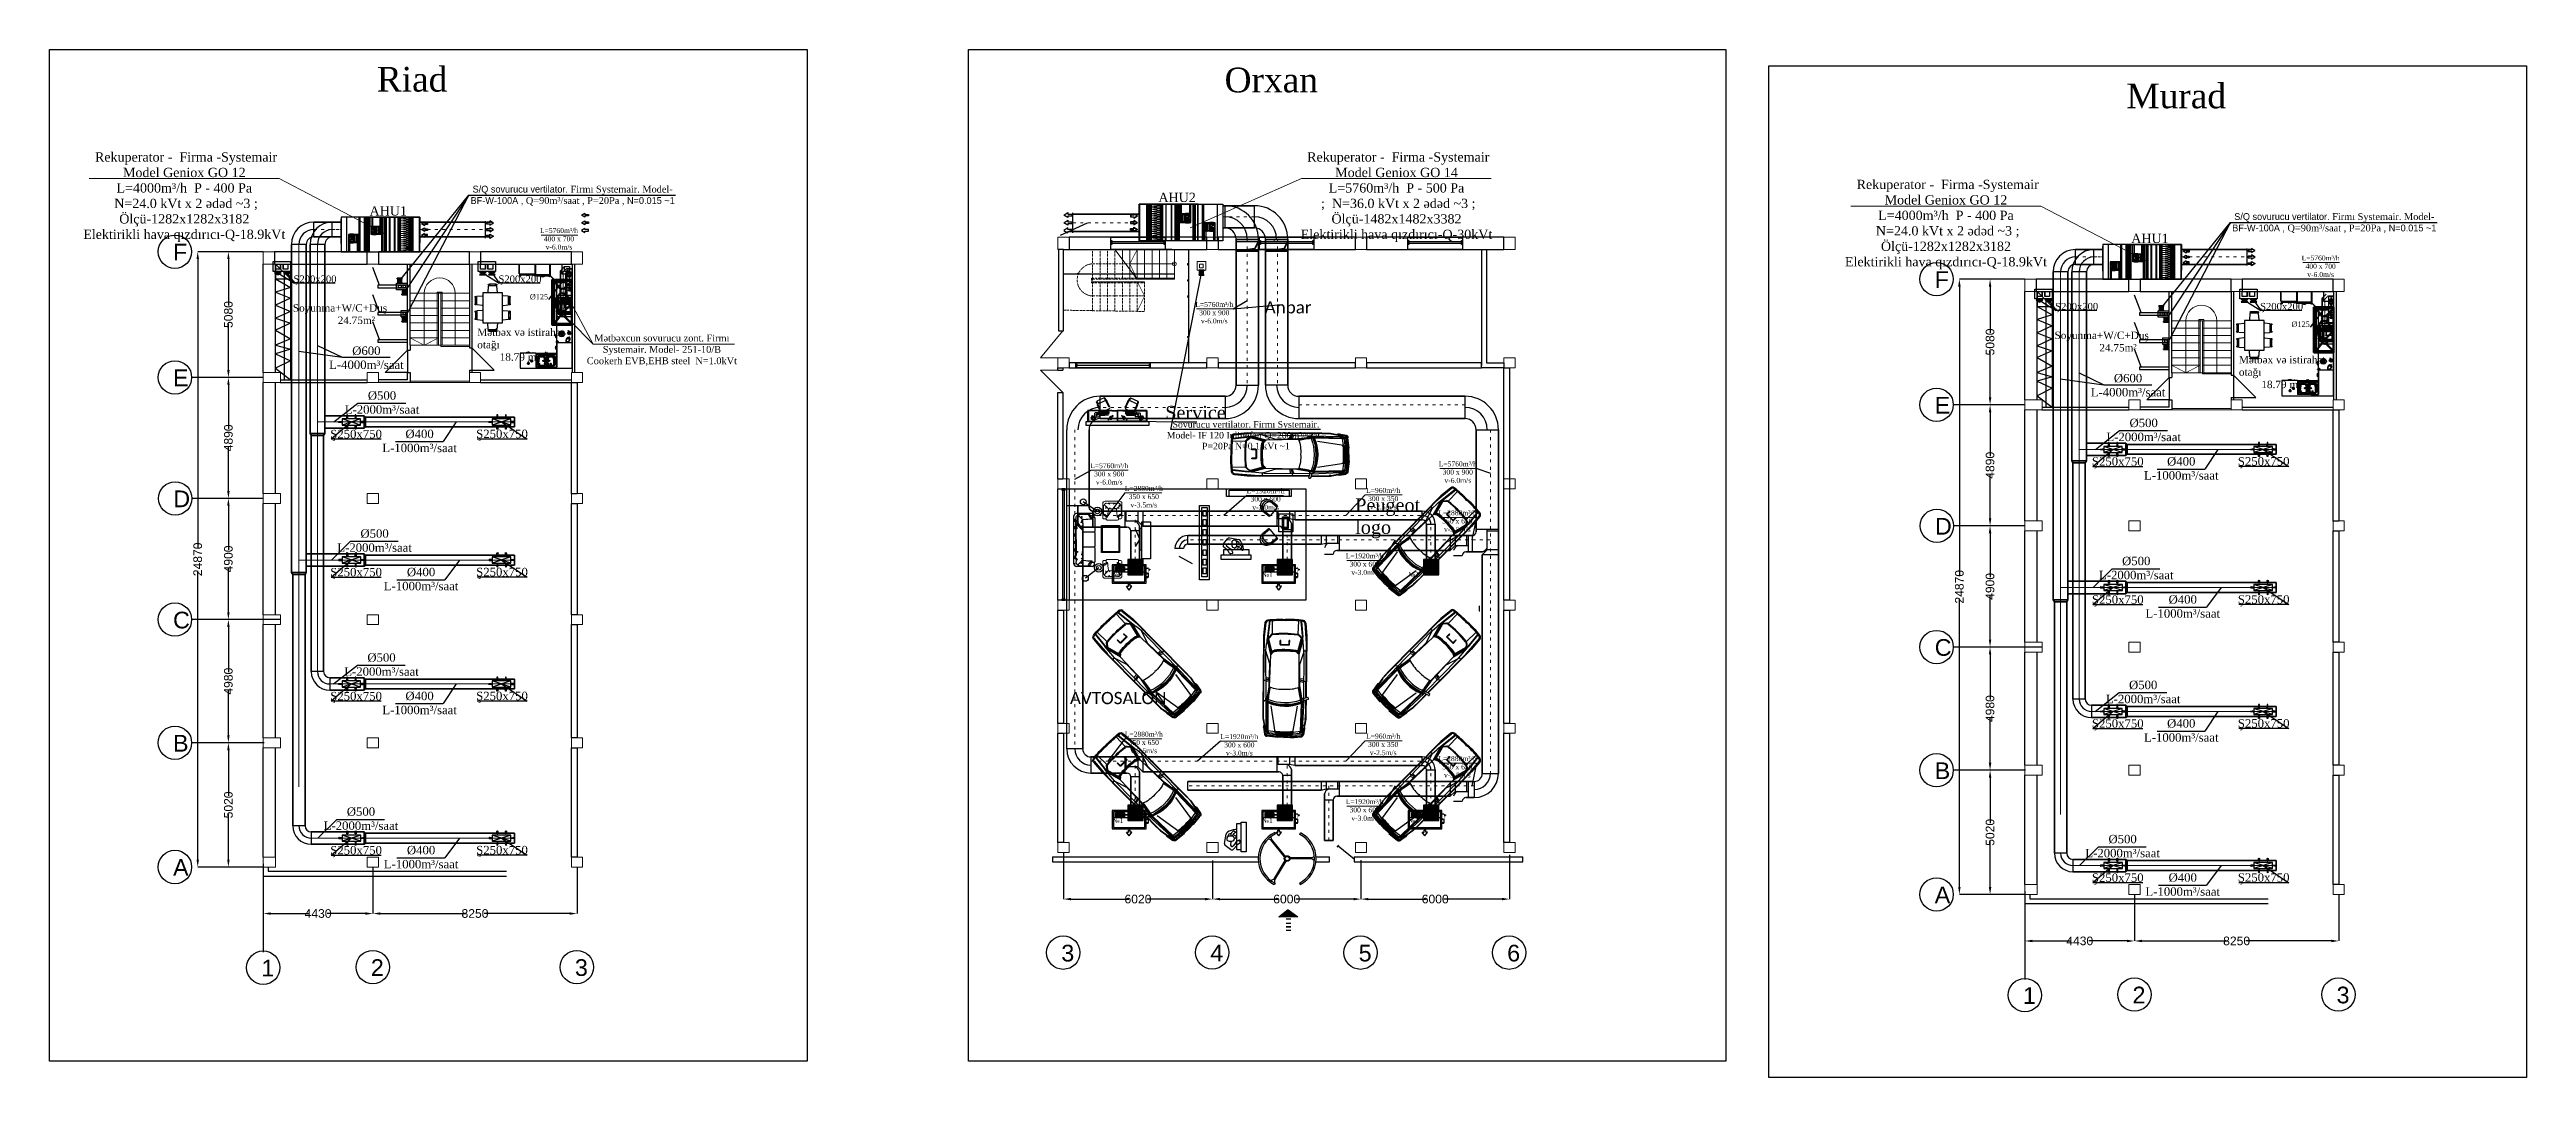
# Model space of a CAD drawing. Header units: inches. Extents: x 23 to 100097, y 11 to 104145.
# Drawn here: x 23 to 100097, y 11 to 41559 of the extents above; entities that cross this region are included whole.
import ezdxf

# ---------------------------------------------------------------- set-up
doc = ezdxf.new("R2010")
doc.units = ezdxf.units.IN
doc.header["$MEASUREMENT"] = 0
doc.linetypes.add('ACAD_ISO02W100', pattern=[15, 12, -3])
doc.linetypes.add('ACAD_ISO03W100', pattern=[30, 12, -18])
for name, color, linetype, lineweight in [('Cedvel', 7, 'Continuous', 0), ('DIM', 8, 'Continuous', 13), ('Divar', 7, 'Continuous', 25), ('fancoil sistemi', 80, 'Continuous', 30), ('nad', 1, 'Continuous', 9), ('ol4uler', 7, 'Continuous', 15), ('PENCERE', 7, 'Continuous', 9), ('Pilləkan', 222, 'Continuous', 9), ('RAZMER', 7, 'Continuous', 9), ('SL3', 10, 'Continuous', 20), ('T-DİFÜZÖR', 7, 'Continuous', 0), ('öl', 7, 'Continuous', 0), ('стены', 42, 'Continuous', 40)]:
    doc.layers.add(name, color=color, linetype=linetype, lineweight=lineweight)
for name, color, linetype in [('DK_MAQUINAS', 7, 'Continuous'), ('mebel', 21, 'Continuous'), ('noqte', 1, 'Continuous'), ('PƏNCƏRƏ', 5, 'Continuous'), ('SYSTEMAIR1', 7, 'Continuous'), ('TEKST', 7, 'Continuous'), ('VRV MUSA', 5, 'Continuous'), ('VZ', 8, 'Continuous')]:
    doc.layers.add(name, color=color, linetype=linetype)
doc.styles.add('ilqar text 001', font='', dxfattribs={"height": 300})
doc.styles.add('srk2005', font='romans.shx', dxfattribs={"width": 0.6})
doc.styles.get("Standard").update_dxf_attribs({"font": 'arial.ttf'})
doc.styles.add('Times Latin', font='')
doc.styles.add('Times New  Roman', font='times.ttf')
doc.styles.get('ilqar text 001').set_extended_font_data('A3 Times AzLat')
doc.styles.get('Times Latin').set_extended_font_data('Times Latin')
doc.dimstyles.new('srk-2005', dxfattribs={"dimtxt": 26, "dimasz": 7.5, "dimexe": 7, "dimexo": 5, "dimgap": 7, "dimtad": 1, "dimdec": 0, "dimzin": 12, "dimdsep": 46, "dimtxsty": 'srk2005', "dimblk1": 'ARCHTICK', "dimblk2": 'ARCHTICK', "dimsah": 1, "dimcen": -0.09, "dimdle": 7, "dimse1": 1, "dimse2": 1, "dimclrd": 252, "dimclre": 252, "dimclrt": 151, "dimadec": 0, "dimazin": 0, "dimtfac": 1, "dimtdec": 0, "dimtix": 1, "dimtmove": 2, "dimatfit": 3, "dimldrblk": 'ARCHTICK', "dimfxl": 7, "dimtolj": 1, "dimtzin": 12, "dimarcsym": 0})
doc.dimstyles.get("Standard").update_dxf_attribs({"dimtxt": 0.18, "dimasz": 0.18, "dimexe": 0.18, "dimexo": 0.0625, "dimgap": 0.09, "dimtad": 0, "dimtih": 1, "dimtoh": 1, "dimdec": 4, "dimzin": 0, "dimdsep": 46, "dimtxsty": 'Standard', "dimcen": 0.09, "dimadec": 0, "dimazin": 0, "dimtfac": 1, "dimtdec": 4, "dimtofl": 0, "dimtmove": 0, "dimatfit": 3, "dimfxl": 1, "dimtolj": 1, "dimtzin": 0, "dimarcsym": 0})

msp = doc.modelspace()

# ---------------------------------------------------------------- texts
at = {"color": 4, "width": 11093.145, "attachment_point": 8, "rotation": 0.000236, "style": 'Times New  Roman'}
for s, insert, char_height in [('{\\C0;Riad}', (14671, 39842.8), 1000), ('{\\C0;Orxan}', (49384.5, 39813.3), 1000), ('{\\C0;Murad}', (85947.8, 39169.4), 1000), ('{\\C0; \\C256;Rekuperator -\\C0; \\fA3 Times AzLat|b0|i0|c204|p18;\\H0.99997x;\\C256; \\fTimes New Roman|b0|i0|c204|p18;Firma -Systemair\\fA3 Times AzLat|b0|i0|c204|p18; \\P\\fTimes New Roman|b0|i0|c204|p18;\\C0;Model \\H0.99994x;Geniox GO\\H1.0001x;\\C256; 12\\H0.99994x;  \\P\\C0;L=4000m\\fTimes New Roman|b0|i0|c238|p18;³\\fTimes New Roman|b0|i0|c204|p18;/h  P - 400 Pa\\P N=24.0 kVt x 2 \\fTimes New Roman|b0|i0|c238|p18;ədəd\\fTimes New Roman|b0|i0|c204|p18; ~3 ;\\P\\fTimes New Roman|b0|i0|c238|p18;Ölçü-1\\fTimes New Roman|b0|i0|c204|p18;282\\fTimes New Roman|b0|i0|c238|p18;x1\\fTimes New Roman|b0|i0|c204|p18;2\\fTimes New Roman|b0|i0|c238|p18;82x\\fTimes New Roman|b0|i0|c204|p18;31\\fTimes New Roman|b0|i0|c238|p18;82\\fTimes New Roman|b0|i0|c204|p18;\\PElektirikli hava q\\fTimes New Roman|b0|i0|c238|p18;ızdırıcı\\fTimes New Roman|b0|i0|c204|p18;-Q-18.9kVt}', (5467.3, 33781.2), 374.9999), ('{\\C0; \\C256;Rekuperator -\\C0; \\fA3 Times AzLat|b0|i0|c204|p18;\\H0.99997x;\\C256; \\fTimes New Roman|b0|i0|c204|p18;Firma -Systemair\\fA3 Times AzLat|b0|i0|c204|p18; \\P\\fTimes New Roman|b0|i0|c204|p18;\\C0;Model \\H0.99994x;Geniox GO\\H1.0001x;\\C256; 14\\H0.99994x;  \\P\\C0;L=5760m\\fTimes New Roman|b0|i0|c238|p18;³\\fTimes New Roman|b0|i0|c204|p18;/h  P - 500 Pa\\P ;  N=36.0 kVt x 2 \\fTimes New Roman|b0|i0|c238|p18;ədəd\\fTimes New Roman|b0|i0|c204|p18; ~3 ;\\P\\fTimes New Roman|b0|i0|c238|p18;Ölçü-1482x1482x3382\\fTimes New Roman|b0|i0|c204|p18;\\PElektirikli hava q\\fTimes New Roman|b0|i0|c238|p18;ızdırıcı\\fTimes New Roman|b0|i0|c204|p18;-Q-30kVt}', (54444.7, 33781.2), 374.9999), ('{\\C0; \\C256;Rekuperator -\\C0; \\fA3 Times AzLat|b0|i0|c204|p18;\\H0.99997x;\\C256; \\fTimes New Roman|b0|i0|c204|p18;Firma -Systemair\\fA3 Times AzLat|b0|i0|c204|p18; \\P\\fTimes New Roman|b0|i0|c204|p18;\\C0;Model \\H0.99994x;Geniox GO\\H1.0001x;\\C256; 12\\H0.99994x;  \\P\\C0;L=4000m\\fTimes New Roman|b0|i0|c238|p18;³\\fTimes New Roman|b0|i0|c204|p18;/h  P - 400 Pa\\P N=24.0 kVt x 2 \\fTimes New Roman|b0|i0|c238|p18;ədəd\\fTimes New Roman|b0|i0|c204|p18; ~3 ;\\P\\fTimes New Roman|b0|i0|c238|p18;Ölçü-1\\fTimes New Roman|b0|i0|c204|p18;282\\fTimes New Roman|b0|i0|c238|p18;x1\\fTimes New Roman|b0|i0|c204|p18;2\\fTimes New Roman|b0|i0|c238|p18;82x\\fTimes New Roman|b0|i0|c204|p18;31\\fTimes New Roman|b0|i0|c238|p18;82\\fTimes New Roman|b0|i0|c204|p18;\\PElektirikli hava q\\fTimes New Roman|b0|i0|c238|p18;ızdırıcı\\fTimes New Roman|b0|i0|c204|p18;-Q-18.9kVt}', (76643.1, 32672.7), 374.9999), ('{\\C0;AHU1}', (13707.1, 34841.6), 375), ('{\\C0;AHU2}', (45580.6, 35390.1), 375), ('{\\C0;AHU1}', (84882.9, 33733.1), 375)]:
    msp.add_mtext(s, dxfattribs=dict(at, insert=insert, char_height=char_height))
at = {"color": 1, "style": 'ilqar text 001'}
for s, insert, char_height, width, attachment_point, rotation in [('{\\fTimes New Roman|b0|i0|c238|p18;Ş\\fTimes New Roman|b0|i0|c0|p18;20\\fTimes New Roman|b0|i0|c238|p18;0x\\fTimes New Roman|b0|i0|c0|p18;20\\fTimes New Roman|b0|i0|c238|p18;0}', (10749.4, 32426.5, -6227790.4), 283.8889, 4039.896, 2, 0.000091), ('{\\fTimes New Roman|b0|i0|c238|p18;Ş\\fTimes New Roman|b0|i0|c0|p18;20\\fTimes New Roman|b0|i0|c238|p18;0x\\fTimes New Roman|b0|i0|c0|p18;20\\fTimes New Roman|b0|i0|c238|p18;0}', (19029.4, 32426.5, -6227790.4), 283.8889, 4039.896, 2, 0.000091), ('{\\fTimes New Roman|b0|i0|c238|p18;Ş\\fTimes New Roman|b0|i0|c0|p18;20\\fTimes New Roman|b0|i0|c238|p18;0x\\fTimes New Roman|b0|i0|c0|p18;20\\fTimes New Roman|b0|i0|c238|p18;0}', (81925.2, 31317.9, -6227790.4), 283.8889, 4039.896, 2, 0.000091), ('{\\fTimes New Roman|b0|i0|c238|p18;Ş\\fTimes New Roman|b0|i0|c0|p18;20\\fTimes New Roman|b0|i0|c238|p18;0x\\fTimes New Roman|b0|i0|c0|p18;20\\fTimes New Roman|b0|i0|c238|p18;0}', (90205.2, 31317.9, -6227790.4), 283.8889, 4039.896, 2, 0.000091), ('{\\fTimes New Roman|b0|i0|c238|p18;Ş\\fTimes New Roman|b0|i0|c0|p18;25\\fTimes New Roman|b0|i0|c238|p18;0x\\fTimes New Roman|b0|i0|c0|p18;75\\fTimes New Roman|b0|i0|c238|p18;0}', (12409.1, 25736, 0), 340.6667, 4847.875, 8, 359.999909), ('{\\fTimes New Roman|b0|i0|c238|p18;Ş\\fTimes New Roman|b0|i0|c0|p18;25\\fTimes New Roman|b0|i0|c238|p18;0x\\fTimes New Roman|b0|i0|c0|p18;75\\fTimes New Roman|b0|i0|c238|p18;0}', (18304.6, 25742, 0), 340.6667, 4847.875, 8, 359.999909), ('{\\fTimes New Roman|b0|i0|c238|p18;Ş\\fTimes New Roman|b0|i0|c0|p18;25\\fTimes New Roman|b0|i0|c238|p18;0x\\fTimes New Roman|b0|i0|c0|p18;75\\fTimes New Roman|b0|i0|c238|p18;0}', (83584.9, 24627.4, 0), 340.6667, 4847.875, 8, 359.999909), ('{\\fTimes New Roman|b0|i0|c238|p18;Ş\\fTimes New Roman|b0|i0|c0|p18;25\\fTimes New Roman|b0|i0|c238|p18;0x\\fTimes New Roman|b0|i0|c0|p18;75\\fTimes New Roman|b0|i0|c238|p18;0}', (89480.4, 24633.4, 0), 340.6667, 4847.875, 8, 359.999909), ('{\\fTimes New Roman|b0|i0|c238|p18;Ş\\fTimes New Roman|b0|i0|c0|p18;25\\fTimes New Roman|b0|i0|c238|p18;0x\\fTimes New Roman|b0|i0|c0|p18;75\\fTimes New Roman|b0|i0|c238|p18;0}', (12409.1, 20154, 0), 340.6667, 4847.875, 8, 359.999909), ('{\\fTimes New Roman|b0|i0|c238|p18;Ş\\fTimes New Roman|b0|i0|c0|p18;25\\fTimes New Roman|b0|i0|c238|p18;0x\\fTimes New Roman|b0|i0|c0|p18;75\\fTimes New Roman|b0|i0|c238|p18;0}', (18304.6, 20160, 0), 340.6667, 4847.875, 8, 359.999909), ('{\\fTimes New Roman|b0|i0|c238|p18;Ş\\fTimes New Roman|b0|i0|c0|p18;25\\fTimes New Roman|b0|i0|c238|p18;0x\\fTimes New Roman|b0|i0|c0|p18;75\\fTimes New Roman|b0|i0|c238|p18;0}', (83584.9, 19045.5, 0), 340.6667, 4847.875, 8, 359.999909), ('{\\fTimes New Roman|b0|i0|c238|p18;Ş\\fTimes New Roman|b0|i0|c0|p18;25\\fTimes New Roman|b0|i0|c238|p18;0x\\fTimes New Roman|b0|i0|c0|p18;75\\fTimes New Roman|b0|i0|c238|p18;0}', (89480.4, 19051.5, 0), 340.6667, 4847.875, 8, 359.999909), ('{\\fTimes New Roman|b0|i0|c238|p18;Ş\\fTimes New Roman|b0|i0|c0|p18;25\\fTimes New Roman|b0|i0|c238|p18;0x\\fTimes New Roman|b0|i0|c0|p18;75\\fTimes New Roman|b0|i0|c238|p18;0}', (12409.1, 15144.8, 0), 340.6667, 4847.875, 8, 359.999909), ('{\\fTimes New Roman|b0|i0|c238|p18;Ş\\fTimes New Roman|b0|i0|c0|p18;25\\fTimes New Roman|b0|i0|c238|p18;0x\\fTimes New Roman|b0|i0|c0|p18;75\\fTimes New Roman|b0|i0|c238|p18;0}', (18304.6, 15150.8, 0), 340.6667, 4847.875, 8, 359.999909), ('{\\fTimes New Roman|b0|i0|c238|p18;Ş\\fTimes New Roman|b0|i0|c0|p18;25\\fTimes New Roman|b0|i0|c238|p18;0x\\fTimes New Roman|b0|i0|c0|p18;75\\fTimes New Roman|b0|i0|c238|p18;0}', (83584.9, 14036.2, 0), 340.6667, 4847.875, 8, 359.999909), ('{\\fTimes New Roman|b0|i0|c238|p18;Ş\\fTimes New Roman|b0|i0|c0|p18;25\\fTimes New Roman|b0|i0|c238|p18;0x\\fTimes New Roman|b0|i0|c0|p18;75\\fTimes New Roman|b0|i0|c238|p18;0}', (89480.4, 14042.2, 0), 340.6667, 4847.875, 8, 359.999909), ('{\\fTimes New Roman|b0|i0|c238|p18;Ş\\fTimes New Roman|b0|i0|c0|p18;25\\fTimes New Roman|b0|i0|c238|p18;0x\\fTimes New Roman|b0|i0|c0|p18;75\\fTimes New Roman|b0|i0|c238|p18;0}', (12409.1, 8914.5, 0), 340.6667, 4847.875, 8, 359.999909), ('{\\fTimes New Roman|b0|i0|c238|p18;Ş\\fTimes New Roman|b0|i0|c0|p18;25\\fTimes New Roman|b0|i0|c238|p18;0x\\fTimes New Roman|b0|i0|c0|p18;75\\fTimes New Roman|b0|i0|c238|p18;0}', (18304.6, 8920.5, 0), 340.6667, 4847.875, 8, 359.999909), ('{\\fTimes New Roman|b0|i0|c238|p18;Ş\\fTimes New Roman|b0|i0|c0|p18;25\\fTimes New Roman|b0|i0|c238|p18;0x\\fTimes New Roman|b0|i0|c0|p18;75\\fTimes New Roman|b0|i0|c238|p18;0}', (83584.9, 7806, 0), 340.6667, 4847.875, 8, 359.999909), ('{\\fTimes New Roman|b0|i0|c238|p18;Ş\\fTimes New Roman|b0|i0|c0|p18;25\\fTimes New Roman|b0|i0|c238|p18;0x\\fTimes New Roman|b0|i0|c0|p18;75\\fTimes New Roman|b0|i0|c238|p18;0}', (89480.4, 7812, 0), 340.6667, 4847.875, 8, 359.999909)]:
    msp.add_mtext(s, dxfattribs=dict(at, insert=insert, char_height=char_height, width=width, attachment_point=attachment_point, rotation=rotation))
at = {"color": 3, "attachment_point": 8, "style": 'ilqar text 001'}
for s, insert, char_height, width, rotation in [('{\\fTimes New Roman|b0|i0|c0|p18;\\C256;%%C125}', (19798.5, 31449, 388001.9), 217.532, 6049.721, 0.000091), ('{\\fTimes New Roman|b0|i0|c0|p18;\\C256;%%C125}', (90974.3, 30340.5, 388001.9), 217.532, 6049.721, 0.000091), ('{\\fTimes New Roman|b0|i0|c0|p18;%%C500\\P\\fTimes New Roman|b0|i0|c238|p18;L-\\fTimes New Roman|b0|i0|c0|p18;2000\\fTimes New Roman|b0|i0|c238|p18;m³/saat}', (13456.1, 26833.8, 0), 340.6667, 4847.875, 359.999909), ('{\\fTimes New Roman|b0|i0|c0|p18;%%C400\\P\\fTimes New Roman|b0|i0|c238|p18;L-\\fTimes New Roman|b0|i0|c0|p18;1000\\fTimes New Roman|b0|i0|c238|p18;m³/saat}', (14974.1, 25280.3, 0), 340.6667, 4847.875, 359.999909), ('{\\fTimes New Roman|b0|i0|c0|p18;%%C500\\P\\fTimes New Roman|b0|i0|c238|p18;L-\\fTimes New Roman|b0|i0|c0|p18;2000\\fTimes New Roman|b0|i0|c238|p18;m³/saat}', (84631.9, 25725.3, 0), 340.6667, 4847.875, 359.999909), ('{\\fTimes New Roman|b0|i0|c0|p18;%%C400\\P\\fTimes New Roman|b0|i0|c238|p18;L-\\fTimes New Roman|b0|i0|c0|p18;1000\\fTimes New Roman|b0|i0|c238|p18;m³/saat}', (86149.8, 24171.7, 0), 340.6667, 4847.875, 359.999909), ('{\\fTimes New Roman|b0|i0|c0|p18;%%C500\\P\\fTimes New Roman|b0|i0|c238|p18;L-\\fTimes New Roman|b0|i0|c0|p18;2000\\fTimes New Roman|b0|i0|c238|p18;m³/saat}', (13436.1, 16242.6, 0), 340.6667, 4847.875, 359.999909), ('{\\fTimes New Roman|b0|i0|c0|p18;%%C500\\P\\fTimes New Roman|b0|i0|c238|p18;L-\\fTimes New Roman|b0|i0|c0|p18;2000\\fTimes New Roman|b0|i0|c238|p18;m³/saat}', (84611.9, 15134.1, 0), 340.6667, 4847.875, 359.999909), ('{\\fTimes New Roman|b0|i0|c0|p18;%%C400\\P\\fTimes New Roman|b0|i0|c238|p18;L-\\fTimes New Roman|b0|i0|c0|p18;1000\\fTimes New Roman|b0|i0|c238|p18;m³/saat}', (14974.1, 14689.1, 0), 340.6667, 4847.875, 359.999909), ('{\\fTimes New Roman|b0|i0|c0|p18;%%C400\\P\\fTimes New Roman|b0|i0|c238|p18;L-\\fTimes New Roman|b0|i0|c0|p18;1000\\fTimes New Roman|b0|i0|c238|p18;m³/saat}', (86149.8, 13580.5, 0), 340.6667, 4847.875, 359.999909)]:
    msp.add_mtext(s, dxfattribs=dict(at, insert=insert, char_height=char_height, width=width, rotation=rotation))
at = {"color": 5, "char_height": 340.6667, "width": 4847.875, "attachment_point": 8, "rotation": 359.999909, "style": 'ilqar text 001'}
for s, insert in [('{\\fTimes New Roman|b0|i0|c0|p18;%%C600\\P\\fTimes New Roman|b0|i0|c238|p18;L-\\fTimes New Roman|b0|i0|c0|p18;4000\\fTimes New Roman|b0|i0|c238|p18;m³/saat}', (12824, 28642.3)), ('{\\fTimes New Roman|b0|i0|c0|p18;%%C600\\P\\fTimes New Roman|b0|i0|c238|p18;L-\\fTimes New Roman|b0|i0|c0|p18;4000\\fTimes New Roman|b0|i0|c238|p18;m³/saat}', (83999.8, 27533.7)), ('{\\fTimes New Roman|b0|i0|c0|p18;%%C500\\P\\fTimes New Roman|b0|i0|c238|p18;L-\\fTimes New Roman|b0|i0|c0|p18;2000\\fTimes New Roman|b0|i0|c238|p18;m³/saat}', (13156.1, 21252.6)), ('{\\fTimes New Roman|b0|i0|c0|p18;%%C500\\P\\fTimes New Roman|b0|i0|c238|p18;L-\\fTimes New Roman|b0|i0|c0|p18;2000\\fTimes New Roman|b0|i0|c238|p18;m³/saat}', (84331.9, 20144.1)), ('{\\fTimes New Roman|b0|i0|c0|p18;%%C400\\P\\fTimes New Roman|b0|i0|c238|p18;L-\\fTimes New Roman|b0|i0|c0|p18;1000\\fTimes New Roman|b0|i0|c238|p18;m³/saat}', (15034.1, 19698.3, 0)), ('{\\fTimes New Roman|b0|i0|c0|p18;%%C400\\P\\fTimes New Roman|b0|i0|c238|p18;L-\\fTimes New Roman|b0|i0|c0|p18;1000\\fTimes New Roman|b0|i0|c238|p18;m³/saat}', (86209.8, 18589.8, 0)), ('{\\fTimes New Roman|b0|i0|c0|p18;%%C500\\P\\fTimes New Roman|b0|i0|c238|p18;L-\\fTimes New Roman|b0|i0|c0|p18;2000\\fTimes New Roman|b0|i0|c238|p18;m³/saat}', (12606.1, 10013.2)), ('{\\fTimes New Roman|b0|i0|c0|p18;%%C400\\P\\fTimes New Roman|b0|i0|c238|p18;L-\\fTimes New Roman|b0|i0|c0|p18;1000\\fTimes New Roman|b0|i0|c238|p18;m³/saat}', (15034.1, 8458.8, 0)), ('{\\fTimes New Roman|b0|i0|c0|p18;%%C500\\P\\fTimes New Roman|b0|i0|c238|p18;L-\\fTimes New Roman|b0|i0|c0|p18;2000\\fTimes New Roman|b0|i0|c238|p18;m³/saat}', (83781.9, 8904.6)), ('{\\fTimes New Roman|b0|i0|c0|p18;%%C400\\P\\fTimes New Roman|b0|i0|c238|p18;L-\\fTimes New Roman|b0|i0|c0|p18;1000\\fTimes New Roman|b0|i0|c238|p18;m³/saat}', (86209.8, 7350.3, 0))]:
    msp.add_mtext(s, dxfattribs=dict(at, insert=insert))
at = {"lineweight": 15, "insert": (48359.7, 25967.5), "char_height": 262.3421, "width": 6756.894, "attachment_point": 5, "style": 'Times Latin'}
msp.add_mtext('{\\C0;Sovurucu vertilator. \\fTimes New Roman|b0|i0|c238|p18;Firmı Systemair. Model-\\fTimes New Roman|b0|i0|c204|p18; IF 120 Inlinefan \\fTimes New Roman|b0|i0|c238|p18;Q=\\fTimes New Roman|b0|i0|c0|p18;2\\fTimes New Roman|b0|i0|c238|p18;00m³/saat   P=\\fTimes New Roman|b0|i0|c0|p18;2\\fTimes New Roman|b0|i0|c238|p18;0Pa N=\\fTimes New Roman|b0|i0|c204|p18;0.1\\fTimes New Roman|b0|i0|c238|p18; kVt\\fTimes New Roman|b0|i0|c204|p18; ~1  }', dxfattribs=at)
at = {"layer": 'Cedvel', "color": 4, "char_height": 275.7918, "attachment_point": 8, "style": 'ilqar text 001'}
for s, insert, width in [('{\\C256;S/Q sovurucu vertilator. \\fTimes New Roman|b0|i0|c238|p18;Firmı Systemair. Model-\\fA3 Times AzLat|b0|i0|c204|p18; BF-W-100A , \\fTimes New Roman|b0|i0|c238|p18;Q=\\fTimes New Roman|b0|i0|c0|p18;9\\fTimes New Roman|b0|i0|c238|p18;0m³/saa\\fTimes New Roman|b0|i0|c204|p18;t\\fTimes New Roman|b0|i0|c0|p18; , \\fTimes New Roman|b0|i0|c238|p18;P=\\fTimes New Roman|b0|i0|c0|p18;2\\fTimes New Roman|b0|i0|c238|p18;0Pa\\fTimes New Roman|b0|i0|c0|p18; ,\\fA3 Times AzLat|b0|i0|c204|p18; N=0.015 ~1}', (21158.4, 35249.7), 8393.222), ('{\\C256;S/Q sovurucu vertilator. \\fTimes New Roman|b0|i0|c238|p18;Firmı Systemair. Model-\\fA3 Times AzLat|b0|i0|c204|p18; BF-W-100A , \\fTimes New Roman|b0|i0|c238|p18;Q=\\fTimes New Roman|b0|i0|c0|p18;9\\fTimes New Roman|b0|i0|c238|p18;0m³/saa\\fTimes New Roman|b0|i0|c204|p18;t\\fTimes New Roman|b0|i0|c0|p18; , \\fTimes New Roman|b0|i0|c238|p18;P=\\fTimes New Roman|b0|i0|c0|p18;2\\fTimes New Roman|b0|i0|c238|p18;0Pa\\fTimes New Roman|b0|i0|c0|p18; ,\\fA3 Times AzLat|b0|i0|c204|p18; N=0.015 ~1}', (92334.1, 34141.2), 8393.222), ('{\\fTimes New Roman|b0|i0|c238|p18;\\C256;Mətbəxcun sovurucu zont. Firmı Systemair. Model- 251-10/B Cookerh EVB,EHB steel  N=1.0kVt}', (24764.2, 28775.7), 6112.355)]:
    msp.add_mtext(s, dxfattribs=dict(at, insert=insert, width=width))
at = {"layer": 'PENCERE', "char_height": 200, "attachment_point": 3, "style": 'Times Latin'}
for insert in [(43410.2, 20434.7), (49447.2, 20434.7), (55357.1, 20434.7), (43410.2, 10499.9), (49447.2, 10499.9), (55357.1, 10499.9)]:
    msp.add_mtext_dynamic_manual_height_columns('{\\C0;№1}', width=377.02, gutter_width=12.5, heights=[0], dxfattribs=dict(at, insert=insert))
at = {"layer": 'VRV MUSA', "color": 0, "lineweight": 9, "ltscale": 150, "char_height": 200, "width": 1527.005, "style": 'Times Latin'}
for s, insert, attachment_point in [('\\pxqc;L=5760m{\\fTimes New Roman|b0|i0|c238|p18;³}/h\\P400 x 700\\Pv-6.0m/s\\P ', (19843.3, 34342.4), 1), ('\\pxqc;L=5760m{\\fTimes New Roman|b0|i0|c238|p18;³}/h\\P400 x 700\\Pv-6.0m/s\\P ', (91019, 33233.8), 1), ('\\pxqc;L=5760m{\\fTimes New Roman|b0|i0|c238|p18;³}/h\\P300 x 900\\Pv-6.0m/s\\P ', (46318.4, 31354.9), 1), ('\\pxqc;L=5760m{\\fTimes New Roman|b0|i0|c238|p18;³}/h\\P300 x 900\\Pv-6.0m/s\\P ', (42073.3, 24839.3), 1), ('\\pxqc;L=5760m{\\fTimes New Roman|b0|i0|c238|p18;³}/h\\P300 x 900\\Pv-6.0m/s\\P ', (56156.9, 24912.5), 1), ('\\pxqc;L=2880m{\\fTimes New Roman|b0|i0|c238|p18;³}/h\\P350 x 650\\Pv-3.5m/s\\P ', (44997, 23921.1), 3), ('\\pxqc;L=1920m{\\fTimes New Roman|b0|i0|c238|p18;³}/h\\P300 x 600\\Pv-3.0m/s\\P ', (49919.8, 23822.6), 3), ('\\pxqc;L=960m{\\fTimes New Roman|b0|i0|c238|p18;³}/h\\P300 x 350\\Pv-2.5m/s\\P ', (53142, 23840.9), 1), ('\\pxqc;L=2880m{\\fTimes New Roman|b0|i0|c238|p18;³}/h\\P350 x 650\\Pv-3.5m/s\\P ', (56139.3, 22933.5), 1), ('\\pxqc;L=1920m{\\fTimes New Roman|b0|i0|c238|p18;³}/h\\P300 x 600\\Pv-3.0m/s\\P ', (52394.4, 21193.9), 1), ('\\pxqc;L=2880m{\\fTimes New Roman|b0|i0|c238|p18;³}/h\\P350 x 650\\Pv-3.5m/s\\P ', (44997, 13986.2), 3), ('\\pxqc;L=1920m{\\fTimes New Roman|b0|i0|c238|p18;³}/h\\P300 x 600\\Pv-3.0m/s\\P ', (48859, 13887.8), 3), ('\\pxqc;L=960m{\\fTimes New Roman|b0|i0|c238|p18;³}/h\\P300 x 350\\Pv-2.5m/s\\P ', (53142, 13906.1), 1), ('\\pxqc;L=2880m{\\fTimes New Roman|b0|i0|c238|p18;³}/h\\P350 x 650\\Pv-3.5m/s\\P ', (56139.3, 12998.7), 1), ('\\pxqc;L=1920m{\\fTimes New Roman|b0|i0|c238|p18;³}/h\\P300 x 600\\Pv-3.0m/s\\P ', (52394.4, 11259), 1)]:
    msp.add_mtext(s, dxfattribs=dict(at, insert=insert, attachment_point=attachment_point))

# ---------------------------------------------------------------- blocks, each defined once
blk = doc.blocks.new('m_93')
for p, q in [((-81.644821, -11.251259), (-81.644821, 0)), ((-76.892472, -11.251163), (-76.892472, 0)), ((-193.383694, 0), (0.009966, 0)), ((-193.383694, -57.305479), (-193.383694, 0)), ((-193.383694, -57.305479), (-193.383694, -56.81827)), ((-134.929395, -56.820798), (-193.383694, -56.820798)), ((-134.929395, -57.305479), (-193.383694, -57.305479)), ((-171.548724, -57.305479), (-171.303511, -58.265042)), ((-171.212983, -58.244824), (-171.466112, -57.305479)), ((-171.450973, -57.305479), (-171.205759, -58.264947)), ((-171.115232, -58.244729), (-171.368265, -57.305479)), ((-171.303511, -58.265042), (-171.212983, -58.244824)), ((-171.303511, -58.265042), (-169.71699, -59.669518)), ((-171.211028, -58.244323), (-171.212983, -58.244824)), ((-171.212983, -58.244824), (-171.211028, -58.247161)), ((-171.205759, -58.264947), (-171.115232, -58.244729)), ((-171.205759, -58.264947), (-169.619239, -59.669518)), ((-171.14141, -57.305479), (-170.868063, -58.189463)), ((-170.868063, -58.189463), (-171.115232, -58.244729)), ((-171.115232, -58.244729), (-169.537795, -59.625482)), ((-170.868063, -58.189463), (-170.530367, -58.113956)), ((-169.315231, -59.505367), (-170.868063, -58.189463)), ((-170.530367, -58.113956), (-169.011128, -59.341216)), ((-170.188868, -57.305479), (-169.854975, -57.96299)), ((-169.854975, -57.96299), (-168.402934, -59.012985)), ((-169.71699, -59.669518), (-167.193842, -60.628795)), ((-169.619239, -59.669518), (-167.096186, -60.6287)), ((-169.537795, -59.625482), (-169.315231, -59.505367)), ((-169.011128, -59.341216), (-169.315231, -59.505367)), ((-169.315231, -59.505367), (-166.9168, -60.395026)), ((-169.011128, -59.341216), (-166.737402, -60.161233)), ((-168.402934, -59.012985), (-166.378618, -59.693742)), ((-167.193842, -60.628795), (-164.153123, -60.969233)), ((-167.096186, -60.6287), (-164.055372, -60.969138)), ((-166.737402, -60.161233), (-164.055372, -60.449218)), ((-166.239548, -16.990828), (-166.499114, -18.296098)), ((-166.499114, -18.296098), (-166.239548, -19.601273)), ((-166.378618, -59.693742), (-164.055372, -59.929299)), ((-166.361332, -18.296098), (-166.205073, -18.296098)), ((-165.500391, -15.88428), (-166.239548, -16.990828)), ((-166.239548, -19.601273), (-165.500391, -20.707822)), ((-166.205073, -18.296098), (-165.96787, -17.103314)), ((-166.205073, -18.296098), (-165.96787, -19.488764)), ((-165.96787, -17.103314), (-166.112209, -17.043543)), ((-165.96787, -19.488764), (-166.112209, -19.548535)), ((-165.789449, -17.177248), (-166.012013, -18.296098)), ((-166.012013, -18.296098), (-165.789449, -19.414854)), ((-165.96787, -17.103314), (-165.292478, -16.092181)), ((-165.96787, -19.488764), (-165.292478, -20.499897)), ((-165.155959, -16.228819), (-165.789449, -17.177248)), ((-165.789449, -19.414854), (-165.155959, -20.363283)), ((-164.394141, -15.14492), (-165.500391, -15.88428)), ((-165.500391, -20.707822), (-164.394141, -21.447158)), ((-165.292478, -16.092181), (-165.402925, -15.981745)), ((-165.292478, -20.499897), (-165.402925, -20.610356)), ((-165.292478, -16.092181), (-164.281643, -15.416598)), ((-165.292478, -20.499897), (-164.281643, -21.17548)), ((-164.207709, -15.595126), (-165.155959, -16.228819)), ((-165.155959, -20.363283), (-164.207709, -20.997071)), ((-163.089252, -14.885258), (-164.394141, -15.14492)), ((-164.394141, -21.447158), (-163.089252, -21.706843)), ((-164.281643, -15.416598), (-164.341402, -15.272259)), ((-164.281643, -21.17548), (-164.341402, -21.319818)), ((-164.281643, -15.416598), (-163.089252, -15.179395)), ((-164.281643, -21.17548), (-163.089252, -21.412682)), ((-163.089252, -15.372562), (-164.207709, -15.595126)), ((-164.207709, -20.997071), (-163.089252, -21.219635)), ((-164.153123, -60.969233), (-164.1042, -60.963678)), ((-164.1042, -59.924316), (-161.829782, -59.693837)), ((-164.055372, -59.929299), (-161.732126, -59.693742)), ((-161.552727, -59.927535), (-164.055372, -60.189247)), ((-164.055372, -60.449218), (-161.373341, -60.161328)), ((-164.055372, -60.969138), (-161.014545, -60.628795)), ((-163.561225, -23.914551), (-163.561225, -21.612882)), ((-163.561225, -22.087407), (-163.495994, -22.056937)), ((-163.561225, -22.696471), (-163.495994, -22.696471)), ((-163.561225, -23.305559), (-163.495994, -23.335933)), ((-163.495994, -23.975491), (-163.561225, -23.914551)), ((-163.537205, -21.617675), (-163.532913, -21.618557)), ((-163.532913, -21.618557), (-163.525582, -21.620011)), ((-163.495994, -22.056937), (-163.495994, -21.625876)), ((-163.317681, -22.034669), (-163.495994, -22.056937)), ((-163.495994, -22.056937), (-163.495994, -22.696471)), ((-163.495994, -22.696471), (-163.495994, -23.335933)), ((-163.495994, -22.696471), (-162.652242, -22.696471)), ((-163.495994, -23.335933), (-163.495994, -23.804092)), ((-163.495994, -23.335933), (-163.317681, -23.358297)), ((-163.317681, -24.020123), (-163.495994, -23.975491)), ((-163.317681, -21.661424), (-163.445998, -21.635842)), ((-163.089252, -21.706843), (-163.317681, -21.661424)), ((-163.074124, -24.036431), (-163.317681, -24.020123)), ((-161.784375, -15.14492), (-163.089252, -14.885258)), ((-163.089252, -15.179395), (-163.089252, -15.023136)), ((-163.089252, -15.179395), (-161.896873, -15.416598)), ((-161.970794, -15.595126), (-163.089252, -15.372562)), ((-163.089252, -21.219635), (-161.970794, -20.997071)), ((-163.089252, -21.706843), (-161.784375, -21.447158)), ((-162.830568, -24.020123), (-163.074124, -24.036431)), ((-162.947464, -21.678614), (-162.652242, -21.619916)), ((-162.830568, -21.655369), (-162.622357, -21.613955)), ((-162.652242, -22.056937), (-162.830568, -22.034669)), ((-162.652242, -23.335933), (-162.830568, -23.358297)), ((-162.652242, -23.975491), (-162.830568, -24.020123)), ((-162.622357, -21.613955), (-162.652242, -21.619916)), ((-162.652242, -21.619916), (-162.652242, -22.056937)), ((-162.652242, -22.696471), (-162.652242, -22.056937)), ((-162.652242, -22.056937), (-162.587011, -22.087407)), ((-162.652242, -22.696471), (-162.652242, -23.335933)), ((-162.587011, -22.696471), (-162.652242, -22.696471)), ((-162.652242, -23.335933), (-162.587011, -23.305559)), ((-162.652242, -23.804092), (-162.652242, -23.335933)), ((-162.587011, -23.914551), (-162.652242, -23.975491)), ((-162.622357, -21.613955), (-162.587011, -21.606922)), ((-162.587011, -21.606922), (-162.587011, -22.087407)), ((-162.587011, -22.087407), (-162.587011, -22.696471)), ((-162.587011, -23.305559), (-162.587011, -22.696471)), ((-162.587011, -23.305559), (-162.587011, -23.914551)), ((-161.022556, -16.228819), (-161.970794, -15.595126)), ((-161.970794, -20.997071), (-161.022556, -20.363283)), ((-161.829782, -59.693837), (-159.805465, -59.012985)), ((-160.678125, -15.88428), (-161.784375, -15.14492)), ((-161.784375, -21.447158), (-160.678125, -20.707822)), ((-161.732126, -59.693742), (-159.707809, -59.012985)), ((-161.683989, -59.756446), (-161.552727, -59.927535)), ((-161.552727, -59.927535), (-159.099603, -59.341311)), ((-161.373341, -60.161328), (-161.552727, -59.927535)), ((-159.099603, -59.341311), (-161.373341, -60.161328)), ((-158.795512, -59.505367), (-161.193943, -60.395026)), ((-160.389066, -17.177248), (-161.022556, -16.228819)), ((-161.022556, -20.363283), (-160.389066, -19.414854)), ((-161.014545, -60.628795), (-158.491409, -59.669518)), ((-159.938967, -16.990828), (-160.678125, -15.88428)), ((-160.678125, -20.707822), (-159.938967, -19.601273)), ((-160.166502, -18.296098), (-160.389066, -17.177248)), ((-160.389066, -19.414854), (-160.166502, -18.296098)), ((-159.679389, -18.296098), (-159.938967, -16.990828)), ((-159.938967, -19.601273), (-159.679389, -18.296098)), ((-159.805465, -59.012985), (-158.35352, -57.96299)), ((-159.707809, -59.012985), (-158.255756, -57.96299)), ((-157.580376, -58.113956), (-159.099603, -59.341311)), ((-159.099603, -59.341311), (-158.795512, -59.505367)), ((-158.795512, -59.505367), (-157.24268, -58.189559)), ((-158.572948, -59.625578), (-158.795512, -59.505367)), ((-156.995416, -58.244824), (-158.572948, -59.625578)), ((-158.491409, -59.669518), (-156.904984, -58.265042)), ((-158.35352, -57.96299), (-158.019626, -57.305479)), ((-158.255756, -57.96299), (-157.921875, -57.305479)), ((-157.24268, -58.189559), (-157.580376, -58.113956)), ((-156.969333, -57.305479), (-157.24268, -58.189559)), ((-157.24268, -58.189559), (-156.995416, -58.244824)), ((-156.995416, -58.244824), (-156.742287, -57.305479)), ((-156.904984, -58.265042), (-156.995416, -58.244824)), ((-156.904984, -58.265042), (-156.65977, -57.305479)), ((-155.875588, -58.420515), (-155.875588, -57.305479)), ((-155.447555, -58.420515), (-155.875588, -58.420515)), ((-155.447555, -57.305479), (-155.447555, -58.420515)), ((-155.447555, -58.420515), (-154.414249, -58.420515)), ((-154.809761, -30.672455), (-154.925108, -30.787897)), ((-154.925108, -30.787897), (-154.92208, -30.877137)), ((-154.92208, -30.877137), (-154.827547, -31.034755)), ((-154.827547, -31.034755), (-154.666806, -31.218552)), ((-154.49462, -30.357217), (-154.809761, -30.672455)), ((-154.800868, -30.755949), (-154.469919, -30.424905)), ((-154.666806, -31.218552), (-154.483009, -31.379294)), ((-154.49462, -30.357217), (-154.06406, -29.926562)), ((-154.469919, -30.424905), (-154.49462, -30.357217)), ((-154.483009, -31.379294), (-154.325485, -31.473827)), ((-154.017878, -29.972648), (-154.469919, -30.424905)), ((-154.469919, -30.424905), (-154.359675, -30.566787)), ((-154.414249, -58.420515), (-154.414249, -57.305479)), ((-154.414249, -58.420515), (-153.380966, -58.420515)), ((-154.325485, -31.473827), (-154.236222, -31.47695)), ((-154.236222, -31.47695), (-154.120899, -31.361532)), ((-153.873349, -31.021666), (-154.204297, -31.352734)), ((-154.120899, -31.361532), (-153.805661, -31.046295)), ((-154.06406, -29.926562), (-153.633499, -29.495907)), ((-154.06406, -29.926562), (-154.017878, -29.972648)), ((-153.769827, -25.843548), (-154.029393, -27.148819)), ((-154.029393, -27.148819), (-153.769827, -28.454089)), ((-153.565812, -29.520511), (-154.017878, -29.972648)), ((-154.017878, -29.972648), (-153.891802, -30.098819)), ((-153.873349, -31.021666), (-154.015231, -30.911326)), ((-153.891802, -27.148819), (-153.735352, -27.148819)), ((-153.891802, -30.098819), (-153.719521, -30.271101)), ((-153.421283, -30.569434), (-153.873349, -31.021666)), ((-153.805661, -31.046295), (-153.873349, -31.021666)), ((-153.805661, -31.046295), (-153.375101, -30.615616)), ((-153.030658, -24.737), (-153.769827, -25.843548)), ((-153.769827, -28.454089), (-153.030658, -29.560637)), ((-153.735352, -27.148819), (-153.498245, -25.956154)), ((-153.735352, -27.148819), (-153.498245, -28.341508)), ((-153.719521, -30.271101), (-153.547359, -30.443358)), ((-153.498245, -25.956154), (-153.642583, -25.896287)), ((-153.498245, -28.341508), (-153.642583, -28.401375)), ((-153.633499, -29.495907), (-153.298044, -29.160356)), ((-153.633499, -29.495907), (-153.565812, -29.520511)), ((-153.261137, -29.215717), (-153.565812, -29.520511)), ((-153.565812, -29.520511), (-153.423929, -29.630851)), ((-153.547359, -30.443358), (-153.421283, -30.569434)), ((-153.319812, -26.030087), (-153.54228, -27.148819)), ((-153.54228, -27.148819), (-153.319812, -28.267574)), ((-153.498245, -25.956154), (-152.822757, -24.94502)), ((-153.498245, -28.341508), (-152.822757, -29.352641)), ((-153.421283, -30.569434), (-152.969241, -30.117273)), ((-153.375101, -30.615616), (-153.421283, -30.569434)), ((-153.380966, -58.420515), (-153.380966, -57.305479)), ((-153.380966, -58.420515), (-152.952934, -58.420515)), ((-153.375101, -30.615616), (-152.944541, -30.18496)), ((-152.686239, -25.081539), (-153.319812, -26.030087)), ((-153.319812, -28.267574), (-152.686239, -29.216122)), ((-153.279209, -29.188561), (-153.261137, -29.215717)), ((-153.261137, -29.215717), (-153.191209, -29.320311)), ((-152.969241, -30.117273), (-153.079486, -29.97539)), ((-151.92442, -23.997664), (-153.030658, -24.737)), ((-153.030658, -29.560637), (-151.92442, -30.299997)), ((-152.969241, -30.117273), (-152.660251, -29.808211)), ((-152.944541, -30.18496), (-152.969241, -30.117273)), ((-152.952934, -58.420515), (-152.952934, -57.305479)), ((-152.944541, -30.18496), (-152.6294, -29.869628)), ((-152.822757, -24.94502), (-152.933193, -24.834466)), ((-152.916026, -29.637313), (-152.811432, -29.707217)), ((-152.822757, -24.94502), (-151.81191, -24.269438)), ((-152.811432, -29.707217), (-152.667475, -29.803419)), ((-151.738096, -24.447846), (-152.686239, -25.081539)), ((-152.686239, -29.216122), (-151.738096, -29.849791)), ((-152.6294, -29.869628), (-152.60489, -29.845214)), ((-152.60489, -29.845214), (-152.60849, -29.842782)), ((-150.619531, -23.738074), (-151.92442, -23.997664)), ((-151.92442, -30.299997), (-150.619531, -30.559563)), ((-151.81191, -24.269438), (-151.871681, -24.125004)), ((-151.81191, -24.269438), (-150.619531, -24.032116)), ((-150.619531, -24.225282), (-151.738096, -24.447846)), ((-151.738096, -29.849791), (-150.619531, -30.072355)), ((-149.314642, -23.997664), (-150.619531, -23.738074)), ((-150.619531, -24.032116), (-150.619531, -23.87588)), ((-150.619531, -24.032116), (-149.427247, -24.269438)), ((-149.501062, -24.447846), (-150.619531, -24.225282)), ((-150.619531, -30.072355), (-149.501062, -29.849791)), ((-150.619531, -30.559563), (-149.314642, -30.299997)), ((-148.552919, -25.081539), (-149.501062, -24.447846)), ((-149.501062, -29.849791), (-148.552919, -29.216122)), ((-149.427247, -24.269438), (-149.36738, -24.125004)), ((-149.427247, -24.269438), (-148.4164, -24.94502)), ((-148.208499, -24.737), (-149.314642, -23.997664)), ((-149.314642, -30.299997), (-148.208499, -29.560637)), ((-147.919345, -26.030087), (-148.552919, -25.081539)), ((-148.552919, -29.216122), (-147.919345, -28.267574)), ((-148.4164, -24.94502), (-148.305869, -24.834466)), ((-148.4164, -24.94502), (-147.740913, -25.956154)), ((-147.46933, -25.843548), (-148.208499, -24.737)), ((-148.208499, -29.560637), (-147.46933, -28.454089)), ((-147.696877, -27.148819), (-147.919345, -26.030087)), ((-147.919345, -28.267574), (-147.696877, -27.148819)), ((-147.209764, -27.148819), (-147.46933, -25.843548)), ((-147.46933, -28.454089), (-147.209764, -27.148819)), ((-146.133209, -58.420515), (-146.133209, -57.305479)), ((-145.705176, -58.420515), (-146.133209, -58.420515)), ((-145.705176, -57.305479), (-145.705176, -58.420515)), ((-145.705176, -58.420515), (-144.67187, -58.420515)), ((-144.67187, -58.420515), (-144.67187, -57.305479)), ((-144.67187, -58.420515), (-143.638468, -58.420515)), ((-143.638468, -58.420515), (-143.638468, -57.305479)), ((-143.638468, -58.420515), (-143.210554, -58.420515)), ((-143.210554, -58.420515), (-143.210554, -57.305479)), ((-81.644821, -4.404974), (-134.929395, -4.404974)), ((-134.929395, -56.820798), (-134.929395, -4.404974)), ((-134.929395, -56.778121), (-57.518363, -56.778121)), ((-134.929395, -57.262802), (-57.518363, -57.262802)), ((-132.975102, -52.528023), (-132.975102, -4.404974)), ((-132.975102, -52.528023), (-95.292568, -52.528023)), ((-96.211338, -52.528023), (-132.975102, -52.528023)), ((-128.889561, -15.172171), (-128.66416, -13.712215)), ((-128.889561, -41.158485), (-128.889561, -15.172171)), ((-128.440619, -43.310356), (-128.889561, -41.158485)), ((-128.66416, -13.712215), (-127.935744, -11.640811)), ((-127.546287, -45.299792), (-128.440619, -43.310356)), ((-128.186417, -13.924908), (-128.408504, -15.363383)), ((-128.408504, -15.363383), (-128.408504, -40.967178)), ((-128.408504, -40.967178), (-127.966213, -43.087411)), ((-127.468753, -11.884069), (-128.186417, -13.924908)), ((-127.966213, -43.087411), (-127.085066, -45.047545)), ((-127.935744, -11.640811), (-126.771093, -9.799027)), ((-126.252532, -47.024703), (-127.546287, -45.299792)), ((-126.321292, -10.069442), (-127.468753, -11.884069)), ((-127.094341, -16.639948), (-127.288962, -18.254089)), ((-127.288962, -18.254089), (-127.278233, -19.073152)), ((-127.278233, -19.073152), (-127.278233, -22.137594)), ((-127.278233, -22.137594), (-127.075196, -39.026761)), ((-126.278711, -14.357233), (-127.094341, -16.639948)), ((-127.085066, -45.047545), (-125.810361, -46.747064)), ((-127.075196, -39.026761), (-125.974512, -41.949606)), ((-126.771093, -9.799027), (-125.240517, -8.297848)), ((-124.813175, -8.59034), (-126.321292, -10.069442)), ((-124.895907, -12.405562), (-126.278711, -14.357233)), ((-126.086331, -16.6502), (-126.269532, -18.169617)), ((-126.269532, -18.169617), (-126.25947, -36.247849)), ((-126.25947, -36.247849), (-126.191998, -36.990428)), ((-124.625778, -48.396396), (-126.252532, -47.024703)), ((-126.191998, -36.990428), (-125.656629, -39.140439)), ((-125.638867, -15.193748), (-126.086331, -16.6502)), ((-125.974512, -41.949606), (-124.052835, -44.34824)), ((-125.810361, -46.747064), (-124.774814, -47.690439)), ((-125.656629, -39.140439), (-124.645114, -41.096687)), ((-124.938274, -13.844442), (-125.638867, -15.193748)), ((-125.240517, -8.297848), (-123.41826, -7.210064)), ((-125.062299, -8.834672), (-122.256923, -10.618758)), ((-125.015927, -18.150091), (-124.188566, -15.460062)), ((-125.015927, -18.150091), (-124.501753, -38.291406)), ((-122.817374, -37.795305), (-125.015927, -18.150091)), ((-124.017, -12.664556), (-124.938274, -13.844442)), ((-123.055268, -10.939359), (-124.895907, -12.405562)), ((-123.017764, -7.518553), (-124.813175, -8.59034)), ((-124.774814, -47.690439), (-122.995496, -48.771786)), ((-124.645114, -41.096687), (-123.223448, -42.731547)), ((-122.749424, -49.344635), (-124.625778, -48.396396)), ((-122.817374, -37.795305), (-124.501753, -38.291406)), ((-124.501753, -38.291406), (-123.163963, -40.646767)), ((-124.188566, -15.460062), (-122.487498, -13.279986)), ((-124.188566, -15.460062), (-123.255372, -17.836904)), ((-124.052835, -44.34824), (-121.505857, -45.974517)), ((-122.904206, -11.687684), (-124.017, -12.664556)), ((-123.255372, -17.836904), (-123.567963, -19.721961)), ((-123.567963, -19.721961), (-122.817374, -37.795305)), ((-123.41826, -7.210064), (-121.413875, -6.601166)), ((-123.255372, -17.836904), (-120.758486, -14.310741)), ((-123.223448, -42.731547), (-122.083497, -43.600297)), ((-123.163963, -40.646767), (-122.211814, -38.861608)), ((-123.163963, -40.646767), (-121.19081, -42.424011)), ((-120.902348, -10.074615), (-123.055268, -10.939359)), ((-121.042872, -6.918645), (-123.017764, -7.518553)), ((-122.995496, -48.771786), (-120.359183, -49.501848)), ((-121.631646, -10.944915), (-122.904206, -11.687684)), ((-122.535062, -38.341498), (-122.817374, -37.795305)), ((-120.71991, -49.820614), (-122.749424, -49.344635)), ((-122.211814, -38.861608), (-122.535062, -38.341498)), ((-122.487498, -13.279986), (-120.144725, -11.912608)), ((-122.211814, -38.861608), (-121.851063, -39.350486)), ((-122.083497, -43.600297), (-120.16573, -44.509268)), ((-120.257998, -10.470414), (-121.631646, -10.944915)), ((-121.505857, -45.974517), (-118.607521, -46.653509)), ((-121.413875, -6.601166), (-120.71991, -6.510067)), ((-121.19081, -42.424011), (-118.786335, -43.441891)), ((-120.359183, -6.828808), (-121.042872, -6.918645)), ((-118.607521, -9.879589), (-120.902348, -10.074615)), ((-120.71991, -6.510067), (-96.211338, -6.510067)), ((-97.469235, -49.820614), (-120.71991, -49.820614)), ((-96.211338, -6.828808), (-120.359183, -6.828808)), ((-120.359183, -49.501848), (-96.211338, -49.501848)), ((-118.825007, -10.276174), (-120.257998, -10.470414)), ((-120.16573, -44.509268), (-118.097854, -44.901466)), ((-120.144725, -11.912608), (-108.87568, -11.554599)), ((-108.20849, -10.286903), (-118.825007, -10.276174)), ((-118.786335, -43.441891), (-108.168745, -43.531155)), ((-108.94835, -9.879589), (-118.607521, -9.879589)), ((-118.607521, -46.653509), (-108.751846, -46.653509)), ((-118.097854, -44.901466), (-108.20849, -44.901466)), ((-105.356741, -9.953999), (-108.94835, -9.879589)), ((-108.87568, -11.554599), (-106.098628, -11.785054)), ((-108.70204, -27.675867), (-108.771777, -28.237104)), ((-108.771777, -28.237104), (-108.70204, -28.798437)), ((-108.751846, -46.653509), (-106.969524, -46.540618)), ((-108.497763, -27.152824), (-108.70204, -27.675867)), ((-108.70204, -28.798437), (-108.497763, -29.32148)), ((-108.172655, -26.703715), (-108.497763, -27.152824)), ((-108.497763, -29.32148), (-108.172655, -29.770612)), ((-106.732321, -10.25517), (-108.20849, -10.286903)), ((-108.20849, -44.901466), (-107.521081, -44.795108)), ((-107.749129, -26.359081), (-108.172655, -26.703715)), ((-108.172655, -29.770612), (-107.749129, -30.115223)), ((-108.168745, -43.531155), (-105.752826, -42.644524)), ((-107.255769, -26.142382), (-107.749129, -26.359081)), ((-107.749129, -30.115223), (-107.255769, -30.331921)), ((-107.521081, -44.795108), (-105.538774, -44.155168)), ((-106.726456, -26.068544), (-107.255769, -26.142382)), ((-107.255769, -30.331921), (-106.726456, -30.40576)), ((-107.124424, -10.667371), (-106.807614, -10.693741)), ((-106.969524, -46.540618), (-106.251455, -46.370125)), ((-105.287099, -10.535645), (-106.732321, -10.25517)), ((-106.197071, -26.142382), (-106.726456, -26.068544)), ((-106.726456, -30.40576), (-106.197071, -30.331921)), ((-106.251455, -46.370125), (-103.559757, -45.134282)), ((-105.703807, -26.359081), (-106.197071, -26.142382)), ((-106.197071, -30.331921), (-105.703807, -30.115223)), ((-106.098628, -11.785054), (-103.687883, -13.126278)), ((-105.752826, -42.644524), (-103.690338, -41.03477)), ((-105.280185, -26.703715), (-105.703807, -26.359081)), ((-105.703807, -30.115223), (-105.280185, -29.770612)), ((-105.538774, -44.155168), (-104.913855, -43.838286)), ((-103.140807, -10.76436), (-105.356741, -9.953999)), ((-103.917194, -11.119723), (-105.287099, -10.535645)), ((-104.955173, -27.152824), (-105.280185, -26.703715)), ((-105.280185, -29.770612), (-104.955173, -29.32148)), ((-104.750777, -27.675867), (-104.955173, -27.152824)), ((-104.955173, -29.32148), (-104.750777, -28.798437)), ((-104.913855, -43.838286), (-104.311514, -43.471384)), ((-104.681158, -28.237104), (-104.750777, -27.675867)), ((-104.750777, -28.798437), (-104.681158, -28.237104)), ((-104.311514, -43.471384), (-103.737116, -43.057322)), ((-102.73993, -34.813666), (-104.1919, -38.771486)), ((-103.279209, -11.519527), (-103.917194, -11.119723)), ((-103.737116, -43.057322), (-103.195215, -42.599797)), ((-102.6963, -19.711137), (-103.710342, -16.002345)), ((-103.690338, -41.03477), (-102.17197, -38.847851)), ((-103.687883, -13.126278), (-101.970697, -15.357136)), ((-103.559757, -45.134282), (-101.335836, -43.107223)), ((-102.13995, -12.506151), (-103.279209, -11.519527)), ((-103.195215, -42.599797), (-102.688074, -42.101073)), ((-101.252628, -12.23731), (-103.140807, -10.76436)), ((-102.73993, -20.365429), (-102.6963, -19.711137)), ((-102.73993, -34.813666), (-102.73993, -20.365429)), ((-101.335836, -36.286235), (-102.73993, -34.813666)), ((-101.215244, -18.122959), (-102.6963, -19.711137)), ((-102.688074, -42.101073), (-101.395703, -40.379691)), ((-102.17197, -38.847851), (-101.335836, -36.286235)), ((-101.209474, -13.714051), (-102.13995, -12.506151)), ((-101.970697, -15.357136), (-101.215244, -18.122959)), ((-101.395703, -40.379691), (-100.500107, -38.394928)), ((-101.335836, -36.286235), (-101.215244, -18.122959)), ((-101.335836, -43.107223), (-100.461912, -41.849708)), ((-100.264073, -13.520598), (-101.252628, -12.23731)), ((-100.521684, -15.103817), (-101.209474, -13.714051)), ((-100.889445, -42.465329), (-100.881434, -42.45615)), ((-100.881434, -42.45615), (-100.770998, -42.329883)), ((-100.770998, -42.329883), (-100.740624, -42.295122)), ((-100.740624, -42.295122), (-100.727725, -42.278027)), ((-100.727725, -42.278027), (-100.624514, -42.140627)), ((-100.624514, -42.140627), (-100.549126, -42.040324)), ((-100.549126, -42.040324), (-100.514365, -41.993952)), ((-100.112987, -16.602158), (-100.521684, -15.103817)), ((-100.514365, -41.993952), (-100.460744, -41.922545)), ((-100.500107, -38.394928), (-100.046969, -36.247754)), ((-100.461912, -41.849708), (-100.094247, -41.171288)), ((-100.460744, -41.922545), (-100.41728, -41.864752)), ((-100.41728, -41.864752), (-100.385165, -41.82198)), ((-100.385165, -41.82198), (-100.281453, -41.660165)), ((-100.281453, -41.660165), (-100.211907, -41.551757)), ((-99.863577, -14.239263), (-100.264073, -13.520598)), ((-100.211907, -41.551757), (-100.180459, -41.502642)), ((-100.180459, -41.502642), (-100.063467, -41.3203)), ((-99.994731, -18.156743), (-100.112987, -16.602158)), ((-100.094247, -41.171288), (-99.776745, -40.467381)), ((-100.063467, -41.3203), (-99.986816, -41.178703)), ((-100.046969, -29.345798), (-99.994731, -18.156743)), ((-100.046969, -36.247754), (-100.046969, -29.345798)), ((-99.986816, -41.178703), (-99.90995, -41.037011)), ((-99.960542, -59.229684), (-99.937701, -58.941698)), ((-99.846387, -59.489655), (-99.960542, -59.229684)), ((-99.937701, -58.941698), (-99.869228, -58.121681)), ((-99.90995, -41.037011), (-99.884677, -40.990233)), ((-99.884677, -40.990233), (-99.882126, -40.985536)), ((-99.882126, -40.985536), (-99.778509, -40.794325)), ((-99.869228, -58.121681), (-99.789357, -57.262802)), ((-99.869228, -58.121681), (-99.76728, -58.285832)), ((-99.099207, -16.588759), (-99.863577, -14.239263)), ((-99.534369, -59.679985), (-99.846387, -59.489655)), ((-99.76728, -58.285832), (-99.826551, -59.175491)), ((-99.778509, -40.794325), (-99.732805, -40.692973)), ((-99.776745, -40.467381), (-99.510551, -39.741111)), ((-99.76728, -58.285832), (-99.690342, -57.262802)), ((-99.488664, -58.405947), (-99.76728, -58.285832)), ((-99.732805, -40.692973), (-99.650193, -40.509963)), ((-99.650193, -40.509963), (-99.645901, -40.500378)), ((-99.645901, -40.500378), (-99.62821, -40.46123)), ((-99.62821, -40.46123), (-99.621773, -40.446973)), ((-99.621773, -40.446973), (-99.532318, -40.248632)), ((-99.1081, -59.749603), (-99.534369, -59.679985)), ((-99.532318, -40.248632), (-99.450875, -40.026354)), ((-99.510551, -39.741111), (-99.135638, -38.234377)), ((-99.441409, -57.262802), (-99.488664, -58.405947)), ((-99.450875, -40.026354), (-99.433399, -39.978718)), ((-99.433399, -39.978718), (-99.421191, -39.945411)), ((-99.421191, -39.945411), (-99.400974, -39.890241)), ((-99.400974, -39.890241), (-99.33877, -39.720702)), ((-99.33877, -39.720702), (-99.325872, -39.685535)), ((-99.325872, -39.685535), (-99.284363, -39.541101)), ((-99.284363, -39.541101), (-99.270988, -39.494443)), ((-99.270988, -39.494443), (-99.236512, -39.374304)), ((-99.236512, -39.374304), (-99.2203, -39.317774)), ((-99.2203, -39.317774), (-99.198246, -39.241123)), ((-99.198246, -39.241123), (-99.159956, -39.107704)), ((-99.159956, -39.107704), (-99.148917, -39.055657)), ((-99.148917, -39.055657), (-99.09277, -38.789749)), ((-99.135638, -38.234377), (-99.029112, -25.202059)), ((-99.1081, -58.450007), (-99.1081, -57.262802)), ((-98.681832, -59.679985), (-99.1081, -59.749603)), ((-99.029112, -25.202059), (-99.099207, -16.588759)), ((-99.09277, -38.789749), (-99.086714, -38.761043)), ((-99.086714, -38.761043), (-99.080563, -38.732028)), ((-99.080563, -38.732028), (-99.047756, -38.576078)), ((-99.059677, -28.937196), (-95.746184, -6.828808)), ((-99.047756, -22.915721), (-98.952627, -23.132515)), ((-99.047756, -38.576078), (-99.037195, -38.526654)), ((-99.037195, -38.526654), (-99.035263, -38.517379)), ((-99.035263, -38.517379), (-99.002838, -38.28144)), ((-99.002838, -38.28144), (-98.990822, -38.194132)), ((-98.990822, -38.194132), (-98.952627, -37.917185)), ((-98.952627, -37.917185), (-95.617295, -6.828808)), ((-98.952627, -37.591982), (-95.620418, -6.828808)), ((-98.952627, -23.132515), (-98.952627, -37.591982)), ((-98.774815, -57.262802), (-98.727536, -58.405947)), ((-98.727536, -58.405947), (-98.448921, -58.285832)), ((-98.369813, -59.489655), (-98.681832, -59.679985)), ((-98.448921, -58.285832), (-98.525882, -57.262802)), ((-98.346973, -58.121681), (-98.448921, -58.285832)), ((-98.448921, -58.285832), (-98.38965, -59.175491)), ((-98.426843, -57.262802), (-98.346973, -58.121681)), ((-98.255658, -59.229684), (-98.369813, -59.489655)), ((-98.346973, -58.121681), (-98.278523, -58.941698)), ((-98.278523, -58.941698), (-98.255658, -59.229684)), ((-96.211338, -49.819922), (-97.469235, -49.820614)), ((-97.129894, -49.501848), (-97.129894, -6.828808)), ((-97.129894, -52.528023), (-59.447456, -52.528023)), ((-96.252919, -6.510734), (-94.994927, -6.510067)), ((-96.252919, -6.828808), (-96.252919, -6.510734)), ((-81.644821, -6.828808), (-96.252919, -6.828808)), ((-96.252919, -52.528023), (-96.252919, -49.501848)), ((-96.252919, -49.501848), (-72.104979, -49.501848)), ((-96.252919, -49.820614), (-71.744228, -49.820614)), ((-59.447456, -52.528023), (-96.252919, -52.528023)), ((-96.211338, -6.510067), (-96.211338, -4.404974)), ((-96.211338, -6.510067), (-96.211338, -6.828808)), ((-96.211338, -49.501848), (-96.211338, -49.819922)), ((-95.292568, -49.501848), (-95.292568, -6.828808)), ((-94.994927, -6.510067), (-81.644821, -6.510067)), ((-94.30635, -59.229684), (-94.283486, -58.941698)), ((-94.192195, -59.489655), (-94.30635, -59.229684)), ((-94.283486, -58.941698), (-94.215036, -58.121681)), ((-94.215036, -58.121681), (-94.135165, -57.262802)), ((-94.215036, -58.121681), (-94.113088, -58.285832)), ((-93.880081, -59.679985), (-94.192195, -59.489655)), ((-94.113088, -58.285832), (-94.172359, -59.175491)), ((-94.113088, -58.285832), (-94.036126, -57.262802)), ((-93.834472, -58.405947), (-94.113088, -58.285832)), ((-93.453908, -59.749603), (-93.880081, -59.679985)), ((-93.787217, -57.262802), (-93.834472, -58.405947)), ((-93.453908, -58.450007), (-93.453908, -57.262802)), ((-93.02764, -59.679985), (-93.453908, -59.749603)), ((-93.087888, -16.639948), (-93.282509, -18.254089)), ((-93.282509, -18.254089), (-93.27178, -19.073152)), ((-93.27178, -19.073152), (-93.27178, -22.137594)), ((-93.27178, -22.137594), (-93.068743, -39.026761)), ((-93.120599, -57.262802), (-93.073344, -58.405947)), ((-92.272258, -14.357233), (-93.087888, -16.639948)), ((-93.073344, -58.405947), (-92.794729, -58.285832)), ((-93.068743, -39.026761), (-91.96806, -41.949606)), ((-92.715621, -59.489655), (-93.02764, -59.679985)), ((-92.794729, -58.285832), (-92.87169, -57.262802)), ((-92.692781, -58.121681), (-92.794729, -58.285832)), ((-92.794729, -58.285832), (-92.735458, -59.175491)), ((-92.772651, -57.262802), (-92.692781, -58.121681)), ((-92.601466, -59.229684), (-92.715621, -59.489655)), ((-92.692781, -58.121681), (-92.624307, -58.941698)), ((-92.624307, -58.941698), (-92.601466, -59.229684)), ((-90.889454, -12.405562), (-92.272258, -14.357233)), ((-92.079878, -16.6502), (-92.263079, -18.169617)), ((-92.263079, -18.169617), (-92.253018, -36.247849)), ((-92.253018, -36.247849), (-92.185545, -36.990428)), ((-92.185545, -36.990428), (-91.6502, -39.140439)), ((-91.632414, -15.193748), (-92.079878, -16.6502)), ((-91.96806, -41.949606), (-90.046382, -44.34824)), ((-91.687608, -36.20038), (-91.292978, -38.549614)), ((-91.6502, -39.140439), (-90.638662, -41.096687)), ((-90.931845, -13.844442), (-91.632414, -15.193748)), ((-91.009474, -18.150091), (-90.182138, -15.460062)), ((-91.009474, -18.150091), (-90.495301, -38.291406)), ((-88.810945, -37.795305), (-91.009474, -18.150091)), ((-90.010548, -12.664556), (-90.931845, -13.844442)), ((-89.048839, -10.939359), (-90.889454, -12.405562)), ((-90.638662, -41.096687), (-89.216996, -42.731547)), ((-88.810945, -37.795305), (-90.495301, -38.291406)), ((-90.495301, -38.291406), (-89.15751, -40.646767)), ((-90.182138, -15.460062), (-88.481045, -13.279986)), ((-90.182138, -15.460062), (-89.24892, -17.836904)), ((-90.046382, -44.34824), (-87.499404, -45.974517)), ((-88.897753, -11.687684), (-90.010548, -12.664556)), ((-89.24892, -17.836904), (-89.561534, -19.721961)), ((-89.561534, -19.721961), (-88.810945, -37.795305)), ((-89.24892, -17.836904), (-86.752057, -14.310741)), ((-89.216996, -42.731547), (-88.077045, -43.600297)), ((-89.163757, -11.03096), (-89.062786, -10.846185)), ((-89.15751, -40.646767), (-88.205362, -38.861608)), ((-89.15751, -40.646767), (-87.184382, -42.424011)), ((-89.062786, -10.846185), (-89.102936, -10.982513)), ((-89.062786, -10.846185), (-88.941026, -10.801768)), ((-86.895895, -10.074615), (-89.048839, -10.939359)), ((-88.941026, -10.801768), (-88.488579, -10.63652)), ((-87.625194, -10.944915), (-88.897753, -11.687684)), ((-88.52861, -38.341498), (-88.810945, -37.795305)), ((-88.205362, -38.861608), (-88.52861, -38.341498)), ((-88.488579, -10.63652), (-88.363481, -10.605263)), ((-88.481045, -13.279986), (-86.138273, -11.912608)), ((-87.977052, -10.508895), (-88.363481, -10.605263)), ((-88.363481, -10.605263), (-88.113284, -10.542869)), ((-88.205362, -38.861608), (-87.844634, -39.350486)), ((-88.113284, -10.542869), (-87.977052, -10.508895)), ((-88.077045, -43.600297), (-86.159277, -44.509268)), ((-86.251569, -10.470414), (-87.625194, -10.944915)), ((-87.470889, -27.675867), (-87.540627, -28.237104)), ((-87.540627, -28.237104), (-87.470889, -28.798437)), ((-87.499404, -45.974517), (-84.601069, -46.653509)), ((-87.266612, -27.152824), (-87.470889, -27.675867)), ((-87.470889, -28.798437), (-87.266612, -29.32148)), ((-86.9416, -26.703715), (-87.266612, -27.152824)), ((-87.266612, -29.32148), (-86.9416, -29.770612)), ((-87.184382, -42.424011), (-84.779883, -43.441891)), ((-86.517978, -26.359081), (-86.9416, -26.703715)), ((-86.9416, -29.770612), (-86.517978, -30.115223)), ((-84.601069, -9.879589), (-86.895895, -10.074615)), ((-86.024714, -26.142382), (-86.517978, -26.359081)), ((-86.517978, -30.115223), (-86.024714, -30.331921)), ((-84.818459, -10.276174), (-86.251569, -10.470414)), ((-86.159277, -44.509268), (-84.091401, -44.901466)), ((-86.138273, -11.912608), (-80.057311, -11.719441)), ((-85.495305, -26.068544), (-86.024714, -26.142382)), ((-86.024714, -30.331921), (-85.495305, -30.40576)), ((-84.965921, -26.142382), (-85.495305, -26.068544)), ((-85.495305, -30.40576), (-84.965921, -30.331921)), ((-84.472657, -26.359081), (-84.965921, -26.142382)), ((-84.965921, -30.331921), (-84.472657, -30.115223)), ((-81.644821, -10.279393), (-84.818459, -10.276174)), ((-84.779883, -43.441891), (-74.162293, -43.531155)), ((-81.644821, -9.879589), (-84.601069, -9.879589)), ((-84.601069, -46.653509), (-74.745417, -46.653509)), ((-84.04913, -26.703715), (-84.472657, -26.359081)), ((-84.472657, -30.115223), (-84.04913, -29.770612)), ((-84.091401, -44.901466), (-74.202061, -44.901466)), ((-83.724022, -27.152824), (-84.04913, -26.703715)), ((-84.04913, -29.770612), (-83.724022, -29.32148)), ((-83.519721, -27.675867), (-83.724022, -27.152824)), ((-83.724022, -29.32148), (-83.519721, -28.798437)), ((-83.450008, -28.237104), (-83.519721, -27.675867)), ((-83.519721, -28.798437), (-83.450008, -28.237104)), ((-81.563854, -11.251259), (-81.644821, -11.251259)), ((-81.326461, -11.251259), (-81.563854, -11.251259)), ((-80.94883, -11.251259), (-81.326461, -11.251259)), ((-81.181336, -2.815723), (-81.248832, -3.328418)), ((-81.248832, -3.328418), (-81.181336, -3.841018)), ((-80.983496, -2.33798), (-81.181336, -2.815723)), ((-81.181336, -3.841018), (-80.983496, -4.318738)), ((-80.668855, -1.927828), (-80.983496, -2.33798)), ((-80.983496, -4.318738), (-80.668855, -4.729008)), ((-80.456734, -11.251259), (-80.94883, -11.251259)), ((-80.25868, -1.612997), (-80.668855, -1.927828)), ((-80.668855, -4.729008), (-80.25868, -5.043745)), ((-80.058503, -11.251259), (-80.456734, -11.251259)), ((-79.781151, -1.415133), (-80.25868, -1.612997)), ((-80.25868, -5.043745), (-80.060745, -5.126071)), ((-80.060745, -3.328705), (-79.828906, -2.768349)), ((-80.060745, -3.328705), (-79.940534, -3.038096)), ((-80.060745, -5.303311), (-80.060745, -3.328705)), ((-80.059576, -6.335067), (-80.060745, -5.303311)), ((-80.059576, -7.522058), (-80.059576, -6.335067)), ((-80.058503, -8.824014), (-80.059576, -7.522058)), ((-80.058503, -10.196376), (-80.058503, -8.824014)), ((-80.057431, -11.592579), (-80.058503, -10.196376)), ((-80.057431, -12.96494), (-80.057431, -11.592579)), ((-80.056358, -14.266801), (-80.057431, -12.96494)), ((-80.056358, -16.485643), (-80.056358, -14.266801)), ((-80.055166, -17.326951), (-80.056358, -16.485643)), ((-80.055166, -18.46025), (-80.055166, -17.326951)), ((-79.822946, -19.020319), (-80.055166, -18.46025)), ((-79.268933, -2.536225), (-79.828906, -2.768349)), ((-79.828906, -2.768349), (-79.551769, -2.653408)), ((-79.828906, -2.768349), (-79.828906, -4.889154)), ((-79.828906, -4.889154), (-79.827643, -5.997371)), ((-79.827643, -5.997371), (-79.827643, -7.272267)), ((-79.827643, -7.272267), (-79.82657, -8.670592)), ((-79.82657, -8.670592), (-79.82657, -10.144639)), ((-79.82657, -10.144639), (-79.825378, -11.644149)), ((-79.825378, -11.644149), (-79.825378, -13.118171)), ((-79.825378, -13.118171), (-79.824305, -14.516401)), ((-79.824305, -14.516401), (-79.824305, -16.899514)), ((-79.824305, -16.899514), (-79.822946, -17.803216)), ((-79.822946, -17.803216), (-79.822946, -19.020319)), ((-79.822946, -19.020319), (-79.262781, -19.252157)), ((-79.268933, -1.347661), (-79.781151, -1.415133)), ((-78.756142, -1.415133), (-79.268933, -1.347661)), ((-79.268933, -4.717469), (-79.268933, -2.536225)), ((-79.268933, -2.536225), (-78.975106, -2.657723)), ((-78.708792, -2.768159), (-79.268933, -2.536225)), ((-79.267669, -5.857324), (-79.268933, -4.717469)), ((-79.267669, -7.16865), (-79.267669, -5.857324)), ((-79.266596, -8.606839), (-79.267669, -7.16865)), ((-79.266596, -10.122943), (-79.266596, -8.606839)), ((-79.265332, -11.66532), (-79.266596, -10.122943)), ((-79.265332, -13.181448), (-79.265332, -11.66532)), ((-79.264164, -14.619636), (-79.265332, -13.181448)), ((-79.264164, -17.070794), (-79.264164, -14.619636)), ((-79.262781, -18.000292), (-79.264164, -17.070794)), ((-79.262781, -19.252157), (-79.262781, -18.000292)), ((-79.262781, -19.252157), (-78.702832, -19.019913)), ((-78.278613, -1.612997), (-78.756142, -1.415133)), ((-78.708792, -4.888773), (-78.708792, -2.768159)), ((-78.708792, -2.768159), (-78.611827, -3.001952)), ((-78.476572, -3.328037), (-78.708792, -2.768159)), ((-78.707528, -5.996871), (-78.708792, -4.888773)), ((-78.707528, -7.271862), (-78.707528, -5.996871)), ((-78.706455, -8.670115), (-78.707528, -7.271862)), ((-78.706455, -10.144138), (-78.706455, -8.670115)), ((-78.705263, -11.643648), (-78.706455, -10.144138)), ((-78.705263, -13.117671), (-78.705263, -11.643648)), ((-78.704095, -14.51602), (-78.705263, -13.117671)), ((-78.704095, -16.899109), (-78.704095, -14.51602)), ((-78.702832, -17.802739), (-78.704095, -16.899109)), ((-78.702832, -19.019913), (-78.702832, -17.802739)), ((-78.702832, -19.019913), (-78.471375, -18.459558)), ((-78.476572, -5.302643), (-78.476572, -3.328037)), ((-78.476572, -5.125498), (-78.278613, -5.043745)), ((-78.47538, -6.334471), (-78.476572, -5.302643)), ((-78.47538, -8.823347), (-78.47538, -6.334471)), ((-78.47383, -10.195708), (-78.47538, -8.823347)), ((-78.47383, -11.591887), (-78.47383, -10.195708)), ((-78.47383, -11.251259), (-76.973439, -11.251259)), ((-78.472758, -12.964248), (-78.47383, -11.591887)), ((-78.47333, -11.669039), (-74.869228, -11.554599)), ((-78.472758, -15.453219), (-78.472758, -12.964248)), ((-78.471375, -16.484952), (-78.472758, -15.453219)), ((-78.471375, -18.459558), (-78.471375, -16.484952)), ((-77.868462, -1.927828), (-78.278613, -1.612997)), ((-78.278613, -5.043745), (-77.868462, -4.729008)), ((-77.553797, -2.33798), (-77.868462, -1.927828)), ((-77.868462, -4.729008), (-77.553797, -4.318738)), ((-77.355957, -2.815723), (-77.553797, -2.33798)), ((-77.553797, -4.318738), (-77.355957, -3.841018)), ((-77.288485, -3.328418), (-77.355957, -2.815723)), ((-77.355957, -3.841018), (-77.288485, -3.328418)), ((-76.973439, -11.251259), (-76.892472, -11.251163)), ((-76.892472, -4.404878), (-57.033778, -4.404878)), ((-71.744228, -6.510067), (-76.892472, -6.510067)), ((-72.104979, -6.828808), (-76.892472, -6.828808)), ((-74.941898, -9.879589), (-76.892472, -9.879589)), ((-74.202061, -10.286903), (-76.892472, -10.284185)), ((-71.350289, -9.953999), (-74.941898, -9.879589)), ((-74.869228, -11.554599), (-72.092176, -11.785054)), ((-74.745417, -46.653509), (-72.963095, -46.540618)), ((-72.725868, -10.25517), (-74.202061, -10.286903)), ((-74.202061, -44.901466), (-73.514653, -44.795108)), ((-74.162293, -43.531155), (-71.746397, -42.644524)), ((-73.514653, -44.795108), (-71.532321, -44.155168)), ((-73.117972, -10.667371), (-72.801161, -10.693741)), ((-72.963095, -46.540618), (-72.245026, -46.370125)), ((-71.28067, -10.535645), (-72.725868, -10.25517)), ((-72.245026, -46.370125), (-69.553328, -45.134282)), ((-69.468761, -7.558799), (-72.104979, -6.828808)), ((-72.104979, -49.501848), (-71.42129, -49.412012)), ((-72.092176, -11.785054), (-69.681454, -13.126278)), ((-71.746397, -42.644524), (-69.683886, -41.03477)), ((-69.714737, -6.985926), (-71.744228, -6.510067)), ((-71.744228, -49.820614), (-71.050382, -49.729395)), ((-71.532321, -44.155168), (-70.907426, -43.838286)), ((-71.42129, -49.412012), (-69.446492, -48.812103)), ((-69.134379, -10.76436), (-71.350289, -9.953999)), ((-69.910741, -11.119723), (-71.28067, -10.535645)), ((-71.050382, -49.729395), (-69.045997, -49.120497)), ((-70.907426, -43.838286), (-70.305085, -43.471384)), ((-70.305085, -43.471384), (-69.730664, -43.057322)), ((-68.733502, -34.813666), (-70.185447, -38.771486)), ((-69.272757, -11.519527), (-69.910741, -11.119723)), ((-69.730664, -43.057322), (-69.188762, -42.599797)), ((-67.838478, -7.934189), (-69.714737, -6.985926)), ((-68.689847, -19.711137), (-69.703913, -16.002345)), ((-69.683886, -41.03477), (-68.165612, -38.847851)), ((-69.681454, -13.126278), (-67.964268, -15.357136)), ((-69.553328, -45.134282), (-67.329502, -43.107128)), ((-67.689443, -8.640241), (-69.468761, -7.558799)), ((-69.446492, -48.812103), (-67.650986, -47.74034)), ((-68.133593, -12.506151), (-69.272757, -11.519527)), ((-69.188762, -42.599797), (-68.681646, -42.101073)), ((-67.246294, -12.23731), (-69.134379, -10.76436)), ((-69.045997, -49.120497), (-67.223621, -48.032713)), ((-68.733502, -20.365429), (-68.689847, -19.711137)), ((-68.733502, -34.813666), (-68.733502, -20.365429)), ((-67.329502, -36.286235), (-68.733502, -34.813666)), ((-67.208791, -18.122959), (-68.689847, -19.711137)), ((-68.681646, -42.101073), (-67.38925, -40.379691)), ((-68.165612, -38.847851), (-67.329502, -36.286235)), ((-67.202926, -13.714051), (-68.133593, -12.506151)), ((-67.964268, -15.357136), (-67.208791, -18.122959)), ((-66.211725, -9.305954), (-67.838478, -7.934189)), ((-66.653896, -9.583592), (-67.689443, -8.640241)), ((-67.650986, -47.74034), (-66.142965, -46.261239)), ((-67.38925, -40.379691), (-66.493559, -38.394928)), ((-67.329502, -36.286235), (-67.208791, -18.122959)), ((-67.329502, -43.107128), (-66.45546, -41.849708)), ((-66.25762, -13.520598), (-67.246294, -12.23731)), ((-67.223621, -48.032713), (-65.693164, -46.531534)), ((-66.515231, -15.103817), (-67.202926, -13.714051)), ((-65.379095, -11.283111), (-66.653896, -9.583592)), ((-66.10663, -16.602158), (-66.515231, -15.103817)), ((-66.493559, -38.394928), (-66.040421, -36.247754)), ((-66.45546, -41.849708), (-66.08789, -41.171288)), ((-65.857029, -14.239263), (-66.25762, -13.520598)), ((-64.91797, -11.030864), (-66.211725, -9.305954)), ((-66.142965, -46.261239), (-64.995504, -44.446587)), ((-65.988279, -18.156743), (-66.10663, -16.602158)), ((-66.08789, -41.171288), (-65.770316, -40.467381)), ((-66.040421, -29.345798), (-65.988279, -18.156743)), ((-66.040421, -36.247754), (-66.040421, -29.345798)), ((-65.092778, -16.588759), (-65.857029, -14.239263)), ((-65.770316, -40.467381), (-65.504098, -39.741111)), ((-65.693164, -46.531534), (-64.528513, -44.689846)), ((-65.504098, -39.741111), (-65.12909, -38.234377)), ((-64.498043, -13.24327), (-65.379095, -11.283111)), ((-65.12909, -38.234377), (-65.02266, -25.202059)), ((-65.02266, -25.202059), (-65.092778, -16.588759)), ((-64.995504, -44.446587), (-64.277745, -42.405653)), ((-64.023638, -13.020301), (-64.91797, -11.030864)), ((-64.528513, -44.689846), (-63.800001, -42.618465)), ((-64.055658, -15.363383), (-64.498043, -13.24327)), ((-64.277745, -42.405653), (-64.055658, -40.967178)), ((-64.055658, -40.967178), (-64.055658, -15.363383)), ((-63.574815, -15.172171), (-64.023638, -13.020301)), ((-63.800001, -42.618465), (-63.574815, -41.158485)), ((-63.574815, -41.158485), (-63.574815, -15.172171)), ((-60.840631, -74.34473), (-61.181045, -77.384567)), ((-61.181045, -77.384567), (-60.840631, -80.424404)), ((-59.88164, -71.822357), (-60.840631, -74.34473)), ((-60.840631, -80.424404), (-59.88164, -82.946777)), ((-60.373426, -74.703407), (-60.661125, -77.384567)), ((-60.661125, -77.384567), (-60.373426, -80.065822)), ((-60.607028, -74.524021), (-59.717584, -72.126364)), ((-59.717584, -82.64277), (-60.607028, -80.245113)), ((-60.401368, -77.384567), (-60.139656, -74.882722)), ((-60.373426, -74.703407), (-59.553504, -72.430372)), ((-60.139656, -74.882722), (-60.373426, -74.703407)), ((-60.373426, -80.065822), (-59.553504, -82.338857)), ((-59.906054, -75.062108), (-60.141397, -77.384662)), ((-60.141397, -77.384662), (-59.906054, -79.707217)), ((-59.389448, -72.734379), (-60.139656, -74.882722)), ((-60.139656, -74.882722), (-59.968543, -75.013971)), ((-59.225393, -73.038387), (-59.906054, -75.062108)), ((-59.906054, -79.707217), (-59.225393, -81.730962)), ((-58.477545, -70.236325), (-59.88164, -71.822357)), ((-59.88164, -82.946777), (-58.477545, -84.532904)), ((-59.837699, -71.903801), (-58.457423, -70.326853)), ((-59.717584, -72.126364), (-59.837699, -71.903801)), ((-59.837699, -82.865333), (-59.717584, -82.64277)), ((-58.457423, -84.442377), (-59.837699, -82.865333)), ((-59.717584, -72.126364), (-58.402157, -70.573926)), ((-59.553504, -72.430372), (-59.717584, -72.126364)), ((-59.553504, -82.338857), (-59.717584, -82.64277)), ((-59.717584, -82.64277), (-58.402157, -84.195208)), ((-59.553504, -72.430372), (-58.326555, -70.911526)), ((-59.553504, -82.338857), (-58.326555, -83.857608)), ((-59.447456, -52.528023), (-59.447456, -4.404878)), ((-58.175779, -71.586823), (-59.225393, -73.038387)), ((-59.225393, -81.730962), (-58.175779, -83.182525)), ((-58.477545, -70.236325), (-57.518363, -69.991207)), ((-58.457423, -70.326853), (-58.477545, -70.236325)), ((-58.477545, -84.532904), (-58.457423, -84.442377)), ((-58.477545, -84.532904), (-57.518363, -84.777927)), ((-58.457423, -70.326853), (-57.518363, -70.073819)), ((-58.402157, -70.573926), (-58.457423, -70.326853)), ((-58.402157, -84.195208), (-58.457423, -84.442377)), ((-58.457423, -84.442377), (-57.518363, -84.695315)), ((-58.402157, -70.573926), (-57.518363, -70.300674)), ((-58.326555, -70.911526), (-58.402157, -70.573926)), ((-58.326555, -83.857608), (-58.402157, -84.195208)), ((-58.402157, -84.195208), (-57.518363, -84.46846)), ((-57.518363, -71.253228), (-58.175779, -71.586823)), ((-58.175779, -83.182525), (-57.518363, -83.516121)), ((-57.518363, -56.664157), (-57.518363, -4.404878)), ((-57.518363, -96.721577), (-57.518363, -56.661915)), ((-57.518363, -56.661915), (-57.033778, -56.661915)), ((-57.033778, -56.664157), (-57.518363, -56.664157)), ((-57.033778, -96.397662), (-57.033778, -4.404878)), ((0, -390.031933), (0, 0)), ((0, -152.831542), (0, 0)), ((0.009966, 0), (0.009966, -371.383983)), ((-60.909176, -118.185925), (-61.249614, -121.227526)), ((-61.249614, -121.227526), (-60.909176, -124.269247)), ((-60.909176, -166.910445), (-61.249614, -169.952047)), ((-61.249614, -169.952047), (-60.909176, -172.993648)), ((-60.902548, -98.953223), (-60.918951, -99.196863)), ((-60.918951, -99.196863), (-60.902548, -99.440431)), ((-59.950185, -115.662098), (-60.909176, -118.185925)), ((-60.909176, -124.269247), (-59.950185, -126.792979)), ((-59.950185, -164.386618), (-60.909176, -166.910445)), ((-60.909176, -172.993648), (-59.950185, -175.517475)), ((-60.858012, -98.77491), (-60.902548, -98.953223)), ((-60.902548, -99.440431), (-60.858012, -99.618745)), ((-60.797072, -98.709655), (-60.858012, -98.77491)), ((-60.858012, -99.618745), (-60.797072, -99.684071)), ((-60.633993, -98.709655), (-60.797072, -98.709655)), ((-60.797072, -99.684071), (-60.188079, -99.684071)), ((-60.441995, -118.544817), (-60.729695, -121.227526)), ((-60.729695, -121.227526), (-60.441995, -123.910355)), ((-60.441995, -167.269337), (-60.729695, -169.952047)), ((-60.729695, -169.952047), (-60.441995, -172.634864)), ((-60.686708, -98.77491), (-60.218549, -98.77491)), ((-60.218549, -99.618745), (-60.686708, -99.618745)), ((-60.675574, -118.365335), (-59.786129, -115.966296)), ((-59.786129, -126.488876), (-60.675574, -124.089741)), ((-60.675574, -167.089843), (-59.786129, -164.690816)), ((-59.786129, -175.213372), (-60.675574, -172.814262)), ((-60.188079, -98.709655), (-60.633993, -98.709655)), ((-60.469914, -121.227526), (-60.208202, -118.724227)), ((-60.469914, -169.952047), (-60.208202, -167.448723)), ((-60.441995, -118.544817), (-59.622073, -116.270399)), ((-60.208202, -118.724227), (-60.441995, -118.544817)), ((-60.441995, -123.910355), (-59.622073, -126.184678)), ((-60.441995, -167.269337), (-59.622073, -164.994919)), ((-60.208202, -167.448723), (-60.441995, -167.269337)), ((-60.441995, -172.634864), (-59.622073, -174.909174)), ((-60.218549, -98.77491), (-60.240817, -98.953223)), ((-60.240817, -99.440431), (-60.218549, -99.618745)), ((-60.218549, -98.77491), (-60.188079, -98.709655)), ((-59.579301, -98.77491), (-60.218549, -98.77491)), ((-60.188079, -99.684071), (-60.218549, -99.618745)), ((-60.218549, -99.618745), (-59.579301, -99.618745)), ((-59.974599, -118.903613), (-60.209966, -121.227526)), ((-60.209966, -121.227526), (-59.974599, -123.551464)), ((-59.974599, -167.628121), (-60.209966, -169.952047)), ((-60.209966, -169.952047), (-59.974599, -172.275972)), ((-59.458018, -116.574597), (-60.208202, -118.724227)), ((-60.208202, -118.724227), (-60.037113, -118.855571)), ((-59.458018, -165.299117), (-60.208202, -167.448723)), ((-60.208202, -167.448723), (-60.037113, -167.58008)), ((-60.188079, -98.709655), (-59.579301, -98.709655)), ((-59.579301, -99.684071), (-60.188079, -99.684071)), ((-59.293938, -116.878795), (-59.974599, -118.903613)), ((-59.974599, -123.551464), (-59.293938, -125.576377)), ((-59.293938, -165.60322), (-59.974599, -167.628121)), ((-59.974599, -172.275972), (-59.293938, -174.300873)), ((-58.54609, -114.075184), (-59.950185, -115.662098)), ((-59.950185, -126.792979), (-58.54609, -128.379988)), ((-58.54609, -162.799704), (-59.950185, -164.386618)), ((-59.950185, -175.517475), (-58.54609, -177.104389)), ((-59.906245, -115.743661), (-58.525968, -114.165711)), ((-59.786129, -115.966296), (-59.906245, -115.743661)), ((-59.906245, -126.711511), (-59.786129, -126.488876)), ((-58.525968, -128.289461), (-59.906245, -126.711511)), ((-59.906245, -164.468062), (-58.525968, -162.890136)), ((-59.786129, -164.690816), (-59.906245, -164.468062)), ((-59.906245, -175.436032), (-59.786129, -175.213372)), ((-58.525968, -177.013969), (-59.906245, -175.436032)), ((-59.786129, -115.966296), (-58.470702, -114.412975)), ((-59.622073, -116.270399), (-59.786129, -115.966296)), ((-59.622073, -126.184678), (-59.786129, -126.488876)), ((-59.786129, -126.488876), (-58.470702, -128.042197)), ((-59.786129, -164.690816), (-58.470702, -163.137495)), ((-59.622073, -164.994919), (-59.786129, -164.690816)), ((-59.622073, -174.909174), (-59.786129, -175.213372)), ((-59.786129, -175.213372), (-58.470702, -176.766598)), ((-59.622073, -116.270399), (-58.395124, -114.75079)), ((-59.622073, -126.184678), (-58.395124, -127.704382)), ((-59.622073, -164.994919), (-58.395124, -163.475287)), ((-59.622073, -174.909174), (-58.395124, -176.428806)), ((-59.579301, -98.709655), (-59.579301, -98.77491)), ((-58.970309, -98.709655), (-59.579301, -98.709655)), ((-59.579301, -99.618745), (-59.579301, -98.77491)), ((-59.579301, -98.77491), (-58.939839, -98.77491)), ((-59.579301, -99.618745), (-59.579301, -99.684071)), ((-58.939839, -99.618745), (-59.579301, -99.618745)), ((-59.579301, -99.684071), (-58.970309, -99.684071)), ((-58.244324, -115.426373), (-59.293938, -116.878795)), ((-59.293938, -125.576377), (-58.244324, -127.028703)), ((-58.244324, -164.150881), (-59.293938, -165.60322)), ((-59.293938, -174.300873), (-58.244324, -175.753224)), ((-58.939839, -98.77491), (-58.970309, -98.709655)), ((-58.970309, -98.709655), (-58.495903, -98.709655)), ((-58.970309, -99.684071), (-58.939839, -99.618745)), ((-58.970309, -99.684071), (-58.489847, -99.684071)), ((-58.939839, -98.77491), (-58.91757, -98.953223)), ((-58.508992, -98.77491), (-58.939839, -98.77491)), ((-58.939839, -99.618745), (-58.91757, -99.440431)), ((-58.502937, -99.618745), (-58.939839, -99.618745)), ((-58.58984, -99.181747), (-58.330274, -97.876572)), ((-58.58984, -99.181747), (-58.586908, -99.196863)), ((-58.330274, -100.486922), (-58.58984, -99.181747)), ((-58.586908, -99.196863), (-58.566785, -99.297547)), ((-58.54609, -114.075184), (-57.586909, -113.829875)), ((-58.525968, -114.165711), (-58.54609, -114.075184)), ((-58.54609, -128.379988), (-58.525968, -128.289461)), ((-58.54609, -128.379988), (-57.586909, -128.625202)), ((-58.54609, -162.799704), (-57.586909, -162.554395)), ((-58.525968, -162.890136), (-58.54609, -162.799704)), ((-58.54609, -177.104389), (-58.525968, -177.013969)), ((-58.54609, -177.104389), (-57.586909, -177.34971)), ((-58.525968, -114.165711), (-57.586909, -113.912606)), ((-58.470702, -114.412975), (-58.525968, -114.165711)), ((-58.470702, -128.042197), (-58.525968, -128.289461)), ((-58.525968, -128.289461), (-57.586909, -128.542566)), ((-58.525968, -162.890136), (-57.586909, -162.637007)), ((-58.470702, -163.137495), (-58.525968, -162.890136)), ((-58.470702, -176.766598), (-58.525968, -177.013969)), ((-58.525968, -177.013969), (-57.586909, -177.267086)), ((-58.52499, -98.856139), (-58.508992, -98.77491)), ((-58.508992, -98.77491), (-58.504296, -98.751473)), ((-58.470702, -114.412975), (-57.586909, -114.139461)), ((-58.395124, -114.75079), (-58.470702, -114.412975)), ((-58.395124, -127.704382), (-58.470702, -128.042197)), ((-58.470702, -128.042197), (-57.586909, -128.315615)), ((-58.470702, -163.137495), (-57.586909, -162.863958)), ((-58.395124, -163.475287), (-58.470702, -163.137495)), ((-58.395124, -176.428806), (-58.470702, -176.766598)), ((-58.470702, -176.766598), (-57.586909, -177.04004)), ((-58.330274, -97.876572), (-57.591009, -96.770119)), ((-57.591009, -101.593351), (-58.330274, -100.486922)), ((-58.295703, -99.181747), (-58.058596, -97.989058)), ((-57.586909, -115.092277), (-58.244324, -115.426373)), ((-58.244324, -127.028703), (-57.586909, -127.362704)), ((-57.586909, -163.816893), (-58.244324, -164.150881)), ((-58.244324, -175.753224), (-57.586909, -176.0872)), ((-58.058596, -97.989058), (-58.202935, -97.929287)), ((-57.880283, -98.062992), (-58.102727, -99.181747)), ((-58.102727, -99.181747), (-57.880283, -100.300479)), ((-58.058596, -97.989058), (-57.383204, -96.97802)), ((-57.246685, -97.114658), (-57.880283, -98.062992)), ((-57.880283, -100.300479), (-57.246685, -101.248836)), ((-57.591009, -96.770119), (-56.484771, -96.03076)), ((-56.484771, -102.332711), (-57.591009, -101.593351)), ((-57.586909, -194.311332), (-57.586909, -101.596093)), ((-57.383204, -96.97802), (-57.493544, -96.867585)), ((-57.383204, -96.97802), (-56.372261, -96.302437)), ((-56.298447, -96.480965), (-57.246685, -97.114658)), ((-57.246685, -101.248836), (-56.298447, -101.882529)), ((-57.102347, -101.919913), (-57.102347, -194.311332)), ((-56.484771, -96.03076), (-55.179882, -95.771193)), ((-55.179882, -102.592277), (-56.484771, -102.332711)), ((-56.372261, -96.302437), (-56.432033, -96.158099)), ((-56.372261, -96.302437), (-55.179882, -96.065235)), ((-55.179882, -96.258402), (-56.298447, -96.480965)), ((-56.298447, -101.882529), (-55.179882, -102.105069)), ((-55.179882, -95.771193), (-53.874803, -96.03076)), ((-55.179882, -96.065235), (-55.179882, -95.908975)), ((-55.179882, -96.065235), (-53.987313, -96.302437)), ((-54.061318, -96.480965), (-55.179882, -96.258402)), ((-55.179882, -102.105069), (-54.061318, -101.882529)), ((-53.874803, -102.332711), (-55.179882, -102.592277)), ((-53.113079, -97.114658), (-54.061318, -96.480965)), ((-54.061318, -101.882529), (-53.113079, -101.248836)), ((-53.987313, -96.302437), (-53.927541, -96.158099)), ((-53.987313, -96.302437), (-52.976561, -96.97802)), ((-53.874803, -96.03076), (-52.768564, -96.770119)), ((-52.768564, -101.593351), (-53.874803, -102.332711)), ((-52.479482, -98.062992), (-53.113079, -97.114658)), ((-53.113079, -101.248836), (-52.479482, -100.300479)), ((-52.976561, -96.97802), (-52.866006, -96.867585)), ((-52.976561, -96.97802), (-52.300978, -97.989058)), ((-52.768564, -96.770119), (-52.0293, -97.876572)), ((-52.0293, -100.486922), (-52.768564, -101.593351)), ((-52.708197, -96.860361), (0, -96.860361)), ((-52.257037, -99.181747), (-52.479482, -98.062992)), ((-52.479482, -100.300479), (-52.257037, -99.181747)), ((-52.300978, -97.989058), (-52.156639, -97.929287)), ((-52.063871, -99.181747), (-52.300978, -97.989058)), ((-52.300978, -100.374412), (-52.063871, -99.181747)), ((-52.063871, -99.181747), (-51.907611, -99.181747)), ((-52.0293, -97.876572), (-51.769734, -99.181747)), ((-51.769734, -99.181747), (-52.0293, -100.486922)), ((-48.25995, -123.368168), (-49.760938, -128.97129)), ((-49.760938, -128.97129), (-48.25995, -134.574413)), ((-48.256636, -123.370123), (-49.757219, -128.97129)), ((-49.757219, -128.97129), (-48.256636, -134.572458)), ((-44.158793, -119.266414), (-48.25995, -123.368168)), ((-48.25995, -134.574413), (-44.158793, -138.676166)), ((-44.156838, -119.269824), (-48.256636, -123.370123)), ((-48.256636, -134.572458), (-44.156838, -138.672757)), ((-47.838092, -134.330761), (-45.40391, -132.925188)), ((-45.40391, -132.925188), (-46.463084, -128.97129)), ((-45.40391, -132.925188), (-42.509961, -135.819626)), ((-43.870497, -129.700303), (-44.166994, -130.99873)), ((-44.166994, -130.99873), (-43.870497, -132.29717)), ((-38.556648, -117.76514), (-44.158793, -119.266414)), ((-44.158793, -138.676166), (-38.556648, -140.17744)), ((-38.556648, -117.768955), (-44.156838, -119.269824)), ((-44.156838, -138.672757), (-38.556648, -140.173626)), ((-43.596292, -129.064941), (-43.870497, -129.700303)), ((-43.870497, -132.29717), (-43.596292, -132.93252)), ((-42.815829, -128.048038), (-43.596292, -129.064941)), ((-43.596292, -132.93252), (-42.815829, -133.949506)), ((-41.64784, -127.36845), (-42.815829, -128.048038)), ((-42.815829, -133.949506), (-41.64784, -134.628999)), ((-42.509961, -135.819626), (-38.556648, -136.879003)), ((-42.509961, -135.819626), (-38.556648, -135.920608)), ((-42.273832, -123.179483), (-42.500186, -124.039054)), ((-42.500186, -124.039054), (-42.273832, -124.898719)), ((-42.064643, -122.49825), (-42.273832, -123.179483)), ((-42.273832, -124.898719), (-42.064643, -125.579977)), ((-41.46874, -121.824908), (-42.064643, -122.49825)), ((-42.064643, -125.579977), (-41.46874, -126.253223)), ((-41.64784, -132.274317), (-41.761327, -132.771194)), ((-41.761327, -132.771194), (-41.64784, -133.26807)), ((-40.269923, -127.129888), (-41.64784, -127.36845)), ((-41.324401, -131.85302), (-41.64784, -132.274317)), ((-41.64784, -133.26807), (-41.324401, -133.689356)), ((-41.64784, -134.628999), (-40.269923, -134.867572)), ((-41.012883, -121.536231), (-41.46874, -121.824908)), ((-41.46874, -126.253223), (-41.012883, -126.541996)), ((-41.117382, -161.730957), (-41.340232, -162.85156)), ((-41.340232, -162.85156), (-41.117382, -163.972163)), ((-40.840626, -131.571579), (-41.324401, -131.85302)), ((-41.324401, -133.689356), (-40.840626, -133.970797)), ((-41.076756, -163.955366), (-41.296292, -162.85156)), ((-41.199613, -162.85156), (-41.035557, -162.85156)), ((-40.482617, -160.780954), (-41.117382, -161.730957)), ((-41.117382, -163.972163), (-41.076756, -163.955366)), ((-41.117382, -163.972163), (-40.482617, -164.922166)), ((-40.892768, -161.823928), (-41.09726, -162.85156)), ((-41.09726, -162.85156), (-40.892768, -163.879204)), ((-41.076756, -163.955366), (-40.451551, -164.891207)), ((-40.330267, -121.191883), (-41.012883, -121.536231)), ((-41.012883, -126.541996), (-40.330267, -126.886224)), ((-40.987492, -161.784661), (-40.892768, -161.823928)), ((-40.892768, -163.879204), (-40.987492, -163.918459)), ((-40.310741, -160.952735), (-40.892768, -161.823928)), ((-40.892768, -161.823928), (-40.835929, -161.84746)), ((-40.892768, -163.879204), (-40.835929, -163.85566)), ((-40.310741, -164.750385), (-40.892768, -163.879204)), ((-40.269923, -131.472754), (-40.840626, -131.571579)), ((-40.840626, -133.970797), (-40.269923, -134.069633)), ((-40.57715, -121.907425), (-40.663862, -122.236323)), ((-40.663862, -122.236323), (-40.57715, -122.565341)), ((-40.330267, -121.628523), (-40.57715, -121.907425)), ((-40.57715, -122.565341), (-40.330267, -122.844243)), ((-40.562105, -132.677436), (-40.476561, -132.497453)), ((-40.562105, -132.677436), (-40.562105, -132.618653)), ((-40.476561, -132.857322), (-40.562105, -132.677436)), ((-39.532805, -160.146093), (-40.482617, -160.780954)), ((-40.482617, -164.922166), (-39.532805, -165.557027)), ((-40.476561, -132.497453), (-40.269923, -132.422948)), ((-40.476561, -132.497453), (-40.476561, -132.438671)), ((-40.269923, -132.93184), (-40.476561, -132.857322)), ((-40.451551, -164.891207), (-39.51602, -165.516507)), ((-40.383196, -160.880267), (-40.310741, -160.952735)), ((-40.383196, -164.822852), (-40.267182, -164.706838)), ((-39.52539, -121.071005), (-40.330267, -121.191883)), ((-39.960933, -121.442175), (-40.330267, -121.628523)), ((-40.330267, -122.844243), (-39.960933, -123.030567)), ((-40.330267, -126.886224), (-39.52539, -127.007222)), ((-39.439845, -160.370707), (-40.310741, -160.952735)), ((-40.310741, -160.952735), (-40.267182, -160.996282)), ((-39.439845, -165.332424), (-40.310741, -164.750385)), ((-38.891983, -127.36845), (-40.269923, -127.129888)), ((-39.699221, -131.571579), (-40.269923, -131.472754)), ((-40.269923, -132.422948), (-40.269923, -132.364154)), ((-40.269923, -132.422948), (-40.063286, -132.497453)), ((-40.063286, -132.857322), (-40.269923, -132.93184)), ((-40.269923, -134.069633), (-39.699221, -133.970797)), ((-40.269923, -134.867572), (-38.891983, -134.628999)), ((-40.063286, -132.497453), (-40.063286, -132.438671)), ((-40.063286, -132.497453), (-39.977527, -132.677436)), ((-39.977527, -132.677436), (-40.063286, -132.857322)), ((-39.977527, -132.677436), (-39.977527, -132.618653)), ((-39.52539, -121.376753), (-39.960933, -121.442175)), ((-39.960933, -123.030567), (-39.52539, -123.095989)), ((-39.215422, -131.85302), (-39.699221, -131.571579)), ((-39.699221, -133.970797), (-39.215422, -133.689356)), ((-39.67402, -121.505856), (-39.631248, -121.4751)), ((-39.67402, -121.505856), (-39.631248, -121.71514)), ((-39.631248, -121.536612), (-39.67402, -121.505856)), ((-39.631248, -122.273826), (-39.666987, -122.403717)), ((-39.631248, -121.4751), (-39.52539, -121.462297)), ((-39.631248, -121.536612), (-39.52539, -121.549415)), ((-39.600206, -121.744919), (-39.631248, -121.536612)), ((-39.631248, -121.71514), (-39.609766, -121.914553)), ((-39.609766, -122.101569), (-39.631248, -122.273826)), ((-39.625788, -122.479677), (-39.600206, -122.324609)), ((-39.609766, -121.914553), (-39.609766, -122.101569)), ((-39.585161, -121.944236), (-39.600206, -121.744919)), ((-39.600206, -122.324609), (-39.585161, -122.136903)), ((-39.585161, -122.136903), (-39.585161, -121.944236)), ((-38.412309, -159.923243), (-39.532805, -160.146093)), ((-39.532805, -165.557027), (-38.412309, -165.779876)), ((-38.720322, -121.191883), (-39.52539, -121.071005)), ((-39.089656, -121.442175), (-39.52539, -121.376753)), ((-39.52539, -121.462297), (-39.420104, -121.4751)), ((-39.52539, -121.549415), (-39.420104, -121.536612)), ((-39.52539, -121.549415), (-39.52539, -122.511315)), ((-39.52539, -123.095989), (-39.089656, -123.030567)), ((-39.52539, -127.007222), (-38.720322, -126.886224)), ((-39.51602, -165.516507), (-39.478898, -165.427243)), ((-39.51602, -165.516507), (-38.412309, -165.736031)), ((-39.478898, -160.275876), (-39.439845, -160.370707)), ((-39.478898, -165.427243), (-39.439845, -165.332424)), ((-39.450383, -121.744919), (-39.465618, -121.944236)), ((-39.465618, -121.944236), (-39.465618, -122.136903)), ((-39.465618, -122.136903), (-39.450383, -122.324609)), ((-39.420104, -121.536612), (-39.450383, -121.744919)), ((-39.450383, -122.324609), (-39.424801, -122.479677)), ((-39.420104, -121.71514), (-39.440823, -121.914553)), ((-39.440823, -121.914553), (-39.440823, -122.101569)), ((-39.440823, -122.101569), (-39.420104, -122.273826)), ((-38.412309, -160.166311), (-39.439845, -160.370707)), ((-39.439845, -160.370707), (-39.416218, -160.427534)), ((-39.439845, -165.332424), (-39.416218, -165.275585)), ((-38.412309, -165.536821), (-39.439845, -165.332424)), ((-39.420104, -121.4751), (-39.376569, -121.505856)), ((-39.376569, -121.505856), (-39.420104, -121.71514)), ((-39.420104, -121.536612), (-39.376569, -121.505856)), ((-39.420104, -122.273826), (-39.383602, -122.403621)), ((-38.891983, -132.274317), (-39.215422, -131.85302)), ((-39.215422, -133.689356), (-38.891983, -133.26807)), ((-38.720322, -121.628523), (-39.089656, -121.442175)), ((-39.089656, -123.030567), (-38.720322, -122.844243)), ((-39.088464, -162.85156), (-38.412309, -162.85156)), ((-39.037109, -162.592768), (-38.412309, -162.85156)), ((-38.412309, -162.85156), (-39.037109, -163.110351)), ((-37.724018, -128.047943), (-38.891983, -127.36845)), ((-38.77852, -132.771194), (-38.891983, -132.274317)), ((-38.891983, -133.26807), (-38.77852, -132.771194)), ((-38.891983, -134.628999), (-37.724018, -133.949506)), ((-38.890434, -162.37334), (-38.412309, -162.85156)), ((-38.412309, -162.85156), (-38.890434, -163.32978)), ((-38.037896, -121.536231), (-38.720322, -121.191883)), ((-38.473439, -121.907425), (-38.720322, -121.628523)), ((-38.720322, -122.844243), (-38.473439, -122.565341)), ((-38.720322, -126.886224), (-38.037896, -126.541996)), ((-38.671088, -162.226653), (-38.412309, -162.85156)), ((-38.412309, -162.85156), (-38.671088, -163.476467)), ((-32.954502, -119.266414), (-38.556648, -117.76514)), ((-32.956434, -119.269824), (-38.556648, -117.768955)), ((-38.556648, -140.173626), (-32.956434, -138.672757)), ((-38.556648, -140.17744), (-32.954502, -138.676071)), ((-38.386917, -122.236323), (-38.473439, -121.907425)), ((-38.473439, -122.565341), (-38.386917, -122.236323)), ((-37.291789, -160.146093), (-38.412309, -159.923243)), ((-38.412309, -160.166311), (-38.412309, -160.063672)), ((-38.412309, -160.227835), (-38.412309, -160.166311)), ((-37.384773, -160.370707), (-38.412309, -160.166311)), ((-38.412309, -162.85156), (-38.412309, -162.17519)), ((-38.412309, -162.85156), (-38.153506, -162.226653)), ((-38.412309, -162.85156), (-37.934184, -162.37334)), ((-38.412309, -162.85156), (-37.787509, -162.592768)), ((-38.412309, -162.85156), (-38.412309, -163.527929)), ((-38.153506, -163.476467), (-38.412309, -162.85156)), ((-38.412309, -162.85156), (-37.934184, -163.32978)), ((-37.787509, -163.110351), (-38.412309, -162.85156)), ((-38.412309, -162.85156), (-37.73613, -162.85156)), ((-37.384773, -165.332424), (-38.412309, -165.536821)), ((-38.412309, -165.536821), (-38.412309, -165.475297)), ((-38.412309, -165.639448), (-38.412309, -165.536821)), ((-38.412309, -165.779876), (-37.291789, -165.557027)), ((-38.406825, -137.92324), (-38.381052, -137.834084)), ((-38.406825, -137.92324), (-38.391018, -138.012397)), ((-38.388467, -137.92324), (-38.406825, -137.92324)), ((-38.391018, -138.012397), (-38.388467, -137.89345)), ((-38.352919, -138.012397), (-38.391018, -138.012397)), ((-38.391018, -138.012397), (-38.358975, -138.042092)), ((-38.388467, -137.89345), (-38.327527, -137.744915)), ((-38.388467, -137.89345), (-38.355088, -137.92324)), ((-38.327527, -137.744915), (-38.381052, -137.834084)), ((-38.381052, -137.834084), (-38.358975, -137.822747)), ((-38.381052, -137.834084), (-38.363672, -137.834084)), ((-38.358975, -138.042092), (-38.319326, -138.071775)), ((-38.355088, -137.92324), (-38.295889, -137.77461)), ((-38.355088, -137.92324), (-38.352919, -138.012397)), ((-38.355088, -137.92324), (-38.309384, -138.012397)), ((-38.304878, -137.950289), (-38.355088, -137.92324)), ((-38.309384, -138.012397), (-38.352919, -138.012397)), ((-38.352919, -138.012397), (-38.335943, -138.042092)), ((-38.335943, -138.042092), (-38.309384, -138.012397)), ((-38.335943, -138.042092), (-38.252926, -138.012397)), ((-38.333988, -137.77461), (-38.314653, -137.744915)), ((-38.333988, -137.77461), (-38.275004, -137.744915)), ((-38.295889, -137.77461), (-38.333988, -137.77461)), ((-38.327527, -137.744915), (-37.549806, -135.462403)), ((-38.314653, -137.744915), (-38.327527, -137.744915)), ((-38.319326, -138.071775), (-38.134384, -138.101566)), ((-38.275004, -137.744915), (-38.314653, -137.744915)), ((-38.295889, -137.92324), (-38.314653, -137.92324)), ((-38.134384, -138.101566), (-38.314653, -138.071775)), ((-38.309384, -138.012397), (-38.295889, -137.92324)), ((-38.309384, -138.012397), (-38.244725, -137.982619)), ((-38.252926, -138.012397), (-38.309384, -138.012397)), ((-38.298631, -138.071775), (-38.134384, -138.101566)), ((-38.295889, -137.77461), (-38.215041, -137.744915)), ((-38.275004, -137.744915), (-38.295889, -137.77461)), ((-38.295889, -137.77461), (-38.289833, -137.77461)), ((-38.295889, -137.92324), (-38.266397, -137.834084)), ((-38.215041, -137.744915), (-38.29453, -137.787986)), ((-38.244725, -137.982619), (-38.291407, -137.957513)), ((-38.266397, -137.834084), (-38.286519, -137.834084)), ((-38.278318, -137.601268), (-38.162303, -137.601268)), ((-38.215041, -137.744915), (-38.275004, -137.744915)), ((-38.134384, -138.101566), (-38.275004, -138.071775)), ((-38.266397, -137.834084), (-38.215041, -137.744915)), ((-38.266397, -137.834084), (-37.942767, -137.744915)), ((-38.182235, -137.834084), (-38.266397, -137.834084)), ((-37.262893, -135.462403), (-38.260556, -137.601268)), ((-38.252926, -138.012397), (-38.244725, -137.982619)), ((-38.186527, -138.012397), (-38.252926, -138.012397)), ((-38.244725, -137.982619), (-38.168168, -137.982619)), ((-37.933994, -136.978125), (-38.215041, -137.744915)), ((-38.215041, -137.744915), (-37.944722, -137.744915)), ((-38.207221, -138.071775), (-38.186527, -138.012397)), ((-38.134384, -138.101566), (-38.207221, -138.071775)), ((-38.168168, -137.982619), (-38.186527, -138.012397)), ((-38.186527, -138.012397), (-38.083601, -137.982619)), ((-38.186527, -138.012397), (-38.114262, -138.000977)), ((-38.168168, -137.982619), (-38.083601, -137.814653)), ((-38.168168, -137.982619), (-38.054872, -137.952923)), ((-38.083601, -137.982619), (-38.168168, -137.982619)), ((-38.166786, -138.071775), (-38.134384, -138.101566)), ((-38.161135, -137.601268), (-37.893749, -137.601268)), ((-38.156247, -138.012397), (-38.112498, -138.012397)), ((-38.134384, -138.101566), (-38.126159, -138.071775)), ((-38.134384, -138.101566), (-38.058782, -138.071775)), ((-38.134384, -138.101566), (-38.019538, -138.071775)), ((-38.089657, -138.071775), (-38.134384, -138.101566)), ((-38.134384, -138.101566), (-38.034964, -138.071775)), ((-38.014055, -138.071775), (-38.134384, -138.101566)), ((-38.112498, -138.012397), (-38.116789, -138.029587)), ((-38.112498, -138.012397), (-38.096094, -137.994921)), ((-37.915635, -138.012397), (-38.112498, -138.012397)), ((-37.998247, -137.982619), (-38.088274, -137.996876)), ((-38.054872, -137.952923), (-38.083601, -137.982619)), ((-38.083601, -137.982619), (-37.998247, -137.982619)), ((-38.061524, -137.816214), (-38.054872, -137.952923)), ((-38.054872, -137.952923), (-37.927723, -137.92324)), ((-38.054872, -137.952923), (-37.960935, -137.952923)), ((-38.028312, -137.92324), (-38.040614, -137.936234)), ((-37.581826, -121.824908), (-38.037896, -121.536231)), ((-38.037896, -126.541996), (-37.581826, -126.253223)), ((-37.992192, -137.834084), (-38.028312, -137.92324)), ((-38.028312, -137.92324), (-37.998247, -137.92324)), ((-38.019538, -138.071775), (-37.946487, -138.04326)), ((-37.95352, -138.047754), (-38.014055, -138.071775)), ((-37.998247, -137.834084), (-37.984753, -137.834084)), ((-37.837506, -137.92324), (-37.998247, -137.982619)), ((-37.960935, -137.952923), (-37.998247, -137.982619)), ((-37.998247, -137.982619), (-37.921667, -137.982619)), ((-37.942767, -137.744915), (-37.992192, -137.834084)), ((-37.986923, -138.041115), (-37.915635, -138.012397)), ((-37.927723, -137.92324), (-37.960935, -137.952923)), ((-37.960935, -137.952923), (-37.837506, -137.92324)), ((-37.954879, -138.048243), (-37.833977, -138.012397)), ((-37.944722, -137.744915), (-37.942767, -137.744915)), ((-37.942767, -137.744915), (-37.615228, -136.978125)), ((-37.942767, -137.744915), (-37.93633, -137.736618)), ((-37.942767, -137.744915), (-37.93633, -137.744915)), ((-37.840629, -137.744915), (-37.942767, -137.744915)), ((-37.262893, -135.462403), (-37.933994, -136.978125)), ((-37.927723, -137.92324), (-37.878132, -137.813568)), ((-37.927723, -137.92324), (-37.763095, -137.821674)), ((-37.760735, -137.92324), (-37.927723, -137.92324)), ((-37.921667, -137.982619), (-37.760735, -137.92324)), ((-37.837506, -137.92324), (-37.921667, -137.982619)), ((-37.921667, -137.982619), (-37.862301, -137.968945)), ((-37.921667, -137.982619), (-37.900591, -137.979591)), ((-37.86583, -137.601268), (-37.609172, -137.601268)), ((-37.748838, -137.744915), (-37.840629, -137.744915)), ((-37.734962, -137.822163), (-37.837506, -137.92324)), ((-37.833977, -138.012397), (-37.649799, -137.92324)), ((-37.296486, -136.978125), (-37.821675, -137.601268)), ((-37.663484, -137.92324), (-37.784767, -137.951171)), ((-37.768555, -136.104297), (-37.262893, -135.462403)), ((-37.760735, -137.92324), (-37.712884, -137.826955)), ((-37.663484, -137.92324), (-37.760735, -137.92324)), ((-37.670899, -137.744915), (-37.748838, -137.744915)), ((-36.943555, -129.064941), (-37.724018, -128.047943)), ((-37.724018, -133.949506), (-36.943555, -132.93252)), ((-37.71503, -137.828707), (-37.670899, -137.744915)), ((-37.681246, -137.933302), (-37.663484, -137.92324)), ((-37.675381, -137.744915), (-37.66954, -137.744915)), ((-37.296486, -136.978125), (-37.670899, -137.744915)), ((-37.670899, -137.744915), (-37.610746, -137.744915)), ((-37.663484, -137.92324), (-37.558389, -137.744915)), ((-37.649799, -137.92324), (-37.663484, -137.92324)), ((-37.649799, -137.92324), (-37.657428, -137.913179)), ((-37.558389, -137.744915), (-37.649799, -137.92324)), ((-37.587309, -137.77461), (-37.624407, -137.77461)), ((-37.615228, -136.978125), (-37.159753, -136.104297)), ((-37.610746, -137.744915), (-37.587309, -137.77461)), ((-37.610746, -137.744915), (-37.558389, -137.744915)), ((-37.598038, -137.601268), (-37.496281, -137.601268)), ((-37.558389, -137.744915), (-37.587309, -137.77461)), ((-36.986137, -122.49825), (-37.581826, -121.824908)), ((-37.581826, -126.253223), (-36.986137, -125.579977)), ((-37.558389, -137.744915), (-36.69219, -136.17568)), ((-37.549806, -135.462403), (-36.696673, -132.646584)), ((-37.549806, -135.462403), (-37.262893, -135.462403)), ((-37.4084, -160.427534), (-37.384773, -160.370707)), ((-37.4084, -165.275585), (-37.384773, -165.332424)), ((-37.384773, -160.370707), (-37.345696, -160.275876)), ((-36.513877, -160.952735), (-37.384773, -160.370707)), ((-36.513877, -164.750385), (-37.384773, -165.332424)), ((-37.384773, -165.332424), (-37.345696, -165.427243)), ((-37.308598, -165.516507), (-36.373043, -164.891207)), ((-36.789847, -136.140036), (-37.296486, -136.978125)), ((-36.69219, -136.17568), (-37.296486, -136.978125)), ((-36.342001, -160.780954), (-37.291789, -160.146093)), ((-37.291789, -165.557027), (-36.342001, -164.922166)), ((-37.262893, -135.462403), (-36.236525, -132.646584)), ((-35.126949, -132.646584), (-37.262893, -135.462403)), ((-37.159753, -136.104297), (-36.570692, -135.462403)), ((-37.159753, -136.104297), (-36.789847, -136.140036)), ((-36.776758, -123.179483), (-36.986137, -122.49825)), ((-36.986137, -125.579977), (-36.776758, -124.898719)), ((-36.669326, -129.700303), (-36.943555, -129.064941)), ((-36.943555, -132.93252), (-36.669326, -132.29717)), ((-35.878516, -135.462403), (-36.789847, -136.140036)), ((-36.789847, -136.140036), (-36.69219, -136.17568)), ((-36.550379, -124.039054), (-36.776758, -123.179483)), ((-36.776758, -124.898719), (-36.550379, -124.039054)), ((-36.696673, -132.646584), (-36.588073, -131.941306)), ((-36.69219, -136.17568), (-35.591412, -135.462403)), ((-36.372662, -130.99873), (-36.669326, -129.700303)), ((-36.669326, -132.29717), (-36.372662, -130.99873)), ((-36.518955, -120.679784), (-36.597657, -120.715427)), ((-36.597657, -120.715427), (-36.567974, -120.683002)), ((-36.597657, -120.715427), (-36.592961, -120.889449)), ((-36.588073, -120.88778), (-36.597657, -120.715427)), ((-36.592961, -120.889449), (-36.588073, -120.889449)), ((-36.588073, -120.88778), (-36.518955, -120.679784)), ((-36.588073, -120.889449), (-36.588073, -120.88778)), ((-36.588073, -120.889449), (-36.512685, -120.889449)), ((-36.570692, -135.462403), (-35.126949, -132.646584)), ((-36.570692, -135.462403), (-35.878516, -135.462403)), ((-36.569524, -120.661902), (-36.516404, -120.61162)), ((-36.472059, -120.629), (-36.569524, -120.661902)), ((-36.569524, -120.683694), (-36.569524, -120.661902)), ((-36.569524, -120.661902), (-36.514259, -120.661902)), ((-36.185932, -129.331445), (-36.559367, -120.889449)), ((-36.557412, -160.996282), (-36.513877, -160.952735)), ((-36.557412, -164.706838), (-36.513877, -164.750385)), ((-36.518955, -120.679784), (-36.420894, -120.578122)), ((-36.407995, -120.59493), (-36.518955, -120.679784)), ((-36.518955, -120.679784), (-36.443353, -120.661902)), ((-36.512685, -120.889449), (-36.518955, -120.679784)), ((-36.516404, -120.61162), (-36.496091, -120.604586)), ((-36.516404, -120.61162), (-36.453915, -120.61162)), ((-36.513877, -160.952735), (-36.441398, -160.880267)), ((-35.931826, -161.823928), (-36.513877, -160.952735)), ((-36.513877, -164.750385), (-35.931826, -163.879204)), ((-36.373043, -164.891207), (-36.513877, -164.750385)), ((-36.453915, -120.889449), (-36.512685, -120.889449)), ((-36.487294, -120.59493), (-36.498833, -120.605182)), ((-36.496091, -120.604586), (-36.487294, -120.59493)), ((-36.446882, -120.578122), (-36.487294, -120.59493)), ((-36.443353, -120.661902), (-36.453915, -120.889449)), ((-36.453915, -120.889449), (-36.345506, -120.889449)), ((-36.380673, -120.561433), (-36.446882, -120.578122)), ((-36.288476, -120.59493), (-36.443353, -120.661902)), ((-36.443353, -120.661902), (-36.420894, -120.61162)), ((-36.443353, -120.661902), (-36.253715, -120.661902)), ((-36.439848, -120.578122), (-36.380673, -120.561433)), ((-36.420894, -120.61162), (-36.429882, -120.614648)), ((-36.426378, -120.61162), (-36.420894, -120.61162)), ((-36.420894, -120.578122), (-36.380673, -120.561433)), ((-36.420894, -120.61162), (-36.419726, -120.610046)), ((-36.420894, -120.61162), (-36.409951, -120.61162)), ((-36.419726, -120.889449), (-35.967589, -125.228524)), ((-36.416602, -120.611143), (-36.407995, -120.59493)), ((-36.414647, -130.815339), (-36.185932, -129.331445)), ((-36.380673, -120.561433), (-36.390233, -120.578122)), ((-36.380673, -120.561433), (-36.35118, -120.578122)), ((-36.380673, -120.561433), (-36.202336, -120.578122)), ((-36.253715, -120.578122), (-36.380673, -120.561433)), ((-36.380673, -120.561433), (-36.060548, -120.578122)), ((-36.373043, -164.891207), (-35.747862, -163.955366)), ((-36.345506, -120.889449), (-36.340237, -120.816493)), ((-36.320901, -120.889449), (-36.345506, -120.889449)), ((-35.707236, -161.730957), (-36.342001, -160.780954)), ((-36.342001, -164.922166), (-35.707236, -163.972163)), ((-36.253715, -120.661902), (-36.340237, -120.816493)), ((-36.340237, -120.816493), (-36.236525, -120.774126)), ((-36.340237, -120.816493), (-36.320901, -120.889449)), ((-36.320901, -120.889449), (-36.058402, -120.889449)), ((-36.253715, -120.661902), (-36.288476, -120.59493)), ((-36.177349, -120.667386), (-36.253715, -120.661902)), ((-36.236525, -132.646584), (-35.730267, -129.331445)), ((-36.216593, -120.59493), (-36.177349, -120.611024)), ((-36.122656, -120.611429), (-36.216593, -120.59493)), ((-36.209369, -120.615244), (-36.191011, -120.61162)), ((-36.191011, -120.61162), (-36.209369, -120.61162)), ((-36.197067, -120.609951), (-36.191011, -120.61162)), ((-36.191011, -120.61162), (-36.13925, -120.661902)), ((-36.191011, -120.61162), (-35.960937, -120.61162)), ((-36.13925, -120.661902), (-36.189652, -120.661902)), ((-35.730267, -129.331445), (-36.185932, -129.331445)), ((-36.004877, -120.679784), (-36.141396, -120.62509)), ((-36.13925, -120.661902), (-36.098242, -120.832324)), ((-36.13925, -120.661902), (-36.062312, -120.661902)), ((-36.083007, -120.675778), (-36.13925, -120.661902)), ((-36.103511, -120.614743), (-35.835147, -120.661902)), ((-36.004877, -120.679784), (-36.085534, -120.674014)), ((-36.085534, -120.889449), (-35.041786, -125.228524)), ((-36.060548, -120.578122), (-35.938096, -120.604682)), ((-36.058402, -120.889449), (-36.004877, -120.679784)), ((-36.058402, -120.889449), (-35.933972, -120.889449)), ((-36.004877, -120.679784), (-36.052919, -120.699405)), ((-35.960937, -120.61162), (-36.021495, -120.604396)), ((-35.835147, -120.661902), (-36.004877, -120.679784)), ((-35.933972, -120.889449), (-36.004877, -120.679784)), ((-35.988665, -161.84746), (-35.931826, -161.823928)), ((-35.931826, -163.879204), (-35.988665, -163.85566)), ((-35.967589, -125.228524), (-35.730267, -129.331445)), ((-35.960937, -120.61162), (-35.835147, -120.661902)), ((-35.865617, -120.61162), (-35.939265, -120.604396)), ((-35.933972, -120.889449), (-35.666013, -120.889449)), ((-35.931826, -161.823928), (-35.837102, -161.784661)), ((-35.727334, -162.85156), (-35.931826, -161.823928)), ((-35.727334, -162.85156), (-35.931826, -163.879204)), ((-35.931826, -163.879204), (-35.837102, -163.918459)), ((-35.878516, -135.462403), (-34.017372, -132.646584)), ((-33.557415, -132.646584), (-35.878516, -135.462403)), ((-35.591412, -135.462403), (-35.878516, -135.462403)), ((-35.818553, -120.630669), (-35.865617, -120.61162)), ((-35.835147, -120.661902), (-35.751963, -120.645117)), ((-35.835147, -120.661902), (-35.701561, -120.768952)), ((-35.835147, -120.661902), (-35.608793, -120.715427)), ((-35.618353, -120.768952), (-35.835147, -120.661902)), ((-35.701561, -120.768952), (-35.821486, -120.73965)), ((-35.751963, -120.645117), (-35.818553, -120.630669)), ((-35.789061, -162.85156), (-35.727334, -162.85156)), ((-35.751963, -120.645117), (-35.649419, -120.699024)), ((-35.528326, -162.85156), (-35.747862, -161.747753)), ((-35.747862, -163.955366), (-35.528326, -162.85156)), ((-35.730267, -129.331445), (-34.631253, -129.331445)), ((-35.625005, -162.85156), (-35.727334, -162.85156)), ((-35.484386, -162.85156), (-35.707236, -161.730957)), ((-35.707236, -163.972163), (-35.484386, -162.85156)), ((-35.701561, -120.768952), (-35.687113, -120.760631)), ((-35.701561, -120.768952), (-34.116006, -125.228524)), ((-35.684562, -120.884275), (-35.701561, -120.768952)), ((-35.041786, -125.228524), (-35.684562, -120.889449)), ((-35.658407, -120.889449), (-35.602546, -120.889449)), ((-35.608793, -120.715427), (-35.655475, -120.696592)), ((-35.619927, -120.721864), (-35.608793, -120.715427)), ((-35.584379, -120.733213), (-35.618353, -120.768952)), ((-35.602546, -120.889449), (-35.618353, -120.768952)), ((-35.618353, -120.768952), (-35.562897, -120.889449)), ((-35.608793, -120.715427), (-35.606241, -120.72196)), ((-35.606241, -120.72196), (-35.584379, -120.733213)), ((-35.562897, -120.889449), (-35.602546, -120.889449)), ((-35.591412, -135.462403), (-33.557415, -132.646584)), ((-35.584379, -120.733213), (-35.517001, -120.889449)), ((-35.517001, -120.889449), (-35.562897, -120.889449)), ((-33.732224, -125.228524), (-35.536528, -120.889449)), ((-35.528326, -162.85156), (-35.484386, -162.85156)), ((-34.631253, -129.331445), (-35.126949, -132.646584)), ((-34.116006, -125.228524), (-35.041786, -125.228524)), ((-35.041786, -125.228524), (-34.631253, -129.331445)), ((-34.631253, -129.331445), (-33.532214, -129.331445)), ((-33.532214, -129.331445), (-34.116006, -125.228524)), ((-34.116006, -125.228524), (-33.732224, -125.228524)), ((-34.017372, -132.646584), (-33.532214, -129.331445)), ((-34.017372, -132.646584), (-33.557415, -132.646584)), ((-33.076573, -129.331445), (-33.732224, -125.228524)), ((-33.557415, -132.646584), (-33.076573, -129.331445)), ((-33.532214, -129.331445), (-33.076573, -129.331445)), ((-28.856635, -123.370123), (-32.956434, -119.269824)), ((-32.956434, -138.672757), (-28.856635, -134.572458)), ((-28.853321, -123.368168), (-32.954502, -119.266414)), ((-32.954502, -138.676071), (-28.853321, -134.574413)), ((-27.356053, -128.97129), (-28.856635, -123.370123)), ((-28.856635, -134.572458), (-27.356053, -128.97129)), ((-27.352333, -128.97129), (-28.853321, -123.368168)), ((-28.853321, -134.574413), (-27.352333, -128.97129)), ((-22.621298, -100.612998), (-20.833206, -97.981047)), ((-22.621298, -100.612998), (-22.15879, -100.998926)), ((-22.122264, -105.209088), (-22.621298, -100.612998)), ((-20.463467, -98.503518), (-22.15879, -100.998926)), ((-22.15879, -100.998926), (-21.738291, -104.873442)), ((-22.122264, -105.209088), (-20.743943, -109.86464)), ((-21.685744, -105.356645), (-22.122264, -105.209088)), ((-20.463467, -98.503518), (-21.949792, -101.162886)), ((-21.949792, -101.162886), (-21.604491, -104.730272)), ((-21.915436, -101.191592), (-20.435167, -98.543262)), ((-21.915436, -101.191592), (-21.619916, -101.43857)), ((-21.571493, -104.744148), (-21.915436, -101.191592)), ((-21.572471, -104.830861), (-21.756053, -104.87802)), ((-21.756053, -104.87802), (-21.513486, -105.821871)), ((-21.724224, -105.001664), (-21.685744, -105.356645)), ((-20.3789, -109.770894), (-21.685744, -105.356645)), ((-20.192957, -98.885631), (-21.619916, -101.43857)), ((-21.619916, -101.43857), (-21.288276, -104.863381)), ((-21.604491, -104.730272), (-21.572471, -104.830861)), ((-21.604491, -104.730272), (-20.52598, -108.125972)), ((-20.497656, -108.125686), (-21.571493, -104.744148)), ((-21.513486, -105.821871), (-21.277142, -105.761027)), ((-20.52598, -108.125972), (-21.434188, -105.266404)), ((-21.149206, -106.163954), (-21.368552, -106.218362)), ((-21.368552, -106.218362), (-21.347857, -106.301474)), ((-21.347857, -106.301474), (-21.123243, -106.245804)), ((-21.347857, -106.301474), (-21.298242, -106.502151)), ((-21.298242, -106.502151), (-21.060348, -106.443262)), ((-21.298242, -106.502151), (-21.248436, -106.702733)), ((-21.227932, -106.785845), (-21.298242, -106.502151)), ((-21.288276, -104.863381), (-20.253134, -108.123135)), ((-21.277142, -105.761027), (-21.149206, -106.163954)), ((-21.248436, -106.702733), (-20.997644, -106.640625)), ((-21.248436, -106.702733), (-21.227932, -106.785845)), ((-21.227932, -106.785845), (-20.971871, -106.722355)), ((-20.971871, -106.722355), (-20.52598, -108.125972)), ((-20.833206, -97.981047), (-17.605663, -97.368264)), ((-20.743943, -109.86464), (-19.614649, -113.106441)), ((-20.52598, -108.125972), (-19.813466, -110.269928)), ((-19.787884, -110.260749), (-20.497656, -108.125686)), ((-17.403317, -97.922468), (-20.463467, -98.503518)), ((-17.364645, -98.137688), (-20.463467, -98.503518)), ((-20.435167, -98.543262), (-17.34941, -98.179006)), ((-20.435167, -98.543262), (-20.192957, -98.885631)), ((-19.30821, -112.844634), (-20.3789, -109.770894)), ((-20.253134, -108.123135), (-19.568944, -110.181451)), ((-17.218161, -98.534465), (-20.192957, -98.885631)), ((-19.813466, -110.269928), (-19.789267, -110.256839)), ((-18.894339, -111.176753), (-19.787884, -110.260749)), ((-19.614649, -113.106441), (-19.30821, -112.844634)), ((-19.614649, -113.106441), (-18.449021, -114.372754)), ((-19.568944, -110.181451), (-18.707609, -111.064458)), ((-18.202925, -114.045214), (-19.30821, -112.844634)), ((-19.273639, -110.787987), (-19.240618, -110.967469)), ((-19.240618, -110.967469), (-18.57462, -112.369919)), ((-17.194128, -111.787796), (-18.894339, -111.176753)), ((-18.707609, -111.064458), (-17.068363, -111.653518)), ((-18.57462, -112.369919), (-17.56835, -113.552141)), ((-18.449021, -114.372754), (-18.202925, -114.045214)), ((-18.449021, -114.372754), (-16.286326, -115.615725)), ((-16.152334, -115.223717), (-18.202925, -114.045214)), ((-17.605663, -97.368264), (-17.403317, -97.922468)), ((-17.605663, -97.368264), (-13.654685, -99.601268)), ((-17.56835, -113.552141), (-16.290617, -114.433598)), ((-13.657022, -100.039744), (-17.403317, -97.922468)), ((-14.226365, -99.911141), (-17.364645, -98.137688)), ((-17.34941, -98.179006), (-17.218161, -98.534465)), ((-17.34941, -98.179006), (-14.22422, -99.945116)), ((-14.205456, -100.236916), (-17.218161, -98.534465)), ((-14.975977, -111.761141), (-17.194128, -111.787796)), ((-17.068363, -111.653518), (-14.930082, -111.627721)), ((-15.841794, -129.648041), (-16.416788, -132.051658)), ((-16.416788, -132.051658), (-16.028309, -134.492278)), ((-16.290617, -114.433598), (-14.828134, -114.954209)), ((-16.286326, -115.615725), (-16.152334, -115.223717)), ((-16.286326, -115.615725), (-13.370896, -116.029095)), ((-13.388086, -115.61563), (-16.152334, -115.223717)), ((-16.028309, -134.492278), (-14.735556, -136.598432)), ((-14.390826, -127.647567), (-15.841794, -129.648041)), ((-12.528706, -110.763669), (-14.975977, -111.761141)), ((-14.514065, -130.258989), (-14.956451, -132.107913)), ((-14.956451, -132.107913), (-14.657617, -133.985257)), ((-14.930082, -111.627721), (-12.570906, -110.666299)), ((-14.828134, -114.954209), (-13.280869, -115.07852)), ((-14.735556, -136.598432), (-13.090635, -137.791896)), ((-14.657617, -133.985257), (-13.663268, -135.605466)), ((-13.398052, -128.720116), (-14.514065, -130.258989)), ((-12.284971, -126.354694), (-14.390826, -127.647567)), ((-14.109564, -140.348732), (-14.348626, -140.868652)), ((-14.348626, -140.868652), (-14.334774, -140.496778)), ((-14.348626, -140.868652), (-14.095497, -141.142094)), ((-14.334774, -140.496778), (-12.497854, -136.503422)), ((-14.334774, -140.496778), (-14.306641, -140.43554)), ((-14.306641, -140.43554), (-14.2375, -140.285158)), ((-11.590243, -102.334189), (-14.226365, -99.911141)), ((-14.22422, -99.945116), (-11.599016, -102.358007)), ((-11.674619, -102.563095), (-14.205456, -100.236916)), ((-14.109564, -140.348732), (-12.361908, -136.549508)), ((-13.84356, -140.59453), (-14.109564, -140.348732)), ((-14.095497, -141.142094), (-13.84356, -140.59453)), ((-14.095497, -141.142094), (-13.72304, -141.156637)), ((-13.966203, -139.69531), (-13.014651, -137.626564)), ((-13.84356, -140.59453), (-12.068153, -136.735153)), ((-13.483787, -140.636623), (-13.84356, -140.59453)), ((-13.458991, -130.744528), (-13.79571, -132.152641)), ((-13.79571, -132.152641), (-13.568163, -133.582425)), ((-13.72304, -141.156637), (-13.483787, -140.636623)), ((-13.72304, -141.156637), (-13.449598, -140.904104)), ((-13.663268, -135.605466), (-12.12461, -136.721682)), ((-13.654685, -99.601268), (-13.657022, -100.039744)), ((-13.657022, -100.039744), (-10.228515, -103.019046)), ((-10.038471, -102.743554), (-13.654685, -99.601268)), ((-13.568163, -133.582425), (-12.810946, -134.816313)), ((-13.483787, -140.636623), (-11.726761, -136.816895)), ((-12.608981, -129.572558), (-13.458991, -130.744528)), ((-13.449598, -140.904104), (-13.24122, -140.450775)), ((-11.778116, -127.725577), (-13.398052, -128.720116)), ((-13.388086, -115.61563), (-11.084581, -114.793157)), ((-13.370896, -116.029095), (-13.388086, -115.61563)), ((-13.384772, -140.763187), (-13.057423, -140.051174)), ((-13.370896, -116.029095), (-10.864067, -115.133977)), ((-13.280869, -115.07852), (-11.753917, -114.798045)), ((-13.24122, -140.450775), (-11.6045, -136.892473)), ((-12.958408, -139.835942), (-12.561131, -138.972366)), ((-12.810946, -134.816313), (-11.639071, -135.66631)), ((-11.37538, -128.815126), (-12.608981, -129.572558)), ((-12.570906, -110.666299), (-10.730076, -108.820605)), ((-10.61914, -108.84912), (-12.528706, -110.763669)), ((-9.844733, -125.966215), (-12.284971, -126.354694)), ((-12.195897, -138.178706), (-10.332227, -138.624608)), ((-12.12461, -136.721682), (-10.275984, -137.164056)), ((-9.900975, -127.426767), (-11.778116, -127.725577)), ((-11.753917, -114.798045), (-10.351753, -114.131927)), ((-10.145903, -104.082703), (-11.674619, -102.563095)), ((-11.639071, -135.66631), (-10.231257, -136.00322)), ((-11.599016, -102.358007), (-10.013271, -103.934478)), ((-9.997845, -103.917193), (-11.590243, -102.334189)), ((-11.563468, -134.677541), (-11.54902, -134.304881)), ((-11.310149, -134.951174), (-11.563468, -134.677541)), ((-11.54902, -134.304881), (-11.275578, -134.051561)), ((-9.945703, -128.587603), (-11.37538, -128.815126)), ((-10.9375, -134.965527), (-11.310149, -134.951174)), ((-11.275578, -134.051561), (-10.90293, -134.065914)), ((-11.224604, -114.576554), (-11.050582, -114.463877)), ((-10.166025, -116.212797), (-11.224604, -114.576554)), ((-10.664058, -134.712207), (-10.9375, -134.965527)), ((-10.90293, -134.065914), (-10.64961, -134.339547)), ((-10.730076, -108.820605), (-9.855461, -106.744051)), ((-10.64961, -134.339547), (-10.664058, -134.712207)), ((-9.711719, -106.695008), (-10.61914, -108.84912)), ((-10.351753, -114.131927), (-9.169722, -113.125586)), ((-10.332227, -138.624608), (-7.891989, -138.236129)), ((-10.275984, -137.164056), (-8.398819, -136.865234)), ((-10.231257, -136.00322), (-8.801747, -135.775685)), ((-10.228515, -103.019046), (-7.856632, -105.433106)), ((-10.166025, -116.212797), (-8.530069, -115.15429)), ((-9.901357, -116.622066), (-10.166025, -116.212797)), ((-9.732223, -104.98271), (-10.145903, -104.082703)), ((-10.0703, -103.877735), (-9.997845, -103.917193)), ((-7.536912, -105.28965), (-10.038471, -102.743554)), ((-10.013271, -103.934478), (-9.583974, -104.867959)), ((-8.537889, -128.924417), (-9.945703, -128.587603)), ((-8.265424, -115.563273), (-9.901357, -116.622066)), ((-7.441592, -126.541209), (-9.900975, -127.426767)), ((-9.855461, -106.744051), (-9.732223, -104.98271)), ((-7.441592, -126.541209), (-9.844733, -125.966215)), ((-9.588671, -113.518071), (-9.762502, -113.630366)), ((-9.583974, -104.867959), (-9.711719, -106.695008)), ((-9.596277, -104.725575), (-9.674216, -104.671883)), ((-8.590031, -105.907821), (-9.596277, -104.725575)), ((-8.530069, -115.15429), (-9.588671, -113.518071)), ((-9.588671, -113.518071), (-9.298635, -113.966107)), ((-8.794737, -114.745211), (-9.588671, -113.518071)), ((-9.465623, -113.7079), (-7.808399, -111.87284)), ((-7.486129, -112.081551), (-9.252548, -114.037394)), ((-9.169722, -113.125586), (-8.288479, -111.847448)), ((-8.801747, -135.775685), (-7.568169, -135.018265)), ((-8.530069, -115.15429), (-8.794737, -114.745211)), ((-8.626747, -115.004587), (-8.530069, -115.15429)), ((-7.924032, -107.310152), (-8.590031, -105.907821)), ((-7.366205, -129.774499), (-8.537889, -128.924417)), ((-8.530069, -115.15429), (-8.265424, -115.563273)), ((-8.398819, -136.865234), (-6.779099, -135.870599)), ((-8.288479, -111.847448), (-7.767964, -110.384774)), ((-7.643557, -108.837199), (-7.924032, -107.310152)), ((-7.856632, -105.433106), (-7.536912, -105.28965)), ((-7.856632, -105.433106), (-7.392574, -106.70743)), ((-7.134176, -109.071874), (-7.808399, -111.87284)), ((-7.808399, -111.87284), (-7.486129, -112.081551)), ((-7.767964, -110.384774), (-7.643557, -108.837199)), ((-7.568169, -135.018265), (-6.718159, -133.846283)), ((-7.536912, -105.28965), (-7.047463, -106.633687)), ((-6.774998, -109.12745), (-7.486129, -112.081551)), ((-6.513858, -128.985357), (-7.441592, -126.541209)), ((-5.441404, -127.992272), (-7.441592, -126.541209)), ((-7.392574, -106.70743), (-7.134176, -109.071874)), ((-6.608796, -131.008386), (-7.366205, -129.774499)), ((-7.134176, -109.071874), (-6.774998, -109.12745)), ((-7.047463, -106.633687), (-6.774998, -109.12745)), ((-6.779099, -135.870599), (-5.662895, -134.331739)), ((-6.718159, -133.846283), (-6.38125, -132.438183)), ((-6.38125, -132.438183), (-6.608796, -131.008386)), ((-5.519533, -130.605459), (-6.513858, -128.985357)), ((-5.662895, -134.331739), (-5.2207, -132.48291)), ((-5.2207, -132.48291), (-5.519533, -130.605459)), ((-4.148817, -130.098533), (-5.441404, -127.992272)), ((-60.945106, -230.206048), (-61.285544, -233.247655)), ((-61.285544, -233.247655), (-60.945106, -236.289257)), ((-59.986139, -227.682221), (-60.945106, -230.206048)), ((-60.945106, -236.289257), (-59.986139, -238.813084)), ((-60.477925, -230.564844), (-60.765624, -233.247655)), ((-60.765624, -233.247655), (-60.477925, -235.930466)), ((-60.711527, -230.385446), (-59.822059, -227.986324)), ((-59.822059, -238.508981), (-60.711527, -236.109864)), ((-60.244131, -235.750973), (-60.505867, -233.247655)), ((-59.658003, -228.290522), (-60.477925, -230.564844)), ((-60.477925, -235.930466), (-60.244131, -235.750973)), ((-60.477925, -235.930466), (-59.658003, -238.204783)), ((-60.010553, -230.923724), (-60.245896, -233.247655)), ((-60.245896, -233.247655), (-60.010553, -235.571581)), ((-60.244131, -235.750973), (-60.073042, -235.619628)), ((-59.658003, -238.204783), (-60.244131, -235.750973)), ((-59.329891, -228.898823), (-60.010553, -230.923724)), ((-60.010553, -235.571581), (-59.329891, -237.596482)), ((-58.58202, -226.095307), (-59.986139, -227.682221)), ((-59.986139, -238.813084), (-58.58202, -240.400094)), ((-59.942198, -227.763664), (-58.561921, -226.185739)), ((-59.822059, -227.986324), (-59.942198, -227.763664)), ((-59.942198, -238.73164), (-59.822059, -238.508981)), ((-58.561921, -240.309566), (-59.942198, -238.73164)), ((-58.506632, -226.433098), (-59.822059, -227.986324)), ((-59.822059, -227.986324), (-59.658003, -228.290522)), ((-59.822059, -238.508981), (-59.658003, -238.204783)), ((-58.506632, -240.062302), (-59.822059, -238.508981)), ((-59.658003, -228.290522), (-58.431053, -226.770901)), ((-59.658003, -238.204783), (-58.431053, -239.724415)), ((-58.280087, -227.446484), (-59.329891, -228.898823)), ((-59.329891, -237.596482), (-58.280087, -239.048826)), ((-58.737493, -215.228808), (-58.737493, -212.305271)), ((-58.737493, -212.305271), (-57.622862, -212.305271)), ((-58.737493, -212.7334), (-57.622862, -212.7334)), ((-58.737493, -213.767087), (-57.622862, -213.767087)), ((-58.737493, -214.800679), (-57.622862, -214.800679)), ((-57.622862, -215.228808), (-58.737493, -215.228808)), ((-58.737493, -224.973929), (-58.737493, -222.050392)), ((-58.737493, -222.050392), (-57.622862, -222.050392)), ((-58.737493, -222.478509), (-57.622862, -222.478509)), ((-58.737493, -223.512113), (-57.622862, -223.512113)), ((-58.737493, -224.5458), (-57.622862, -224.5458)), ((-57.622862, -224.973929), (-58.737493, -224.973929)), ((-58.737493, -234.719044), (-58.737493, -231.795507)), ((-58.737493, -231.795507), (-57.622862, -231.795507)), ((-58.737493, -232.22363), (-57.622862, -232.22363)), ((-58.737493, -233.257228), (-57.622862, -233.257228)), ((-58.737493, -234.29082), (-57.622862, -234.29082)), ((-57.622862, -234.719044), (-58.737493, -234.719044)), ((-58.737493, -244.464063), (-58.737493, -241.540527)), ((-58.737493, -241.540527), (-57.622862, -241.540527)), ((-58.737493, -241.968649), (-57.622862, -241.968649)), ((-58.737493, -243.002343), (-57.622862, -243.002343)), ((-58.737493, -244.035935), (-57.622862, -244.035935)), ((-57.622862, -244.464063), (-58.737493, -244.464063)), ((-58.737493, -254.209178), (-58.737493, -251.285642)), ((-58.737493, -251.285642), (-57.622862, -251.285642)), ((-58.737493, -251.71377), (-57.622862, -251.71377)), ((-58.737493, -252.747458), (-57.622862, -252.747458)), ((-58.737493, -253.78105), (-57.622862, -253.78105)), ((-57.622862, -254.209178), (-58.737493, -254.209178)), ((-58.58202, -226.095307), (-57.622862, -225.849998)), ((-58.561921, -226.185739), (-58.58202, -226.095307)), ((-58.58202, -240.400094), (-58.561921, -240.309566)), ((-58.58202, -240.400094), (-57.622862, -240.645313)), ((-57.622862, -225.932717), (-58.561921, -226.185739)), ((-58.561921, -226.185739), (-58.506632, -226.433098)), ((-58.561921, -240.309566), (-58.506632, -240.062302)), ((-57.622862, -240.562695), (-58.561921, -240.309566)), ((-58.506632, -226.433098), (-57.622862, -226.159668)), ((-58.431053, -226.770901), (-58.506632, -226.433098)), ((-58.431053, -239.724415), (-58.506632, -240.062302)), ((-58.506632, -240.062302), (-57.622862, -240.335738)), ((-57.622862, -227.112496), (-58.280087, -227.446484)), ((-58.280087, -239.048826), (-57.622862, -239.382809)), ((-57.622862, -272.237599), (-57.622862, -194.276857)), ((-57.622862, -194.276857), (-57.586909, -194.276857)), ((-57.605672, -272.237599), (-57.622862, -272.237599)), ((-57.605672, -320.93535), (-57.605672, -272.20996)), ((-57.605672, -272.20996), (-57.121086, -272.20996)), ((-57.102347, -194.311332), (-57.586909, -194.311332)), ((-57.138276, -272.20996), (-57.138276, -194.311332)), ((-57.121086, -272.20996), (-57.121086, -320.93535)), ((-57.121086, -272.20996), (0.009966, -272.20996)), ((-57.102347, -194.311332), (-2.245116, -194.311332)), ((-51.625586, -263.46699), (-51.625586, -203.047454)), ((-51.625586, -203.047454), (-5.83632, -203.047454)), ((-5.83632, -263.46699), (-51.625586, -263.46699)), ((-50.65136, -262.492478), (-50.65136, -204.021966)), ((-50.65136, -204.021966), (-6.810546, -204.021966)), ((-6.810546, -262.492478), (-50.65136, -262.492478)), ((-42.89589, -258.773243), (-42.89589, -206.877434)), ((-42.89589, -206.877434), (-41.576958, -208.117866)), ((-42.89589, -206.877434), (-13.391209, -206.877434)), ((-4.076362, -206.877434), (-42.89589, -206.877434)), ((-41.576958, -257.532716), (-42.89589, -258.773243)), ((-42.89589, -258.773243), (-3.926373, -258.773142)), ((-41.576958, -208.117866), (-41.576958, -257.532716)), ((-39.359188, -211.071288), (-41.576958, -208.117866)), ((-41.576958, -208.117866), (-4.470301, -208.117866)), ((-41.576958, -257.532716), (-39.359188, -254.579395)), ((-4.470301, -257.532716), (-41.576958, -257.532716)), ((-39.359188, -254.579395), (-39.359188, -211.071288)), ((-6.688094, -211.071288), (-39.359188, -211.071288)), ((-39.359188, -211.071288), (-38.815236, -212.311721)), ((-38.815236, -253.338867), (-39.359188, -254.579395)), ((-39.359188, -254.579395), (-6.688094, -254.579293)), ((-38.815236, -212.311721), (-38.815236, -253.338867)), ((-28.381253, -224.964153), (-29.355479, -226.261615)), ((-29.355479, -239.338672), (-28.381253, -240.636033)), ((-28.381253, -240.636033), (-28.381253, -224.964153)), ((-4.093552, -224.964153), (-28.381253, -224.964153)), ((-28.381253, -240.636033), (-4.093552, -240.636033)), ((-19.88008, -287.447849), (-19.88008, -274.902731)), ((-19.88008, -274.902731), (-19.524408, -274.902731)), ((-19.524408, -372.242185), (-19.524408, -274.791211)), ((-19.524408, -274.791211), (-19.302917, -274.791211)), ((-19.302917, -352.076073), (-19.302917, -273.933005)), ((-19.302917, -273.933005), (0.009966, -273.933005)), ((-6.810546, -204.021966), (-6.810546, -206.877434)), ((-6.810546, -258.773142), (-6.810546, -262.492478)), ((-4.470301, -208.117866), (-6.688094, -211.071288)), ((-6.688094, -224.964153), (-6.688094, -211.071288)), ((-6.688094, -254.579293), (-6.688094, -240.636033)), ((-6.688094, -254.579293), (-4.470301, -257.532716)), ((-5.83632, -203.047454), (-5.83632, -206.877434)), ((-5.83632, -258.773142), (-5.83632, -263.46699)), ((-4.470301, -208.117866), (-4.368544, -207.885837)), ((-4.470301, -224.964153), (-4.470301, -208.117866)), ((-4.470301, -257.532716), (-4.470301, -240.636033)), ((-4.368544, -257.764744), (-4.470301, -257.532716)), ((-4.368544, -207.2667), (-4.076362, -206.877434)), ((-4.368544, -224.964153), (-4.368544, -207.2667)), ((-4.368544, -258.383983), (-4.368544, -240.636033)), ((-4.076362, -258.773142), (-4.368544, -258.383983)), ((-4.093552, -240.636033), (-4.093552, -224.964153)), ((-1.880074, -206.877434), (-4.076362, -206.877434)), ((-4.076362, -206.877434), (-4.076362, -258.773142)), ((-4.076362, -258.773142), (-1.880074, -258.773142)), ((-2.245116, -196.64756), (-2.245116, -193.556058)), ((-2.245116, -193.556058), (0.009966, -193.556058)), ((0.009966, -196.64756), (-2.245116, -196.64756)), ((-2.245116, -271.85781), (-2.245116, -268.766308)), ((-2.245116, -268.766308), (0.009966, -268.766308)), ((0.009966, -271.85781), (-2.245116, -271.85781)), ((-1.880074, -258.773142), (-1.880074, -206.877434)), ((-1.846862, -268.689841), (-1.846862, -196.64756)), ((-0.348044, -268.689841), (-1.846862, -268.689841)), ((-0.348044, -196.64756), (-0.348044, -268.689841)), ((-197.410155, -390.029222), (-197.410155, -353.358982)), ((-197.410155, -353.358982), (-197.351754, -353.358982)), ((-197.351754, -353.358982), (-197.351754, -390.029223)), ((-197.351754, -353.358982), (-139.166212, -353.358982)), ((-196.94258, -353.358982), (-196.94258, -349.545115)), ((-196.94258, -349.545115), (-194.019819, -349.545115)), ((-195.042777, -344.386033), (-194.905758, -343.979101)), ((-195.015335, -344.836814), (-195.042777, -344.386033)), ((-194.9332, -346.120605), (-195.015335, -344.836814)), ((-194.810844, -345.863573), (-194.9332, -346.120605)), ((-194.9332, -346.120605), (-194.796193, -348.041795)), ((-194.905758, -343.979101), (-194.531346, -343.68115)), ((-194.882036, -344.470897), (-194.810844, -345.863573)), ((-194.810844, -345.863573), (-194.476462, -345.675486)), ((-194.692183, -347.923533), (-194.810844, -345.863573)), ((-194.796193, -348.041795), (-194.692183, -347.923533)), ((-194.796193, -348.041795), (-194.668949, -349.545115)), ((-194.408012, -347.83701), (-194.692183, -347.923533)), ((-194.692183, -347.923533), (-194.579196, -349.545115)), ((-194.531346, -343.68115), (-194.019819, -343.572166)), ((-194.476462, -345.675486), (-194.408012, -347.83701)), ((-194.019819, -347.805272), (-194.408012, -347.83701)), ((-194.408012, -347.83701), (-194.341696, -349.545115)), ((-194.019819, -343.572166), (-193.508303, -343.68115)), ((-194.019819, -347.805272), (-194.019819, -345.60664)), ((-194.019819, -349.545115), (-194.019819, -347.805272)), ((-193.631637, -347.83701), (-194.019819, -347.805272)), ((-194.019819, -349.545115), (-192.558491, -349.545115)), ((-193.697953, -349.545115), (-193.631637, -347.83701)), ((-193.631637, -347.83701), (-193.563187, -345.675486)), ((-193.347454, -347.923533), (-193.631637, -347.83701)), ((-193.563187, -345.675486), (-193.228805, -345.863573)), ((-193.508303, -343.68115), (-193.133891, -343.979101)), ((-193.460453, -349.545115), (-193.347454, -347.923533)), ((-193.243456, -348.041795), (-193.3707, -349.545115)), ((-193.228805, -345.863573), (-193.347454, -347.923533)), ((-193.347454, -347.923533), (-193.243456, -348.041795)), ((-193.106449, -346.120605), (-193.243456, -348.041795)), ((-193.228805, -345.863573), (-193.157614, -344.470897)), ((-193.106449, -346.120605), (-193.228805, -345.863573)), ((-193.133891, -343.979101), (-192.996872, -344.386033)), ((-193.024314, -344.836814), (-193.106449, -346.120605)), ((-192.996872, -344.386033), (-193.024314, -344.836814)), ((-192.558491, -349.545115), (-192.558491, -350.816405)), ((-192.558491, -349.545115), (-191.097069, -350.816405)), ((-192.266214, -353.358982), (-192.266214, -350.002831)), ((-192.266214, -350.002831), (-144.099808, -350.002831)), ((-191.097069, -350.816405), (-191.097069, -353.358982)), ((-145.268941, -350.816405), (-143.808699, -349.545115)), ((-145.268941, -353.358982), (-145.268941, -350.816405)), ((-144.099808, -350.002831), (-144.099808, -353.358982)), ((-143.808699, -349.545115), (-139.423442, -349.545115)), ((-139.423442, -349.545115), (-139.423442, -353.358982)), ((-139.166212, -350.04746), (-139.166212, -346.149413)), ((-139.166212, -346.149413), (-80.711913, -346.149413)), ((-139.166212, -390.030022), (-139.166212, -349.072948)), ((-139.166212, -349.072948), (-135.269237, -349.072948)), ((-80.711913, -350.047362), (-139.166212, -350.04746)), ((-135.269237, -349.072948), (-135.269237, -390.030076)), ((-117.194438, -346.149413), (-117.03496, -345.52539)), ((-116.944433, -345.545701), (-117.107129, -346.149413)), ((-117.03496, -345.52539), (-115.448427, -344.120897)), ((-117.03496, -345.52539), (-116.944433, -345.545701)), ((-115.366984, -344.16494), (-116.944433, -345.545701)), ((-116.944433, -345.545701), (-116.697264, -345.600974)), ((-116.697264, -345.600974), (-116.866899, -346.149413)), ((-115.144325, -344.285057), (-116.697264, -345.600974)), ((-116.697264, -345.600974), (-116.359568, -345.676464)), ((-116.359568, -345.676464), (-114.840341, -344.449217)), ((-115.847659, -346.149413), (-115.684176, -345.827439)), ((-115.684176, -345.827439), (-114.232135, -344.777439)), ((-115.448427, -344.120897), (-112.925387, -343.161619)), ((-115.144325, -344.285057), (-115.366984, -344.16494)), ((-112.746001, -343.395409), (-115.144325, -344.285057)), ((-114.840341, -344.449217), (-115.144325, -344.285057)), ((-114.840341, -344.449217), (-112.566591, -343.629197)), ((-112.387204, -343.862889), (-114.840341, -344.449217)), ((-114.232135, -344.777439), (-112.207818, -344.096678)), ((-112.925387, -343.161619), (-109.884572, -342.821287)), ((-112.566591, -343.629197), (-109.884572, -343.341209)), ((-112.566591, -343.629197), (-112.387204, -343.862889)), ((-109.884572, -343.60117), (-112.387204, -343.862889)), ((-112.387204, -343.862889), (-112.25586, -344.033983)), ((-112.207818, -344.096678), (-109.884572, -343.861131)), ((-109.884572, -342.821287), (-106.843758, -343.161619)), ((-109.884572, -343.341209), (-107.20253, -343.629197)), ((-109.884572, -343.861131), (-107.561231, -344.096678)), ((-107.561231, -344.096678), (-105.53701, -344.777439)), ((-107.20253, -343.629197), (-104.928804, -344.449217)), ((-104.624701, -344.285057), (-107.023144, -343.395409)), ((-106.843758, -343.161619), (-104.320598, -344.120897)), ((-105.53701, -344.777439), (-104.084969, -345.827439)), ((-104.928804, -344.449217), (-104.624701, -344.285057)), ((-103.409577, -345.676464), (-104.928804, -344.449217)), ((-104.402137, -344.16494), (-104.624701, -344.285057)), ((-104.624701, -344.285057), (-103.071881, -345.600974)), ((-102.824617, -345.545701), (-104.402137, -344.16494)), ((-104.320598, -344.120897), (-102.734185, -345.52539)), ((-104.084969, -345.827439), (-103.921485, -346.149413)), ((-103.071881, -345.600974), (-103.409577, -345.676464)), ((-102.824617, -345.545701), (-103.071881, -345.600974)), ((-103.071881, -345.600974), (-102.902246, -346.149413)), ((-102.734185, -345.52539), (-102.824617, -345.545701)), ((-102.66192, -346.149413), (-102.824617, -345.545701)), ((-102.734185, -345.52539), (-102.574706, -346.149413)), ((-84.608889, -390.030771), (-84.608889, -349.072948)), ((-84.608889, -349.072948), (-80.711913, -349.072948)), ((-84.576559, -344.424315), (-84.490323, -344.069139)), ((-84.473634, -344.688964), (-84.576559, -344.424315)), ((-84.490323, -344.069139), (-84.351754, -343.876561)), ((-84.265042, -344.867088), (-84.473634, -344.688964)), ((-84.280944, -343.081443), (-84.395123, -343.341405)), ((-84.395123, -343.341405), (-84.372354, -343.629296)), ((-84.372354, -343.629296), (-84.303904, -344.449413)), ((-84.340525, -344.632615), (-84.282136, -344.683787)), ((-84.303904, -344.449413), (-84.201956, -344.285252)), ((-84.303904, -344.449413), (-84.189749, -345.676659)), ((-83.96895, -342.891112), (-84.280944, -343.081443)), ((-84.201956, -344.285252), (-84.261227, -343.395604)), ((-83.92334, -344.165037), (-84.201956, -344.285252)), ((-84.201956, -344.285252), (-84.103132, -345.601073)), ((-84.103132, -345.601073), (-84.189749, -345.676659)), ((-84.189749, -345.676659), (-84.137488, -346.149413)), ((-83.86631, -345.5458), (-84.103132, -345.601073)), ((-84.103132, -345.601073), (-84.053326, -346.149413)), ((-83.542776, -342.821483), (-83.96895, -342.891112)), ((-83.86631, -345.5458), (-83.92334, -344.165037)), ((-83.542776, -345.525585), (-83.86631, -345.5458)), ((-83.86631, -345.5458), (-83.835745, -346.149413)), ((-83.116412, -342.891112), (-83.542776, -342.821483)), ((-83.542776, -345.525585), (-83.542776, -344.121092)), ((-83.542776, -346.149413), (-83.542776, -345.525585)), ((-83.219338, -345.5458), (-83.542776, -345.525585)), ((-83.249903, -346.149413), (-83.219338, -345.5458)), ((-83.219338, -345.5458), (-83.162213, -344.165037)), ((-82.982517, -345.601073), (-83.219338, -345.5458)), ((-83.162213, -344.165037), (-82.883597, -344.285252)), ((-82.804394, -343.081443), (-83.116412, -342.891112)), ((-83.032322, -346.149413), (-82.982517, -345.601073)), ((-82.883597, -344.285252), (-82.982517, -345.601073)), ((-82.982517, -345.601073), (-82.895804, -345.676659)), ((-82.895804, -345.676659), (-82.948041, -346.149413)), ((-82.929778, -345.986522), (-82.733679, -346.149413)), ((-82.916785, -345.868456), (-82.670117, -346.080857)), ((-82.895804, -345.676659), (-82.781649, -344.449314)), ((-82.884574, -345.558397), (-82.541704, -345.874412)), ((-82.883597, -344.285252), (-82.824207, -343.395604)), ((-82.781649, -344.449314), (-82.883597, -344.285252)), ((-82.843352, -345.114647), (-82.327152, -345.631346)), ((-82.690239, -343.341405), (-82.804394, -343.081443)), ((-82.799125, -344.639353), (-82.084084, -345.416991)), ((-82.781649, -344.449314), (-82.71308, -343.629296)), ((-82.769037, -344.300487), (-82.737398, -344.287888)), ((-82.737398, -344.287888), (-82.765341, -344.255955)), ((-82.751656, -344.092381), (-82.54931, -344.331932)), ((-82.54931, -344.331932), (-82.737398, -344.287888)), ((-82.737398, -344.287888), (-81.877446, -345.28867)), ((-82.71308, -343.629296), (-82.690239, -343.341405)), ((-82.670117, -346.080857), (-82.674909, -346.149413)), ((-82.541704, -345.874412), (-82.670117, -346.080857)), ((-82.670117, -346.080857), (-82.587981, -346.149413)), ((-82.54931, -344.331932), (-81.762791, -345.28076)), ((-82.327152, -345.631346), (-82.541704, -345.874412)), ((-82.541704, -345.874412), (-82.237697, -346.149413)), ((-82.084084, -345.416991), (-82.327152, -345.631346)), ((-82.327152, -345.631346), (-81.809664, -346.149413)), ((-81.877446, -345.28867), (-82.084084, -345.416991)), ((-82.084084, -345.416991), (-81.422949, -346.149413)), ((-81.762791, -345.28076), (-81.877446, -345.28867)), ((-81.877446, -345.28867), (-81.212116, -346.087986)), ((-81.762791, -345.28076), (-81.159187, -346.035155)), ((-81.273532, -346.149413), (-80.680371, -345.556542)), ((-81.151653, -346.149413), (-57.070112, -322.061229)), ((-80.711913, -346.347166), (-56.76837, -322.397069)), ((-80.711913, -346.149413), (-80.711913, -350.047362)), ((-80.711913, -349.072948), (-80.711913, -390.030825)), ((-80.680371, -345.556542), (-80.528522, -345.52617)), ((-80.680371, -345.556542), (-80.619622, -345.617284)), ((-61.19864, -316.869822), (-61.268354, -317.40283)), ((-61.268354, -317.40283), (-61.19864, -317.935741)), ((-61.008406, -316.479686), (-61.19864, -316.869822)), ((-61.19864, -317.935741), (-61.008406, -318.325877)), ((-60.748434, -316.336913), (-61.008406, -316.479686)), ((-61.008406, -318.325877), (-60.748434, -318.468651)), ((-60.460735, -316.365428), (-60.748434, -316.336913)), ((-60.748434, -318.468651), (-60.460735, -318.440135)), ((-60.694337, -316.50449), (-59.804893, -316.578611)), ((-59.804893, -318.226951), (-60.694337, -318.301171)), ((-59.640813, -316.451171), (-60.460735, -316.365428)), ((-60.460735, -318.440135), (-59.640813, -318.35449)), ((-58.564854, -317.40283), (-59.968949, -317.40283)), ((-59.804893, -316.578611), (-59.925008, -316.926951)), ((-59.925008, -316.926951), (-58.544731, -316.998338)), ((-58.544731, -317.807226), (-59.925008, -317.878611)), ((-59.925008, -317.878611), (-59.804893, -318.226951)), ((-59.804893, -316.578611), (-59.640813, -316.451171)), ((-58.489442, -316.702245), (-59.804893, -316.578611)), ((-59.804893, -318.226951), (-58.489442, -318.103319)), ((-59.640813, -318.35449), (-59.804893, -318.226951)), ((-59.640813, -316.451171), (-58.413863, -316.593846)), ((-59.640813, -318.35449), (-58.413863, -318.211718)), ((-58.859754, -323.851463), (-58.83379, -323.721385)), ((-58.83379, -323.721385), (-57.217765, -322.106053)), ((-58.544731, -316.998338), (-58.564854, -317.40283)), ((-58.564854, -317.40283), (-58.544731, -317.807226)), ((-57.605672, -317.40283), (-58.564854, -317.40283)), ((-58.544731, -316.998338), (-58.489442, -316.702245)), ((-57.605672, -317.05781), (-58.544731, -316.998338)), ((-58.544731, -317.807226), (-57.605672, -317.747752)), ((-58.489442, -318.103319), (-58.544731, -317.807226)), ((-58.413863, -316.593846), (-58.489442, -316.702245)), ((-58.489442, -316.702245), (-57.605672, -316.802732)), ((-58.489442, -318.103319), (-57.605672, -318.00283)), ((-58.413863, -318.211718), (-58.489442, -318.103319)), ((-58.413863, -316.593846), (-57.605672, -316.705467)), ((-58.413863, -318.211718), (-57.605672, -318.100096)), ((-57.121086, -320.93535), (-57.605672, -320.93535)), ((-57.217765, -322.407323), (-57.217765, -320.93535)), ((-56.778503, -322.407323), (-57.217765, -322.407323)), ((-57.121086, -320.93535), (-19.88008, -320.93535)), ((-57.070112, -322.061229), (-56.76837, -322.362987)), ((-56.76837, -322.397069), (-56.76837, -320.972947)), ((-56.76837, -320.972947), (-19.88008, -320.972947)), ((-56.730652, -320.972947), (-56.730652, -320.93535)), ((-54.586911, -320.972947), (-54.586911, -320.967381)), ((-54.586911, -320.967381), (-54.576373, -320.972947)), ((-54.586911, -320.967381), (-19.88008, -320.971092)), ((-50.202346, -320.966209), (-50.199414, -320.967869)), ((-19.88008, -320.969432), (-50.202346, -320.966209)), ((-19.731641, -286.320311), (-20.063663, -288.842478)), ((-20.063663, -288.842478), (-19.731641, -291.364646)), ((-19.524408, -314.582421), (-20.005083, -315.743163)), ((-20.005083, -315.743163), (-19.524408, -316.903905)), ((-19.88008, -315.441307), (-19.88008, -290.237108)), ((-19.88008, -372.353708), (-19.88008, -316.045017)), ((-19.524408, -285.819822), (-19.731641, -286.320311)), ((-19.731641, -291.364646), (-19.524408, -291.865134)), ((-19.524408, -287.483984), (-19.703126, -288.842478)), ((-19.703126, -288.842478), (-19.524408, -290.200975)), ((-19.346094, -352.288767), (-18.604493, -348.634861)), ((-19.346094, -352.288767), (-18.604493, -355.942674)), ((-18.604493, -352.288767), (-19.346094, -352.288767)), ((-19.302917, -371.383983), (-19.302917, -352.501464)), ((-18.604493, -348.634861), (-16.492582, -345.537303)), ((-18.604493, -348.634861), (-17.919326, -348.912987)), ((-17.919326, -348.912987), (-18.604493, -352.288767)), ((-17.919326, -355.664549), (-18.604493, -352.288767)), ((-18.604493, -352.288767), (-16.492582, -352.288767)), ((-18.604493, -355.942674), (-17.919326, -355.664549)), ((-18.604493, -355.942674), (-16.492582, -359.040233)), ((-15.968156, -346.05117), (-17.919326, -348.912987)), ((-17.919326, -348.912987), (-15.968156, -349.705076)), ((-17.919326, -355.664549), (-15.968156, -354.872459)), ((-15.968156, -358.526367), (-17.919326, -355.664549)), ((-16.492582, -345.537303), (-13.332033, -343.467577)), ((-16.492582, -345.537303), (-15.968156, -346.05117)), ((-16.492582, -359.040233), (-15.968156, -358.526367)), ((-16.492582, -359.040233), (-13.332033, -361.110058)), ((-14.736533, -349.08408), (-15.597058, -351.253123)), ((-15.597058, -351.253123), (-15.545321, -353.579686)), ((-15.545321, -353.579686), (-14.588857, -355.709861)), ((-13.09433, -347.403025), (-14.736533, -349.08408)), ((-14.588857, -355.709861), (-12.873626, -357.31914)), ((-13.244343, -300.187498), (-13.745499, -302.038377)), ((-13.745499, -302.038377), (-13.244343, -303.889256)), ((-13.332033, -343.467577), (-12.125778, -343.232421)), ((-13.332033, -343.467577), (-13.048244, -344.138963)), ((-13.332033, -361.110058), (-13.048244, -360.438573)), ((-13.332033, -361.110058), (-10.450578, -361.671775)), ((-12.827158, -300.37744), (-13.278318, -302.043259)), ((-13.278318, -302.043259), (-12.827158, -303.708982)), ((-11.928129, -298.870995), (-13.244343, -300.187498)), ((-13.244343, -303.889256), (-11.928129, -305.205857)), ((-10.920906, -346.465721), (-13.09433, -347.403025)), ((-12.873626, -357.31914), (-10.660553, -358.162597)), ((-11.642576, -299.192577), (-12.827158, -300.37744)), ((-12.827158, -303.708982), (-11.642576, -304.893943)), ((-12.659169, -310.471971), (-12.768555, -311.284764)), ((-12.768555, -311.284764), (-12.659169, -312.097557)), ((-12.350583, -309.741308), (-12.659169, -310.471971)), ((-12.659169, -312.097557), (-12.350583, -312.828222)), ((-12.50155, -291.28457), (-12.64062, -292.31748)), ((-12.64062, -292.31748), (-12.50155, -293.350389)), ((-12.109566, -290.355956), (-12.50155, -291.28457)), ((-12.50155, -293.350389), (-12.109566, -294.279003)), ((-11.872077, -309.121971), (-12.350583, -309.741308)), ((-12.350583, -312.828222), (-11.872077, -313.447557)), ((-12.272644, -343.837107), (-11.61952, -341.147361)), ((-11.50136, -289.568942), (-12.109566, -290.355956)), ((-12.109566, -294.279003), (-11.50136, -295.066014)), ((-10.077739, -298.369628), (-11.928129, -298.870995)), ((-11.928129, -305.205857), (-10.077739, -305.707127)), ((-11.252928, -308.643357), (-11.872077, -309.121971)), ((-11.872077, -313.447557), (-11.252928, -313.92617)), ((-11.577535, -301.10791), (-11.830855, -302.043259)), ((-11.830855, -302.043259), (-11.577535, -302.978611)), ((-9.977341, -298.741406), (-11.642576, -299.192577)), ((-11.642576, -304.893943), (-9.977341, -305.345115)), ((-11.61952, -341.147361), (-10.858989, -338.116307)), ((-10.912299, -300.442576), (-11.577535, -301.10791)), ((-11.577535, -302.978611), (-10.912299, -303.643945)), ((-10.71465, -288.96074), (-11.50136, -289.568942)), ((-11.50136, -295.066014), (-10.71465, -295.674216)), ((-11.26504, -302.187109), (-11.100197, -301.403612)), ((-10.938096, -302.917871), (-11.26504, -302.187109)), ((-10.522461, -308.334765), (-11.252928, -308.643357)), ((-11.252928, -313.92617), (-10.522461, -314.234765)), ((-11.100197, -301.403612), (-10.506439, -300.866699)), ((-10.244131, -303.316796), (-10.938096, -302.917871)), ((-8.546877, -346.41494), (-10.920906, -346.465721)), ((-9.977341, -300.189256), (-10.912299, -300.442576)), ((-10.912299, -303.643945), (-9.977341, -303.897264)), ((-10.858989, -338.116307), (-10.646081, -337.870995)), ((-10.536528, -338.324803), (-10.858989, -338.116307)), ((-9.78632, -288.568553), (-10.71465, -288.96074)), ((-10.71465, -295.674216), (-9.78632, -296.066406)), ((-10.660553, -358.162597), (-8.286524, -358.111813)), ((-10.646081, -337.870995), (-9.979296, -337.688768)), ((-9.80196, -338.437694), (-10.536528, -338.324803)), ((-9.709955, -308.225292), (-10.522461, -308.334765)), ((-10.522461, -314.234765), (-9.709955, -314.344236)), ((-10.506439, -300.866699), (-9.710551, -300.781542)), ((-10.450578, -367.122948), (-10.450578, -359.016308)), ((-8.647657, -367.122948), (-10.450578, -367.122948)), ((-10.409189, -353.071581), (-10.409189, -351.690037)), ((-10.409189, -351.690037), (-8.99961, -351.690037)), ((-8.99961, -353.071581), (-10.409189, -353.071581)), ((-10.361338, -311.105272), (-10.385347, -311.284764)), ((-10.385347, -311.284764), (-10.361338, -311.464256)), ((-10.293174, -310.943943), (-10.361338, -311.105272)), ((-10.361338, -311.464256), (-10.293174, -311.625585)), ((-10.309959, -311.119432), (-10.332227, -311.284764)), ((-10.332227, -311.284764), (-10.309959, -311.450097)), ((-10.247064, -310.970799), (-10.309959, -311.119432)), ((-10.309959, -311.450097), (-10.247064, -311.598728)), ((-10.187507, -310.807128), (-10.293174, -310.943943)), ((-10.293174, -311.625585), (-10.187507, -311.762401)), ((-10.149813, -310.844822), (-10.247064, -310.970799)), ((-10.247064, -311.598728), (-10.149813, -311.724706)), ((-9.448242, -303.23154), (-10.244131, -303.316796)), ((-10.204888, -311.17783), (-10.223246, -311.314158)), ((-10.223246, -311.314158), (-10.204888, -311.450584)), ((-10.153127, -311.055174), (-10.204888, -311.17783)), ((-10.204888, -311.450584), (-10.153127, -311.573143)), ((-10.050774, -310.701464), (-10.187507, -310.807128)), ((-10.187507, -311.762401), (-10.050774, -311.868065)), ((-10.072661, -310.951268), (-10.153127, -311.055174)), ((-10.153127, -311.573143), (-10.072661, -311.677049)), ((-10.023833, -310.747459), (-10.149813, -310.844822)), ((-10.149813, -311.724706), (-10.023833, -311.822068)), ((-10.081244, -298.408299), (-10.077739, -298.369628)), ((-10.081244, -298.402539), (-9.977341, -298.37451)), ((-10.077739, -305.707127), (-10.081244, -305.678513)), ((-9.977341, -305.712011), (-10.079885, -305.684277)), ((-9.968949, -310.870994), (-10.072661, -310.951268)), ((-10.072661, -311.677049), (-9.968949, -311.757323)), ((-9.88946, -310.633298), (-10.050774, -310.701464)), ((-10.050774, -311.868065), (-9.88946, -311.936229)), ((-9.875202, -310.684666), (-10.023833, -310.747459)), ((-10.023833, -311.822068), (-9.875202, -311.884862)), ((-9.979296, -337.688768), (-9.113288, -337.668846)), ((-9.977341, -298.37451), (-8.126951, -298.875779)), ((-8.311916, -299.192577), (-9.977341, -298.741406)), ((-9.042192, -300.442576), (-9.977341, -300.189256)), ((-9.977341, -303.897264), (-9.042192, -303.643945)), ((-9.977341, -305.345115), (-8.311916, -304.893943)), ((-8.126951, -305.210644), (-9.977341, -305.712011)), ((-9.846282, -310.819138), (-9.968949, -310.870994)), ((-9.968949, -311.757323), (-9.846282, -311.809177)), ((-9.709955, -310.609081), (-9.88946, -310.633298)), ((-9.88946, -311.936229), (-9.709955, -311.960448)), ((-9.709955, -310.6624), (-9.875202, -310.684666)), ((-9.875202, -311.884862), (-9.709955, -311.907127)), ((-9.709955, -310.800877), (-9.846282, -310.819138)), ((-9.846282, -311.809177), (-9.709955, -311.827537)), ((-8.935929, -338.423826), (-9.80196, -338.437694)), ((-8.753705, -288.429489), (-9.78632, -288.568553)), ((-9.78632, -296.066406), (-8.753705, -296.205467)), ((-9.710551, -300.781542), (-9.016609, -301.180467)), ((-8.897472, -308.334765), (-9.709955, -308.225292)), ((-9.530473, -310.633298), (-9.709955, -310.609081)), ((-9.54473, -310.684666), (-9.709955, -310.6624)), ((-9.573627, -310.819138), (-9.709955, -310.800877)), ((-9.709955, -311.827537), (-9.573627, -311.809177)), ((-9.709955, -311.907127), (-9.54473, -311.884862)), ((-9.709955, -311.960448), (-9.530473, -311.936229)), ((-9.709955, -314.344236), (-8.897472, -314.234765)), ((-9.581447, -292.089355), (-9.612108, -292.31748)), ((-9.612108, -292.31748), (-9.581447, -292.545604)), ((-9.494734, -291.884276), (-9.581447, -292.089355)), ((-9.581447, -292.545604), (-9.494734, -292.750683)), ((-9.450984, -310.870994), (-9.573627, -310.819138)), ((-9.573627, -311.809177), (-9.450984, -311.757323)), ((-9.3961, -310.747459), (-9.54473, -310.684666)), ((-9.54473, -311.884862), (-9.3961, -311.822068)), ((-9.516216, -292.107323), (-9.544325, -292.31748)), ((-9.544325, -292.31748), (-9.516216, -292.527634)), ((-9.369135, -310.701464), (-9.530473, -310.633298)), ((-9.530473, -311.936229), (-9.369135, -311.868065)), ((-9.436322, -291.918456), (-9.516216, -292.107323)), ((-9.516216, -292.527634), (-9.436322, -292.716503)), ((-9.360552, -291.710546), (-9.494734, -291.884276)), ((-9.494734, -292.750683), (-9.360552, -292.924511)), ((-9.347272, -310.951268), (-9.450984, -310.870994)), ((-9.450984, -311.757323), (-9.347272, -311.677049)), ((-8.854485, -302.694726), (-9.448242, -303.23154)), ((-9.312701, -291.758397), (-9.436322, -291.918456)), ((-9.436322, -292.716503), (-9.312701, -292.876562)), ((-9.382606, -292.181542), (-9.405852, -292.354881)), ((-9.405852, -292.354881), (-9.382606, -292.528122)), ((-9.27012, -310.844822), (-9.3961, -310.747459)), ((-9.3961, -311.822068), (-9.27012, -311.724706)), ((-9.316802, -292.025682), (-9.382606, -292.181542)), ((-9.382606, -292.528122), (-9.316802, -292.683983)), ((-9.232426, -310.807128), (-9.369135, -310.701464)), ((-9.369135, -311.868065), (-9.232426, -311.762401)), ((-9.186721, -291.576171), (-9.360552, -291.710546)), ((-9.360552, -292.924511), (-9.186721, -293.058788)), ((-9.266806, -311.055174), (-9.347272, -310.951268)), ((-9.347272, -311.677049), (-9.266806, -311.573143)), ((-9.21464, -291.893652), (-9.316802, -292.025682)), ((-9.316802, -292.683983), (-9.21464, -292.816013)), ((-9.152532, -291.634667), (-9.312701, -291.758397)), ((-9.312701, -292.876562), (-9.152532, -293.000292)), ((-9.172845, -310.970799), (-9.27012, -310.844822)), ((-9.27012, -311.724706), (-9.172845, -311.598728)), ((-9.215045, -311.17783), (-9.266806, -311.055174)), ((-9.266806, -311.573143), (-9.215045, -311.450584)), ((-9.126759, -310.943943), (-9.232426, -310.807128)), ((-9.232426, -311.762401), (-9.126759, -311.625585)), ((-9.196687, -311.314158), (-9.215045, -311.17783)), ((-9.215045, -311.450584), (-9.196687, -311.314158)), ((-9.082818, -291.7916), (-9.21464, -291.893652)), ((-9.21464, -292.816013), (-9.082818, -292.918065)), ((-8.981824, -291.48955), (-9.186721, -291.576171)), ((-9.186721, -293.058788), (-8.981824, -293.145409)), ((-9.10995, -311.119432), (-9.172845, -310.970799)), ((-9.172845, -311.598728), (-9.10995, -311.450097)), ((-8.963871, -291.55488), (-9.152532, -291.634667)), ((-9.152532, -293.000292), (-8.963871, -293.080076)), ((-9.058595, -311.105272), (-9.126759, -310.943943)), ((-9.126759, -311.625585), (-9.058595, -311.464256)), ((-9.113288, -337.668846), (-8.378721, -337.823241)), ((-9.087706, -311.284764), (-9.10995, -311.119432)), ((-9.10995, -311.450097), (-9.087706, -311.284764)), ((-8.92694, -291.725778), (-9.082818, -291.7916)), ((-9.082818, -292.918065), (-8.92694, -292.983886)), ((-9.034562, -311.284764), (-9.058595, -311.105272)), ((-9.058595, -311.464256), (-9.034562, -311.284764)), ((-8.377147, -301.10791), (-9.042192, -300.442576)), ((-9.042192, -303.643945), (-8.377147, -302.978611)), ((-9.016609, -301.180467), (-8.689642, -301.911229)), ((-8.99961, -351.690037), (-8.99961, -353.071581)), ((-8.753705, -291.458887), (-8.981824, -291.48955)), ((-8.981824, -293.145409), (-8.753705, -293.176073)), ((-8.753705, -291.526562), (-8.963871, -291.55488)), ((-8.963871, -293.080076), (-8.753705, -293.108397)), ((-8.269143, -338.287206), (-8.935929, -338.423826)), ((-8.753705, -291.70244), (-8.92694, -291.725778)), ((-8.92694, -292.983886), (-8.753705, -293.007225)), ((-8.166981, -308.643357), (-8.897472, -308.334765)), ((-8.897472, -314.234765), (-8.166981, -313.92617)), ((-8.689642, -301.911229), (-8.854485, -302.694726)), ((-7.721091, -288.568553), (-8.753705, -288.429489)), ((-8.525586, -291.48955), (-8.753705, -291.458887)), ((-8.543563, -291.55488), (-8.753705, -291.526562)), ((-8.58047, -291.725778), (-8.753705, -291.70244)), ((-8.753705, -293.007225), (-8.58047, -292.983886)), ((-8.753705, -293.108397), (-8.543563, -293.080076)), ((-8.753705, -293.176073), (-8.525586, -293.145409)), ((-8.753705, -296.205467), (-7.721091, -296.066406)), ((-8.647657, -359.004491), (-8.647657, -359.630468)), ((-8.647657, -359.630468), (-8.647657, -360.137695)), ((-8.647657, -360.137695), (-8.647657, -361.079198)), ((-8.647657, -361.079198), (-8.647657, -362.736523)), ((-8.647657, -361.650487), (-5.875397, -361.110058)), ((-8.647657, -362.736523), (-8.647657, -364.411911)), ((-8.647657, -364.411911), (-8.647657, -365.807712)), ((-8.647657, -365.807712), (-8.647657, -366.729977)), ((-8.647657, -366.729977), (-8.647657, -367.122948)), ((-8.424616, -291.7916), (-8.58047, -291.725778)), ((-8.58047, -292.983886), (-8.424616, -292.918065)), ((-6.333781, -347.258396), (-8.546877, -346.41494)), ((-8.354879, -291.634667), (-8.543563, -291.55488)), ((-8.543563, -293.080076), (-8.354879, -293.000292)), ((-8.320713, -291.576171), (-8.525586, -291.48955)), ((-8.525586, -293.145409), (-8.320713, -293.058788)), ((-8.292771, -291.893652), (-8.424616, -291.7916)), ((-8.424616, -292.918065), (-8.292771, -292.816013)), ((-8.378721, -337.823241), (-8.05645, -338.064745)), ((-8.123827, -302.043259), (-8.377147, -301.10791)), ((-8.377147, -302.978611), (-8.123827, -302.043259)), ((-8.194733, -291.758397), (-8.354879, -291.634667)), ((-8.354879, -293.000292), (-8.194733, -292.876562)), ((-8.146882, -291.710546), (-8.320713, -291.576171)), ((-8.320713, -293.058788), (-8.146882, -292.924511)), ((-7.127333, -300.37744), (-8.311916, -299.192577)), ((-8.311916, -304.893943), (-7.127333, -303.708982)), ((-8.190632, -292.025682), (-8.292771, -291.893652)), ((-8.292771, -292.816013), (-8.190632, -292.683983)), ((-8.286524, -358.111813), (-6.113076, -357.174509)), ((-8.05645, -338.064745), (-8.269143, -338.287206)), ((-8.071089, -291.918456), (-8.194733, -291.758397)), ((-8.194733, -292.876562), (-8.071089, -292.716503)), ((-8.124805, -292.181542), (-8.190632, -292.025682)), ((-8.190632, -292.683983), (-8.124805, -292.528122)), ((-7.547856, -309.121971), (-8.166981, -308.643357)), ((-8.166981, -313.92617), (-7.547856, -313.447557)), ((-8.0127, -291.884276), (-8.146882, -291.710546)), ((-8.146882, -292.924511), (-8.0127, -292.750683)), ((-8.126951, -298.875779), (-6.810737, -300.192383)), ((-6.810737, -303.894138), (-8.126951, -305.210644)), ((-8.101559, -292.354881), (-8.124805, -292.181542)), ((-8.124805, -292.528122), (-8.101559, -292.354881)), ((-7.991219, -292.107323), (-8.071089, -291.918456)), ((-8.071089, -292.716503), (-7.991219, -292.527634)), ((-8.05645, -338.064745), (-7.295704, -341.041307)), ((-7.925964, -292.089355), (-8.0127, -291.884276)), ((-8.0127, -292.750683), (-7.925964, -292.545604)), ((-7.963085, -292.31748), (-7.991219, -292.107323)), ((-7.991219, -292.527634), (-7.963085, -292.31748)), ((-7.895303, -292.31748), (-7.925964, -292.089355)), ((-7.925964, -292.545604), (-7.895303, -292.31748)), ((-6.792784, -288.96074), (-7.721091, -288.568553)), ((-7.721091, -296.066406), (-6.792784, -295.674216)), ((-7.069326, -309.741308), (-7.547856, -309.121971)), ((-7.547856, -313.447557), (-7.069326, -312.828222)), ((-7.295704, -341.041307), (-6.611133, -343.815136)), ((-6.676364, -302.043259), (-7.127333, -300.37744)), ((-7.127333, -303.708982), (-6.676364, -302.043259)), ((-6.760741, -310.471971), (-7.069326, -309.741308)), ((-7.069326, -312.828222), (-6.760741, -312.097557)), ((-6.810737, -300.192383), (-6.309581, -302.043259)), ((-6.309581, -302.043259), (-6.810737, -303.894138)), ((-6.00605, -289.568942), (-6.792784, -288.96074)), ((-6.792784, -295.674216), (-6.00605, -295.066014)), ((-6.651378, -311.284764), (-6.760741, -310.471971)), ((-6.760741, -312.097557), (-6.651378, -311.284764)), ((-6.738472, -343.299315), (-5.875397, -343.467577)), ((-4.61855, -348.867772), (-6.333781, -347.258396)), ((-5.875397, -343.467577), (-6.159187, -344.138963)), ((-5.875397, -361.110058), (-6.159187, -360.438573)), ((-6.113076, -357.174509), (-4.470897, -355.493456)), ((-5.397845, -290.355956), (-6.00605, -289.568942)), ((-6.00605, -295.066014), (-5.397845, -294.279003)), ((-5.875397, -343.467577), (-2.714849, -345.537303)), ((-5.875397, -361.110058), (-2.714849, -359.040233)), ((-5.005861, -291.28457), (-5.397845, -290.355956)), ((-5.397845, -294.279003), (-5.005861, -293.350389)), ((-4.866791, -292.31748), (-5.005861, -291.28457)), ((-5.005861, -293.350389), (-4.866791, -292.31748)), ((-3.66211, -350.99785), (-4.61855, -348.867772)), ((-4.470897, -355.493456), (-3.610349, -353.32451)), ((-3.610349, -353.32451), (-3.66211, -350.99785)), ((-2.714849, -345.537303), (-3.23925, -346.05117)), ((-3.23925, -346.05117), (-1.28808, -348.913084)), ((-1.28808, -348.913084), (-3.23925, -349.705076)), ((-1.28808, -355.664549), (-3.23925, -354.872459)), ((-3.23925, -358.526367), (-1.28808, -355.664549)), ((-2.714849, -359.040233), (-3.23925, -358.526367)), ((-2.714849, -345.537303), (-0.602937, -348.634861)), ((-0.602937, -352.288767), (-2.714849, -352.288767)), ((-2.714849, -359.040233), (-0.602937, -355.942674)), ((-0.602937, -348.634861), (-1.28808, -348.913084)), ((-1.28808, -348.913084), (-0.602937, -352.288767)), ((-1.28808, -355.664549), (-0.602937, -352.288767)), ((-0.602937, -355.942674), (-1.28808, -355.664549)), ((-0.602937, -348.634861), (0.009966, -351.654686)), ((-0.602937, -352.288767), (0.009966, -352.288767)), ((-0.602937, -355.942674), (0.009966, -352.922851)), ((-197.410155, -390.029222), (0, -390.031933)), ((-0.395322, -372.353708), (-19.88008, -372.353708)), ((-0.039649, -372.242185), (-19.524408, -372.242185)), ((0.009966, -371.383983), (-19.302917, -371.383983)), ((-0.395322, -372.242185), (-0.395322, -372.353708)), ((-0.039649, -371.383983), (-0.039649, -372.242185))]:
    blk.add_line(p, q)
blk.add_arc((-9.846656, -132.407312), 6.147831, 288.5386404599, 22.0579188897)
blk = doc.blocks.new('*D18')
at = {"layer": 'Defpoints', "color": 0, "transparency": 16777216}
for p in [(10945, -116764), (15375, -116766), (15375, -118647)]:
    blk.add_point(p, dxfattribs=at)
at = {"layer": 'RAZMER', "color": 0, "lineweight": -2, "transparency": 16777216}
for p, q in [((10945, -116764), (10945, -118647)), ((15375, -116766), (15375, -118647)), ((11245, -118647), (12790, -118647)), ((15075, -118647), (13530, -118647))]:
    blk.add_line(p, q, dxfattribs=at)
at = {"layer": 'RAZMER', "color": 0, "transparency": 16777216}
for points in [[(11245, -118597), (11245, -118697), (10945, -118647)], [(15075, -118597), (15075, -118697), (15375, -118647)]]:
    blk.add_solid(points, dxfattribs=at)
at = {"layer": 'RAZMER', "color": 0, "transparency": 16777216, "insert": (13160, -118647), "char_height": 350, "attachment_point": 5}
blk.add_mtext('\\A1;4430', dxfattribs=at)
blk = doc.blocks.new('*D19')
at = {"layer": 'Defpoints', "color": 0, "transparency": 16777216}
for p in [(15375, -116766), (23625, -116766), (23625, -118647)]:
    blk.add_point(p, dxfattribs=at)
at = {"layer": 'RAZMER', "color": 0, "lineweight": -2, "transparency": 16777216}
for p, q in [((15375, -116766), (15375, -118647)), ((23625, -116766), (23625, -118647)), ((15675, -118647), (19130, -118647)), ((23325, -118647), (19870, -118647))]:
    blk.add_line(p, q, dxfattribs=at)
at = {"layer": 'RAZMER', "color": 0, "transparency": 16777216}
for points in [[(15675, -118597), (15675, -118697), (15375, -118647)], [(23325, -118597), (23325, -118697), (23625, -118647)]]:
    blk.add_solid(points, dxfattribs=at)
at = {"layer": 'RAZMER', "color": 0, "transparency": 16777216, "insert": (19500, -118647), "char_height": 350, "attachment_point": 5}
blk.add_mtext('\\A1;8250', dxfattribs=at)
blk = doc.blocks.new('*D20')
at = {"layer": 'Defpoints', "color": 0, "transparency": 16777216}
for p in [(8298, -91896), (10945, -91896), (10945, -116766)]:
    blk.add_point(p, dxfattribs=at)
at = {"layer": 'RAZMER', "color": 0, "lineweight": -2, "transparency": 16777216}
for p, q in [((10945, -91896), (8297, -91896)), ((8298, -92196), (8298, -103861)), ((8298, -116466), (8298, -104801)), ((10945, -116766), (8297, -116766))]:
    blk.add_line(p, q, dxfattribs=at)
at = {"layer": 'RAZMER', "color": 0, "transparency": 16777216}
for points in [[(8248, -92196), (8348, -92196), (8298, -91896)], [(8248, -116466), (8348, -116466), (8298, -116766)]]:
    blk.add_solid(points, dxfattribs=at)
at = {"layer": 'RAZMER', "color": 0, "transparency": 16777216, "insert": (8298, -104331), "char_height": 350, "attachment_point": 5, "rotation": 90}
blk.add_mtext('\\A1;24870', dxfattribs=at)
blk = doc.blocks.new('*D21')
at = {"layer": 'Defpoints', "color": 0, "transparency": 16777216}
for p in [(9538, -111746), (10976, -111746), (10945, -116766)]:
    blk.add_point(p, dxfattribs=at)
at = {"layer": 'RAZMER', "color": 0, "lineweight": -2, "transparency": 16777216}
for p, q in [((10976, -111746), (9538, -111746)), ((9538, -112046), (9538, -113886)), ((9538, -116466), (9538, -114626)), ((10945, -116766), (9538, -116766))]:
    blk.add_line(p, q, dxfattribs=at)
at = {"layer": 'RAZMER', "color": 0, "transparency": 16777216}
for points in [[(9488, -112046), (9588, -112046), (9538, -111746)], [(9488, -116466), (9588, -116466), (9538, -116766)]]:
    blk.add_solid(points, dxfattribs=at)
at = {"layer": 'RAZMER', "color": 0, "transparency": 16777216, "insert": (9538, -114256), "char_height": 350, "attachment_point": 5, "rotation": 90}
blk.add_mtext('\\A1;5020', dxfattribs=at)
blk = doc.blocks.new('*D22')
at = {"layer": 'Defpoints', "color": 0, "transparency": 16777216}
for p in [(9537, -106766), (10944, -106766), (10976, -111746)]:
    blk.add_point(p, dxfattribs=at)
at = {"layer": 'RAZMER', "color": 0, "lineweight": -2, "transparency": 16777216}
for p, q in [((10944, -106766), (9537, -106766)), ((9537, -107066), (9537, -108886)), ((9537, -111446), (9537, -109626)), ((10976, -111746), (9537, -111746))]:
    blk.add_line(p, q, dxfattribs=at)
at = {"layer": 'RAZMER', "color": 0, "transparency": 16777216}
for points in [[(9487, -107066), (9587, -107066), (9537, -106766)], [(9487, -111446), (9587, -111446), (9537, -111746)]]:
    blk.add_solid(points, dxfattribs=at)
at = {"layer": 'RAZMER', "color": 0, "transparency": 16777216, "insert": (9537, -109256), "char_height": 350, "attachment_point": 5, "rotation": 90}
blk.add_mtext('\\A1;4980', dxfattribs=at)
blk = doc.blocks.new('*D23')
at = {"layer": 'Defpoints', "color": 0, "transparency": 16777216}
for p in [(9537, -101866), (10945, -101866), (10944, -106766)]:
    blk.add_point(p, dxfattribs=at)
at = {"layer": 'RAZMER', "color": 0, "lineweight": -2, "transparency": 16777216}
for p, q in [((10945, -101866), (9537, -101866)), ((9537, -102166), (9537, -103946)), ((9537, -106466), (9537, -104686)), ((10944, -106766), (9537, -106766))]:
    blk.add_line(p, q, dxfattribs=at)
at = {"layer": 'RAZMER', "color": 0, "transparency": 16777216}
for points in [[(9487, -102166), (9587, -102166), (9537, -101866)], [(9487, -106466), (9587, -106466), (9537, -106766)]]:
    blk.add_solid(points, dxfattribs=at)
at = {"layer": 'RAZMER', "color": 0, "transparency": 16777216, "insert": (9537, -104316), "char_height": 350, "attachment_point": 5, "rotation": 90}
blk.add_mtext('\\A1;4900', dxfattribs=at)
blk = doc.blocks.new('*D24')
at = {"layer": 'Defpoints', "color": 0, "transparency": 16777216}
for p in [(9538, -96976), (10945, -96976), (10945, -101866)]:
    blk.add_point(p, dxfattribs=at)
at = {"layer": 'RAZMER', "color": 0, "lineweight": -2, "transparency": 16777216}
for p, q in [((10945, -96976), (9538, -96976)), ((9538, -97276), (9538, -99051)), ((9538, -101566), (9538, -99791)), ((10945, -101866), (9538, -101866))]:
    blk.add_line(p, q, dxfattribs=at)
at = {"layer": 'RAZMER', "color": 0, "transparency": 16777216}
for points in [[(9488, -97276), (9588, -97276), (9538, -96976)], [(9488, -101566), (9588, -101566), (9538, -101866)]]:
    blk.add_solid(points, dxfattribs=at)
at = {"layer": 'RAZMER', "color": 0, "transparency": 16777216, "insert": (9538, -99421), "char_height": 350, "attachment_point": 5, "rotation": 90}
blk.add_mtext('\\A1;4890', dxfattribs=at)
blk = doc.blocks.new('*D25')
at = {"layer": 'Defpoints', "color": 0, "transparency": 16777216}
for p in [(9538, -91896), (10945, -91896), (10945, -96976)]:
    blk.add_point(p, dxfattribs=at)
at = {"layer": 'RAZMER', "color": 0, "lineweight": -2, "transparency": 16777216}
for p, q in [((10945, -91896), (9538, -91896)), ((9538, -92196), (9538, -94066)), ((9538, -96676), (9538, -94806)), ((10945, -96976), (9538, -96976))]:
    blk.add_line(p, q, dxfattribs=at)
at = {"layer": 'RAZMER', "color": 0, "transparency": 16777216}
for points in [[(9488, -92196), (9588, -92196), (9538, -91896)], [(9488, -96676), (9588, -96676), (9538, -96976)]]:
    blk.add_solid(points, dxfattribs=at)
at = {"layer": 'RAZMER', "color": 0, "transparency": 16777216, "insert": (9538, -94436), "char_height": 350, "attachment_point": 5, "rotation": 90}
blk.add_mtext('\\A1;5080', dxfattribs=at)
blk = doc.blocks.new('sass')
at = {"color": 8, "lineweight": 50}
for p, q in [((245819, -74088), (246116, -74312)), ((246512, -74088), (246215, -74312)), ((246081, -74429), (245819, -74690)), ((246250, -74429), (246512, -74690))]:
    blk.add_line(p, q, dxfattribs=at)
for points in [[(245781, -74690), (246550, -74690), (246550, -74021), (245781, -74021)], [(245819, -74690), (246512, -74690), (246512, -74088), (245819, -74088)]]:
    blk.add_lwpolyline(points, close=True, dxfattribs=at)
at = {"lineweight": 5}
blk.add_lwpolyline([(246550, -74690), (246550, -74090)], dxfattribs=at)
at = {"color": 3, "lineweight": 70}
blk.add_circle((246165, -74390), 92.6, dxfattribs=at)
blk = doc.blocks.new('A$C30807CB4')
at = {"layer": 'T-DİFÜZÖR', "lineweight": 25}
for p, q in [((-31, 0), (-31, 62)), ((-31, 62), (31, 62)), ((31, 0), (-31, 0)), ((-28.8, 59.8), (-28.8, 2.2)), ((28.8, 59.8), (-28.8, 59.8)), ((28.8, 2.2), (-28.8, 2.2)), ((28.8, 2.2), (28.8, 59.8)), ((31, 62), (31, 0))]:
    blk.add_line(p, q, dxfattribs=at)
at = {"layer": 'T-DİFÜZÖR', "color": 3, "lineweight": 25}
for p, q in [((28.8, 59.8), (-28.8, 59.8)), ((-28.8, 56), (28.8, 56)), ((28.8, 56), (-28.8, 56)), ((-28.8, 51), (28.8, 51)), ((28.8, 51), (-28.8, 51)), ((-28.8, 46), (28.8, 46)), ((28.8, 46), (-28.8, 46)), ((-28.8, 41), (28.8, 41)), ((28.8, 41), (-28.8, 41)), ((-28.8, 36), (28.8, 36)), ((28.8, 36), (-28.8, 36)), ((-28.8, 31), (28.8, 31)), ((28.8, 31), (-28.8, 31)), ((-28.8, 26), (28.8, 26)), ((28.8, 26), (-28.8, 26)), ((-28.8, 21), (28.8, 21)), ((28.8, 21), (-28.8, 21)), ((-28.8, 16), (28.8, 16)), ((28.8, 16), (-28.8, 16)), ((-28.8, 11), (28.8, 11)), ((28.8, 11), (-28.8, 11)), ((-28.8, 6), (28.8, 6)), ((28.8, 6), (-28.8, 6)), ((-25, 2.2), (-25, 59.8)), ((-20, 2.2), (-20, 59.8)), ((-15, 2.2), (-15, 59.8)), ((-10, 2.2), (-10, 59.8)), ((-5, 2.2), (-5, 59.8)), ((0, 2.2), (0, 59.8)), ((5, 2.2), (5, 59.8)), ((10, 2.2), (10, 59.8)), ((15, 2.2), (15, 59.8)), ((20, 2.2), (20, 59.8)), ((25, 2.2), (25, 59.8))]:
    blk.add_line(p, q, dxfattribs=at)
blk = doc.blocks.new('sadadaaaaaaaaaa')
at = {"color": 1}
for p, q in [((100396, -134465), (100044, -134465)), ((100396, -134465), (100044, -134465)), ((100396, -134478), (100044, -134478)), ((100396, -134478), (100044, -134478)), ((100396, -134495), (100044, -134495)), ((100396, -134495), (100044, -134495)), ((100396, -134517), (100044, -134517)), ((100396, -134517), (100044, -134517)), ((100396, -134542), (100044, -134542)), ((100396, -134542), (100044, -134542)), ((100396, -134568), (100044, -134568)), ((100396, -134568), (100044, -134568)), ((100396, -134590), (100044, -134590)), ((100396, -134590), (100044, -134590)), ((100396, -134607), (100044, -134607)), ((100396, -134607), (100044, -134607)), ((100396, -134620), (100044, -134620)), ((100396, -134620), (100044, -134620)), ((100396, -134536), (100530, -134536)), ((100396, -134536), (100530, -134536)), ((100396, -134549), (100530, -134549)), ((100396, -134549), (100530, -134549)), ((100794, -134536), (100660, -134536)), ((100794, -134536), (100660, -134536)), ((100794, -134549), (100660, -134549)), ((100794, -134549), (100660, -134549)), ((100794, -134465), (101146, -134465)), ((100794, -134465), (101146, -134465)), ((100794, -134478), (101146, -134478)), ((100794, -134478), (101146, -134478)), ((100794, -134495), (101146, -134495)), ((100794, -134495), (101146, -134495)), ((100794, -134517), (101146, -134517)), ((100794, -134517), (101146, -134517)), ((100794, -134542), (101146, -134542)), ((100794, -134542), (101146, -134542)), ((100794, -134568), (101146, -134568)), ((100794, -134568), (101146, -134568)), ((100794, -134590), (101146, -134590)), ((100794, -134590), (101146, -134590)), ((100794, -134607), (101146, -134607)), ((100794, -134607), (101146, -134607)), ((100794, -134620), (101146, -134620)), ((100794, -134620), (101146, -134620))]:
    blk.add_line(p, q, dxfattribs=at)
at = {"color": 4}
for p, q in [((101280, -134504), (101340, -134504)), ((101280, -134886), (101340, -134886)), ((101370, -134856), (101370, -134714))]:
    blk.add_line(p, q, dxfattribs=at)
at = {"color": 1}
for points in [[(100396, -134629), (100044, -134629), (100044, -134456), (100396, -134456)], [(100396, -134629), (100044, -134629), (100044, -134456), (100396, -134456)], [(100530, -134586), (100660, -134586), (100660, -134499), (100530, -134499)], [(100530, -134586), (100660, -134586), (100660, -134499), (100530, -134499)], [(100794, -134629), (101146, -134629), (101146, -134456), (100794, -134456)], [(100794, -134629), (101146, -134629), (101146, -134456), (100794, -134456)]]:
    blk.add_lwpolyline(points, close=True, dxfattribs=at)
at = {"color": 4}
for centre, start, end in [((101340, -134534), 0, 90), ((101340, -134856), 270, 0)]:
    blk.add_arc(centre, 30, start, end, dxfattribs=at)
at = {"layer": 'DK_MAQUINAS', "lineweight": 30}
for p, q in [((100595, -135398), (100487, -135238)), ((100487, -135238), (100560, -135238)), ((100560, -135238), (100560, -135160)), ((100560, -135160), (100630, -135160)), ((100595, -135398), (100703, -135238)), ((100630, -135238), (100630, -135160)), ((100703, -135238), (100630, -135238))]:
    blk.add_line(p, q, dxfattribs=at)
at = {"layer": 'fancoil sistemi', "color": 3, "lineweight": 30}
for p, q in [((101280, -134370), (99910, -134370)), ((99910, -134370), (99910, -135110)), ((101230, -134420), (99960, -134420)), ((99960, -134420), (99960, -135060)), ((101230, -134665), (99960, -134665)), ((99960, -135060), (101230, -135060)), ((101230, -135060), (101230, -134420)), ((101280, -135110), (101280, -134370)), ((99910, -135110), (101280, -135110))]:
    blk.add_line(p, q, dxfattribs=at)
at = {"layer": 'noqte', "lineweight": 30}
for p, q in [((101280, -134698), (101330, -134698)), ((101280, -134722), (101330, -134722)), ((101280, -134848), (101330, -134848)), ((101280, -134872), (101330, -134872)), ((101330, -134698), (101330, -134722)), ((101330, -134848), (101330, -134872))]:
    blk.add_line(p, q, dxfattribs=at)
at = {"layer": 'noqte', "color": 4, "lineweight": 30}
for p, q in [((101370, -134548), (101420, -134548)), ((101370, -134572), (101420, -134572)), ((101420, -134548), (101420, -134572))]:
    blk.add_line(p, q, dxfattribs=at)
at = {"layer": 'noqte', "color": 4, "const_width": 5}
for points in [[(101370, -134504), (101280, -134504)], [(101280, -134886), (101370, -134886), (101370, -134504)]]:
    blk.add_lwpolyline(points, dxfattribs=at)
blk = doc.blocks.new('adadadadad')
blk.add_lwpolyline([(167725, -85512), (167725, -84030), (165343, -84030)])
at = {"layer": 'Divar'}
blk.add_lwpolyline([(165343, -85512), (165343, -84030), (168725, -84030), (168725, -85512)], close=True, dxfattribs=at)
at = {"layer": 'SYSTEMAIR1', "linetype": 'Continuous'}
for p, q in [((165343, -84030, 0), (165343, -85124, 0)), ((165361, -85512, 0), (165361, -84030, 0)), ((165365, -84030, 0), (165365, -85512, 0)), ((165650, -85512, 0), (165650, -84030, 0)), ((165654, -84030, 0), (165654, -85512, 0)), ((165672, -85512, 0), (165672, -84030, 0)), ((165685, -84030, 0), (165685, -85124, 0)), ((165703, -85512, 0), (165703, -84030, 0)), ((165707, -85512, 0), (165707, -84030, 0)), ((165707, -84030, 0), (165707, -85512, 0)), ((165707, -85512, 0), (165707, -84030, 0)), ((165707, -84030, 0), (165707, -85512, 0)), ((165707, -85512, 0), (165707, -84030, 0)), ((166170, -84103, 0), (165827, -84060, 0)), ((166427, -84030, 0), (166427, -85512, 0)), ((166436, -85512, 0), (166436, -84030, 0)), ((166641, -84030, 0), (166641, -85512, 0)), ((166650, -85512, 0), (166650, -84030, 0)), ((167564, -85512, 0), (167564, -84030, 0)), ((167564, -85512, 0), (167564, -84030, 0)), ((167564, -85512, 0), (167564, -84030, 0)), ((167570, -84030, 0), (167570, -85512, 0)), ((167587, -85512, 0), (167587, -84030, 0)), ((167601, -84030, 0), (167601, -85124, 0)), ((167601, -84030, 0), (167601, -85512, 0)), ((167628, -85512, 0), (167628, -84030, 0)), ((167628, -85512, 0), (167628, -84030, 0)), ((167698, -84030, 0), (167698, -85512, 0)), ((167698, -84030, 0), (167698, -85512, 0)), ((165827, -84145, 0), (166170, -84103, 0)), ((166170, -84192, 0), (165827, -84149, 0)), ((165827, -84234, 0), (166170, -84192, 0)), ((166170, -84281, 0), (165827, -84239, 0)), ((165827, -84323, 0), (166170, -84281, 0)), ((166170, -84370, 0), (165827, -84328, 0)), ((165827, -84413, 0), (166170, -84370, 0)), ((166170, -84459, 0), (165827, -84417, 0)), ((165827, -84502, 0), (166170, -84459, 0)), ((166170, -84549, 0), (165827, -84506, 0)), ((165827, -84591, 0), (166170, -84549, 0)), ((166170, -84638, 0), (165827, -84596, 0)), ((165827, -84680, 0), (166170, -84638, 0)), ((166170, -84727, 0), (165827, -84685, 0)), ((165827, -84770, 0), (166170, -84727, 0)), ((166170, -84816, 0), (165827, -84774, 0)), ((165827, -84859, 0), (166170, -84816, 0)), ((166170, -84906, 0), (165827, -84863, 0)), ((165827, -84948, 0), (166170, -84906, 0)), ((166170, -84995, 0), (165827, -84952, 0)), ((165827, -85037, 0), (166170, -84995, 0)), ((166170, -85084, 0), (165827, -85042, 0)), ((166427, -84172, 0), (166427, -84195, 0)), ((166427, -84195, 0), (166427, -84221, 0)), ((166427, -84221, 0), (166427, -84251, 0)), ((166427, -84251, 0), (166427, -84282, 0)), ((166427, -84282, 0), (166427, -84316, 0)), ((166427, -84316, 0), (166427, -84352, 0)), ((166427, -84352, 0), (166427, -84390, 0)), ((166427, -84390, 0), (166427, -84429, 0)), ((166427, -84429, 0), (166427, -84469, 0)), ((166427, -84469, 0), (166427, -84511, 0)), ((166427, -84511, 0), (166427, -84553, 0)), ((166427, -84553, 0), (166427, -84595, 0)), ((166427, -84595, 0), (166427, -84637, 0)), ((166427, -84637, 0), (166427, -84679, 0)), ((166427, -84679, 0), (166427, -84720, 0)), ((166427, -84720, 0), (166427, -84761, 0)), ((166427, -84761, 0), (166427, -84800, 0)), ((166427, -84800, 0), (166427, -84838, 0)), ((166427, -84838, 0), (166427, -84874, 0)), ((166427, -84874, 0), (166427, -84908, 0)), ((166427, -84908, 0), (166427, -84939, 0)), ((166427, -84939, 0), (166427, -84968, 0)), ((166427, -84968, 0), (166427, -84995, 0)), ((166427, -84995, 0), (166427, -85018, 0)), ((166650, -84172, 0), (166650, -84195, 0)), ((166650, -84195, 0), (166650, -84221, 0)), ((166650, -84221, 0), (166650, -84251, 0)), ((166650, -84251, 0), (166650, -84282, 0)), ((166650, -84282, 0), (166650, -84316, 0)), ((166650, -84316, 0), (166650, -84352, 0)), ((166650, -84352, 0), (166650, -84390, 0)), ((166650, -84390, 0), (166650, -84429, 0)), ((166650, -84429, 0), (166650, -84469, 0)), ((166650, -84469, 0), (166650, -84511, 0)), ((166650, -84511, 0), (166650, -84553, 0)), ((166650, -84553, 0), (166650, -84595, 0)), ((166650, -84595, 0), (166650, -84637, 0)), ((166650, -84637, 0), (166650, -84679, 0)), ((166650, -84679, 0), (166650, -84720, 0)), ((166650, -84720, 0), (166650, -84761, 0)), ((166650, -84761, 0), (166650, -84800, 0)), ((166650, -84800, 0), (166650, -84838, 0)), ((166650, -84838, 0), (166650, -84874, 0)), ((166650, -84874, 0), (166650, -84908, 0)), ((166650, -84908, 0), (166650, -84939, 0)), ((166650, -84939, 0), (166650, -84968, 0)), ((166650, -84968, 0), (166650, -84995, 0)), ((166650, -84995, 0), (166650, -85018, 0)), ((167109, -84421, 0), (167009, -84421, 0)), ((167009, -84421, 0), (167009, -84456, 0)), ((167029, -84734, 0), (167009, -84734, 0)), ((167009, -84734, 0), (167009, -84769, 0)), ((167029, -84439, 0), (167029, -84438, 0)), ((167029, -84440, 0), (167029, -84439, 0)), ((167029, -84439, 0), (167029, -84439, 0)), ((167029, -84439, 0), (167029, -84439, 0)), ((167029, -84439, 0), (167029, -84439, 0)), ((167029, -84441, 0), (167029, -84440, 0)), ((167029, -84440, 0), (167029, -84440, 0)), ((167029, -84442, 0), (167029, -84441, 0)), ((167029, -84443, 0), (167029, -84442, 0)), ((167029, -84442, 0), (167029, -84442, 0)), ((167029, -84444, 0), (167029, -84443, 0)), ((167029, -84445, 0), (167029, -84444, 0)), ((167029, -84446, 0), (167029, -84445, 0)), ((167029, -84447, 0), (167029, -84446, 0)), ((167029, -84448, 0), (167029, -84447, 0)), ((167029, -84449, 0), (167029, -84448, 0)), ((167029, -84451, 0), (167029, -84449, 0)), ((167029, -84452, 0), (167029, -84451, 0)), ((167029, -84453, 0), (167029, -84453, 0)), ((167029, -84453, 0), (167029, -84455, 0)), ((167029, -84455, 0), (167029, -84458, 0)), ((167029, -84458, 0), (167029, -84461, 0)), ((167029, -84461, 0), (167029, -84466, 0)), ((167029, -84466, 0), (167029, -84472, 0)), ((167029, -84472, 0), (167029, -84478, 0)), ((167029, -84478, 0), (167029, -84486, 0)), ((167029, -84486, 0), (167029, -84494, 0)), ((167029, -84494, 0), (167029, -84503, 0)), ((167029, -84503, 0), (167029, -84513, 0)), ((167029, -84513, 0), (167029, -84524, 0)), ((167029, -84524, 0), (167029, -84535, 0)), ((167029, -84535, 0), (167029, -84546, 0)), ((167029, -84546, 0), (167029, -84558, 0)), ((167029, -84558, 0), (167029, -84570, 0)), ((167029, -84570, 0), (167029, -84583, 0)), ((167029, -84583, 0), (167029, -84595, 0)), ((167029, -84595, 0), (167029, -84607, 0)), ((167029, -84607, 0), (167029, -84620, 0)), ((167029, -84620, 0), (167029, -84632, 0)), ((167029, -84632, 0), (167029, -84644, 0)), ((167029, -84644, 0), (167029, -84655, 0)), ((167029, -84655, 0), (167029, -84666, 0)), ((167029, -84666, 0), (167029, -84676, 0)), ((167029, -84676, 0), (167029, -84686, 0)), ((167029, -84686, 0), (167029, -84695, 0)), ((167029, -84695, 0), (167029, -84704, 0)), ((167029, -84704, 0), (167029, -84711, 0)), ((167029, -84711, 0), (167029, -84718, 0)), ((167029, -84718, 0), (167029, -84724, 0)), ((167029, -84724, 0), (167029, -84729, 0)), ((167029, -84729, 0), (167029, -84732, 0)), ((167029, -84732, 0), (167029, -84735, 0)), ((167029, -84735, 0), (167029, -84737, 0)), ((167029, -84737, 0), (167029, -84737, 0)), ((167029, -84739, 0), (167029, -84738, 0)), ((167029, -84740, 0), (167029, -84739, 0)), ((167029, -84741, 0), (167029, -84740, 0)), ((167029, -84743, 0), (167029, -84741, 0)), ((167029, -84744, 0), (167029, -84743, 0)), ((167029, -84745, 0), (167029, -84744, 0)), ((167029, -84746, 0), (167029, -84745, 0)), ((167029, -84747, 0), (167029, -84746, 0)), ((167029, -84748, 0), (167029, -84747, 0)), ((167029, -84747, 0), (167029, -84747, 0)), ((167029, -84749, 0), (167029, -84748, 0)), ((167029, -84750, 0), (167029, -84749, 0)), ((167029, -84751, 0), (167029, -84750, 0)), ((167029, -84750, 0), (167029, -84750, 0)), ((167029, -84751, 0), (167029, -84751, 0)), ((167029, -84751, 0), (167029, -84751, 0)), ((167029, -84751, 0), (167029, -84751, 0)), ((167029, -84751, 0), (167029, -84751, 0)), ((167109, -84418, 0), (167109, -84417, 0)), ((167109, -84420, 0), (167109, -84418, 0)), ((167109, -84423, 0), (167109, -84420, 0)), ((167109, -84428, 0), (167109, -84423, 0)), ((167109, -84434, 0), (167109, -84428, 0)), ((167109, -84441, 0), (167109, -84434, 0)), ((167109, -84449, 0), (167109, -84441, 0)), ((167109, -84459, 0), (167109, -84449, 0)), ((167109, -84469, 0), (167109, -84459, 0)), ((167109, -84481, 0), (167109, -84469, 0)), ((167109, -84493, 0), (167109, -84481, 0)), ((167109, -84506, 0), (167109, -84493, 0)), ((167109, -84520, 0), (167109, -84506, 0)), ((167109, -84534, 0), (167109, -84520, 0)), ((167109, -84549, 0), (167109, -84534, 0)), ((167109, -84564, 0), (167109, -84549, 0)), ((167109, -84579, 0), (167109, -84564, 0)), ((167109, -84595, 0), (167109, -84579, 0)), ((167109, -84610, 0), (167109, -84595, 0)), ((167109, -84626, 0), (167109, -84610, 0)), ((167109, -84641, 0), (167109, -84626, 0)), ((167109, -84656, 0), (167109, -84641, 0)), ((167109, -84670, 0), (167109, -84656, 0)), ((167109, -84684, 0), (167109, -84670, 0)), ((167109, -84697, 0), (167109, -84684, 0)), ((167109, -84709, 0), (167109, -84697, 0)), ((167109, -84721, 0), (167109, -84709, 0)), ((167109, -84731, 0), (167109, -84721, 0)), ((167109, -84741, 0), (167109, -84731, 0)), ((167109, -84749, 0), (167109, -84741, 0)), ((167109, -84756, 0), (167109, -84749, 0)), ((167109, -84762, 0), (167109, -84756, 0)), ((167109, -84767, 0), (167109, -84762, 0)), ((167109, -84770, 0), (167109, -84767, 0)), ((167109, -84772, 0), (167109, -84770, 0)), ((167109, -84773, 0), (167109, -84772, 0)), ((167111, -84418, 0), (167111, -84417, 0)), ((167111, -84420, 0), (167111, -84418, 0)), ((167111, -84423, 0), (167111, -84420, 0)), ((167111, -84428, 0), (167111, -84423, 0)), ((167111, -84434, 0), (167111, -84428, 0)), ((167111, -84441, 0), (167111, -84434, 0)), ((167111, -84449, 0), (167111, -84441, 0)), ((167111, -84459, 0), (167111, -84449, 0)), ((167111, -84455, 0), (167111, -84453, 0)), ((167111, -84453, 0), (167111, -84453, 0)), ((167111, -84458, 0), (167111, -84455, 0)), ((167111, -84461, 0), (167111, -84458, 0)), ((167111, -84469, 0), (167111, -84459, 0)), ((167111, -84466, 0), (167111, -84461, 0)), ((167111, -84472, 0), (167111, -84466, 0)), ((167111, -84481, 0), (167111, -84469, 0)), ((167111, -84478, 0), (167111, -84472, 0)), ((167111, -84486, 0), (167111, -84478, 0)), ((167111, -84493, 0), (167111, -84481, 0)), ((167111, -84494, 0), (167111, -84486, 0)), ((167111, -84506, 0), (167111, -84493, 0)), ((167111, -84503, 0), (167111, -84494, 0)), ((167111, -84513, 0), (167111, -84503, 0)), ((167111, -84520, 0), (167111, -84506, 0)), ((167111, -84524, 0), (167111, -84513, 0)), ((167111, -84534, 0), (167111, -84520, 0)), ((167111, -84535, 0), (167111, -84524, 0)), ((167111, -84549, 0), (167111, -84534, 0)), ((167111, -84546, 0), (167111, -84535, 0)), ((167111, -84558, 0), (167111, -84546, 0)), ((167111, -84564, 0), (167111, -84549, 0)), ((167111, -84570, 0), (167111, -84558, 0)), ((167111, -84579, 0), (167111, -84564, 0)), ((167111, -84583, 0), (167111, -84570, 0)), ((167111, -84595, 0), (167111, -84579, 0)), ((167111, -84595, 0), (167111, -84583, 0)), ((167111, -84607, 0), (167111, -84595, 0)), ((167111, -84610, 0), (167111, -84595, 0)), ((167111, -84620, 0), (167111, -84607, 0)), ((167111, -84626, 0), (167111, -84610, 0)), ((167111, -84632, 0), (167111, -84620, 0)), ((167111, -84641, 0), (167111, -84626, 0)), ((167111, -84644, 0), (167111, -84632, 0)), ((167111, -84656, 0), (167111, -84641, 0)), ((167111, -84655, 0), (167111, -84644, 0)), ((167111, -84666, 0), (167111, -84655, 0)), ((167111, -84670, 0), (167111, -84656, 0)), ((167111, -84676, 0), (167111, -84666, 0)), ((167111, -84684, 0), (167111, -84670, 0)), ((167111, -84686, 0), (167111, -84676, 0)), ((167111, -84697, 0), (167111, -84684, 0)), ((167111, -84695, 0), (167111, -84686, 0)), ((167111, -84704, 0), (167111, -84695, 0)), ((167111, -84709, 0), (167111, -84697, 0)), ((167111, -84711, 0), (167111, -84704, 0)), ((167111, -84721, 0), (167111, -84709, 0)), ((167111, -84718, 0), (167111, -84711, 0)), ((167111, -84724, 0), (167111, -84718, 0)), ((167111, -84731, 0), (167111, -84721, 0)), ((167111, -84729, 0), (167111, -84724, 0)), ((167111, -84732, 0), (167111, -84729, 0)), ((167111, -84741, 0), (167111, -84731, 0)), ((167111, -84735, 0), (167111, -84732, 0)), ((167111, -84737, 0), (167111, -84735, 0)), ((167111, -84737, 0), (167111, -84737, 0)), ((167111, -84749, 0), (167111, -84741, 0)), ((167111, -84756, 0), (167111, -84749, 0)), ((167111, -84762, 0), (167111, -84756, 0)), ((167111, -84767, 0), (167111, -84762, 0)), ((167111, -84770, 0), (167111, -84767, 0)), ((167111, -84772, 0), (167111, -84770, 0)), ((167111, -84773, 0), (167111, -84772, 0)), ((167181, -84418, 0), (167181, -84417, 0)), ((167181, -84420, 0), (167181, -84418, 0)), ((167181, -84423, 0), (167181, -84420, 0)), ((167181, -84428, 0), (167181, -84423, 0)), ((167181, -84434, 0), (167181, -84428, 0)), ((167181, -84441, 0), (167181, -84434, 0)), ((167181, -84449, 0), (167181, -84441, 0)), ((167181, -84459, 0), (167181, -84449, 0)), ((167181, -84455, 0), (167181, -84453, 0)), ((167181, -84453, 0), (167181, -84453, 0)), ((167181, -84458, 0), (167181, -84455, 0)), ((167181, -84461, 0), (167181, -84458, 0)), ((167181, -84469, 0), (167181, -84459, 0)), ((167181, -84466, 0), (167181, -84461, 0)), ((167181, -84472, 0), (167181, -84466, 0)), ((167181, -84481, 0), (167181, -84469, 0)), ((167181, -84478, 0), (167181, -84472, 0)), ((167181, -84486, 0), (167181, -84478, 0)), ((167181, -84493, 0), (167181, -84481, 0)), ((167181, -84494, 0), (167181, -84486, 0)), ((167181, -84506, 0), (167181, -84493, 0)), ((167181, -84503, 0), (167181, -84494, 0)), ((167181, -84513, 0), (167181, -84503, 0)), ((167181, -84520, 0), (167181, -84506, 0)), ((167181, -84524, 0), (167181, -84513, 0)), ((167181, -84534, 0), (167181, -84520, 0)), ((167181, -84535, 0), (167181, -84524, 0)), ((167181, -84549, 0), (167181, -84534, 0)), ((167181, -84546, 0), (167181, -84535, 0)), ((167181, -84558, 0), (167181, -84546, 0)), ((167181, -84564, 0), (167181, -84549, 0)), ((167181, -84570, 0), (167181, -84558, 0)), ((167181, -84579, 0), (167181, -84564, 0)), ((167181, -84583, 0), (167181, -84570, 0)), ((167181, -84595, 0), (167181, -84579, 0)), ((167181, -84595, 0), (167181, -84583, 0)), ((167181, -84610, 0), (167181, -84595, 0)), ((167181, -84607, 0), (167181, -84595, 0)), ((167181, -84620, 0), (167181, -84607, 0)), ((167181, -84626, 0), (167181, -84610, 0)), ((167181, -84632, 0), (167181, -84620, 0)), ((167181, -84641, 0), (167181, -84626, 0)), ((167181, -84644, 0), (167181, -84632, 0)), ((167181, -84656, 0), (167181, -84641, 0)), ((167181, -84655, 0), (167181, -84644, 0)), ((167181, -84666, 0), (167181, -84655, 0)), ((167181, -84670, 0), (167181, -84656, 0)), ((167181, -84676, 0), (167181, -84666, 0)), ((167181, -84684, 0), (167181, -84670, 0)), ((167181, -84686, 0), (167181, -84676, 0)), ((167181, -84697, 0), (167181, -84684, 0)), ((167181, -84695, 0), (167181, -84686, 0)), ((167181, -84704, 0), (167181, -84695, 0)), ((167181, -84709, 0), (167181, -84697, 0)), ((167181, -84711, 0), (167181, -84704, 0)), ((167181, -84721, 0), (167181, -84709, 0)), ((167181, -84718, 0), (167181, -84711, 0)), ((167181, -84724, 0), (167181, -84718, 0)), ((167181, -84731, 0), (167181, -84721, 0)), ((167181, -84729, 0), (167181, -84724, 0)), ((167181, -84732, 0), (167181, -84729, 0)), ((167181, -84741, 0), (167181, -84731, 0)), ((167181, -84735, 0), (167181, -84732, 0)), ((167181, -84737, 0), (167181, -84735, 0)), ((167181, -84737, 0), (167181, -84737, 0)), ((167181, -84749, 0), (167181, -84741, 0)), ((167181, -84756, 0), (167181, -84749, 0)), ((167181, -84762, 0), (167181, -84756, 0)), ((167181, -84767, 0), (167181, -84762, 0)), ((167181, -84770, 0), (167181, -84767, 0)), ((167181, -84772, 0), (167181, -84770, 0)), ((167181, -84773, 0), (167181, -84772, 0)), ((167184, -84418, 0), (167184, -84417, 0)), ((167184, -84420, 0), (167184, -84418, 0)), ((167184, -84423, 0), (167184, -84420, 0)), ((167184, -84428, 0), (167184, -84423, 0)), ((167184, -84434, 0), (167184, -84428, 0)), ((167184, -84441, 0), (167184, -84434, 0)), ((167184, -84449, 0), (167184, -84441, 0)), ((167184, -84459, 0), (167184, -84449, 0)), ((167184, -84469, 0), (167184, -84459, 0)), ((167184, -84481, 0), (167184, -84469, 0)), ((167184, -84493, 0), (167184, -84481, 0)), ((167184, -84506, 0), (167184, -84493, 0)), ((167184, -84520, 0), (167184, -84506, 0)), ((167184, -84534, 0), (167184, -84520, 0)), ((167184, -84549, 0), (167184, -84534, 0)), ((167184, -84564, 0), (167184, -84549, 0)), ((167184, -84579, 0), (167184, -84564, 0)), ((167184, -84595, 0), (167184, -84579, 0)), ((167184, -84587, 0), (167184, -84586, 0)), ((167184, -84586, 0), (167184, -84586, 0)), ((167184, -84586, 0), (167184, -84586, 0)), ((167184, -84586, 0), (167184, -84586, 0)), ((167184, -84588, 0), (167184, -84587, 0)), ((167184, -84587, 0), (167184, -84587, 0)), ((167184, -84587, 0), (167184, -84587, 0)), ((167184, -84589, 0), (167184, -84588, 0)), ((167184, -84588, 0), (167184, -84588, 0)), ((167184, -84590, 0), (167184, -84589, 0)), ((167184, -84589, 0), (167184, -84589, 0)), ((167184, -84591, 0), (167184, -84590, 0)), ((167184, -84590, 0), (167184, -84590, 0)), ((167184, -84592, 0), (167184, -84591, 0)), ((167184, -84593, 0), (167184, -84592, 0)), ((167184, -84594, 0), (167184, -84593, 0)), ((167184, -84593, 0), (167184, -84593, 0)), ((167184, -84595, 0), (167184, -84594, 0)), ((167184, -84596, 0), (167184, -84595, 0)), ((167184, -84610, 0), (167184, -84595, 0)), ((167184, -84597, 0), (167184, -84596, 0)), ((167184, -84596, 0), (167184, -84596, 0)), ((167184, -84598, 0), (167184, -84597, 0)), ((167184, -84599, 0), (167184, -84598, 0)), ((167184, -84600, 0), (167184, -84599, 0)), ((167184, -84599, 0), (167184, -84599, 0)), ((167184, -84601, 0), (167184, -84600, 0)), ((167184, -84602, 0), (167184, -84601, 0)), ((167184, -84601, 0), (167184, -84601, 0)), ((167184, -84603, 0), (167184, -84602, 0)), ((167184, -84602, 0), (167184, -84602, 0)), ((167184, -84604, 0), (167184, -84603, 0)), ((167184, -84603, 0), (167184, -84603, 0)), ((167184, -84603, 0), (167184, -84603, 0)), ((167184, -84603, 0), (167184, -84603, 0)), ((167184, -84604, 0), (167184, -84604, 0)), ((167184, -84604, 0), (167184, -84604, 0)), ((167184, -84626, 0), (167184, -84610, 0)), ((167184, -84641, 0), (167184, -84626, 0)), ((167184, -84656, 0), (167184, -84641, 0)), ((167184, -84670, 0), (167184, -84656, 0)), ((167184, -84684, 0), (167184, -84670, 0)), ((167184, -84697, 0), (167184, -84684, 0)), ((167184, -84709, 0), (167184, -84697, 0)), ((167184, -84721, 0), (167184, -84709, 0)), ((167184, -84731, 0), (167184, -84721, 0)), ((167184, -84741, 0), (167184, -84731, 0)), ((167184, -84749, 0), (167184, -84741, 0)), ((167184, -84756, 0), (167184, -84749, 0)), ((167184, -84762, 0), (167184, -84756, 0)), ((167184, -84767, 0), (167184, -84762, 0)), ((167184, -84770, 0), (167184, -84767, 0)), ((167184, -84772, 0), (167184, -84770, 0)), ((167184, -84773, 0), (167184, -84772, 0)), ((167209, -84508, 0), (167209, -84507, 0)), ((167209, -84507, 0), (167209, -84507, 0)), ((167209, -84510, 0), (167209, -84508, 0)), ((167209, -84512, 0), (167209, -84510, 0)), ((167209, -84515, 0), (167209, -84512, 0)), ((167209, -84519, 0), (167209, -84515, 0)), ((167209, -84523, 0), (167209, -84519, 0)), ((167209, -84527, 0), (167209, -84523, 0)), ((167209, -84533, 0), (167209, -84527, 0)), ((167209, -84538, 0), (167209, -84533, 0)), ((167209, -84544, 0), (167209, -84538, 0)), ((167209, -84551, 0), (167209, -84544, 0)), ((167209, -84558, 0), (167209, -84551, 0)), ((167209, -84565, 0), (167209, -84558, 0)), ((167209, -84572, 0), (167209, -84565, 0)), ((167209, -84580, 0), (167209, -84572, 0)), ((167209, -84587, 0), (167209, -84580, 0)), ((167209, -84587, 0), (167209, -84586, 0)), ((167209, -84586, 0), (167209, -84586, 0)), ((167209, -84586, 0), (167209, -84586, 0)), ((167209, -84586, 0), (167209, -84586, 0)), ((167209, -84595, 0), (167209, -84587, 0)), ((167209, -84588, 0), (167209, -84587, 0)), ((167209, -84587, 0), (167209, -84587, 0)), ((167209, -84587, 0), (167209, -84587, 0)), ((167209, -84589, 0), (167209, -84588, 0)), ((167209, -84588, 0), (167209, -84588, 0)), ((167209, -84590, 0), (167209, -84589, 0)), ((167209, -84589, 0), (167209, -84589, 0)), ((167209, -84591, 0), (167209, -84590, 0)), ((167209, -84590, 0), (167209, -84590, 0)), ((167209, -84592, 0), (167209, -84591, 0)), ((167209, -84593, 0), (167209, -84592, 0)), ((167209, -84594, 0), (167209, -84593, 0)), ((167209, -84593, 0), (167209, -84593, 0)), ((167209, -84595, 0), (167209, -84594, 0)), ((167209, -84603, 0), (167209, -84595, 0)), ((167209, -84596, 0), (167209, -84595, 0)), ((167209, -84597, 0), (167209, -84596, 0)), ((167209, -84596, 0), (167209, -84596, 0)), ((167209, -84598, 0), (167209, -84597, 0)), ((167209, -84599, 0), (167209, -84598, 0)), ((167209, -84600, 0), (167209, -84599, 0)), ((167209, -84599, 0), (167209, -84599, 0)), ((167209, -84601, 0), (167209, -84600, 0)), ((167209, -84602, 0), (167209, -84601, 0)), ((167209, -84601, 0), (167209, -84601, 0)), ((167209, -84603, 0), (167209, -84602, 0)), ((167209, -84602, 0), (167209, -84602, 0)), ((167209, -84610, 0), (167209, -84603, 0)), ((167209, -84604, 0), (167209, -84603, 0)), ((167209, -84603, 0), (167209, -84603, 0)), ((167209, -84603, 0), (167209, -84603, 0)), ((167209, -84603, 0), (167209, -84603, 0)), ((167209, -84604, 0), (167209, -84604, 0)), ((167209, -84604, 0), (167209, -84604, 0)), ((167209, -84618, 0), (167209, -84610, 0)), ((167209, -84625, 0), (167209, -84618, 0)), ((167209, -84632, 0), (167209, -84625, 0)), ((167209, -84639, 0), (167209, -84632, 0)), ((167209, -84645, 0), (167209, -84639, 0)), ((167209, -84652, 0), (167209, -84645, 0)), ((167209, -84657, 0), (167209, -84652, 0)), ((167209, -84662, 0), (167209, -84657, 0)), ((167209, -84667, 0), (167209, -84662, 0)), ((167209, -84671, 0), (167209, -84667, 0)), ((167209, -84675, 0), (167209, -84671, 0)), ((167209, -84678, 0), (167209, -84675, 0)), ((167209, -84680, 0), (167209, -84678, 0)), ((167209, -84682, 0), (167209, -84680, 0)), ((167209, -84683, 0), (167209, -84682, 0)), ((167209, -84683, 0), (167209, -84683, 0)), ((167377, -84409, 0), (167220, -84409, 0)), ((167220, -84409, 0), (167220, -84446, 0)), ((167220, -84446, 0), (167377, -84446, 0)), ((167242, -84492, 0), (167220, -84492, 0)), ((167220, -84492, 0), (167220, -84507, 0)), ((167377, -84744, 0), (167220, -84744, 0)), ((167220, -84744, 0), (167220, -84781, 0)), ((167220, -84781, 0), (167377, -84781, 0)), ((167245, -84563, 0), (167231, -84550, 0)), ((167231, -84550, 0), (167231, -84640, 0)), ((167231, -84640, 0), (167245, -84627, 0)), ((167400, -84490, 0), (167242, -84490, 0)), ((167242, -84490, 0), (167242, -84497, 0)), ((167242, -84699, 0), (167400, -84699, 0)), ((167245, -84627, 0), (167245, -84563, 0)), ((167245, -84627, 0), (167245, -84563, 0)), ((167245, -84563, 0), (167308, -84563, 0)), ((167308, -84627, 0), (167245, -84627, 0)), ((167260, -84550, 0), (167260, -84550, 0)), ((167260, -84550, 0), (167260, -84550, 0)), ((167260, -84550, 0), (167260, -84550, 0)), ((167260, -84550, 0), (167260, -84550, 0)), ((167260, -84550, 0), (167261, -84550, 0)), ((167261, -84550, 0), (167261, -84550, 0)), ((167261, -84550, 0), (167261, -84550, 0)), ((167261, -84550, 0), (167262, -84550, 0)), ((167262, -84550, 0), (167262, -84550, 0)), ((167262, -84550, 0), (167263, -84550, 0)), ((167263, -84550, 0), (167263, -84550, 0)), ((167263, -84550, 0), (167264, -84550, 0)), ((167264, -84550, 0), (167264, -84550, 0)), ((167264, -84550, 0), (167265, -84550, 0)), ((167265, -84550, 0), (167266, -84550, 0)), ((167266, -84550, 0), (167266, -84550, 0)), ((167266, -84550, 0), (167267, -84550, 0)), ((167267, -84550, 0), (167268, -84550, 0)), ((167268, -84550, 0), (167269, -84550, 0)), ((167269, -84550, 0), (167269, -84550, 0)), ((167269, -84550, 0), (167270, -84550, 0)), ((167270, -84550, 0), (167271, -84550, 0)), ((167271, -84550, 0), (167271, -84550, 0)), ((167271, -84550, 0), (167272, -84550, 0)), ((167272, -84550, 0), (167272, -84550, 0)), ((167272, -84550, 0), (167273, -84550, 0)), ((167273, -84550, 0), (167273, -84550, 0)), ((167273, -84550, 0), (167274, -84550, 0)), ((167274, -84550, 0), (167274, -84550, 0)), ((167274, -84550, 0), (167275, -84550, 0)), ((167275, -84550, 0), (167275, -84550, 0)), ((167275, -84550, 0), (167275, -84550, 0)), ((167275, -84550, 0), (167276, -84550, 0)), ((167276, -84550, 0), (167276, -84550, 0)), ((167276, -84550, 0), (167276, -84550, 0)), ((167276, -84550, 0), (167276, -84550, 0)), ((167279, -84550, 0), (167279, -84550, 0)), ((167279, -84550, 0), (167280, -84550, 0)), ((167280, -84550, 0), (167280, -84550, 0)), ((167280, -84550, 0), (167280, -84550, 0)), ((167280, -84550, 0), (167280, -84550, 0)), ((167280, -84550, 0), (167281, -84550, 0)), ((167281, -84550, 0), (167281, -84550, 0)), ((167281, -84550, 0), (167282, -84550, 0)), ((167282, -84550, 0), (167282, -84550, 0)), ((167282, -84550, 0), (167283, -84550, 0)), ((167283, -84550, 0), (167284, -84550, 0)), ((167284, -84550, 0), (167285, -84550, 0)), ((167285, -84550, 0), (167286, -84550, 0)), ((167286, -84550, 0), (167286, -84550, 0)), ((167286, -84550, 0), (167287, -84550, 0)), ((167287, -84550, 0), (167288, -84550, 0)), ((167288, -84550, 0), (167289, -84550, 0)), ((167289, -84550, 0), (167290, -84550, 0)), ((167290, -84550, 0), (167291, -84550, 0)), ((167291, -84550, 0), (167292, -84550, 0)), ((167292, -84550, 0), (167293, -84550, 0)), ((167293, -84550, 0), (167294, -84550, 0)), ((167294, -84550, 0), (167295, -84550, 0)), ((167295, -84550, 0), (167295, -84550, 0)), ((167295, -84550, 0), (167296, -84550, 0)), ((167296, -84550, 0), (167297, -84550, 0)), ((167297, -84550, 0), (167298, -84550, 0)), ((167298, -84550, 0), (167298, -84550, 0)), ((167298, -84550, 0), (167299, -84550, 0)), ((167299, -84550, 0), (167299, -84550, 0)), ((167299, -84550, 0), (167300, -84550, 0)), ((167300, -84550, 0), (167300, -84550, 0)), ((167300, -84550, 0), (167300, -84550, 0)), ((167300, -84550, 0), (167301, -84550, 0)), ((167301, -84550, 0), (167301, -84550, 0)), ((167301, -84550, 0), (167301, -84550, 0)), ((167308, -84563, 0), (167321, -84550, 0)), ((167308, -84627, 0), (167308, -84563, 0)), ((167308, -84563, 0), (167308, -84627, 0)), ((167321, -84640, 0), (167308, -84627, 0)), ((167321, -84550, 0), (167321, -84640, 0)), ((167377, -84446, 0), (167377, -84409, 0)), ((167400, -84421, 0), (167377, -84421, 0)), ((167377, -84458, 0), (167400, -84458, 0)), ((167400, -84732, 0), (167377, -84732, 0)), ((167377, -84781, 0), (167377, -84744, 0)), ((167377, -84769, 0), (167400, -84769, 0)), ((167434, -84421, 0), (167400, -84421, 0)), ((167400, -84458, 0), (167400, -84421, 0)), ((167400, -84456, 0), (167434, -84456, 0)), ((167400, -84497, 0), (167400, -84490, 0)), ((167400, -84699, 0), (167400, -84693, 0)), ((167400, -84769, 0), (167400, -84732, 0)), ((167434, -84734, 0), (167400, -84734, 0)), ((167400, -84769, 0), (167434, -84769, 0)), ((167411, -84554, 0), (167411, -84497, 0)), ((167411, -84635, 0), (167411, -84554, 0)), ((167411, -84693, 0), (167411, -84635, 0)), ((167434, -84456, 0), (167434, -84421, 0)), ((167434, -84516, 0), (167434, -84515, 0)), ((167434, -84518, 0), (167434, -84516, 0)), ((167434, -84516, 0), (167434, -84516, 0)), ((167434, -84520, 0), (167434, -84518, 0)), ((167434, -84523, 0), (167434, -84520, 0)), ((167434, -84526, 0), (167434, -84523, 0)), ((167434, -84530, 0), (167434, -84526, 0)), ((167434, -84534, 0), (167434, -84530, 0)), ((167434, -84539, 0), (167434, -84534, 0)), ((167434, -84544, 0), (167434, -84539, 0)), ((167434, -84549, 0), (167434, -84544, 0)), ((167434, -84555, 0), (167434, -84549, 0)), ((167434, -84561, 0), (167434, -84555, 0)), ((167434, -84568, 0), (167434, -84561, 0)), ((167434, -84574, 0), (167434, -84568, 0)), ((167434, -84581, 0), (167434, -84574, 0)), ((167434, -84588, 0), (167434, -84581, 0)), ((167434, -84595, 0), (167434, -84588, 0)), ((167434, -84602, 0), (167434, -84595, 0)), ((167434, -84609, 0), (167434, -84602, 0)), ((167434, -84616, 0), (167434, -84609, 0)), ((167434, -84622, 0), (167434, -84616, 0)), ((167434, -84629, 0), (167434, -84622, 0)), ((167434, -84635, 0), (167434, -84629, 0)), ((167434, -84641, 0), (167434, -84635, 0)), ((167434, -84646, 0), (167434, -84641, 0)), ((167434, -84651, 0), (167434, -84646, 0)), ((167434, -84656, 0), (167434, -84651, 0)), ((167434, -84660, 0), (167434, -84656, 0)), ((167434, -84664, 0), (167434, -84660, 0)), ((167434, -84667, 0), (167434, -84664, 0)), ((167434, -84670, 0), (167434, -84667, 0)), ((167434, -84672, 0), (167434, -84670, 0)), ((167434, -84673, 0), (167434, -84672, 0)), ((167434, -84674, 0), (167434, -84673, 0)), ((167434, -84675, 0), (167434, -84674, 0)), ((167434, -84769, 0), (167434, -84734, 0)), ((167725, -85512, 0), (167725, -84066)), ((167725, -85512, 0), (167725, -84066)), ((167985, -84809, 0), (167985, -84774, 0)), ((168005, -84809, 0), (167985, -84809, 0)), ((168005, -84792, 0), (168005, -84792, 0)), ((168005, -84792, 0), (168005, -84792, 0)), ((168005, -84792, 0), (168005, -84792, 0)), ((168005, -84792, 0), (168005, -84792, 0)), ((168005, -84792, 0), (168005, -84793, 0)), ((168005, -84793, 0), (168005, -84793, 0)), ((168005, -84793, 0), (168005, -84794, 0)), ((168005, -84794, 0), (168005, -84795, 0)), ((168005, -84795, 0), (168005, -84795, 0)), ((168005, -84795, 0), (168005, -84796, 0)), ((168005, -84796, 0), (168005, -84797, 0)), ((168005, -84797, 0), (168005, -84798, 0)), ((168005, -84798, 0), (168005, -84799, 0)), ((168005, -84799, 0), (168005, -84800, 0)), ((168005, -84800, 0), (168005, -84801, 0)), ((168005, -84801, 0), (168005, -84803, 0)), ((168005, -84803, 0), (168005, -84804, 0)), ((168005, -84804, 0), (168005, -84805, 0)), ((168005, -84808, 0), (168005, -84806, 0)), ((168005, -84806, 0), (168005, -84806, 0)), ((168005, -84811, 0), (168005, -84808, 0)), ((168005, -84814, 0), (168005, -84811, 0)), ((168005, -84819, 0), (168005, -84814, 0)), ((168005, -84825, 0), (168005, -84819, 0)), ((168005, -84832, 0), (168005, -84825, 0)), ((168005, -84839, 0), (168005, -84832, 0)), ((168005, -84847, 0), (168005, -84839, 0)), ((168005, -84857, 0), (168005, -84847, 0)), ((168005, -84866, 0), (168005, -84857, 0)), ((168005, -84877, 0), (168005, -84866, 0)), ((168005, -84888, 0), (168005, -84877, 0)), ((168005, -84899, 0), (168005, -84888, 0)), ((168005, -84911, 0), (168005, -84899, 0)), ((168005, -84923, 0), (168005, -84911, 0)), ((168005, -84936, 0), (168005, -84923, 0)), ((168005, -84948, 0), (168005, -84936, 0)), ((168005, -84960, 0), (168005, -84948, 0)), ((168005, -84973, 0), (168005, -84960, 0)), ((168005, -84985, 0), (168005, -84973, 0)), ((168005, -84997, 0), (168005, -84985, 0)), ((168005, -85008, 0), (168005, -84997, 0)), ((168005, -85019, 0), (168005, -85008, 0)), ((168005, -85030, 0), (168005, -85019, 0)), ((168005, -85039, 0), (168005, -85030, 0)), ((168005, -85049, 0), (168005, -85039, 0)), ((168005, -85057, 0), (168005, -85049, 0)), ((168005, -85065, 0), (168005, -85057, 0)), ((168085, -84770, 0), (168085, -84771, 0)), ((168085, -84771, 0), (168085, -84773, 0)), ((168085, -84773, 0), (168085, -84776, 0)), ((168085, -84776, 0), (168085, -84781, 0)), ((168085, -84781, 0), (168085, -84787, 0)), ((168085, -84787, 0), (168085, -84794, 0)), ((168085, -84794, 0), (168085, -84802, 0)), ((168085, -84802, 0), (168085, -84812, 0)), ((168085, -84812, 0), (168085, -84822, 0)), ((168085, -84822, 0), (168085, -84834, 0)), ((168085, -84834, 0), (168085, -84846, 0)), ((168085, -84846, 0), (168085, -84859, 0)), ((168085, -84859, 0), (168085, -84873, 0)), ((168085, -84873, 0), (168085, -84887, 0)), ((168085, -84887, 0), (168085, -84902, 0)), ((168085, -84902, 0), (168085, -84917, 0)), ((168085, -84917, 0), (168085, -84933, 0)), ((168085, -84933, 0), (168085, -84948, 0)), ((168085, -84948, 0), (168085, -84964, 0)), ((168085, -84964, 0), (168085, -84979, 0)), ((168085, -84979, 0), (168085, -84994, 0)), ((168085, -84994, 0), (168085, -85009, 0)), ((168085, -85009, 0), (168085, -85023, 0)), ((168085, -85023, 0), (168085, -85037, 0)), ((168085, -85037, 0), (168085, -85050, 0)), ((168085, -85050, 0), (168085, -85062, 0)), ((168085, -85062, 0), (168085, -85074, 0)), ((168087, -84770, 0), (168087, -84771, 0)), ((168087, -84771, 0), (168087, -84773, 0)), ((168087, -84773, 0), (168087, -84776, 0)), ((168087, -84776, 0), (168087, -84781, 0)), ((168087, -84781, 0), (168087, -84787, 0)), ((168087, -84787, 0), (168087, -84794, 0)), ((168087, -84794, 0), (168087, -84802, 0)), ((168087, -84802, 0), (168087, -84812, 0)), ((168087, -84806, 0), (168087, -84806, 0)), ((168087, -84806, 0), (168087, -84808, 0)), ((168087, -84808, 0), (168087, -84811, 0)), ((168087, -84811, 0), (168087, -84814, 0)), ((168087, -84812, 0), (168087, -84822, 0)), ((168087, -84814, 0), (168087, -84819, 0)), ((168087, -84819, 0), (168087, -84825, 0)), ((168087, -84822, 0), (168087, -84834, 0)), ((168087, -84825, 0), (168087, -84832, 0)), ((168087, -84832, 0), (168087, -84839, 0)), ((168087, -84834, 0), (168087, -84846, 0)), ((168087, -84839, 0), (168087, -84847, 0)), ((168087, -84846, 0), (168087, -84859, 0)), ((168087, -84847, 0), (168087, -84857, 0)), ((168087, -84857, 0), (168087, -84866, 0)), ((168087, -84859, 0), (168087, -84873, 0)), ((168087, -84866, 0), (168087, -84877, 0)), ((168087, -84873, 0), (168087, -84887, 0)), ((168087, -84877, 0), (168087, -84888, 0)), ((168087, -84887, 0), (168087, -84902, 0)), ((168087, -84888, 0), (168087, -84899, 0)), ((168087, -84899, 0), (168087, -84911, 0)), ((168087, -84902, 0), (168087, -84917, 0)), ((168087, -84911, 0), (168087, -84923, 0)), ((168087, -84917, 0), (168087, -84933, 0)), ((168087, -84923, 0), (168087, -84936, 0)), ((168087, -84933, 0), (168087, -84948, 0)), ((168087, -84936, 0), (168087, -84948, 0)), ((168087, -84948, 0), (168087, -84960, 0)), ((168087, -84948, 0), (168087, -84964, 0)), ((168087, -84960, 0), (168087, -84973, 0)), ((168087, -84964, 0), (168087, -84979, 0)), ((168087, -84973, 0), (168087, -84985, 0)), ((168087, -84979, 0), (168087, -84994, 0)), ((168087, -84985, 0), (168087, -84997, 0)), ((168087, -84994, 0), (168087, -85009, 0)), ((168087, -84997, 0), (168087, -85008, 0)), ((168087, -85008, 0), (168087, -85019, 0)), ((168087, -85009, 0), (168087, -85023, 0)), ((168087, -85019, 0), (168087, -85030, 0)), ((168087, -85023, 0), (168087, -85037, 0)), ((168087, -85030, 0), (168087, -85039, 0)), ((168087, -85037, 0), (168087, -85050, 0)), ((168087, -85039, 0), (168087, -85049, 0)), ((168087, -85049, 0), (168087, -85057, 0)), ((168087, -85050, 0), (168087, -85062, 0)), ((168087, -85057, 0), (168087, -85065, 0)), ((168087, -85062, 0), (168087, -85074, 0)), ((168157, -84770, 0), (168157, -84771, 0)), ((168157, -84771, 0), (168157, -84773, 0)), ((168157, -84773, 0), (168157, -84776, 0)), ((168157, -84776, 0), (168157, -84781, 0)), ((168157, -84781, 0), (168157, -84787, 0)), ((168157, -84787, 0), (168157, -84794, 0)), ((168157, -84794, 0), (168157, -84802, 0)), ((168157, -84802, 0), (168157, -84812, 0)), ((168157, -84806, 0), (168157, -84806, 0)), ((168157, -84806, 0), (168157, -84808, 0)), ((168157, -84808, 0), (168157, -84811, 0)), ((168157, -84811, 0), (168157, -84814, 0)), ((168157, -84812, 0), (168157, -84822, 0)), ((168157, -84814, 0), (168157, -84819, 0)), ((168157, -84819, 0), (168157, -84825, 0)), ((168157, -84822, 0), (168157, -84834, 0)), ((168157, -84825, 0), (168157, -84832, 0)), ((168157, -84832, 0), (168157, -84839, 0)), ((168157, -84834, 0), (168157, -84846, 0)), ((168157, -84839, 0), (168157, -84847, 0)), ((168157, -84846, 0), (168157, -84859, 0)), ((168157, -84847, 0), (168157, -84857, 0)), ((168157, -84857, 0), (168157, -84866, 0)), ((168157, -84859, 0), (168157, -84873, 0)), ((168157, -84866, 0), (168157, -84877, 0)), ((168157, -84873, 0), (168157, -84887, 0)), ((168157, -84877, 0), (168157, -84888, 0)), ((168157, -84887, 0), (168157, -84902, 0)), ((168157, -84888, 0), (168157, -84899, 0)), ((168157, -84899, 0), (168157, -84911, 0)), ((168157, -84902, 0), (168157, -84917, 0)), ((168157, -84911, 0), (168157, -84923, 0)), ((168157, -84917, 0), (168157, -84933, 0)), ((168157, -84923, 0), (168157, -84936, 0)), ((168157, -84933, 0), (168157, -84948, 0)), ((168157, -84936, 0), (168157, -84948, 0)), ((168157, -84948, 0), (168157, -84964, 0)), ((168157, -84948, 0), (168157, -84960, 0)), ((168157, -84960, 0), (168157, -84973, 0)), ((168157, -84964, 0), (168157, -84979, 0)), ((168157, -84973, 0), (168157, -84985, 0)), ((168157, -84979, 0), (168157, -84994, 0)), ((168157, -84985, 0), (168157, -84997, 0)), ((168157, -84994, 0), (168157, -85009, 0)), ((168157, -84997, 0), (168157, -85008, 0)), ((168157, -85008, 0), (168157, -85019, 0)), ((168157, -85009, 0), (168157, -85023, 0)), ((168157, -85019, 0), (168157, -85030, 0)), ((168157, -85023, 0), (168157, -85037, 0)), ((168157, -85030, 0), (168157, -85039, 0)), ((168157, -85037, 0), (168157, -85050, 0)), ((168157, -85039, 0), (168157, -85049, 0)), ((168157, -85049, 0), (168157, -85057, 0)), ((168157, -85050, 0), (168157, -85062, 0)), ((168157, -85057, 0), (168157, -85065, 0)), ((168157, -85062, 0), (168157, -85074, 0)), ((168160, -84770, 0), (168160, -84771, 0)), ((168160, -84771, 0), (168160, -84773, 0)), ((168160, -84773, 0), (168160, -84776, 0)), ((168160, -84776, 0), (168160, -84781, 0)), ((168160, -84781, 0), (168160, -84787, 0)), ((168160, -84787, 0), (168160, -84794, 0)), ((168160, -84794, 0), (168160, -84802, 0)), ((168160, -84802, 0), (168160, -84812, 0)), ((168160, -84812, 0), (168160, -84822, 0)), ((168160, -84822, 0), (168160, -84834, 0)), ((168160, -84834, 0), (168160, -84846, 0)), ((168160, -84846, 0), (168160, -84859, 0)), ((168160, -84859, 0), (168160, -84873, 0)), ((168160, -84873, 0), (168160, -84887, 0)), ((168160, -84887, 0), (168160, -84902, 0)), ((168160, -84902, 0), (168160, -84917, 0)), ((168160, -84917, 0), (168160, -84933, 0)), ((168160, -84933, 0), (168160, -84948, 0)), ((168160, -84939, 0), (168160, -84939, 0)), ((168160, -84939, 0), (168160, -84939, 0)), ((168160, -84939, 0), (168160, -84940, 0)), ((168160, -84940, 0), (168160, -84940, 0)), ((168160, -84940, 0), (168160, -84940, 0)), ((168160, -84940, 0), (168160, -84940, 0)), ((168160, -84940, 0), (168160, -84941, 0)), ((168160, -84941, 0), (168160, -84941, 0)), ((168160, -84941, 0), (168160, -84942, 0)), ((168160, -84942, 0), (168160, -84942, 0)), ((168160, -84942, 0), (168160, -84943, 0)), ((168160, -84943, 0), (168160, -84944, 0)), ((168160, -84944, 0), (168160, -84944, 0)), ((168160, -84944, 0), (168160, -84945, 0)), ((168160, -84945, 0), (168160, -84946, 0)), ((168160, -84946, 0), (168160, -84946, 0)), ((168160, -84946, 0), (168160, -84947, 0)), ((168160, -84947, 0), (168160, -84948, 0)), ((168160, -84948, 0), (168160, -84949, 0)), ((168160, -84948, 0), (168160, -84964, 0)), ((168160, -84949, 0), (168160, -84950, 0)), ((168160, -84950, 0), (168160, -84950, 0)), ((168160, -84950, 0), (168160, -84951, 0)), ((168160, -84951, 0), (168160, -84952, 0)), ((168160, -84952, 0), (168160, -84952, 0)), ((168160, -84952, 0), (168160, -84953, 0)), ((168160, -84953, 0), (168160, -84954, 0)), ((168160, -84954, 0), (168160, -84954, 0)), ((168160, -84954, 0), (168160, -84955, 0)), ((168160, -84955, 0), (168160, -84955, 0)), ((168160, -84955, 0), (168160, -84956, 0)), ((168160, -84956, 0), (168160, -84956, 0)), ((168160, -84956, 0), (168160, -84956, 0)), ((168160, -84956, 0), (168160, -84957, 0)), ((168160, -84957, 0), (168160, -84957, 0)), ((168160, -84957, 0), (168160, -84957, 0)), ((168160, -84957, 0), (168160, -84957, 0)), ((168160, -84964, 0), (168160, -84979, 0)), ((168160, -84979, 0), (168160, -84994, 0)), ((168160, -84994, 0), (168160, -85009, 0)), ((168160, -85009, 0), (168160, -85023, 0)), ((168160, -85023, 0), (168160, -85037, 0)), ((168160, -85037, 0), (168160, -85050, 0)), ((168160, -85050, 0), (168160, -85062, 0)), ((168160, -85062, 0), (168160, -85074, 0)), ((168185, -84860, 0), (168185, -84860, 0)), ((168185, -84860, 0), (168185, -84861, 0)), ((168185, -84861, 0), (168185, -84863, 0)), ((168185, -84863, 0), (168185, -84865, 0)), ((168185, -84865, 0), (168185, -84868, 0)), ((168185, -84868, 0), (168185, -84872, 0)), ((168185, -84872, 0), (168185, -84876, 0)), ((168185, -84876, 0), (168185, -84880, 0)), ((168185, -84880, 0), (168185, -84886, 0)), ((168185, -84886, 0), (168185, -84891, 0)), ((168185, -84891, 0), (168185, -84897, 0)), ((168185, -84897, 0), (168185, -84904, 0)), ((168185, -84904, 0), (168185, -84911, 0)), ((168185, -84911, 0), (168185, -84918, 0)), ((168185, -84918, 0), (168185, -84925, 0)), ((168185, -84925, 0), (168185, -84933, 0)), ((168185, -84933, 0), (168185, -84940, 0)), ((168185, -84939, 0), (168185, -84939, 0)), ((168185, -84939, 0), (168185, -84939, 0)), ((168185, -84939, 0), (168185, -84940, 0)), ((168185, -84940, 0), (168185, -84948, 0)), ((168185, -84940, 0), (168185, -84940, 0)), ((168185, -84940, 0), (168185, -84940, 0)), ((168185, -84940, 0), (168185, -84940, 0)), ((168185, -84940, 0), (168185, -84941, 0)), ((168185, -84941, 0), (168185, -84941, 0)), ((168185, -84941, 0), (168185, -84942, 0)), ((168185, -84942, 0), (168185, -84942, 0)), ((168185, -84942, 0), (168185, -84943, 0)), ((168185, -84943, 0), (168185, -84944, 0)), ((168185, -84944, 0), (168185, -84944, 0)), ((168185, -84944, 0), (168185, -84945, 0)), ((168185, -84945, 0), (168185, -84946, 0)), ((168185, -84946, 0), (168185, -84946, 0)), ((168185, -84946, 0), (168185, -84947, 0)), ((168185, -84947, 0), (168185, -84948, 0)), ((168185, -84948, 0), (168185, -84956, 0)), ((168185, -84948, 0), (168185, -84949, 0)), ((168185, -84949, 0), (168185, -84950, 0)), ((168185, -84950, 0), (168185, -84950, 0)), ((168185, -84950, 0), (168185, -84951, 0)), ((168185, -84951, 0), (168185, -84952, 0)), ((168185, -84952, 0), (168185, -84952, 0)), ((168185, -84952, 0), (168185, -84953, 0)), ((168185, -84953, 0), (168185, -84954, 0)), ((168185, -84954, 0), (168185, -84954, 0)), ((168185, -84954, 0), (168185, -84955, 0)), ((168185, -84955, 0), (168185, -84955, 0)), ((168185, -84955, 0), (168185, -84956, 0)), ((168185, -84956, 0), (168185, -84963, 0)), ((168185, -84956, 0), (168185, -84956, 0)), ((168185, -84956, 0), (168185, -84956, 0)), ((168185, -84956, 0), (168185, -84957, 0)), ((168185, -84957, 0), (168185, -84957, 0)), ((168185, -84957, 0), (168185, -84957, 0)), ((168185, -84957, 0), (168185, -84957, 0)), ((168185, -84963, 0), (168185, -84971, 0)), ((168185, -84971, 0), (168185, -84978, 0)), ((168185, -84978, 0), (168185, -84985, 0)), ((168185, -84985, 0), (168185, -84992, 0)), ((168185, -84992, 0), (168185, -84999, 0)), ((168185, -84999, 0), (168185, -85005, 0)), ((168185, -85005, 0), (168185, -85010, 0)), ((168185, -85010, 0), (168185, -85016, 0)), ((168185, -85016, 0), (168185, -85020, 0)), ((168185, -85020, 0), (168185, -85024, 0)), ((168185, -85024, 0), (168185, -85028, 0)), ((168185, -85028, 0), (168185, -85031, 0)), ((168185, -85031, 0), (168185, -85033, 0)), ((168185, -85033, 0), (168185, -85035, 0)), ((168185, -85035, 0), (168185, -85036, 0)), ((168185, -85036, 0), (168185, -85036, 0)), ((168196, -84762, 0), (168353, -84762, 0)), ((168196, -84799, 0), (168196, -84762, 0)), ((168353, -84799, 0), (168196, -84799, 0)), ((168196, -85050, 0), (168196, -85036, 0)), ((168218, -85050, 0), (168196, -85050, 0)), ((168207, -84993, 0), (168207, -84903, 0)), ((168207, -84903, 0), (168220, -84916, 0)), ((168220, -84980, 0), (168207, -84993, 0)), ((168218, -84843, 0), (168376, -84843, 0)), ((168218, -85053, 0), (168218, -85046, 0)), ((168376, -85053, 0), (168218, -85053, 0)), ((168220, -84916, 0), (168220, -84980, 0)), ((168284, -84916, 0), (168220, -84916, 0)), ((168220, -84916, 0), (168220, -84980, 0)), ((168220, -84980, 0), (168284, -84980, 0)), ((168236, -84993, 0), (168236, -84993, 0)), ((168236, -84993, 0), (168236, -84993, 0)), ((168236, -84993, 0), (168236, -84993, 0)), ((168236, -84993, 0), (168236, -84993, 0)), ((168236, -84993, 0), (168236, -84993, 0)), ((168236, -84993, 0), (168237, -84993, 0)), ((168237, -84993, 0), (168237, -84993, 0)), ((168237, -84993, 0), (168238, -84993, 0)), ((168238, -84993, 0), (168238, -84993, 0)), ((168238, -84993, 0), (168239, -84993, 0)), ((168239, -84993, 0), (168239, -84993, 0)), ((168239, -84993, 0), (168240, -84993, 0)), ((168240, -84993, 0), (168240, -84993, 0)), ((168240, -84993, 0), (168241, -84993, 0)), ((168241, -84993, 0), (168242, -84993, 0)), ((168242, -84993, 0), (168242, -84993, 0)), ((168242, -84993, 0), (168243, -84993, 0)), ((168243, -84993, 0), (168244, -84993, 0)), ((168244, -84993, 0), (168244, -84993, 0)), ((168244, -84993, 0), (168245, -84993, 0)), ((168245, -84993, 0), (168246, -84993, 0)), ((168246, -84993, 0), (168246, -84993, 0)), ((168246, -84993, 0), (168247, -84993, 0)), ((168247, -84993, 0), (168248, -84993, 0)), ((168248, -84993, 0), (168248, -84993, 0)), ((168248, -84993, 0), (168249, -84993, 0)), ((168249, -84993, 0), (168249, -84993, 0)), ((168249, -84993, 0), (168250, -84993, 0)), ((168250, -84993, 0), (168250, -84993, 0)), ((168250, -84993, 0), (168251, -84993, 0)), ((168251, -84993, 0), (168251, -84993, 0)), ((168251, -84993, 0), (168251, -84993, 0)), ((168251, -84993, 0), (168251, -84993, 0)), ((168251, -84993, 0), (168252, -84993, 0)), ((168252, -84993, 0), (168252, -84993, 0)), ((168252, -84993, 0), (168252, -84993, 0)), ((168255, -84993, 0), (168255, -84993, 0)), ((168255, -84993, 0), (168255, -84993, 0)), ((168255, -84993, 0), (168256, -84993, 0)), ((168256, -84993, 0), (168256, -84993, 0)), ((168256, -84993, 0), (168256, -84993, 0)), ((168256, -84993, 0), (168257, -84993, 0)), ((168257, -84993, 0), (168257, -84993, 0)), ((168257, -84993, 0), (168258, -84993, 0)), ((168258, -84993, 0), (168258, -84993, 0)), ((168258, -84993, 0), (168259, -84993, 0)), ((168259, -84993, 0), (168260, -84993, 0)), ((168260, -84993, 0), (168261, -84993, 0)), ((168261, -84993, 0), (168261, -84993, 0)), ((168261, -84993, 0), (168262, -84993, 0)), ((168262, -84993, 0), (168263, -84993, 0)), ((168263, -84993, 0), (168264, -84993, 0)), ((168264, -84993, 0), (168265, -84993, 0)), ((168265, -84993, 0), (168266, -84993, 0)), ((168266, -84993, 0), (168267, -84993, 0)), ((168267, -84993, 0), (168268, -84993, 0)), ((168268, -84993, 0), (168269, -84993, 0)), ((168269, -84993, 0), (168270, -84993, 0)), ((168270, -84993, 0), (168270, -84993, 0)), ((168270, -84993, 0), (168271, -84993, 0)), ((168271, -84993, 0), (168272, -84993, 0)), ((168272, -84993, 0), (168273, -84993, 0)), ((168273, -84993, 0), (168273, -84993, 0)), ((168273, -84993, 0), (168274, -84993, 0)), ((168274, -84993, 0), (168275, -84993, 0)), ((168275, -84993, 0), (168275, -84993, 0)), ((168275, -84993, 0), (168276, -84993, 0)), ((168276, -84993, 0), (168276, -84993, 0)), ((168276, -84993, 0), (168276, -84993, 0)), ((168276, -84993, 0), (168276, -84993, 0)), ((168276, -84993, 0), (168277, -84993, 0)), ((168277, -84993, 0), (168277, -84993, 0)), ((168297, -84903, 0), (168284, -84916, 0)), ((168284, -84916, 0), (168284, -84980, 0)), ((168284, -84980, 0), (168284, -84916, 0)), ((168284, -84980, 0), (168297, -84993, 0)), ((168297, -84993, 0), (168297, -84903, 0)), ((168353, -84762, 0), (168353, -84799, 0)), ((168353, -84774, 0), (168376, -84774, 0)), ((168376, -84811, 0), (168353, -84811, 0)), ((168376, -84774, 0), (168409, -84774, 0)), ((168376, -84774, 0), (168376, -84811, 0)), ((168409, -84809, 0), (168376, -84809, 0)), ((168376, -84843, 0), (168376, -84850, 0)), ((168376, -85046, 0), (168376, -85053, 0)), ((168387, -84850, 0), (168387, -84908, 0)), ((168387, -84908, 0), (168387, -84989, 0)), ((168387, -84989, 0), (168387, -85046, 0)), ((168409, -84774, 0), (168409, -84809, 0)), ((168409, -84868, 0), (168409, -84869, 0)), ((168409, -84869, 0), (168409, -84870, 0)), ((168409, -84870, 0), (168409, -84871, 0)), ((168409, -84871, 0), (168409, -84873, 0)), ((168409, -84873, 0), (168409, -84876, 0)), ((168409, -84876, 0), (168409, -84879, 0)), ((168409, -84879, 0), (168409, -84883, 0)), ((168409, -84883, 0), (168409, -84887, 0)), ((168409, -84887, 0), (168409, -84892, 0)), ((168409, -84892, 0), (168409, -84897, 0)), ((168409, -84897, 0), (168409, -84902, 0)), ((168409, -84902, 0), (168409, -84908, 0)), ((168409, -84908, 0), (168409, -84914, 0)), ((168409, -84914, 0), (168409, -84921, 0)), ((168409, -84921, 0), (168409, -84927, 0)), ((168409, -84927, 0), (168409, -84934, 0)), ((168409, -84934, 0), (168409, -84941, 0)), ((168409, -84941, 0), (168409, -84948, 0)), ((168409, -84948, 0), (168409, -84955, 0)), ((168409, -84955, 0), (168409, -84962, 0)), ((168409, -84962, 0), (168409, -84969, 0)), ((168409, -84969, 0), (168409, -84975, 0)), ((168409, -84975, 0), (168409, -84982, 0)), ((168409, -84982, 0), (168409, -84988, 0)), ((168409, -84988, 0), (168409, -84994, 0)), ((168409, -84994, 0), (168409, -84999, 0)), ((168409, -84999, 0), (168409, -85004, 0)), ((168409, -85004, 0), (168409, -85009, 0)), ((168409, -85009, 0), (168409, -85013, 0)), ((168409, -85013, 0), (168409, -85017, 0)), ((168409, -85017, 0), (168409, -85020, 0)), ((168409, -85020, 0), (168409, -85023, 0)), ((168409, -85023, 0), (168409, -85025, 0)), ((168409, -85025, 0), (168409, -85026, 0)), ((168409, -85026, 0), (168409, -85027, 0)), ((168409, -85027, 0), (168409, -85028, 0)), ((165827, -85126, 0), (166170, -85084, 0)), ((166170, -85173, 0), (165827, -85131, 0)), ((165827, -85216, 0), (166170, -85173, 0)), ((165827, -85216, 0), (166170, -85173, 0)), ((166170, -85262, 0), (165827, -85220, 0)), ((165827, -85305, 0), (166170, -85262, 0)), ((166170, -85352, 0), (165827, -85309, 0)), ((165827, -85394, 0), (166170, -85352, 0)), ((166170, -85441, 0), (165827, -85398, 0)), ((165827, -85483, 0), (166170, -85441, 0)), ((167985, -85122, 0), (167985, -85087, 0)), ((168085, -85122, 0), (167985, -85122, 0)), ((168005, -85071, 0), (168005, -85065, 0)), ((168005, -85077, 0), (168005, -85071, 0)), ((168005, -85082, 0), (168005, -85077, 0)), ((168005, -85085, 0), (168005, -85082, 0)), ((168005, -85088, 0), (168005, -85085, 0)), ((168005, -85090, 0), (168005, -85088, 0)), ((168005, -85090, 0), (168005, -85090, 0)), ((168005, -85091, 0), (168005, -85092, 0)), ((168005, -85092, 0), (168005, -85093, 0)), ((168005, -85093, 0), (168005, -85095, 0)), ((168005, -85095, 0), (168005, -85096, 0)), ((168005, -85096, 0), (168005, -85097, 0)), ((168005, -85097, 0), (168005, -85098, 0)), ((168005, -85098, 0), (168005, -85099, 0)), ((168005, -85099, 0), (168005, -85100, 0)), ((168005, -85100, 0), (168005, -85101, 0)), ((168005, -85101, 0), (168005, -85101, 0)), ((168005, -85101, 0), (168005, -85102, 0)), ((168005, -85102, 0), (168005, -85103, 0)), ((168005, -85103, 0), (168005, -85103, 0)), ((168005, -85103, 0), (168005, -85104, 0)), ((168005, -85104, 0), (168005, -85104, 0)), ((168005, -85104, 0), (168005, -85104, 0)), ((168005, -85104, 0), (168005, -85104, 0)), ((168005, -85104, 0), (168005, -85104, 0)), ((168085, -85074, 0), (168085, -85084, 0)), ((168085, -85084, 0), (168085, -85094, 0)), ((168085, -85094, 0), (168085, -85102, 0)), ((168085, -85102, 0), (168085, -85109, 0)), ((168085, -85109, 0), (168085, -85115, 0)), ((168085, -85115, 0), (168085, -85120, 0)), ((168085, -85120, 0), (168085, -85123, 0)), ((168085, -85123, 0), (168085, -85125, 0)), ((168085, -85125, 0), (168085, -85126, 0)), ((168087, -85065, 0), (168087, -85071, 0)), ((168087, -85071, 0), (168087, -85077, 0)), ((168087, -85074, 0), (168087, -85084, 0)), ((168087, -85077, 0), (168087, -85082, 0)), ((168087, -85082, 0), (168087, -85085, 0)), ((168087, -85084, 0), (168087, -85094, 0)), ((168087, -85085, 0), (168087, -85088, 0)), ((168087, -85088, 0), (168087, -85090, 0)), ((168087, -85090, 0), (168087, -85090, 0)), ((168087, -85094, 0), (168087, -85102, 0)), ((168087, -85102, 0), (168087, -85109, 0)), ((168087, -85109, 0), (168087, -85115, 0)), ((168087, -85115, 0), (168087, -85120, 0)), ((168087, -85120, 0), (168087, -85123, 0)), ((168087, -85123, 0), (168087, -85125, 0)), ((168087, -85125, 0), (168087, -85126, 0)), ((168157, -85065, 0), (168157, -85071, 0)), ((168157, -85071, 0), (168157, -85077, 0)), ((168157, -85074, 0), (168157, -85084, 0)), ((168157, -85077, 0), (168157, -85082, 0)), ((168157, -85082, 0), (168157, -85085, 0)), ((168157, -85084, 0), (168157, -85094, 0)), ((168157, -85085, 0), (168157, -85088, 0)), ((168157, -85088, 0), (168157, -85090, 0)), ((168157, -85090, 0), (168157, -85090, 0)), ((168157, -85094, 0), (168157, -85102, 0)), ((168157, -85102, 0), (168157, -85109, 0)), ((168157, -85109, 0), (168157, -85115, 0)), ((168157, -85115, 0), (168157, -85120, 0)), ((168157, -85120, 0), (168157, -85123, 0)), ((168157, -85123, 0), (168157, -85125, 0)), ((168157, -85125, 0), (168157, -85126, 0)), ((168160, -85074, 0), (168160, -85084, 0)), ((168160, -85084, 0), (168160, -85094, 0)), ((168160, -85094, 0), (168160, -85102, 0)), ((168160, -85102, 0), (168160, -85109, 0)), ((168160, -85109, 0), (168160, -85115, 0)), ((168160, -85115, 0), (168160, -85120, 0)), ((168160, -85120, 0), (168160, -85123, 0)), ((168160, -85123, 0), (168160, -85125, 0)), ((168160, -85125, 0), (168160, -85126, 0)), ((168196, -85097, 0), (168353, -85097, 0)), ((168196, -85134, 0), (168196, -85097, 0)), ((168353, -85134, 0), (168196, -85134, 0)), ((168353, -85085, 0), (168376, -85085, 0)), ((168353, -85097, 0), (168353, -85134, 0)), ((168376, -85122, 0), (168353, -85122, 0)), ((168376, -85085, 0), (168376, -85122, 0)), ((168376, -85087, 0), (168409, -85087, 0)), ((168409, -85122, 0), (168376, -85122, 0)), ((168409, -85087, 0), (168409, -85122, 0))]:
    blk.add_line(p, q, dxfattribs=at)
at = {"layer": 'SYSTEMAIR1', "linetype": 'Continuous', "extrusion": (-5.4881e-11, -1.98872e-05, 1)}
for p, q in [((165365, -84030, 0), (165365, -85512, 0)), ((165650, -84030, 0), (165650, -85512, 0)), ((165755, -84030, 0), (165755, -85512, 0)), ((165805, -85512, 0), (165805, -84030, 0)), ((165810, -84030, 0), (165810, -85512, 0)), ((165827, -84030, 0), (165827, -85512, 0)), ((166194, -84030, 0), (166194, -85512, 0)), ((166240, -84030, 0), (166240, -85512, 0)), ((166240, -84030, 0), (166240, -85512, 0)), ((166240, -84030, 0), (166240, -85512, 0)), ((166241, -84030, 0), (166241, -85512, 0)), ((166241, -84030, 0), (166241, -85512, 0)), ((166242, -84030, 0), (166242, -85512, 0)), ((166242, -84030, 0), (166242, -85512, 0)), ((166242, -84030, 0), (166242, -85512, 0)), ((166288, -84030, 0), (166288, -85512, 0)), ((166426, -84030, 0), (166426, -85512, 0)), ((166427, -84030, 0), (166427, -85512, 0)), ((166427, -84030, 0), (166427, -85512, 0)), ((166427, -84030, 0), (166427, -85512, 0)), ((166427, -84030, 0), (166427, -85512, 0)), ((166650, -84030, 0), (166650, -85512, 0)), ((166650, -84030, 0), (166650, -85512, 0)), ((166650, -84030, 0), (166650, -85512, 0)), ((166650, -84030, 0), (166650, -85512, 0)), ((166650, -84030, 0), (166650, -85512, 0)), ((166789, -84030, 0), (166789, -85512, 0)), ((166835, -84030, 0), (166835, -85512, 0)), ((166835, -84030, 0), (166835, -85512, 0)), ((166835, -84030, 0), (166835, -85512, 0)), ((166836, -84030, 0), (166836, -85512, 0)), ((166836, -84030, 0), (166836, -85512, 0)), ((166837, -84030, 0), (166837, -85512, 0)), ((166837, -84030, 0), (166837, -85512, 0)), ((166837, -84030, 0), (166837, -85512, 0)), ((166883, -84030, 0), (166883, -85512, 0)), ((166934, -85512, 0), (166934, -84030, 0)), ((166979, -85512, 0), (166979, -84030, 0)), ((167009, -84030, 0), (167009, -84438, 0)), ((167059, -84421, 0), (167059, -84030, 0)), ((167384, -84030, 0), (167384, -84421, 0)), ((167434, -84421, 0), (167434, -84030, 0)), ((167518, -84030, 0), (167518, -85512, 0)), ((167910, -85512, 0), (167910, -84030, 0)), ((167955, -85512, 0), (167955, -84030, 0)), ((168494, -84030, 0), (168494, -85512, 0)), ((166979, -84438, 0), (167009, -84438, 0)), ((166979, -84751, 0), (167009, -84751, 0)), ((167036, -84438, 0), (167009, -84438, 0)), ((167009, -84456, 0), (167029, -84456, 0)), ((167036, -84751, 0), (167009, -84751, 0)), ((167009, -84769, 0), (167109, -84769, 0)), ((167029, -84738, 0), (167029, -84452, 0)), ((167039, -84479, 0), (167029, -84453, 0)), ((167039, -84711, 0), (167029, -84737, 0)), ((167030, -84456, 0), (167101, -84456, 0)), ((167101, -84734, 0), (167030, -84734, 0)), ((167108, -84438, 0), (167036, -84438, 0)), ((167108, -84751, 0), (167036, -84751, 0)), ((167049, -84490, 0), (167039, -84479, 0)), ((167049, -84700, 0), (167039, -84711, 0)), ((167059, -84492, 0), (167049, -84490, 0)), ((167059, -84698, 0), (167049, -84700, 0)), ((167059, -84492, 0), (167059, -84456, 0)), ((167069, -84494, 0), (167059, -84492, 0)), ((167069, -84696, 0), (167059, -84698, 0)), ((167059, -84734, 0), (167059, -84698, 0)), ((167079, -84494, 0), (167069, -84494, 0)), ((167079, -84696, 0), (167069, -84696, 0)), ((167089, -84475, 0), (167079, -84483, 0)), ((167079, -84491, 0), (167079, -84483, 0)), ((167079, -84516, 0), (167079, -84491, 0)), ((167079, -84552, 0), (167079, -84516, 0)), ((167079, -84595, 0), (167079, -84552, 0)), ((167079, -84638, 0), (167079, -84595, 0)), ((167079, -84674, 0), (167079, -84638, 0)), ((167079, -84698, 0), (167079, -84674, 0)), ((167089, -84715, 0), (167079, -84707, 0)), ((167099, -84464, 0), (167089, -84475, 0)), ((167099, -84726, 0), (167089, -84715, 0)), ((167109, -84435, 0), (167099, -84464, 0)), ((167109, -84755, 0), (167099, -84726, 0)), ((167109, -84417, 0), (167111, -84417, 0)), ((167109, -84447, 0), (167109, -84435, 0)), ((167109, -84482, 0), (167109, -84447, 0)), ((167109, -84534, 0), (167109, -84482, 0)), ((167109, -84595, 0), (167109, -84534, 0)), ((167109, -84656, 0), (167109, -84595, 0)), ((167109, -84708, 0), (167109, -84656, 0)), ((167109, -84743, 0), (167109, -84708, 0)), ((167109, -84755, 0), (167109, -84743, 0)), ((167109, -84773, 0), (167111, -84773, 0)), ((167181, -84421, 0), (167111, -84421, 0)), ((167111, -84453, 0), (167181, -84453, 0)), ((167111, -84737, 0), (167181, -84737, 0)), ((167111, -84769, 0), (167181, -84769, 0)), ((167181, -84417, 0), (167184, -84417, 0)), ((167181, -84773, 0), (167184, -84773, 0)), ((167220, -84421, 0), (167184, -84421, 0)), ((167184, -84456, 0), (167220, -84456, 0)), ((167184, -84586, 0), (167209, -84586, 0)), ((167184, -84604, 0), (167209, -84604, 0)), ((167220, -84734, 0), (167184, -84734, 0)), ((167184, -84769, 0), (167220, -84769, 0)), ((167209, -84507, 0), (167231, -84507, 0)), ((167209, -84683, 0), (167231, -84683, 0)), ((167220, -84446, 0), (167220, -84492, 0)), ((167220, -84683, 0), (167220, -84697, 0)), ((167220, -84697, 0), (167242, -84697, 0)), ((167220, -84744, 0), (167220, -84697, 0)), ((167231, -84550, 0), (167231, -84497, 0)), ((167411, -84497, 0), (167231, -84497, 0)), ((167411, -84497, 0), (167231, -84497, 0)), ((167231, -84550, 0), (167321, -84550, 0)), ((167231, -84693, 0), (167231, -84640, 0)), ((167231, -84640, 0), (167321, -84640, 0)), ((167411, -84693, 0), (167231, -84693, 0)), ((167242, -84477, 0), (167242, -84490, 0)), ((167242, -84693, 0), (167242, -84699, 0)), ((167242, -84712, 0), (167242, -84699, 0)), ((167411, -84554, 0), (167321, -84554, 0)), ((167411, -84635, 0), (167321, -84635, 0)), ((167377, -84477, 0), (167377, -84446, 0)), ((167377, -84712, 0), (167377, -84744, 0)), ((167400, -84490, 0), (167400, -84458, 0)), ((167400, -84699, 0), (167400, -84732, 0)), ((167411, -84507, 0), (167434, -84515, 0)), ((167411, -84683, 0), (167434, -84675, 0)), ((167434, -84515, 0), (167434, -84456, 0)), ((167434, -84734, 0), (167434, -84675, 0))]:
    blk.add_line(p, q, dxfattribs=at)
at = {"layer": 'SYSTEMAIR1', "linetype": 'Continuous', "extrusion": (-5.4881e-11, 1.98872e-05, 1)}
for p, q in [((167955, -84792, 0), (167985, -84792, 0)), ((167985, -84774, 0), (168085, -84774, 0)), ((168012, -84792, 0), (167985, -84792, 0)), ((168005, -84805, 0), (168005, -85091, 0)), ((168015, -84832, 0), (168005, -84806, 0)), ((168077, -84809, 0), (168006, -84809, 0)), ((168083, -84792, 0), (168012, -84792, 0)), ((168025, -84843, 0), (168015, -84832, 0)), ((168025, -85053, 0), (168015, -85064, 0)), ((168035, -84845, 0), (168025, -84843, 0)), ((168035, -85051, 0), (168025, -85053, 0)), ((168035, -84809, 0), (168035, -84845, 0)), ((168045, -84847, 0), (168035, -84845, 0)), ((168045, -85049, 0), (168035, -85051, 0)), ((168035, -85051, 0), (168035, -85087, 0)), ((168055, -84847, 0), (168045, -84847, 0)), ((168055, -85049, 0), (168045, -85049, 0)), ((168065, -84828, 0), (168055, -84836, 0)), ((168055, -84845, 0), (168055, -84869, 0)), ((168055, -84869, 0), (168055, -84905, 0)), ((168055, -84905, 0), (168055, -84948, 0)), ((168055, -84948, 0), (168055, -84991, 0)), ((168055, -84991, 0), (168055, -85027, 0)), ((168055, -85027, 0), (168055, -85051, 0)), ((168055, -85051, 0), (168055, -85060, 0)), ((168065, -85068, 0), (168055, -85060, 0)), ((168075, -84817, 0), (168065, -84828, 0)), ((168085, -84788, 0), (168075, -84817, 0)), ((168085, -84770, 0), (168087, -84770, 0)), ((168085, -84788, 0), (168085, -84800, 0)), ((168085, -84800, 0), (168085, -84835, 0)), ((168085, -84835, 0), (168085, -84887, 0)), ((168085, -84887, 0), (168085, -84948, 0)), ((168085, -84948, 0), (168085, -85009, 0)), ((168085, -85009, 0), (168085, -85061, 0)), ((168085, -85061, 0), (168085, -85096, 0)), ((168087, -84774, 0), (168157, -84774, 0)), ((168087, -84806, 0), (168157, -84806, 0)), ((168157, -84770, 0), (168160, -84770, 0)), ((168160, -84774, 0), (168196, -84774, 0)), ((168196, -84809, 0), (168160, -84809, 0)), ((168160, -84939, 0), (168185, -84939, 0)), ((168160, -84957, 0), (168185, -84957, 0)), ((168185, -84860, 0), (168207, -84860, 0)), ((168185, -85036, 0), (168207, -85036, 0)), ((168196, -84799, 0), (168196, -84846, 0)), ((168196, -84846, 0), (168218, -84846, 0)), ((168196, -84860, 0), (168196, -84846, 0)), ((168196, -85097, 0), (168196, -85050, 0)), ((168207, -84850, 0), (168207, -84903, 0)), ((168387, -84850, 0), (168207, -84850, 0)), ((168207, -84903, 0), (168297, -84903, 0)), ((168207, -84993, 0), (168207, -85046, 0)), ((168207, -84993, 0), (168297, -84993, 0)), ((168387, -85046, 0), (168207, -85046, 0)), ((168387, -85046, 0), (168207, -85046, 0)), ((168218, -84831, 0), (168218, -84843, 0)), ((168218, -84850, 0), (168218, -84843, 0)), ((168218, -85065, 0), (168218, -85053, 0)), ((168387, -84908, 0), (168297, -84908, 0)), ((168387, -84989, 0), (168297, -84989, 0)), ((168353, -84831, 0), (168353, -84799, 0)), ((168376, -84843, 0), (168376, -84811, 0)), ((168376, -85053, 0), (168376, -85085, 0)), ((168387, -84860, 0), (168409, -84868, 0)), ((168387, -85036, 0), (168409, -85028, 0)), ((168409, -84809, 0), (168409, -84868, 0)), ((168409, -85028, 0), (168409, -85087, 0)), ((167955, -85104, 0), (167985, -85104, 0)), ((167985, -85087, 0), (168005, -85087, 0)), ((168012, -85104, 0), (167985, -85104, 0)), ((167985, -85512, 0), (167985, -85104, 0)), ((168015, -85064, 0), (168005, -85090, 0)), ((168006, -85087, 0), (168077, -85087, 0)), ((168083, -85104, 0), (168012, -85104, 0)), ((168035, -85122, 0), (168035, -85512, 0)), ((168075, -85079, 0), (168065, -85068, 0)), ((168085, -85108, 0), (168075, -85079, 0)), ((168085, -85096, 0), (168085, -85108, 0)), ((168085, -85126, 0), (168087, -85126, 0)), ((168087, -85090, 0), (168157, -85090, 0)), ((168157, -85122, 0), (168087, -85122, 0)), ((168157, -85126, 0), (168160, -85126, 0)), ((168160, -85087, 0), (168196, -85087, 0)), ((168196, -85122, 0), (168160, -85122, 0)), ((168353, -85065, 0), (168353, -85097, 0)), ((168359, -85512, 0), (168359, -85122, 0)), ((168409, -85122, 0), (168409, -85512, 0))]:
    blk.add_line(p, q, dxfattribs=at)
blk = doc.blocks.new('ADADADAD')
at = {"color": 5, "lineweight": -2}
for p, q in [((749186, -18449, 0), (749155, -18483, 0)), ((749155, -18483, 0), (749186, -18517, 0)), ((749186, -18788, 0), (749155, -18823, 0)), ((749155, -18823, 0), (749186, -18857, 0)), ((749186, -18464, 0), (749186, -18449, 0)), ((749283, -18467, 0), (749186, -18464, 0)), ((749186, -18502, 0), (749283, -18499, 0)), ((749186, -18517, 0), (749186, -18502, 0)), ((749186, -18803, 0), (749186, -18788, 0)), ((749283, -18807, 0), (749186, -18803, 0)), ((749186, -18842, 0), (749283, -18839, 0)), ((749186, -18857, 0), (749186, -18842, 0)), ((749283, -18499, 0), (749283, -18467, 0)), ((749283, -18839, 0), (749283, -18807, 0)), ((749438, -18128, 0), (749404, -18159, 0)), ((749404, -18159, 0), (749419, -18159, 0)), ((749419, -18159, 0), (749422, -18257, 0)), ((749422, -18257, 0), (749454, -18257, 0)), ((749473, -18159, 0), (749438, -18128, 0)), ((749454, -18257, 0), (749458, -18159, 0)), ((749458, -18159, 0), (749473, -18159, 0)), ((749612, -18467, 0), (749709, -18464, 0)), ((749612, -18499, 0), (749612, -18467, 0)), ((749709, -18502, 0), (749612, -18499, 0)), ((749612, -18807, 0), (749709, -18803, 0)), ((749612, -18839, 0), (749612, -18807, 0)), ((749709, -18842, 0), (749612, -18839, 0)), ((749709, -18464, 0), (749709, -18449, 0)), ((749709, -18449, 0), (749740, -18483, 0)), ((749740, -18483, 0), (749709, -18517, 0)), ((749709, -18517, 0), (749709, -18502, 0)), ((749709, -18803, 0), (749709, -18788, 0)), ((749709, -18788, 0), (749740, -18823, 0)), ((749740, -18823, 0), (749709, -18857, 0)), ((749709, -18857, 0), (749709, -18842, 0)), ((749404, -19137, 0), (749419, -19137, 0)), ((749438, -19168, 0), (749404, -19137, 0)), ((749419, -19137, 0), (749422, -19039, 0)), ((749422, -19039, 0), (749454, -19039, 0)), ((749473, -19137, 0), (749438, -19168, 0)), ((749454, -19039, 0), (749458, -19137, 0)), ((749458, -19137, 0), (749473, -19137, 0))]:
    blk.add_line(p, q, dxfattribs=at)
at = {"layer": 'стены', "color": 5, "lineweight": 30}
for p, q in [((749563, -18275, 0), (749313, -18275, 0)), ((749313, -18275, 0), (749313, -19025, 0)), ((749563, -19025, 0), (749563, -18275, 0)), ((749313, -19025, 0), (749563, -19025, 0))]:
    blk.add_line(p, q, dxfattribs=at)
at = {"layer": 'стены', "color": 5, "lineweight": -2}
for p, q in [((749563, -19025, 0), (749313, -18275, 0)), ((749313, -19025, 0), (749563, -18275, 0))]:
    blk.add_line(p, q, dxfattribs=at)
blk = doc.blocks.new('111')
at = {"color": 3, "lineweight": -2}
for p, q in [((753504, -20013, 0), (753601, -20009, 0)), ((753504, -20045, 0), (753504, -20013, 0)), ((753601, -20009, 0), (753601, -19994, 0)), ((753601, -19994, 0), (753632, -20029, 0)), ((753755, -19780, 0), (753770, -19780, 0)), ((753789, -19811, 0), (753755, -19780, 0)), ((753770, -19780, 0), (753773, -19682, 0)), ((753773, -19682, 0), (753805, -19682, 0)), ((753824, -19780, 0), (753789, -19811, 0)), ((753805, -19682, 0), (753809, -19780, 0)), ((753809, -19780, 0), (753824, -19780, 0)), ((753976, -19994, 0), (753944, -20029, 0)), ((753976, -20009, 0), (753976, -19994, 0)), ((754073, -20013, 0), (753976, -20009, 0)), ((754073, -20045, 0), (754073, -20013, 0)), ((753601, -20048, 0), (753504, -20045, 0)), ((753504, -20352, 0), (753601, -20349, 0)), ((753504, -20384, 0), (753504, -20352, 0)), ((753601, -20387, 0), (753504, -20384, 0)), ((753632, -20029, 0), (753601, -20063, 0)), ((753601, -20063, 0), (753601, -20048, 0)), ((753601, -20349, 0), (753601, -20334, 0)), ((753601, -20334, 0), (753632, -20368, 0)), ((753632, -20368, 0), (753601, -20402, 0)), ((753601, -20402, 0), (753601, -20387, 0)), ((753789, -20582, 0), (753755, -20613, 0)), ((753755, -20613, 0), (753770, -20613, 0)), ((753770, -20613, 0), (753773, -20711, 0)), ((753773, -20711, 0), (753805, -20711, 0)), ((753824, -20613, 0), (753789, -20582, 0)), ((753805, -20711, 0), (753809, -20613, 0)), ((753809, -20613, 0), (753824, -20613, 0)), ((753944, -20029, 0), (753976, -20063, 0)), ((753976, -20334, 0), (753944, -20368, 0)), ((753944, -20368, 0), (753976, -20402, 0)), ((753976, -20048, 0), (754073, -20045, 0)), ((753976, -20063, 0), (753976, -20048, 0)), ((753976, -20349, 0), (753976, -20334, 0)), ((754073, -20352, 0), (753976, -20349, 0)), ((753976, -20387, 0), (754073, -20384, 0)), ((753976, -20402, 0), (753976, -20387, 0)), ((754073, -20384, 0), (754073, -20352, 0))]:
    blk.add_line(p, q, dxfattribs=at)
at = {"layer": 'стены', "color": 3, "lineweight": 30}
for p, q in [((753914, -19821, 0), (753664, -19821, 0)), ((753664, -19821, 0), (753664, -20571, 0)), ((753914, -20571, 0), (753914, -19821, 0)), ((753664, -20571, 0), (753914, -20571, 0))]:
    blk.add_line(p, q, dxfattribs=at)
at = {"layer": 'стены', "color": 3, "lineweight": -2}
for p, q in [((753914, -20571, 0), (753664, -19821, 0)), ((753664, -20571, 0), (753914, -19821, 0))]:
    blk.add_line(p, q, dxfattribs=at)
blk = doc.blocks.new('Z2')
at = {"layer": 'VZ', "linetype": 'Continuous'}
for p, q in [((524, 0), (576, 5)), ((524, -4), (606, 3)), ((524, -2), (576, 3)), ((576, 5), (823, 6)), ((576, 3), (823, 4)), ((636, -1), (637, 4)), ((753, -21), (759, 4)), ((828, 16), (823, 13)), ((829, -5), (823, 13)), ((837, -3), (831, 14)), ((834, 6), (878, 6)), ((834, 4), (878, 5)), ((878, 6), (912, 6)), ((878, 5), (907, 4)), ((912, 6), (940, 1)), ((914, 4), (952, -3)), ((949, 2), (935, 0)), ((969, -5), (941, 1)), ((972, -4), (942, 1)), ((945, 2), (975, -4)), ((950, 2), (975, -2)), ((516, -30), (569, -31)), ((517, -18), (580, -11)), ((517, -20), (588, -12)), ((574, -24), (588, -12)), ((575, -26), (586, -17)), ((637, -6), (580, -11)), ((642, -29), (587, -14)), ((646, -27), (588, -12)), ((639, -30), (589, -17)), ((594, -10), (592, -13)), ((650, -25), (592, -10)), ((595, -64), (595, -66)), ((611, -64), (595, -64)), ((610, -66), (595, -66)), ((595, -100), (595, -102)), ((610, -100), (595, -100)), ((611, -99), (611, -67)), ((613, -100), (613, -66)), ((691, -22), (638, -5)), ((644, -33), (650, -25)), ((645, -6), (828, -4)), ((784, -22), (650, -25)), ((779, -20), (692, -22)), ((748, -21), (749, -5)), ((758, -21), (764, -4)), ((829, -5), (829, -10)), ((837, -3), (951, -8)), ((849, -10), (837, -3)), ((849, -10), (849, -13)), ((849, -10), (960, -12)), ((849, -13), (962, -16)), ((966, -45), (860, -28)), ((952, -3), (948, -7)), ((952, -3), (963, -7)), ((969, -14), (961, -14)), ((965, -44), (961, -15)), ((969, -17), (962, -17)), ((966, -45), (977, -48)), ((968, -46), (977, -48)), ((972, -46), (969, -15)), ((971, -48), (977, -48)), ((977, -48), (974, -11)), ((984, -81), (979, -12)), ((984, -81), (979, -150)), ((986, -54), (982, -11)), ((988, -55), (983, -11)), ((986, -54), (985, -54)), ((986, -81), (985, -54)), ((986, -81), (985, -107)), ((988, -55), (986, -56)), ((987, -81), (986, -56)), ((987, -81), (986, -106)), ((516, -136), (570, -135)), ((517, -145), (588, -153)), ((517, -147), (610, -158)), ((525, -161), (606, -169)), ((525, -164), (576, -168)), ((525, -165), (576, -170)), ((574, -141), (588, -153)), ((576, -139), (586, -147)), ((576, -168), (878, -166)), ((576, -170), (878, -168)), ((643, -136), (587, -151)), ((647, -137), (588, -153)), ((639, -135), (589, -148)), ((652, -139), (589, -155)), ((594, -154), (592, -152)), ((611, -102), (595, -102)), ((637, -160), (610, -158)), ((636, -163), (637, -168)), ((691, -142), (638, -159)), ((645, -133), (652, -139)), ((645, -161), (835, -157)), ((783, -142), (652, -139)), ((783, -144), (692, -142)), ((748, -144), (749, -159)), ((753, -144), (759, -167)), ((758, -144), (764, -158)), ((821, -150), (823, -157)), ((849, -152), (830, -157)), ((836, -157), (951, -154)), ((836, -157), (844, -167)), ((849, -148), (962, -146)), ((849, -152), (849, -148)), ((849, -152), (960, -149)), ((966, -117), (860, -134)), ((878, -166), (907, -166)), ((878, -168), (912, -167)), ((912, -167), (939, -162)), ((914, -165), (951, -158)), ((947, -164), (938, -162)), ((969, -157), (940, -162)), ((972, -157), (941, -163)), ((945, -163), (975, -158)), ((947, -164), (975, -159)), ((952, -158), (948, -154)), ((952, -158), (963, -154)), ((965, -117), (961, -146)), ((969, -147), (961, -147)), ((969, -144), (962, -144)), ((965, -117), (977, -113)), ((968, -115), (977, -113)), ((972, -115), (969, -147)), ((972, -113), (977, -113)), ((977, -113), (974, -151)), ((986, -107), (982, -150)), ((988, -106), (983, -150)), ((986, -107), (985, -107)), ((988, -106), (986, -106))]:
    blk.add_line(p, q, dxfattribs=at)
for points in [[(845, -8), (827, -11, 0.02434), (817, -13), (777, -20)], [(849, -10), (827, -13, 0.024621), (818, -15), (784, -21)], [(849, -11), (827, -15, 0.024794), (818, -17), (784, -23)], [(849, -13), (828, -17, 0.025032), (818, -19), (785, -25)], [(849, -152), (826, -148, -0.024884), (817, -147), (783, -142)], [(845, -153), (826, -151, -0.024572), (817, -149), (783, -144)], [(849, -148), (827, -145, -0.025305), (818, -144), (784, -138)], [(849, -150), (827, -147, -0.025062), (817, -146), (784, -140)]]:
    blk.add_lwpolyline(points, format="xyb", dxfattribs=at)
for centre, radius, start, end in [((558, 1), 2, 90.2925, 95.1346), ((579, -52), 55, 90.2889, 95.4112), ((829, 14), 2, 16.032, 116.277), ((909, -16), 20, 77.2438, 94.9716), ((944, -7), 8.44, 84.6853, 116.2825), ((949, 0), 2, 80.3061, 100.0791), ((1012, -62), 502, 174.0706, 182.2377), ((1012, -98), 501, 178.16, 186.4994), ((1012, -62), 500, 174.0706, 182.2377), ((1012, -98), 500, 178.16, 186.4994), ((525, -11), 11.5, 95.4112, 174.0706), ((525, -11), 10, 95.4112, 174.0706), ((1012, -62), 498, 174.0706, 182.2377), ((1012, -98), 497, 178.16, 186.4994), ((525, -11), 7.5, 95.4112, 174.0706), ((1012, -81), 445, 173.8206, 186.7174), ((582, -34), 13, 129.9507, 173.8206), ((1012, -81), 442, 173.8206, 186.7174), ((582, -34), 10, 129.9507, 173.8206), ((581, -13), 2, 94.625, 96.4592), ((587, -17), 3, 76.0967, 129.9507), ((588, -19), 3, 76.0967, 129.9507), ((610, -67), 1, 0, 90), ((610, -99), 1, 270, 0), ((611, -66), 2, 0, 90), ((611, -100), 2, 270, 0), ((958, -81), 326, 172.4395, 188.0453), ((958, -81), 324, 172.4395, 188.0453), ((653, -40), 18, 143.3281, 172.4395), ((639, -2), 3, 167.0338, 252.3493), ((958, -81), 322, 172.4395, 188.0453), ((645, -61), 55, 90, 97.9529), ((653, -40), 16, 132.0141, 172.4395), ((958, -81), 320, 172.4395, 188.0453), ((664, -46), 25.9, 134.8375, 164.4219), ((653, -40), 12, 138.8164, 172.4395), ((654, -94), 138, 339.7199, 5.1523), ((637, -73), 155, 356.9565, 19.0751), ((830, 6), 11.6, 261.5554, 305.2242), ((657, -81), 189, 339.9422, 20.2582), ((655, -81), 198, 340.4023, 19.6505), ((655, -81), 202, 340.9682, 19.1667), ((695, -81), 166, 336.1851, 23.923), ((952, -17), 11.3, 15.0152, 105.7793), ((952, -17), 12.8, 13.2147, 96.3236), ((952, -17), 9.75, 10.7219, 98.212), ((952, -17), 14.3, 11.8026, 49.5918), ((965, -47), 3.09, 69.077, 157.9724), ((659, -81), 305, 353.5548, 6.5029), ((959, -17), 10.3, 10.4215, 65.8314), ((952, -17), 15.8, 10.7219, 37.612), ((968, -48), 2, 79.0445, 185.4473), ((661, -81), 306, 353.9797, 6.125), ((968, -11), 6.08, 357.1545, 77.5566), ((971, -50), 2, 90, 185.0901), ((664, -81), 307, 354.3657, 5.7863), ((662, -81), 311, 354.0147, 6.0882), ((971, -12), 8, 2.5736, 81.6508), ((662, -81), 313, 354.0493, 6.0566), ((974, -12), 9.5, 2.5736, 82.7107), ((974, -12), 8, 2.5736, 82.7107), ((662, -81), 315, 354.0853, 6.0242), ((662, -81), 317, 354.1227, 5.9905), ((526, -154), 11.5, 186.4994, 264.5888), ((526, -154), 10, 186.4994, 264.5888), ((526, -154), 7.5, 186.4994, 264.5888), ((561, -166), 2, 264.8691, 270.3824), ((582, -131), 13, 187.5169, 230.3838), ((582, -131), 10, 187.5169, 230.3838), ((579, -113), 55, 264.5888, 269.7111), ((587, -148), 3, 230.0493, 283.9033), ((588, -145), 3, 230.0493, 283.9033), ((589, -153), 2, 263.5408, 284.7562), ((610, -156), 2, 263.5408, 264.9127), ((654, -124), 18, 188.0453, 216.9703), ((639, -162), 3, 107.6507, 192.9662), ((645, -106), 55, 262.0471, 270), ((654, -124), 16, 188.0453, 228.36), ((660, -121), 20.8, 193.4839, 231.0333), ((654, -124), 12, 188.0453, 226.0174), ((692, -144), 2, 88.7735, 107.6507), ((698, -144), 2, 88.7735, 107.6507), ((909, -146), 20, 265.0284, 282.7562), ((944, -149), 13.7, 249.4556, 274.2003), ((952, -144), 11.3, 254.2207, 344.9848), ((952, -144), 9.75, 261.788, 349.2781), ((952, -144), 12.8, 263.6764, 346.7853), ((952, -144), 14.3, 310.4082, 348.1974), ((964, -115), 2, 173.5584, 286.3174), ((959, -145), 10.3, 294.1686, 349.5785), ((952, -144), 15.8, 322.388, 349.2781), ((968, -113), 2, 173.9605, 280.9231), ((968, -151), 6.08, 282.4434, 2.8455), ((972, -111), 2, 174.3233, 270), ((971, -149), 8, 278.3492, 357.4264), ((974, -150), 8, 277.2893, 357.4264), ((974, -150), 9.5, 277.2893, 357.4264)]:
    blk.add_arc(centre, radius, start, end, dxfattribs=at)
blk = doc.blocks.new('_Oblique')
at = {"color": 0, "linetype": 'ByBlock', "lineweight": -2}
blk.add_line((-0.5, -0.5), (0.5, 0.5), dxfattribs=at)
blk = doc.blocks.new('*D4')
at = {"layer": 'Defpoints', "color": 0, "transparency": 16777216}
for p in [(93593, -94923), (96893, -94923), (93593, -95918)]:
    blk.add_point(p, dxfattribs=at)
at = {"layer": 'Divar', "linetype": 'ByBlock', "lineweight": -2, "transparency": 16777216}
blk.add_line((96903, -95918), (93583, -95918), dxfattribs=at)
at = {"layer": 'Divar', "lineweight": -2, "transparency": 16777216, "xscale": 10, "yscale": 10, "zscale": 10, "rotation": 180}
blk.add_blockref('_Oblique', (93593, -95918), dxfattribs=at)
at = {"layer": 'Divar', "lineweight": -2, "transparency": 16777216, "xscale": 10, "yscale": 10, "zscale": 10}
blk.add_blockref('_Oblique', (96893, -95918), dxfattribs=at)
at = {"layer": 'Divar', "transparency": 16777216, "insert": (95243, -95893), "char_height": 30, "attachment_point": 5, "style": 'srk2005'}
blk.add_mtext('\\A1;3300', dxfattribs=at)
blk = doc.blocks.new('_ArchTick')
at = {"layer": 'nad', "color": 0, "const_width": 0.15}
blk.add_lwpolyline([(-0.5, -0.5), (0.5, 0.5)], dxfattribs=at)
blk = doc.blocks.new('*D26')
at = {"layer": 'Defpoints', "color": 0, "transparency": 16777216}
for p in [(92413, -95918), (92413, -95918), (93593, -95918)]:
    blk.add_point(p, dxfattribs=at)
at = {"layer": 'Divar', "linetype": 'ByBlock', "lineweight": -2, "transparency": 16777216}
blk.add_line((93603, -95918), (92403, -95918), dxfattribs=at)
at = {"layer": 'Divar', "lineweight": -2, "transparency": 16777216, "xscale": 10, "yscale": 10, "zscale": 10, "rotation": 180}
blk.add_blockref('_Oblique', (92413, -95918), dxfattribs=at)
at = {"layer": 'Divar', "lineweight": -2, "transparency": 16777216, "xscale": 10, "yscale": 10, "zscale": 10}
blk.add_blockref('_Oblique', (93593, -95918), dxfattribs=at)
at = {"layer": 'Divar', "transparency": 16777216, "insert": (93003, -95893), "char_height": 30, "attachment_point": 5, "style": 'srk2005'}
blk.add_mtext('\\A1;120', dxfattribs=at)
blk = doc.blocks.new('*D5')
at = {"layer": 'Defpoints', "color": 0, "transparency": 16777216}
for p in [(96893, -94923), (96893, -96123), (97459, -96123)]:
    blk.add_point(p, dxfattribs=at)
at = {"layer": 'Divar', "linetype": 'ByBlock', "lineweight": -2, "transparency": 16777216}
blk.add_line((97459, -94913), (97459, -96133), dxfattribs=at)
at = {"layer": 'Divar', "lineweight": -2, "transparency": 16777216, "xscale": 10, "yscale": 10, "zscale": 10}
for p, rotation in [((97459, -94923), 90), ((97459, -96123), 270)]:
    blk.add_blockref('_Oblique', p, dxfattribs=dict(at, rotation=rotation))
at = {"layer": 'Divar', "transparency": 16777216, "insert": (97434, -95523), "char_height": 30, "attachment_point": 5, "rotation": 90, "style": 'srk2005'}
blk.add_mtext('\\A1;1200', dxfattribs=at)
blk = doc.blocks.new('*D6')
at = {"layer": 'Defpoints', "color": 0, "transparency": 16777216}
for p in [(95693, -96223), (96893, -96123), (97459, -96223)]:
    blk.add_point(p, dxfattribs=at)
at = {"layer": 'Divar', "linetype": 'ByBlock', "lineweight": -2, "transparency": 16777216}
blk.add_line((97459, -96113), (97459, -96233), dxfattribs=at)
at = {"layer": 'Divar', "lineweight": -2, "transparency": 16777216, "xscale": 10, "yscale": 10, "zscale": 10}
for p, rotation in [((97459, -96123), 90), ((97459, -96223), 270)]:
    blk.add_blockref('_Oblique', p, dxfattribs=dict(at, rotation=rotation))
at = {"layer": 'Divar', "transparency": 16777216, "insert": (97434, -96173), "char_height": 30, "attachment_point": 5, "rotation": 90, "style": 'srk2005'}
blk.add_mtext('\\A1;100', dxfattribs=at)
blk = doc.blocks.new('*D7')
at = {"layer": 'Defpoints', "color": 0, "transparency": 16777216}
for p in [(95693, -96223), (95693, -97423), (97459, -97423)]:
    blk.add_point(p, dxfattribs=at)
at = {"layer": 'Divar', "linetype": 'ByBlock', "lineweight": -2, "transparency": 16777216}
blk.add_line((97459, -96213), (97459, -97433), dxfattribs=at)
at = {"layer": 'Divar', "lineweight": -2, "transparency": 16777216, "xscale": 10, "yscale": 10, "zscale": 10}
for p, rotation in [((97459, -96223), 90), ((97459, -97423), 270)]:
    blk.add_blockref('_Oblique', p, dxfattribs=dict(at, rotation=rotation))
at = {"layer": 'Divar', "transparency": 16777216, "insert": (97434, -96823), "char_height": 30, "attachment_point": 5, "rotation": 90, "style": 'srk2005'}
blk.add_mtext('\\A1;1200', dxfattribs=at)
blk = doc.blocks.new('*D8')
at = {"layer": 'Defpoints', "color": 0, "transparency": 16777216}
for p in [(95693, -97423), (97331, -99503), (97459, -99503)]:
    blk.add_point(p, dxfattribs=at)
at = {"layer": 'Divar', "linetype": 'ByBlock', "lineweight": -2, "transparency": 16777216}
blk.add_line((97459, -97413), (97459, -99513), dxfattribs=at)
at = {"layer": 'Divar', "lineweight": -2, "transparency": 16777216, "xscale": 10, "yscale": 10, "zscale": 10}
for p, rotation in [((97459, -97423), 90), ((97459, -99503), 270)]:
    blk.add_blockref('_Oblique', p, dxfattribs=dict(at, rotation=rotation))
at = {"layer": 'Divar', "transparency": 16777216, "insert": (97434, -98463), "char_height": 30, "attachment_point": 5, "rotation": 90, "style": 'srk2005'}
blk.add_mtext('\\A1;210', dxfattribs=at)
blk = doc.blocks.new('*D27')
at = {"layer": 'Defpoints', "color": 0, "transparency": 16777216}
for p in [(92413, -119293), (98433, -119612), (98433, -121174)]:
    blk.add_point(p, dxfattribs=at)
at = {"layer": 'RAZMER', "color": 0, "lineweight": -2, "transparency": 16777216}
for p, q in [((92413, -119293), (92413, -121174)), ((98433, -119612), (98433, -121174)), ((92713, -121174), (95058, -121174)), ((98133, -121174), (95788, -121174))]:
    blk.add_line(p, q, dxfattribs=at)
at = {"layer": 'RAZMER', "color": 0, "transparency": 16777216}
for points in [[(92713, -121124), (92713, -121224), (92413, -121174)], [(98133, -121124), (98133, -121224), (98433, -121174)]]:
    blk.add_solid(points, dxfattribs=at)
at = {"layer": 'RAZMER', "color": 0, "transparency": 16777216, "insert": (95423, -121174), "char_height": 350, "attachment_point": 5}
blk.add_mtext('\\A1;6020', dxfattribs=at)
blk = doc.blocks.new('*D28')
at = {"layer": 'Defpoints', "color": 0, "transparency": 16777216}
for p in [(98433, -119612), (104433, -119596), (104433, -121174)]:
    blk.add_point(p, dxfattribs=at)
at = {"layer": 'RAZMER', "color": 0, "lineweight": -2, "transparency": 16777216}
for p, q in [((98433, -119612), (98433, -121174)), ((104433, -119596), (104433, -121174)), ((98733, -121174), (101068, -121174)), ((104133, -121174), (101798, -121174))]:
    blk.add_line(p, q, dxfattribs=at)
at = {"layer": 'RAZMER', "color": 0, "transparency": 16777216}
for points in [[(98733, -121124), (98733, -121224), (98433, -121174)], [(104133, -121124), (104133, -121224), (104433, -121174)]]:
    blk.add_solid(points, dxfattribs=at)
at = {"layer": 'RAZMER', "color": 0, "transparency": 16777216, "insert": (101433, -121174), "char_height": 350, "attachment_point": 5}
blk.add_mtext('\\A1;6000', dxfattribs=at)
blk = doc.blocks.new('*D29')
at = {"layer": 'Defpoints', "color": 0, "transparency": 16777216}
for p in [(104433, -119596), (110433, -119380), (110433, -121174)]:
    blk.add_point(p, dxfattribs=at)
at = {"layer": 'RAZMER', "color": 0, "lineweight": -2, "transparency": 16777216}
for p, q in [((104433, -119596), (104433, -121174)), ((110433, -119380), (110433, -121174)), ((104733, -121174), (107068, -121174)), ((110133, -121174), (107798, -121174))]:
    blk.add_line(p, q, dxfattribs=at)
at = {"layer": 'RAZMER', "color": 0, "transparency": 16777216}
for points in [[(104733, -121124), (104733, -121224), (104433, -121174)], [(110133, -121124), (110133, -121224), (110433, -121174)]]:
    blk.add_solid(points, dxfattribs=at)
at = {"layer": 'RAZMER', "color": 0, "transparency": 16777216, "insert": (107433, -121174), "char_height": 350, "attachment_point": 5}
blk.add_mtext('\\A1;6000', dxfattribs=at)
blk = doc.blocks.new('saaaaaaaaaaaaaaasss')
for p, q in [((10944.86614, -96976.01463), (8063.27854, -96976.01463)), ((10944.86614, -101867.01463), (8063.27854, -101867.01463)), ((11626.25223, -106766.01079), (8053.27854, -106766.01463)), ((10944.86614, -111746.06699), (8053.27854, -111746.01463)), ((10944.86614, -116633.05704), (10944.86614, -120204.64464))]:
    blk.add_line(p, q)
for points in [[(19514.964, -94002.64954), (19514.964, -93872.64954), (19514.964, -93742.64954, 0.3333333333), (19544.964, -93742.64954, -0.1231056256), (19559.964, -93872.64954, -0.1231056256), (19544.964, -94002.64954, 0.3333333333)], [(20342.464, -93215.14954), (20212.464, -93215.14954), (20082.464, -93215.14954, -0.3333333333), (20082.464, -93245.14954, 0.1231056256), (20212.464, -93260.14954, 0.1231056256), (20342.464, -93245.14954, -0.3333333333)], [(20914.964, -94002.64954), (20914.964, -93872.64954), (20914.964, -93742.64954, -0.3333333333), (20884.964, -93742.64954, 0.1231056256), (20869.964, -93872.64954, 0.1231056256), (20884.964, -94002.64954, -0.3333333333)], [(19514.964, -94337.64954), (19514.964, -94467.64954), (19514.964, -94597.64954, -0.3333333333), (19544.964, -94597.64954, 0.1231056256), (19559.964, -94467.64954, 0.1231056256), (19544.964, -94337.64954, -0.3333333333)], [(20342.464, -95115.14954), (20212.464, -95115.14954), (20082.464, -95115.14954, 0.3333333333), (20082.464, -95085.14954, -0.1231056256), (20212.464, -95070.14954, -0.1231056256), (20342.464, -95085.14954, 0.3333333333)], [(20914.964, -94337.64954), (20914.964, -94467.64954), (20914.964, -94597.64954, 0.3333333333), (20884.964, -94597.64954, -0.1231056256), (20869.964, -94467.64954, -0.1231056256), (20884.964, -94337.64954, 0.3333333333)]]:
    blk.add_lwpolyline(points, format="xyb", close=True)
for points in [[(19794.964, -94064.3162), (19594.964, -94047.64954, -0.1622776602), (19569.964, -93997.64954), (19569.964, -93872.64954), (19569.964, -93747.64954, -0.1622776602), (19594.964, -93697.64954), (19794.964, -93680.98287, -0.6)], [(20408.29734, -93545.14954), (20387.464, -93295.14954, 0.1622776602), (20337.464, -93270.14954), (20212.464, -93270.14954), (20087.464, -93270.14954, 0.1622776602), (20037.464, -93295.14954), (20016.63067, -93545.14954, 0.6)], [(20634.964, -94064.3162), (20834.964, -94047.64954, 0.1622776602), (20859.964, -93997.64954), (20859.964, -93872.64954), (20859.964, -93747.64954, 0.1622776602), (20834.964, -93697.64954), (20634.964, -93680.98287, 0.6)], [(19794.964, -94275.98287), (19594.964, -94292.64954, 0.1622776602), (19569.964, -94342.64954), (19569.964, -94467.64954), (19569.964, -94592.64954, 0.1622776602), (19594.964, -94642.64954), (19794.964, -94659.3162, 0.6)], [(20408.29734, -94785.14954), (20387.464, -95035.14954, -0.1622776602), (20337.464, -95060.14954), (20212.464, -95060.14954), (20087.464, -95060.14954, -0.1622776602), (20037.464, -95035.14954), (20016.63067, -94785.14954, -0.6)], [(20634.964, -94275.98287), (20834.964, -94292.64954, -0.1622776602), (20859.964, -94342.64954), (20859.964, -94467.64954), (20859.964, -94592.64954, -0.1622776602), (20834.964, -94642.64954), (20634.964, -94659.3162, -0.6)]]:
    blk.add_lwpolyline(points, format="xyb")
blk.add_lwpolyline([(19814.964, -94765.14954), (20614.964, -94765.14954), (20614.964, -93565.14954), (19814.964, -93565.14954)], close=True)
for centre, radius in [((7376.54542, -91896.01463), 674.48666), ((19529.964, -93722.64954), 25), ((19529.964, -94022.64954), 25), ((20062.464, -93230.14954), 25), ((20362.464, -93230.14954), 25), ((20899.964, -93722.64954), 25), ((20899.964, -94022.64954), 25), ((19529.964, -94317.64954), 25), ((19529.964, -94617.64954), 25), ((20899.964, -94317.64954), 25), ((20899.964, -94617.64954), 25), ((20062.464, -95100.14954), 25), ((20362.464, -95100.14954), 25), ((7378.79188, -96976.01463), 674.48666), ((7388.79188, -101867.01463), 674.48666), ((7378.79188, -106766.01463), 674.48666), ((7378.79188, -111746.01463), 674.48666), ((7378.79188, -116766.01463), 674.48666), ((10944.86614, -120834.32731), 674.48666), ((15369.86614, -120812.0889), 674.48666), ((23614.86614, -120812.0889), 674.48666)]:
    blk.add_circle(centre, radius)
at = {"layer": 'Divar'}
for p, q in [((10944.86614, -96777.915), (10944.86614, -92397.87708)), ((11444.86614, -96777.915), (11444.86614, -92397.87708)), ((11444.86614, -96777.915), (11444.86614, -92397.87708)), ((11444.86614, -92397.87708), (11444.86614, -92997.87708)), ((11444.86614, -92997.87708), (11444.86614, -92997.87708)), ((15642.32703, -93249.30879), (15368.38731, -92540.25554)), ((16774.86614, -95877.86209), (16774.86614, -92397.87708)), ((16874.86614, -95677.86209), (16874.86614, -92397.87708)), ((19274.86614, -92397.87708), (19274.86614, -95677.86209)), ((19374.86614, -92397.87708), (19374.86614, -95777.86209)), ((23419.86614, -92397.87708), (23419.86614, -96777.86209)), ((23519.86614, -92397.87708), (23519.86614, -96777.86209)), ((15642.32703, -94353.86481), (15368.38731, -93644.81157)), ((16774.86614, -93253.86481), (15574.86614, -93253.86481)), ((15574.86614, -93253.86481), (15574.86614, -93353.86481)), ((15574.86614, -93353.86481), (16774.86614, -93353.86481)), ((15642.32703, -95442.86334), (15368.38731, -94733.81009)), ((16774.86614, -94353.86481), (15574.86614, -94353.86481)), ((15574.86614, -94353.86481), (15574.86614, -94453.86481)), ((15574.86614, -94453.86481), (16774.86614, -94453.86481)), ((16774.86614, -95453.86481), (15574.86614, -95453.86481)), ((15574.86614, -95453.86481), (15574.86614, -95553.86481)), ((15574.86614, -95553.86481), (16774.86614, -95553.86481)), ((16874.86614, -95677.86209), (16874.86614, -95877.86209)), ((16774.86614, -97077.86209), (16774.86614, -96777.86209)), ((16874.86614, -96777.86209), (16874.86614, -97177.86209)), ((19274.86614, -96677.86209), (19274.86614, -96777.86209)), ((19374.86614, -96677.86209), (19374.86614, -96777.86209)), ((10944.86614, -101668.36048), (10944.86614, -97177.915)), ((11444.86614, -101668.36048), (11444.86614, -97177.915)), ((16774.86614, -97077.86209), (15599.86614, -97077.86209)), ((16874.86614, -97177.86209), (15599.86614, -97177.86209)), ((10944.86614, -106567.91411), (10944.86614, -102068.36048)), ((11444.86614, -106567.91411), (11444.86614, -102068.36048)), ((10944.86614, -111547.92999), (10944.86614, -106967.91411)), ((11444.86614, -111547.92999), (11444.86614, -106967.91411)), ((10944.86614, -116366.01463), (10944.86614, -111947.92999)), ((11444.86614, -116366.01463), (11444.86614, -111947.92999))]:
    blk.add_line(p, q, dxfattribs=at)
at = {"layer": 'Divar', "color": 34}
for p, q in [((12044.86614, -92997.87708), (11444.86614, -92397.87708)), ((11444.86614, -92997.87708), (12044.86614, -92997.87708)), ((11444.86614, -92997.87708), (12044.86614, -93336.98817)), ((11803.05239, -97077.915), (11803.05239, -92727.06243)), ((12044.86614, -92397.87708), (12044.86614, -97077.915)), ((12044.86614, -93336.98817), (11444.86614, -93531.64516)), ((11444.86614, -93531.64516), (12044.86614, -93778.2109)), ((12044.86614, -93778.2109), (11444.86614, -94063.70819)), ((11444.86614, -94063.70819), (12044.86614, -94310.27352)), ((12044.86614, -94310.27352), (11444.86614, -94587.89604)), ((11444.86614, -94587.89604), (12044.86614, -94790.42781)), ((12044.86614, -94790.42781), (11444.86614, -95062.94791)), ((11444.86614, -95062.94791), (12044.86614, -95413.33073)), ((12044.86614, -95413.33073), (11444.86614, -95672.87326)), ((11444.86614, -95672.87326), (12044.86614, -95841.57627)), ((12044.86614, -95841.57627), (11444.86614, -96023.25608)), ((11444.86614, -96023.25608), (12044.86614, -96308.75337)), ((12044.86614, -96308.75337), (11444.86614, -96607.22745)), ((11444.86614, -96607.22745), (12044.86614, -97077.915))]:
    blk.add_line(p, q, dxfattribs=at)
at = {"layer": 'Divar', "color": 0}
for p, q in [((16774.86614, -95877.86209), (16874.86614, -95877.86209)), ((19274.86614, -95677.86209), (19274.86614, -95777.86209)), ((19274.86614, -95777.86209), (19374.86614, -95777.86209)), ((16774.86614, -96777.86209), (16874.86614, -96777.86209)), ((19274.86614, -96677.86209), (19374.86614, -96677.86209))]:
    blk.add_line(p, q, dxfattribs=at)
at = {"layer": 'Divar'}
for points in [[(11394.86614, -92397.87708), (15149.86614, -92397.87708), (15149.86614, -91897.87708), (11394.86614, -91897.87708)], [(15599.86614, -92397.87708), (19274.86614, -92397.87708), (19274.86614, -91897.87708), (15599.86614, -91897.87708)], [(19724.86614, -92397.87708), (23399.86614, -92397.87708), (23399.86614, -91897.87708), (19724.86614, -91897.87708)], [(23624.86614, -101677.41571), (23399.86614, -101677.41571), (23399.86614, -97177.86209), (23624.86614, -97177.86209)], [(23624.86614, -106567.8612), (23399.86614, -106567.8612), (23399.86614, -102068.30757), (23624.86614, -102068.30757)], [(23624.86614, -111547.87708), (23399.86614, -111547.87708), (23399.86614, -106967.8612), (23624.86614, -106967.8612)], [(23624.86614, -116367.87708), (23399.86614, -116367.87708), (23399.86614, -111947.87708), (23624.86614, -111947.87708)]]:
    blk.add_lwpolyline(points, close=True, dxfattribs=at)
at = {"layer": 'Pilləkan'}
for p, q in [((18024.86614, -93577.86209), (16874.86614, -93577.86209)), ((18024.86614, -93877.86209), (16874.86614, -93877.86209)), ((17974.86614, -93527.86209), (17974.86614, -95677.86209)), ((18174.86614, -93527.86209), (17974.86614, -93527.86209)), ((18174.86614, -93577.86209), (17974.86614, -93577.86209)), ((18024.86614, -95677.86209), (18024.86614, -93527.86209)), ((18024.86614, -93527.86209), (18024.86614, -95677.86209)), ((19274.86614, -93577.86209), (18124.86614, -93577.86209)), ((18124.86614, -95377.86209), (18124.86614, -93577.86209)), ((19274.86614, -93877.86209), (18124.86614, -93877.86209)), ((18174.86614, -95338.73165), (18174.86614, -93527.86209)), ((18024.86614, -94177.86209), (16874.86614, -94177.86209)), ((18024.86614, -94477.86209), (16874.86614, -94477.86209)), ((18024.86614, -94777.86209), (16874.86614, -94777.86209)), ((19274.86614, -94177.86209), (18124.86614, -94177.86209)), ((19274.86614, -94477.86209), (18124.86614, -94477.86209)), ((18891.53281, -94777.86209), (18124.86614, -94777.86209)), ((19274.86614, -94777.86209), (18891.53281, -94777.86209)), ((18024.86614, -95077.86209), (16874.86614, -95077.86209)), ((18024.86614, -95377.86209), (16874.86614, -95377.86209)), ((16874.86614, -95677.86209), (19274.86614, -95677.86209)), ((18508.19948, -95077.86209), (18124.86614, -95077.86209)), ((19274.86614, -95377.86209), (18124.86614, -95377.86209)), ((18124.86614, -95727.86209), (18124.86614, -95377.86209)), ((18124.86614, -95727.86209), (19274.86614, -95727.86209)), ((18174.86614, -95677.86209), (18174.86614, -95338.73165)), ((19274.86614, -95077.86209), (18508.19948, -95077.86209)), ((16874.86614, -97127.86209), (19274.86614, -97127.86209)), ((16874.86614, -97177.86209), (19274.86614, -97177.86209))]:
    blk.add_line(p, q, dxfattribs=at)
at = {"layer": 'PƏNCƏRƏ', "color": 0}
for p, q in [((11634.40604, -97077.915), (15149.86614, -97077.915)), ((11634.40604, -97177.915), (15149.86614, -97177.915)), ((19724.86614, -97077.86209), (23399.86614, -97077.86209)), ((19724.86614, -97177.86209), (23399.86614, -97177.86209))]:
    blk.add_line(p, q, dxfattribs=at)
at = {"layer": 'PƏNCƏRƏ'}
for p, q in [((10944.86614, -116767.87708), (10944.86614, -117137.87708)), ((10944.86614, -117137.87708), (19499.86614, -117137.87708))]:
    blk.add_line(p, q, dxfattribs=at)
at = {"layer": 'PƏNCƏRƏ', "color": 0}
for points in [[(16774.86614, -95877.86209), (16774.86614, -96777.86209), (15874.86614, -96777.86209), (16774.86614, -95877.86209)], [(19374.86614, -95777.86209), (19374.86614, -96677.86209), (20274.86614, -96677.86209), (19374.86614, -95777.86209)]]:
    blk.add_lwpolyline(points, dxfattribs=at)
at = {"layer": 'PƏNCƏRƏ'}
for points in [[(10944.86614, -116766.01463), (10944.86614, -117137.87708), (20776.5579, -117137.87708)], [(11144.86614, -116766.01463), (11144.86614, -116937.87708), (20776.5579, -116937.87708)]]:
    blk.add_lwpolyline(points, dxfattribs=at)
at = {"layer": 'SL3'}
for p, q in [((17449.86614, -95677.86209), (17449.86614, -93577.86209)), ((18699.86614, -95077.86209), (18699.86614, -93577.86209)), ((18699.86614, -95677.86209), (18699.86614, -95077.86209))]:
    blk.add_line(p, q, dxfattribs=at)
for points in [[(10944.86614, -92397.87708), (11394.86614, -92397.87708), (11394.86614, -91897.87708), (10944.86614, -91897.87708)], [(15149.86614, -92397.87708), (15599.86614, -92397.87708), (15599.86614, -91897.87708), (15149.86614, -91897.87708)], [(19274.86614, -92397.87708), (19724.86614, -92397.87708), (19724.86614, -91897.87708), (19274.86614, -91897.87708)], [(23399.86614, -92397.87708), (23849.86614, -92397.87708), (23849.86614, -91897.87708), (23399.86614, -91897.87708)], [(10944.86614, -97177.915), (11644.86614, -97177.915), (11644.86614, -96777.915), (10944.86614, -96777.915)], [(15149.86614, -97177.86209), (15599.86614, -97177.86209), (15599.86614, -96777.86209), (15149.86614, -96777.86209)], [(19274.86614, -97177.86209), (19724.86614, -97177.86209), (19724.86614, -96777.86209), (19274.86614, -96777.86209)], [(23399.86614, -97177.86209), (23849.86614, -97177.86209), (23849.86614, -96777.86209), (23399.86614, -96777.86209)], [(10944.86614, -102068.36048), (11644.86614, -102068.36048), (11644.86614, -101668.36048), (10944.86614, -101668.36048)], [(15149.86614, -102068.30757), (15599.86614, -102068.30757), (15599.86614, -101668.30757), (15149.86614, -101668.30757)], [(23399.86614, -102068.30757), (23849.86614, -102068.30757), (23849.86614, -101668.30757), (23399.86614, -101668.30757)], [(10944.86614, -106967.91411), (11644.86614, -106967.91411), (11644.86614, -106567.91411), (10944.86614, -106567.91411)], [(15149.86614, -106967.8612), (15599.86614, -106967.8612), (15599.86614, -106567.8612), (15149.86614, -106567.8612)], [(23399.86614, -106967.8612), (23849.86614, -106967.8612), (23849.86614, -106567.8612), (23399.86614, -106567.8612)], [(10944.86614, -111947.92999), (11644.86614, -111947.92999), (11644.86614, -111547.92999), (10944.86614, -111547.92999)], [(15149.86614, -111947.87708), (15599.86614, -111947.87708), (15599.86614, -111547.87708), (15149.86614, -111547.87708)], [(23399.86614, -111947.87708), (23849.86614, -111947.87708), (23849.86614, -111547.87708), (23399.86614, -111547.87708)], [(10944.86614, -116766.01463), (11444.86614, -116766.01463), (11444.86614, -116366.01463), (10944.86614, -116366.01463)], [(15149.86614, -116767.87708), (15599.86614, -116767.87708), (15599.86614, -116367.87708), (15149.86614, -116367.87708)], [(23399.86614, -116767.87708), (23849.86614, -116767.87708), (23849.86614, -116367.87708), (23399.86614, -116367.87708)]]:
    blk.add_lwpolyline(points, close=True, dxfattribs=at)
at = {"layer": 'SL3', "const_width": 25}
blk.add_lwpolyline([(16874.86614, -95377.86209), (17449.86614, -95677.86209), (18024.86614, -95377.86209)], dxfattribs=at)
at = {"layer": 'SL3'}
blk.add_arc((18074.86614, -93577.86209), 625, 0, 180, dxfattribs=at)
at = {"layer": 'mebel', "linetype": 'Continuous', "xscale": -10.80000000000291, "yscale": 10.80000000000291, "zscale": 10.80000000000291, "rotation": 180}
blk.add_blockref('m_93', (23419.86614, -96610.22195), dxfattribs=at)
at = {"char_height": 674.48666, "attachment_point": 1}
for s, insert in [('F', (7298.71315, -91577.21436)), ('E', (7300.95961, -96657.21436)), ('D', (7310.95961, -101548.21436)), ('C', (7300.95961, -106447.21436)), ('B', (7300.95961, -111427.21436)), ('A', (7300.95961, -116447.21436)), ('1', (10867.03388, -120515.52703)), ('2', (15292.03388, -120493.28862)), ('3', (23537.03388, -120493.28862))]:
    blk.add_mtext_dynamic_manual_height_columns(s, width=30.1848245, gutter_width=12.5, heights=[0], dxfattribs=dict(at, insert=insert))
at = {"layer": 'Divar', "char_height": 300, "attachment_point": 1}
for s, insert in [('{\\fTimes New Roman|b0|i0|c204|p18;   Soyunma+W/C+Du\\fTimes New Roman|b0|i0|c238|p18;ş\\fTimes New Roman|b0|i0|c204|p18;\\P\\fTimes New Roman|b0|i0|c238|p18;                \\fTimes New Roman|b0|i0|c204|p18;24.75m²}', (12141.84872, -94018.18026)), ('{\\fTimes New Roman|b0|i0|c238|p18;Mətbəx və istirahət otağı\\fTimes New Roman|b0|i0|c204|p18;\\P        18.79 m²}', (19591.95809, -95002.30473))]:
    blk.add_mtext_dynamic_manual_height_columns(s, width=3802.6375631, gutter_width=12.5, heights=[0], dxfattribs=dict(at, insert=insert))
at = {"layer": 'RAZMER'}
for base, p1, p2, picture, middle in [((8297.52093, -91896.01463), (10944.86614, -116766.01463), (10944.86614, -91896.01463), '*D20', (8297.52093, -104331.01463)), ((9537.76515, -91896.01463), (10944.86614, -96976.01463), (10944.86614, -91896.01463), '*D25', (9537.76515, -94436.01463)), ((9537.76515, -96976.01463), (10944.86614, -101866.45909), (10944.86614, -96976.01463), '*D24', (9537.76515, -99421.23686)), ((9537.26516, -101866.45909), (10944.36615, -106766.01152), (10944.86614, -101866.45909), '*D23', (9537.26516, -104316.23531)), ((9537.26516, -106766.01152), (10975.74231, -111746.06755), (10944.36615, -106766.01152), '*D22', (9537.26516, -109256.03954)), ((9537.76515, -111746.06755), (10944.86614, -116766.01463), (10975.74231, -111746.06755), '*D21', (9537.76515, -114256.04109))]:
    dim = blk.add_linear_dim(base=base, p1=p1, p2=p2, angle=90, dimstyle='Standard', override={"dimtxsty": 'Standard'}, dxfattribs=at)
    dim.commit()
    dim.dimension.update_dxf_attribs({"geometry": picture, "text_midpoint": middle})
for base, p1, p2, picture, middle in [((15374.86614, -118647.04309), (10944.86614, -116764.15219), (15374.86614, -116766.01463), '*D18', (13159.86614, -118647.04309)), ((23624.86614, -118647.04309), (15374.86614, -116766.01463), (23624.86614, -116766.01463), '*D19', (19499.86614, -118647.04309))]:
    dim = blk.add_linear_dim(base=base, p1=p1, p2=p2, dimstyle='Standard', override={"dimtxsty": 'Standard'}, dxfattribs=at)
    dim.commit()
    dim.dimension.update_dxf_attribs({"geometry": picture, "text_midpoint": middle})
blk = doc.blocks.new('ddddddddddddddddsss')
at = {"layer": 'VZ'}
h = blk.add_hatch(color=5, dxfattribs=at)
h.dxf.hatch_style = 1
h.paths.add_polyline_path([(101109.40694, -121900.13694), (101876.48054, -121890.54141), (101489.28096, -121602.53374)])
h = blk.add_hatch(color=5, dxfattribs=at)
h.dxf.hatch_style = 1
h.paths.add_polyline_path([(101601.21526, -121953.38225), (101399.39723, -121953.38225), (101400.10475, -122009.94183), (101601.92277, -122009.94183)])
h = blk.add_hatch(color=5, dxfattribs=at)
h.dxf.hatch_style = 1
h.paths.add_polyline_path([(101601.21526, -122124.94536), (101399.39723, -122124.94536), (101400.10475, -122181.50495), (101601.92277, -122181.50495)])
h = blk.add_hatch(color=5, dxfattribs=at)
h.dxf.hatch_style = 1
h.paths.add_polyline_path([(101601.21526, -122265.95579), (101399.39723, -122265.95579), (101400.10475, -122322.51537), (101601.92277, -122322.51537)])
h = blk.add_hatch(color=5, dxfattribs=at)
h.dxf.hatch_style = 1
h.paths.add_polyline_path([(101601.21526, -122403.15721), (101399.39723, -122403.15721), (101400.10475, -122459.7168), (101601.92277, -122459.7168)])
for p, q in [((93760.62948, -101050.80742), (93760.53306, -101099.86137)), ((94055.83069, -100914.3967), (93760.62948, -101050.80742)), ((93760.62948, -101050.80742), (93762.95356, -101054.0235)), ((93762.95356, -101054.0235), (93767.18315, -101062.09015)), ((93767.18315, -101062.09015), (93772.38864, -101072.99293)), ((93772.38864, -101072.99293), (93777.64012, -101084.71827)), ((93791.1679, -101166.13125), (94123.89871, -101012.37873)), ((94093.26388, -100946.10886), (94055.83069, -100914.3967)), ((94055.83069, -100914.3967), (94056.77511, -100918.25079)), ((94056.77511, -100918.25079), (94060.17973, -100926.69853)), ((94060.17973, -100926.69853), (94065.1127, -100937.72692)), ((94065.1127, -100937.72692), (94070.6422, -100949.32378)), ((94070.6422, -100949.32378), (94075.83682, -100959.47584)), ((94084.78123, -100925.48775), (94074.52003, -100930.22961)), ((94075.83682, -100959.47584), (94079.76443, -100966.17006)), ((94079.76443, -100966.17006), (94123.89871, -101012.37873)), ((94123.07102, -101008.31694), (94084.78123, -100925.48775)), ((94089.45529, -100935.59832), (94118.13862, -100997.64675)), ((94092.72887, -100942.68021), (94092.98192, -100944.42114)), ((94092.98192, -100944.42114), (94093.26388, -100946.10886)), ((94097.17619, -100943.50189), (94093.82464, -100945.05056)), ((94096.68251, -100951.23266), (94116.48223, -100994.06361)), ((94140.09697, -101036.34895), (94097.17619, -100943.50189)), ((94118.13862, -100997.64675), (94098.30729, -100954.74714)), ((94116.48223, -100994.06361), (94107.66941, -100974.99946)), ((94115.81975, -100992.63052), (94117.96052, -100997.26165)), ((94119.35326, -101000.2746), (94136.74571, -101037.89763)), ((94123.89871, -101012.37873), (94123.07102, -101008.31694)), ((94125.91817, -101005.29884), (94125.77397, -101005.36522)), ((94133.4129, -101021.51169), (94125.91817, -101005.29884)), ((94133.26871, -101021.57806), (94133.4129, -101021.51169)), ((94158.60521, -101027.79649), (94134.77632, -101038.80772)), ((94134.77632, -101038.80772), (94134.81595, -101038.89326)), ((94134.77632, -101038.80772), (94246.07512, -101279.57109)), ((94136.20097, -101041.88989), (94138.82424, -101047.56445)), ((94246.07512, -101279.57109), (94142.43514, -101055.37504)), ((94158.60521, -101027.79649), (94166.48633, -101044.84447)), ((94166.48633, -101044.84447), (94158.60521, -101027.79649)), ((94158.65714, -101027.90808), (94164.12212, -101039.73011)), ((94164.23842, -101039.98159), (94158.65714, -101027.90808)), ((94164.12212, -101039.73011), (94164.23842, -101039.98159)), ((94166.48633, -101044.84447), (94283.1248, -101297.15809)), ((95016.20868, -101044.84447), (94899.57021, -101297.15809)), ((95047.91869, -101038.80772), (94936.61989, -101279.57109)), ((94936.61989, -101279.57109), (95040.25988, -101055.37504)), ((95024.0898, -101027.79649), (95016.20868, -101044.84447)), ((95016.20868, -101044.84447), (95024.0898, -101027.79649)), ((95018.45659, -101039.98159), (95024.03787, -101027.90808)), ((95018.57289, -101039.73011), (95018.45659, -101039.98159)), ((95024.03787, -101027.90808), (95018.57289, -101039.73011)), ((95024.0898, -101027.79649), (95047.91869, -101038.80772)), ((95042.59805, -101036.34895), (95085.51882, -100943.50189)), ((95046.49404, -101041.88989), (95043.87077, -101047.56445)), ((95063.34175, -101000.2746), (95045.9493, -101037.89763)), ((95047.91869, -101038.80772), (95047.87907, -101038.89326)), ((95049.28211, -101021.51169), (95056.77684, -101005.29884)), ((95049.4263, -101021.57806), (95049.28211, -101021.51169)), ((95056.77684, -101005.29884), (95056.92104, -101005.36522)), ((95102.93058, -100966.17006), (95058.7963, -101012.37873)), ((95058.7963, -101012.37873), (95059.62399, -101008.31694)), ((95391.52712, -101166.13125), (95058.7963, -101012.37873)), ((95059.62399, -101008.31694), (95097.91378, -100925.48775)), ((95093.23973, -100935.59832), (95064.5564, -100997.64675)), ((95064.5564, -100997.64675), (95084.38772, -100954.74714)), ((95066.87526, -100992.63052), (95064.73449, -100997.26165)), ((95086.0125, -100951.23266), (95066.21279, -100994.06361)), ((95066.21279, -100994.06361), (95075.0256, -100974.99946)), ((95085.51882, -100943.50189), (95088.87037, -100945.05056)), ((95089.43113, -100946.10886), (95126.86433, -100914.3967)), ((95089.71309, -100944.42114), (95089.43113, -100946.10886)), ((95089.96614, -100942.68021), (95089.71309, -100944.42114)), ((95097.91378, -100925.48775), (95108.17498, -100930.22961)), ((95106.8582, -100959.47584), (95102.93058, -100966.17006)), ((95112.05281, -100949.32378), (95106.8582, -100959.47584)), ((95117.58231, -100937.72692), (95112.05281, -100949.32378)), ((95122.51529, -100926.69853), (95117.58231, -100937.72692)), ((95125.9199, -100918.25079), (95122.51529, -100926.69853)), ((95126.86433, -100914.3967), (95125.9199, -100918.25079)), ((95126.86433, -100914.3967), (95422.06553, -101050.80742)), ((95410.30637, -101072.99293), (95405.05489, -101084.71827)), ((95415.51186, -101062.09015), (95410.30637, -101072.99293)), ((95419.74145, -101054.0235), (95415.51186, -101062.09015)), ((95422.06553, -101050.80742), (95419.74145, -101054.0235)), ((95422.06553, -101050.80742), (95422.16195, -101099.86137)), ((93875.67415, -101423.28972), (93400.916, -101423.28972)), ((93400.916, -101423.28972), (93400.916, -101873.09425)), ((93400.916, -101873.09425), (93400.98802, -101873.05791)), ((93400.98802, -101423.30631), (93875.65805, -101423.30631)), ((93400.98802, -101873.05791), (93400.98802, -101423.30631)), ((94602.23667, -101873.05791), (93400.98802, -101873.05791)), ((93861.14408, -101438.02027), (93425.93993, -101438.22426)), ((93425.93993, -101438.22426), (93425.93993, -101853.4599)), ((93425.93993, -101853.4599), (94582.63866, -101853.4599)), ((93565.07899, -101660.37182), (93518.9314, -101747.96375)), ((93518.9314, -101747.96375), (93519.83642, -101746.24571)), ((93519.08518, -101747.67136), (93518.9314, -101747.96375)), ((93518.9314, -101747.96375), (93523.78005, -101752.69932)), ((93519.83642, -101746.24571), (93519.08518, -101747.67136)), ((93523.78005, -101752.69932), (93659.40262, -101824.08871)), ((93535.20347, -101731.8848), (93532.32242, -101740.79346)), ((93532.32242, -101740.79346), (93534.78305, -101752.51449)), ((93534.78305, -101752.51449), (93601.47034, -101787.63527)), ((93540.62897, -101724.31711), (93535.20347, -101731.8848)), ((93552.52232, -101720.15518), (93540.62897, -101724.31711)), ((93552.52232, -101720.15518), (93553.03358, -101720.42412)), ((93553.85563, -101720.85699), (93552.52232, -101720.15518)), ((93553.03358, -101720.42412), (93555.48719, -101721.71587)), ((93557.44156, -101722.74555), (93553.85563, -101720.85699)), ((93579.11917, -101633.72225), (93560.37597, -101669.29849)), ((93565.15924, -101713.79827), (93565.26295, -101713.59714)), ((93565.26295, -101713.59714), (93572.05574, -101700.70824)), ((93572.05574, -101700.70824), (93585.04242, -101707.54751)), ((93573.82821, -101697.34396), (93574.03592, -101696.94971)), ((93574.03592, -101696.94971), (93580.78851, -101684.13347)), ((93577.48825, -101733.30301), (93591.09284, -101740.46787)), ((93585.04242, -101707.54751), (93578.14564, -101720.63784)), ((93585.76783, -101635.04118), (93579.11917, -101633.72225)), ((93580.78851, -101684.13347), (93593.77498, -101690.97246)), ((93581.62994, -101722.47289), (93581.73365, -101722.27606)), ((93581.73365, -101722.27606), (93588.52643, -101709.38257)), ((93581.97297, -101681.88499), (93582.4444, -101680.98978)), ((93582.4444, -101680.98978), (93589.0309, -101668.48825)), ((93721.36165, -101706.48579), (93585.76783, -101635.04118)), ((93586.21844, -101779.60237), (93641.41316, -101808.67094)), ((93593.77498, -101690.97246), (93586.8149, -101704.18352)), ((93588.52643, -101709.38257), (93601.51312, -101716.22156)), ((93589.0309, -101668.48825), (93602.01737, -101675.32724)), ((93590.29891, -101706.01801), (93590.50662, -101705.62376)), ((93590.50662, -101705.62376), (93597.25921, -101692.80752)), ((93590.6182, -101665.47588), (93591.0108, -101664.73059)), ((93591.0108, -101664.73059), (93597.50504, -101652.40416)), ((93601.51312, -101716.22156), (93594.61633, -101729.31217)), ((93602.01737, -101675.32724), (93594.95944, -101688.72484)), ((93597.25921, -101692.80752), (93610.24567, -101699.64679)), ((93597.50504, -101652.40416), (93610.49143, -101659.24343)), ((93598.10063, -101731.14723), (93598.20434, -101730.94982)), ((93598.20434, -101730.94982), (93604.99712, -101718.05691)), ((93598.44345, -101690.55933), (93598.91509, -101689.66411)), ((93598.91509, -101689.66411), (93605.5016, -101677.16259)), ((93601.47034, -101787.63527), (93598.93798, -101786.30146)), ((93610.24567, -101699.64679), (93603.28531, -101712.85786)), ((93610.49143, -101659.24343), (93603.60438, -101672.31573)), ((93604.99712, -101718.05691), (93617.98388, -101724.8959)), ((93605.5016, -101677.16259), (93618.48806, -101684.00158)), ((93606.76931, -101714.69292), (93606.97731, -101714.29809)), ((93606.97731, -101714.29809), (93613.72997, -101701.48128)), ((93607.0886, -101674.15022), (93607.4815, -101673.40492)), ((93607.4815, -101673.40492), (93613.97573, -101661.07792)), ((93617.98388, -101724.8959), (93611.08674, -101737.98622)), ((93611.90149, -101696.50311), (93611.42956, -101697.39889)), ((93618.48806, -101684.00158), (93611.90149, -101696.50311)), ((93613.72997, -101701.48128), (93626.71637, -101708.32084)), ((93613.97573, -101661.07792), (93626.9622, -101667.91748)), ((93614.91386, -101699.23423), (93615.38579, -101698.33816)), ((93615.38579, -101698.33816), (93621.97229, -101685.83664)), ((93626.71637, -101708.32084), (93619.756, -101721.53191)), ((93626.9622, -101667.91748), (93620.07479, -101680.98978)), ((93645.82757, -101687.96295), (93620.99525, -101735.09659)), ((93620.99525, -101735.09659), (93640.64583, -101697.798)), ((93657.87298, -101754.51921), (93620.99525, -101735.09659)), ((93621.97229, -101685.83664), (93634.95876, -101692.67563)), ((93623.55901, -101682.82484), (93623.95219, -101682.07897)), ((93623.95219, -101682.07897), (93630.44642, -101669.75226)), ((93628.37225, -101705.17744), (93627.89997, -101706.0738)), ((93634.95876, -101692.67563), (93628.37225, -101705.17744)), ((93630.44642, -101669.75226), (93643.4329, -101676.59181)), ((93636.93866, -101688.91825), (93636.5452, -101689.66411)), ((93643.4329, -101676.59181), (93636.93866, -101688.91825)), ((93640.87142, -101766.68314), (93658.56649, -101776.00206)), ((93645.53725, -101688.51399), (93682.41562, -101707.93546)), ((93682.70566, -101707.38501), (93645.82757, -101687.96295)), ((93651.96239, -101772.52392), (93672.27122, -101783.21956)), ((93667.81904, -101780.87467), (93651.96239, -101772.52392)), ((93666.67084, -101811.54655), (93655.61306, -101816.14851)), ((93682.70566, -101707.38501), (93657.87298, -101754.51921)), ((93659.40262, -101824.08871), (93666.03247, -101825.43282)), ((93661.15779, -101764.23411), (93661.24827, -101764.06158)), ((93661.24827, -101764.06158), (93668.04606, -101751.15923)), ((93666.03247, -101825.43282), (93712.18006, -101737.84088)), ((93672.38873, -101804.13221), (93666.67084, -101811.54655)), ((93674.69758, -101754.66198), (93667.80902, -101767.73714)), ((93668.81103, -101781.39738), (93667.81904, -101780.87467)), ((93668.04606, -101751.15923), (93674.69758, -101754.66198)), ((93682.41562, -101707.93546), (93669.00643, -101733.38741)), ((93669.76783, -101747.89108), (93669.96559, -101747.51543)), ((93669.96559, -101747.51543), (93676.72233, -101734.69089)), ((93672.27122, -101783.21956), (93675.56304, -101795.37834)), ((93675.56304, -101795.37834), (93672.38873, -101804.13221)), ((93676.97839, -101539.12853), (93673.37107, -101552.06608)), ((93673.37107, -101552.06608), (93673.37107, -101655.46345)), ((93673.37107, -101655.46345), (93676.98132, -101668.53804)), ((93683.37392, -101738.19364), (93676.41941, -101751.39383)), ((93676.72233, -101734.69089), (93683.37392, -101738.19364)), ((93681.93075, -101530.92941), (93676.97839, -101539.12853)), ((93676.98132, -101668.53804), (93681.91609, -101676.85789)), ((93677.88304, -101732.48676), (93678.29231, -101731.71028)), ((93678.29231, -101731.71028), (93684.90872, -101719.15182)), ((93681.91609, -101676.85789), (93690.00234, -101681.92619)), ((93690.01521, -101525.96067), (93681.93075, -101530.92941)), ((93682.41562, -101707.93546), (93682.70566, -101707.38501)), ((93691.56031, -101722.65514), (93684.53492, -101735.99065)), ((93684.90872, -101719.15182), (93691.56031, -101722.65514)), ((93686.50016, -101716.13144), (93686.95249, -101715.27313)), ((93686.95249, -101715.27313), (93693.40953, -101703.01708)), ((93690.00234, -101681.92619), (93703.06699, -101685.24841)), ((93703.01863, -101522.71398), (93690.01521, -101525.96067)), ((93700.06112, -101706.52041), (93693.15175, -101719.63476)), ((93693.40953, -101703.01708), (93700.06112, -101706.52041)), ((93820.60282, -101522.71398), (93703.01863, -101522.71398)), ((93703.06699, -101685.24841), (93836.56725, -101685.24841)), ((93703.20732, -101754.87255), (93720.3108, -101722.40852)), ((93720.3108, -101722.40852), (93723.4394, -101716.47018)), ((93726.22024, -101711.19131), (93721.36165, -101706.48579)), ((93723.4394, -101716.47018), (93724.95288, -101713.59714)), ((93724.95288, -101713.59714), (93725.99236, -101711.62447)), ((93725.99236, -101711.62447), (93726.22024, -101711.19131)), ((93752.0929, -101572.17535), (93731.64868, -101598.52137)), ((93731.64868, -101598.52137), (93732.92133, -101608.9804)), ((93752.0929, -101572.17535), (93732.20507, -101599.58023)), ((93732.20507, -101599.58023), (93733.47973, -101608.42623)), ((93732.65711, -101609.24305), (93732.69989, -101607.15593)), ((93737.76469, -101618.53765), (93732.65711, -101609.24305)), ((93732.69989, -101607.15593), (93732.70868, -101609.19126)), ((93732.70575, -101607.20972), (93732.79423, -101609.10629)), ((93733.47973, -101608.42623), (93739.7267, -101616.5913)), ((93747.02224, -101623.71496), (93737.76469, -101618.53765)), ((93739.7267, -101616.5913), (93747.84514, -101622.89814)), ((93750.05185, -101623.64715), (93747.02224, -101623.71496)), ((93749.99935, -101623.63886), (93747.07409, -101623.66346)), ((93747.15964, -101623.57849), (93749.95629, -101623.62655)), ((93747.28681, -101623.45261), (93749.91731, -101623.62655)), ((93757.73756, -101624.80415), (93747.481, -101623.25977)), ((93747.84514, -101622.89814), (93756.35976, -101624.23881)), ((93749.3446, -101080.49082), (93760.58141, -101075.29863)), ((93755.8309, -101094.52213), (93749.3446, -101080.49082)), ((93749.3446, -101080.49082), (93755.43629, -101093.66812)), ((93764.89598, -101114.13187), (93749.3446, -101080.49082)), ((93765.66588, -101555.48729), (93752.0929, -101572.17535)), ((93758.38794, -101100.05364), (93753.58357, -101102.27379)), ((93753.58357, -101102.27379), (93795.86448, -101193.7364)), ((93756.58678, -101095.32236), (93755.8309, -101094.52213)), ((93755.8309, -101094.52213), (93785.90154, -101159.57035)), ((93756.35976, -101624.23881), (93784.11819, -101604.43882)), ((93759.42978, -101098.55331), (93756.58678, -101095.32236)), ((93777.31403, -101609.29226), (93757.73756, -101624.80415)), ((93760.53306, -101099.86137), (93759.42978, -101098.55331)), ((93772.67868, -101546.91795), (93765.66588, -101555.48729)), ((93780.6914, -101538.96803), (93772.67868, -101546.91795)), ((93799.3766, -101192.11363), (93775.63211, -101203.08594)), ((93775.63211, -101203.08594), (93775.68368, -101203.19752)), ((93775.63211, -101203.08594), (93876.86776, -101422.07979)), ((93775.68368, -101203.19752), (93776.57954, -101205.13557)), ((93777.64012, -101084.71827), (93782.00826, -101095.25169)), ((93780.6914, -101538.96803), (93782.33284, -101537.33896)), ((93794.26288, -101540.53759), (93780.6914, -101538.96803)), ((93782.00826, -101095.25169), (93784.56322, -101102.58049)), ((93782.33284, -101537.33896), (93796.07748, -101538.73714)), ((93784.11819, -101604.43882), (93800.2681, -101590.34656)), ((93784.56322, -101102.58049), (93791.1679, -101166.13125)), ((93785.90154, -101159.57035), (93787.65491, -101161.66662)), ((93785.90154, -101159.57035), (93848.57368, -101295.14421)), ((93787.65491, -101161.66662), (93790.18063, -101164.84808)), ((93790.18063, -101164.84808), (93791.1679, -101166.13125)), ((93809.37509, -101583.8878), (93790.82665, -101598.58545)), ((93796.07748, -101538.73714), (93804.57916, -101544.5682)), ((93807.24048, -101209.12498), (93799.3766, -101192.11363)), ((93800.2681, -101590.34656), (93809.37509, -101583.8878)), ((93802.95145, -101546.69994), (93819.77283, -101524.67178)), ((93904.75251, -101420.0642), (93807.24048, -101209.12498)), ((93825.40604, -101527.93764), (93807.95709, -101550.87017)), ((93809.37509, -101583.8878), (93817.38774, -101575.93702)), ((93809.67421, -101548.61368), (93817.7355, -101560.55616)), ((93817.38774, -101575.93702), (93815.92118, -101562.35689)), ((93819.02954, -101574.30824), (93817.38774, -101575.93702)), ((93817.7355, -101560.55616), (93819.02954, -101574.30824)), ((93819.77283, -101524.67178), (93833.25054, -101492.88153)), ((93838.64528, -101496.52847), (93825.40604, -101527.93764)), ((93836.57018, -101522.71398), (93827.60796, -101522.71398)), ((93833.25054, -101492.88153), (93846.1265, -101480.04669)), ((93836.56725, -101685.24841), (93849.35502, -101681.99286)), ((93849.39665, -101526.03163), (93836.57018, -101522.71398)), ((93851.19051, -101484.13938), (93838.64528, -101496.52847)), ((93846.1265, -101480.04669), (93857.60828, -101462.60218)), ((93848.57368, -101295.14421), (93907.81223, -101423.28972)), ((93849.35502, -101681.99286), (93862.02478, -101668.77006)), ((93857.24265, -101676.98263), (93849.35502, -101681.99286)), ((93857.27426, -101531.12797), (93849.39665, -101526.03163)), ((93864.02749, -101463.69537), (93851.19051, -101484.13938)), ((93853.72144, -101445.55134), (93880.55798, -101418.33757)), ((93857.60828, -101462.60218), (93853.72144, -101445.55134)), ((93862.02478, -101668.77006), (93857.24265, -101676.98263)), ((93862.03093, -101539.44267), (93857.27426, -101531.12797)), ((93885.14499, -101422.9587), (93859.98308, -101447.3389)), ((93859.98308, -101447.3389), (93864.02749, -101463.69537)), ((93862.02478, -101668.77006), (93865.4947, -101655.90805)), ((93865.4947, -101552.41455), (93862.03093, -101539.44267)), ((93865.4947, -101655.90805), (93865.4947, -101552.41455)), ((94371.63011, -101437.78995), (93869.60033, -101438.02027)), ((93880.55798, -101418.33757), (93885.14499, -101422.9587)), ((94361.52183, -101423.30631), (93884.78636, -101423.30631)), ((93884.80338, -101423.28972), (94361.53471, -101423.28972)), ((93906.24374, -101423.28972), (93904.75251, -101420.0642)), ((93990.83282, -101464.61776), (93906.54458, -101478.97095)), ((93906.54458, -101478.97095), (93914.70257, -101619.6732)), ((93913.5729, -101499.82723), (93912.39573, -101498.57153)), ((93914.46175, -101515.15316), (93913.39065, -101514.01104)), ((93914.18315, -101510.35179), (93913.4405, -101511.41065)), ((93925.14695, -101499.15632), (93913.5729, -101499.82723)), ((93914.18315, -101510.35179), (93913.5729, -101499.82723)), ((93925.75721, -101509.67859), (93914.18315, -101510.35179)), ((93915.31462, -101529.86654), (93914.38207, -101528.87176)), ((93915.07201, -101525.67829), (93914.4164, -101526.61356)), ((93926.15975, -101514.47509), (93914.46175, -101515.15316)), ((93915.07201, -101525.67829), (93914.46175, -101515.15316)), ((93914.70257, -101619.6732), (93999.50945, -101614.265)), ((93915.19739, -101628.20619), (93914.70257, -101619.6732)), ((93914.74334, -101620.37586), (93915.19739, -101628.20619)), ((93926.77001, -101525.00023), (93915.07201, -101525.67829)), ((94084.86878, -101618.38602), (93915.19739, -101628.20619)), ((93916.20347, -101545.19247), (93915.31283, -101544.24261)), ((93933.31253, -101528.8237), (93915.31462, -101529.86654)), ((93915.31462, -101529.86654), (93915.92488, -101540.3911)), ((93915.92488, -101540.3911), (93915.38257, -101541.15986)), ((93915.92488, -101540.3911), (93933.92278, -101539.34826)), ((93931.01362, -101544.33388), (93916.20347, -101545.19247)), ((93916.20347, -101545.19247), (93916.81372, -101555.7176)), ((93917.1275, -101561.13151), (93916.23222, -101560.17708)), ((93916.81372, -101555.7176), (93916.30575, -101556.44173)), ((93916.81372, -101555.7176), (93931.62359, -101554.85929)), ((93926.09381, -101560.61195), (93917.1275, -101561.13151)), ((93917.73776, -101571.65693), (93917.1275, -101561.13151)), ((93917.73776, -101571.65693), (93917.22592, -101572.38621)), ((93926.70406, -101571.13708), (93917.73776, -101571.65693)), ((93919.33121, -101599.14078), (93918.60286, -101598.36372)), ((93919.94146, -101609.66591), (93919.3051, -101610.57314)), ((93928.29751, -101598.62093), (93919.33121, -101599.14078)), ((93919.94146, -101609.66591), (93919.33121, -101599.14078)), ((93928.90777, -101609.14635), (93919.94146, -101609.66591)), ((93926.51774, -101497.79533), (93925.14695, -101499.15632)), ((93925.14695, -101499.15632), (93925.75721, -101509.67859)), ((93925.75721, -101509.67859), (93926.85613, -101510.54062)), ((93926.90999, -101559.59057), (93926.09381, -101560.61195)), ((93926.09381, -101560.61195), (93926.70406, -101571.13708)), ((93927.04388, -101513.25516), (93926.15975, -101514.47509)), ((93926.15975, -101514.47509), (93926.77001, -101525.00023)), ((93926.70406, -101571.13708), (93927.31575, -101571.74362)), ((93926.77001, -101525.00023), (93927.48362, -101525.77385)), ((93928.98365, -101597.76205), (93928.29751, -101598.62093)), ((93928.29751, -101598.62093), (93928.90777, -101609.14635)), ((93928.90777, -101609.14635), (93929.69498, -101609.92626)), ((93930.93631, -101514.02506), (93929.91907, -101512.94073)), ((93931.34321, -101498.79726), (93930.21382, -101497.59249)), ((93931.67366, -101560.28895), (93930.81764, -101559.37627)), ((93931.54656, -101524.55047), (93930.93509, -101525.42223)), ((93939.90261, -101513.50607), (93930.93631, -101514.02506)), ((93931.54656, -101524.55047), (93930.93631, -101514.02506)), ((93931.91542, -101543.33023), (93931.01362, -101544.33388)), ((93931.01362, -101544.33388), (93931.62359, -101554.85929)), ((93931.95347, -101509.3224), (93931.25009, -101510.32547)), ((93942.91727, -101498.12635), (93931.34321, -101498.79726)), ((93931.95347, -101509.3224), (93931.34321, -101498.79726)), ((93940.51286, -101524.03063), (93931.54656, -101524.55047)), ((93931.62359, -101554.85929), (93932.27719, -101555.43579)), ((93940.63996, -101559.76938), (93931.67366, -101560.28895)), ((93932.28392, -101570.81379), (93931.67366, -101560.28895)), ((93932.28392, -101570.81379), (93931.7906, -101571.51732)), ((93943.52752, -101508.65148), (93931.95347, -101509.3224)), ((93941.25022, -101570.29394), (93932.28392, -101570.81379)), ((93934.2498, -101527.78), (93933.31253, -101528.8237)), ((93933.31253, -101528.8237), (93933.92278, -101539.34826)), ((93933.92278, -101539.34826), (93934.61422, -101539.95336)), ((93937.15574, -101544.42), (93936.29643, -101543.50361)), ((93946.12204, -101543.901), (93937.15574, -101544.42)), ((93937.766, -101554.94541), (93937.15574, -101544.42)), ((93937.766, -101554.94541), (93937.28113, -101555.63664)), ((93946.7323, -101554.42556), (93937.766, -101554.94541)), ((93939.01111, -101528.93499), (93938.10496, -101527.96882)), ((93947.97713, -101528.41457), (93939.01111, -101528.93499)), ((93939.62137, -101539.46013), (93939.01111, -101528.93499)), ((93939.62137, -101539.46013), (93939.10045, -101540.20256)), ((93948.58739, -101538.94027), (93939.62137, -101539.46013)), ((93940.83308, -101512.34106), (93939.90261, -101513.50607)), ((93939.90261, -101513.50607), (93940.51286, -101524.03063)), ((93940.51286, -101524.03063), (93941.24235, -101524.75361)), ((93941.43776, -101558.77031), (93940.63996, -101559.76938)), ((93940.63996, -101559.76938), (93941.25022, -101570.29394)), ((93941.25022, -101570.29394), (93941.85991, -101570.89848)), ((93944.23091, -101496.82201), (93942.91727, -101498.12635)), ((93942.91727, -101498.12635), (93943.52752, -101508.65148)), ((93943.52752, -101508.65148), (93944.56636, -101509.46773)), ((93945.54812, -101513.17848), (93944.60827, -101512.17541)), ((93946.21989, -101559.4458), (93945.37353, -101558.54286)), ((93954.51442, -101512.65864), (93945.54812, -101513.17848)), ((93946.15838, -101523.70361), (93945.54812, -101513.17848)), ((93946.15838, -101523.70361), (93945.60992, -101524.48582)), ((93946.91011, -101542.91424), (93946.12204, -101543.901)), ((93946.12204, -101543.901), (93946.7323, -101554.42556)), ((93955.12468, -101523.18405), (93946.15838, -101523.70361)), ((93955.18619, -101558.92624), (93946.21989, -101559.4458)), ((93946.83014, -101569.97036), (93946.21989, -101559.4458)), ((93946.83014, -101569.97036), (93946.33826, -101570.67188)), ((93946.7323, -101554.42556), (93947.33168, -101555.0198)), ((93955.79645, -101569.45137), (93946.83014, -101569.97036)), ((93948.96354, -101497.77588), (93947.88128, -101496.62174)), ((93948.80361, -101527.38117), (93947.97713, -101528.41457)), ((93947.97713, -101528.41457), (93948.58739, -101538.94027)), ((93948.90932, -101597.42645), (93948.18041, -101596.64883)), ((93948.58739, -101538.94027), (93949.2108, -101539.55854)), ((93949.51958, -101607.95158), (93948.88264, -101608.8591)), ((93949.57379, -101508.30101), (93948.90904, -101509.24858)), ((93957.87534, -101596.9066), (93948.90932, -101597.42645)), ((93949.51958, -101607.95158), (93948.90932, -101597.42645)), ((93960.53759, -101497.10497), (93948.96354, -101497.77588)), ((93949.57379, -101508.30101), (93948.96354, -101497.77588)), ((93958.48559, -101607.43174), (93949.51958, -101607.95158)), ((93961.14778, -101507.63038), (93949.57379, -101508.30101)), ((93951.76784, -101543.57227), (93950.9689, -101542.7214)), ((93960.73386, -101543.05242), (93951.76784, -101543.57227)), ((93952.3781, -101554.09683), (93951.76784, -101543.57227)), ((93952.3781, -101554.09683), (93951.92548, -101554.74371)), ((93961.34411, -101553.57699), (93952.3781, -101554.09683)), ((93953.62293, -101528.08813), (93952.7938, -101527.2035)), ((93962.58923, -101527.56857), (93953.62293, -101528.08813)), ((93954.23318, -101538.61355), (93953.62293, -101528.08813)), ((93954.23318, -101538.61355), (93953.7609, -101539.28617)), ((93963.19949, -101538.0937), (93954.23318, -101538.61355)), ((93955.3728, -101511.58404), (93954.51442, -101512.65864)), ((93954.51442, -101512.65864), (93955.12468, -101523.18405)), ((93955.12468, -101523.18405), (93955.77649, -101523.82778)), ((93955.9822, -101557.92946), (93955.18619, -101558.92624)), ((93955.18619, -101558.92624), (93955.79645, -101569.45137)), ((93955.79645, -101569.45137), (93956.40434, -101570.05362)), ((93958.56206, -101596.04715), (93957.87534, -101596.9066)), ((93957.87534, -101596.9066), (93958.48559, -101607.43174)), ((93958.48559, -101607.43174), (93959.27338, -101608.21279)), ((93960.11302, -101512.33477), (93959.21215, -101511.37375)), ((93960.76604, -101558.60266), (93959.92147, -101557.70143)), ((93969.07932, -101511.81492), (93960.11302, -101512.33477)), ((93960.72327, -101522.85933), (93960.11302, -101512.33477)), ((93960.72327, -101522.85933), (93960.20121, -101523.60348)), ((93961.79437, -101495.85756), (93960.53759, -101497.10497)), ((93960.53759, -101497.10497), (93961.14778, -101507.63038)), ((93969.68929, -101522.33976), (93960.72327, -101522.85933)), ((93961.48502, -101542.11315), (93960.73386, -101543.05242)), ((93960.73386, -101543.05242), (93961.34411, -101553.57699)), ((93969.73235, -101558.08309), (93960.76604, -101558.60266)), ((93961.3763, -101569.12779), (93960.76604, -101558.60266)), ((93961.3763, -101569.12779), (93960.88592, -101569.82702)), ((93961.14778, -101507.63038), (93962.12717, -101508.39972)), ((93961.34411, -101553.57699), (93961.90337, -101554.13317)), ((93970.3426, -101568.60823), (93961.3763, -101569.12779)), ((93963.36264, -101526.60011), (93962.58923, -101527.56857)), ((93962.58923, -101527.56857), (93963.19949, -101538.0937)), ((93963.19949, -101538.0937), (93963.78307, -101538.67191)), ((93964.07839, -101596.54755), (93963.34948, -101595.76992)), ((93964.68865, -101607.0721), (93964.05172, -101607.98019)), ((93973.04441, -101596.0277), (93964.07839, -101596.54755)), ((93964.68865, -101607.0721), (93964.07839, -101596.54755)), ((93973.65467, -101606.55283), (93964.68865, -101607.0721)), ((93966.11659, -101496.78167), (93965.08061, -101495.67703)), ((93966.33245, -101542.72913), (93965.53558, -101541.8754)), ((93966.72685, -101507.3068), (93966.09985, -101508.20088)), ((94056.07402, -101491.56803), (93966.11659, -101496.78167)), ((93966.11659, -101496.78167), (93966.72685, -101507.3068)), ((93975.29875, -101542.20985), (93966.33245, -101542.72913)), ((93966.94271, -101553.25426), (93966.33245, -101542.72913)), ((93966.94271, -101553.25426), (93966.4916, -101553.8977)), ((93966.72685, -101507.3068), (94056.68427, -101502.09316)), ((93975.90901, -101552.73441), (93966.94271, -101553.25426)), ((93968.18754, -101527.24384), (93967.36693, -101526.36923)), ((93977.15384, -101526.72428), (93968.18754, -101527.24384)), ((93968.79779, -101537.76926), (93968.18754, -101527.24384)), ((93968.79779, -101537.76926), (93968.3273, -101538.43989)), ((93977.7641, -101537.24941), (93968.79779, -101537.76926)), ((93969.90966, -101510.77551), (93969.07932, -101511.81492)), ((93969.07932, -101511.81492), (93969.68929, -101522.33976)), ((93969.68929, -101522.33976), (93970.33445, -101522.97949)), ((93970.52664, -101557.08861), (93969.73235, -101558.08309)), ((93969.73235, -101558.08309), (93970.3426, -101568.60823)), ((93970.3426, -101568.60823), (93970.9485, -101569.20876)), ((93973.73113, -101595.16825), (93973.04441, -101596.0277)), ((93973.04441, -101596.0277), (93973.65467, -101606.55283)), ((93973.65467, -101606.55283), (93974.44245, -101607.33331)), ((93974.847, -101511.48046), (93973.96609, -101510.54062)), ((93975.31227, -101557.75951), (93974.46941, -101556.85543)), ((93983.81338, -101510.96062), (93974.847, -101511.48046)), ((93975.45725, -101522.0056), (93974.847, -101511.48046)), ((93975.45725, -101522.0056), (93974.93698, -101522.74746)), ((93976.0482, -101541.27172), (93975.29875, -101542.20985)), ((93975.29875, -101542.20985), (93975.90901, -101552.73441)), ((93984.27857, -101557.23995), (93975.31227, -101557.75951)), ((93975.92253, -101568.28464), (93975.31227, -101557.75951)), ((93975.92253, -101568.28464), (93975.43387, -101568.9813)), ((93984.42356, -101521.48603), (93975.45725, -101522.0056)), ((93975.90901, -101552.73441), (93976.46655, -101553.28716)), ((93984.88883, -101567.76508), (93975.92253, -101568.28464)), ((93977.92553, -101525.75869), (93977.15384, -101526.72428)), ((93977.15384, -101526.72428), (93977.7641, -101537.24941)), ((93977.7641, -101537.24941), (93978.34567, -101537.82591)), ((93978.83255, -101595.6921), (93978.1037, -101594.91447)), ((93979.4428, -101606.21723), (93978.80623, -101607.12532)), ((93987.79885, -101595.16825), (93978.83255, -101595.6921)), ((93979.4428, -101606.21723), (93978.83255, -101595.6921)), ((93988.40911, -101605.69738), (93979.4428, -101606.21723)), ((93981.06679, -101541.8754), (93980.27164, -101541.02739)), ((93990.03302, -101541.35555), (93981.06679, -101541.8754)), ((93981.67697, -101552.40053), (93981.06679, -101541.8754)), ((93981.67697, -101552.40053), (93981.22758, -101553.04111)), ((93990.64299, -101551.88097), (93981.67697, -101552.40053)), ((93982.92181, -101526.39011), (93982.10298, -101525.51664)), ((93991.88811, -101525.87055), (93982.92181, -101526.39011)), ((93983.53207, -101536.91553), (93982.92181, -101526.39011)), ((93983.53207, -101536.91553), (93983.06307, -101537.58387)), ((93992.49836, -101536.39568), (93983.53207, -101536.91553)), ((93984.64214, -101509.92292), (93983.81338, -101510.96062)), ((93983.81338, -101510.96062), (93984.42356, -101521.48603)), ((93985.07108, -101556.24775), (93984.27857, -101557.23995)), ((93984.27857, -101557.23995), (93984.88883, -101567.76508)), ((93984.42356, -101521.48603), (93985.06664, -101522.12347)), ((93984.88883, -101567.76508), (93985.49294, -101568.3639)), ((93988.48564, -101594.30736), (93987.79885, -101595.16825)), ((93987.79885, -101595.16825), (93988.40911, -101605.69738)), ((93988.40911, -101605.69738), (93989.19689, -101606.47844)), ((93989.75064, -101510.61672), (93988.87145, -101509.67859)), ((93989.8585, -101556.91637), (93989.01764, -101556.01944)), ((93998.71694, -101510.09716), (93989.75064, -101510.61672)), ((93990.36089, -101521.14185), (93989.75064, -101510.61672)), ((93990.36089, -101521.14185), (93989.84205, -101521.88143)), ((93998.8248, -101556.39652), (93989.8585, -101556.91637)), ((93990.46876, -101567.4415), (93989.8585, -101556.91637)), ((93990.46876, -101567.4415), (93989.98153, -101568.13587)), ((93990.78046, -101540.42), (93990.03302, -101541.35555)), ((93990.03302, -101541.35555), (93990.64299, -101551.88097)), ((93999.3272, -101520.62229), (93990.36089, -101521.14185)), ((93999.43506, -101566.92194), (93990.46876, -101567.4415)), ((93990.64299, -101551.88097), (93991.19846, -101552.43114)), ((94075.46102, -101456.12454), (93990.83282, -101464.61776)), ((93992.65801, -101524.90667), (93991.88811, -101525.87055)), ((93991.88811, -101525.87055), (93992.49836, -101536.39568)), ((93992.49836, -101536.39568), (93993.07787, -101536.96989)), ((93993.75994, -101594.82721), (93993.03095, -101594.04958)), ((93994.37019, -101605.35234), (93993.73333, -101606.25986)), ((94002.72595, -101594.30736), (93993.75994, -101594.82721)), ((93994.37019, -101605.35234), (93993.75994, -101594.82721)), ((94003.33621, -101604.8325), (93994.37019, -101605.35234)), ((93995.97007, -101541.00994), (93995.17729, -101540.16565)), ((94004.93638, -101540.4921), (93995.97007, -101541.00994)), ((93996.58033, -101551.53679), (93995.97007, -101541.00994)), ((93996.58033, -101551.53679), (93996.13273, -101552.17508)), ((94005.54664, -101551.01722), (93996.58033, -101551.53679)), ((93997.82545, -101525.52666), (93997.01077, -101524.65748)), ((94006.79146, -101525.00681), (93997.82545, -101525.52666)), ((93998.43571, -101536.05121), (93997.82545, -101525.52666)), ((93998.43571, -101536.05121), (93997.97021, -101536.71497)), ((94007.40172, -101535.53194), (93998.43571, -101536.05121)), ((93999.53906, -101509.06404), (93998.71694, -101510.09716)), ((93998.71694, -101510.09716), (93999.3272, -101520.62229)), ((93999.61287, -101555.41062), (93998.8248, -101556.39652)), ((93998.8248, -101556.39652), (93999.43506, -101566.92194)), ((93999.3272, -101520.62229), (93999.96349, -101521.25257)), ((93999.43506, -101566.92194), (94000.03444, -101567.51589)), ((93999.50945, -101614.265), (94084.36953, -101609.77491)), ((94003.4126, -101593.44792), (94002.72595, -101594.30736)), ((94002.72595, -101594.30736), (94003.33621, -101604.8325)), ((94003.33621, -101604.8325), (94004.12399, -101605.61298)), ((94004.31554, -101509.77243), (94003.44635, -101508.84546)), ((94004.91793, -101556.04404), (94004.08565, -101555.15627)), ((94013.28155, -101509.24858), (94004.31554, -101509.77243)), ((94004.92579, -101520.29757), (94004.31554, -101509.77243)), ((94004.92579, -101520.29757), (94004.41553, -101521.02541)), ((94013.88422, -101555.5242), (94004.91793, -101556.04404)), ((94005.52818, -101566.5686), (94004.91793, -101556.04404)), ((94013.89181, -101519.778), (94004.92579, -101520.29757)), ((94005.67409, -101539.56856), (94004.93638, -101540.4921)), ((94004.93638, -101540.4921), (94005.54664, -101551.01722)), ((94005.52818, -101566.5686), (94005.04825, -101567.25296)), ((94014.49448, -101566.04875), (94005.52818, -101566.5686)), ((94005.54664, -101551.01722), (94006.0918, -101551.55739)), ((94007.54935, -101524.05752), (94006.79146, -101525.00681)), ((94006.79146, -101525.00681), (94007.40172, -101535.53194)), ((94007.40172, -101535.53194), (94007.96863, -101536.09384)), ((94010.53497, -101540.16565), (94009.75577, -101539.33596)), ((94019.50127, -101539.64752), (94010.53497, -101540.16565)), ((94011.14522, -101550.6925), (94010.53497, -101540.16565)), ((94011.14522, -101550.6925), (94010.70878, -101551.31477)), ((94020.11153, -101550.17294), (94011.14522, -101550.6925)), ((94012.39006, -101524.68208), (94011.5894, -101523.82778)), ((94021.35636, -101524.16252), (94012.39006, -101524.68208)), ((94013.00032, -101535.2075), (94012.39006, -101524.68208)), ((94013.00032, -101535.2075), (94012.54627, -101535.85495)), ((94021.96661, -101534.68765), (94013.00032, -101535.2075)), ((94014.09108, -101508.2395), (94013.28155, -101509.24858)), ((94013.28155, -101509.24858), (94013.89181, -101519.778)), ((94014.65885, -101554.5546), (94013.88422, -101555.5242)), ((94013.88422, -101555.5242), (94014.49448, -101566.04875)), ((94013.89181, -101519.778), (94014.51437, -101520.39484)), ((94014.49448, -101566.04875), (94015.08485, -101566.63412)), ((94015.83945, -101593.54747), (94015.11089, -101592.76985)), ((94016.4497, -101604.07261), (94015.81342, -101604.97955)), ((94024.80575, -101593.02763), (94015.83945, -101593.54747)), ((94016.4497, -101604.07261), (94015.83945, -101593.54747)), ((94025.41601, -101603.55304), (94016.4497, -101604.07261)), ((94018.88029, -101508.92872), (94018.0247, -101508.01576)), ((94019.42131, -101555.20319), (94018.60191, -101554.32886)), ((94027.84659, -101508.40887), (94018.88029, -101508.92872)), ((94019.49055, -101519.45328), (94018.88029, -101508.92872)), ((94019.49055, -101519.45328), (94018.99158, -101520.1651)), ((94028.38761, -101554.68334), (94019.42131, -101555.20319)), ((94020.03157, -101565.72832), (94019.42131, -101555.20319)), ((94028.45684, -101518.93343), (94019.49055, -101519.45328)), ((94020.22611, -101538.74001), (94019.50127, -101539.64752)), ((94019.50127, -101539.64752), (94020.11153, -101550.17294)), ((94020.03157, -101565.72832), (94019.5552, -101566.40752)), ((94028.99786, -101565.20847), (94020.03157, -101565.72832)), ((94020.11153, -101550.17294), (94020.64325, -101550.70023)), ((94022.10137, -101523.22954), (94021.35636, -101524.16252)), ((94021.35636, -101524.16252), (94021.96661, -101534.68765)), ((94021.96661, -101534.68765), (94022.5198, -101535.23611)), ((94025.10001, -101539.32308), (94024.33411, -101538.50626)), ((94025.49226, -101592.16875), (94024.80575, -101593.02763)), ((94024.80575, -101593.02763), (94025.41601, -101603.55304)), ((94034.06603, -101538.8038), (94025.10001, -101539.32308)), ((94025.70998, -101549.84821), (94025.10001, -101539.32308)), ((94025.70998, -101549.84821), (94025.28068, -101550.46047)), ((94025.41601, -101603.55304), (94026.20351, -101604.33325)), ((94034.67628, -101549.32836), (94025.70998, -101549.84821)), ((94026.9551, -101523.83779), (94026.16789, -101522.99637)), ((94035.9214, -101523.31881), (94026.9551, -101523.83779)), ((94027.56535, -101534.36293), (94026.9551, -101523.83779)), ((94027.56535, -101534.36293), (94027.12232, -101534.99464)), ((94036.53166, -101533.84336), (94027.56535, -101534.36293)), ((94028.6431, -101507.4118), (94027.84659, -101508.40887)), ((94027.84659, -101508.40887), (94028.45684, -101518.93343)), ((94029.15966, -101553.71718), (94028.38761, -101554.68334)), ((94028.38761, -101554.68334), (94028.99786, -101565.20847)), ((94028.45684, -101518.93343), (94029.06524, -101519.5371)), ((94028.99786, -101565.20847), (94029.58824, -101565.79327)), ((94030.31737, -101592.70834), (94029.58881, -101591.93071)), ((94030.92763, -101603.2329), (94030.29133, -101604.1407)), ((94039.28381, -101592.18877), (94030.31737, -101592.70834)), ((94030.92763, -101603.2329), (94030.31737, -101592.70834)), ((94039.89407, -101602.71391), (94030.92763, -101603.2329)), ((94033.4027, -101508.08672), (94032.56098, -101507.18836)), ((94042.369, -101507.56687), (94033.4027, -101508.08672)), ((94034.01295, -101518.61128), (94033.4027, -101508.08672)), ((94034.01295, -101518.61128), (94033.52515, -101519.30736)), ((94034.48116, -101554.32886), (94033.66162, -101553.45654)), ((94042.97926, -101518.09229), (94034.01295, -101518.61128)), ((94034.78371, -101537.90516), (94034.06603, -101538.8038)), ((94034.06603, -101538.8038), (94034.67628, -101549.32836)), ((94043.44746, -101553.81102), (94034.48116, -101554.32886)), ((94035.09142, -101564.85514), (94034.48116, -101554.32886)), ((94035.09142, -101564.85514), (94034.61477, -101565.53434)), ((94034.67628, -101549.32836), (94035.208, -101549.85537)), ((94044.05772, -101564.33557), (94035.09142, -101564.85514)), ((94036.65353, -101522.40184), (94035.9214, -101523.31881)), ((94035.9214, -101523.31881), (94036.53166, -101533.84336)), ((94036.53166, -101533.84336), (94037.07711, -101534.3841)), ((94039.62242, -101538.48165), (94038.86038, -101537.66884)), ((94039.97018, -101591.32961), (94039.28381, -101592.18877)), ((94039.28381, -101592.18877), (94039.89407, -101602.71391)), ((94048.58843, -101537.96181), (94039.62242, -101538.48165)), ((94040.23267, -101549.00679), (94039.62242, -101538.48165)), ((94040.23267, -101549.00679), (94039.80352, -101549.61847)), ((94039.89407, -101602.71391), (94040.68114, -101603.49439)), ((94049.19869, -101548.48722), (94040.23267, -101549.00679)), ((94041.4775, -101522.99637), (94040.70202, -101522.16925)), ((94050.44381, -101522.47681), (94041.4775, -101522.99637)), ((94042.08776, -101533.52178), (94041.4775, -101522.99637)), ((94042.08776, -101533.52178), (94041.64745, -101534.14921)), ((94051.05406, -101533.00194), (94042.08776, -101533.52178)), ((94043.15263, -101506.58611), (94042.369, -101507.56687)), ((94042.369, -101507.56687), (94042.97926, -101518.09229)), ((94042.97926, -101518.09229), (94043.57664, -101518.68395)), ((94044.21908, -101552.84456), (94043.44746, -101553.81102)), ((94043.44746, -101553.81102), (94044.05772, -101564.33557)), ((94044.05772, -101564.33557), (94044.64766, -101564.92037)), ((94044.8302, -101591.86691), (94044.10163, -101591.08957)), ((94045.44045, -101602.39204), (94044.80387, -101603.29984)), ((94053.79621, -101591.34735), (94044.8302, -101591.86691)), ((94045.44045, -101602.39204), (94044.8302, -101591.86691)), ((94054.40647, -101601.87248), (94045.44045, -101602.39204)), ((94047.96759, -101507.24243), (94047.13947, -101506.35923)), ((94056.93389, -101506.72315), (94047.96759, -101507.24243)), ((94048.57785, -101517.76756), (94047.96759, -101507.24243)), ((94048.57785, -101517.76756), (94048.09562, -101518.45478)), ((94057.54415, -101517.24771), (94048.57785, -101517.76756)), ((94049.30627, -101537.06373), (94048.58843, -101537.96181)), ((94048.58843, -101537.96181), (94049.19869, -101548.48722)), ((94049.49781, -101553.45654), (94048.67842, -101552.58564)), ((94049.19869, -101548.48722), (94049.73013, -101549.01394)), ((94058.46412, -101552.94012), (94049.49781, -101553.45654)), ((94050.10807, -101563.9851), (94049.49781, -101553.45654)), ((94050.10807, -101563.9851), (94049.63171, -101564.66431)), ((94059.07437, -101563.46554), (94050.10807, -101563.9851)), ((94051.17423, -101521.56214), (94050.44381, -101522.47681)), ((94050.44381, -101522.47681), (94051.05406, -101533.00194)), ((94051.05406, -101533.00194), (94051.59923, -101533.5421)), ((94054.18703, -101537.63737), (94053.42499, -101536.82455)), ((94054.48271, -101590.48818), (94053.79621, -101591.34735)), ((94053.79621, -101591.34735), (94054.40647, -101601.87248)), ((94063.15333, -101537.11752), (94054.18703, -101537.63737)), ((94054.79728, -101548.1625), (94054.18703, -101537.63737)), ((94054.79728, -101548.1625), (94054.36841, -101548.77418)), ((94054.40647, -101601.87248), (94055.19368, -101602.65297)), ((94063.76359, -101547.64265), (94054.79728, -101548.1625)), ((94056.04211, -101522.15208), (94055.26692, -101521.32525)), ((94065.00842, -101521.63252), (94056.04211, -101522.15208)), ((94056.65237, -101532.67721), (94056.04211, -101522.15208)), ((94057.20698, -101490.44365), (94056.07402, -101491.56803)), ((94056.07402, -101491.56803), (94056.68427, -101502.09316)), ((94056.65237, -101532.67721), (94056.21235, -101533.30492)), ((94065.61867, -101532.15765), (94056.65237, -101532.67721)), ((94056.68427, -101502.09316), (94057.57033, -101502.78925)), ((94057.71238, -101505.74869), (94056.93389, -101506.72315)), ((94056.93389, -101506.72315), (94057.54415, -101517.24771)), ((94057.54415, -101517.24771), (94058.14125, -101517.83966)), ((94059.23573, -101551.97395), (94058.46412, -101552.94012)), ((94058.46412, -101552.94012), (94059.07437, -101563.46554)), ((94059.44645, -101591.01976), (94058.71789, -101590.24271)), ((94059.07437, -101563.46554), (94059.66446, -101564.05005)), ((94060.0567, -101601.54489), (94059.42013, -101602.45241)), ((94068.41246, -101590.50049), (94059.44645, -101591.01976)), ((94060.0567, -101601.54489), (94059.44645, -101591.01976)), ((94069.02272, -101601.02505), (94060.0567, -101601.54489)), ((94062.03896, -101491.22213), (94061.09969, -101490.2202)), ((94062.82875, -101506.38097), (94062.00263, -101505.49978)), ((94073.61295, -101490.5518), (94062.03896, -101491.22213)), ((94062.64922, -101501.74755), (94062.03896, -101491.22213)), ((94062.64922, -101501.74755), (94062.07415, -101502.56781)), ((94074.2232, -101501.07664), (94062.64922, -101501.74755)), ((94071.79505, -101505.86199), (94062.82875, -101506.38097)), ((94063.439, -101516.90611), (94062.82875, -101506.38097)), ((94063.439, -101516.90611), (94062.95678, -101517.59361)), ((94063.87087, -101536.21944), (94063.15333, -101537.11752)), ((94063.15333, -101537.11752), (94063.76359, -101547.64265)), ((94072.40531, -101516.38654), (94063.439, -101516.90611)), ((94064.38615, -101552.5968), (94063.56703, -101551.72333)), ((94063.76359, -101547.64265), (94064.29502, -101548.16965)), ((94073.35245, -101552.07724), (94064.38615, -101552.5968)), ((94064.9964, -101563.12193), (94064.38615, -101552.5968)), ((94064.9964, -101563.12193), (94064.52033, -101563.80114)), ((94073.9627, -101562.60237), (94064.9964, -101563.12193)), ((94065.73883, -101520.71842), (94065.00842, -101521.63252)), ((94065.00842, -101521.63252), (94065.61867, -101532.15765)), ((94065.61867, -101532.15765), (94066.16398, -101532.69781)), ((94069.04818, -101536.77591), (94068.28643, -101535.96396)), ((94069.09882, -101589.64161), (94068.41246, -101590.50049)), ((94068.41246, -101590.50049), (94069.02272, -101601.02505)), ((94069.02272, -101601.02505), (94069.80993, -101601.80553)), ((94078.01449, -101536.25635), (94069.04818, -101536.77591)), ((94069.65844, -101547.30105), (94069.04818, -101536.77591)), ((94069.65844, -101547.30105), (94069.22957, -101547.91273)), ((94078.62474, -101546.78148), (94069.65844, -101547.30105)), ((94070.90356, -101521.29091), (94070.12836, -101520.46408)), ((94079.86957, -101520.77106), (94070.90356, -101521.29091)), ((94071.51381, -101531.81604), (94070.90356, -101521.29091)), ((94071.51381, -101531.81604), (94071.07379, -101532.44347)), ((94080.47983, -101531.2962), (94071.51381, -101531.81604)), ((94072.57325, -101504.88752), (94071.79505, -101505.86199)), ((94071.79505, -101505.86199), (94072.40531, -101516.38654)), ((94072.40531, -101516.38654), (94073.0024, -101516.9782)), ((94074.12421, -101551.11164), (94073.35245, -101552.07724)), ((94073.35245, -101552.07724), (94073.9627, -101562.60237)), ((94074.74291, -101489.42999), (94073.61295, -101490.5518)), ((94073.61295, -101490.5518), (94074.2232, -101501.07664)), ((94073.9627, -101562.60237), (94074.5525, -101563.18716)), ((94074.2232, -101501.07664), (94075.10912, -101501.77273)), ((94160.50836, -101454.86712), (94075.46102, -101456.12454)), ((94077.56302, -101505.52725), (94076.73689, -101504.64605)), ((94086.52903, -101505.00769), (94077.56302, -101505.52725)), ((94078.17327, -101516.05238), (94077.56302, -101505.52725)), ((94078.17327, -101516.05238), (94077.69133, -101516.73931)), ((94078.73203, -101535.35856), (94078.01449, -101536.25635)), ((94078.01449, -101536.25635), (94078.62474, -101546.78148)), ((94087.13929, -101515.53282), (94078.17327, -101516.05238)), ((94079.06076, -101551.74679), (94078.2418, -101550.87303)), ((94078.62474, -101546.78148), (94079.15589, -101547.3082)), ((94079.88273, -101490.18816), (94078.94203, -101489.1848)), ((94088.02706, -101551.22694), (94079.06076, -101551.74679)), ((94079.67102, -101562.27192), (94079.06076, -101551.74679)), ((94079.67102, -101562.27192), (94079.19494, -101562.95026)), ((94088.63732, -101561.75207), (94079.67102, -101562.27192)), ((94080.60113, -101519.85582), (94079.86957, -101520.77106)), ((94079.86957, -101520.77106), (94080.47983, -101531.2962)), ((94091.45686, -101489.51782), (94079.88273, -101490.18816)), ((94080.49299, -101500.71329), (94079.88273, -101490.18816)), ((94080.49299, -101500.71329), (94079.91678, -101501.53526)), ((94080.47983, -101531.2962), (94081.026, -101531.83779)), ((94092.06712, -101500.04238), (94080.49299, -101500.71329)), ((94081.94081, -101589.71599), (94081.21196, -101588.93837)), ((94082.55107, -101600.24113), (94081.9142, -101601.14893)), ((94090.90682, -101589.19672), (94081.94081, -101589.71599)), ((94082.55107, -101600.24113), (94081.94081, -101589.71599)), ((94091.51708, -101599.72156), (94082.55107, -101600.24113)), ((94083.78245, -101535.92218), (94083.01813, -101535.10651)), ((94092.74875, -101535.40262), (94083.78245, -101535.92218)), ((94084.39271, -101546.44731), (94083.78245, -101535.92218)), ((94084.39271, -101546.44731), (94083.96155, -101547.06215)), ((94084.96376, -101520.47638), (94084.18414, -101519.64439)), ((94084.36953, -101609.77491), (94169.18055, -101604.43539)), ((94093.35901, -101545.92775), (94084.39271, -101546.44731)), ((94225.92823, -101610.20035), (94084.86878, -101618.38602)), ((94093.93007, -101519.95653), (94084.96376, -101520.47638)), ((94085.57402, -101531.00094), (94084.96376, -101520.47638)), ((94085.57402, -101531.00094), (94085.13014, -101531.63437)), ((94094.54033, -101530.48109), (94085.57402, -101531.00094)), ((94087.3151, -101504.02321), (94086.52903, -101505.00769)), ((94086.52903, -101505.00769), (94087.13929, -101515.53282)), ((94087.13929, -101515.53282), (94087.74454, -101516.13277)), ((94088.80541, -101550.25248), (94088.02706, -101551.22694)), ((94088.02706, -101551.22694), (94088.63732, -101561.75207)), ((94088.63732, -101561.75207), (94089.23427, -101562.34402)), ((94091.59361, -101588.33727), (94090.90682, -101589.19672)), ((94090.90682, -101589.19672), (94091.51708, -101599.72156)), ((94092.60341, -101488.37913), (94091.45686, -101489.51782)), ((94091.45686, -101489.51782), (94092.06712, -101500.04238)), ((94092.30787, -101504.67295), (94091.46944, -101503.77888)), ((94091.51708, -101599.72156), (94092.30458, -101600.50263)), ((94092.06712, -101500.04238), (94092.97034, -101500.75191)), ((94128.17723, -101502.59413), (94092.30787, -101504.67295)), ((94092.30787, -101504.67295), (94092.91813, -101515.19751)), ((94092.91813, -101515.19751), (94092.42589, -101515.8996)), ((94093.47803, -101534.48967), (94092.74875, -101535.40262)), ((94092.74875, -101535.40262), (94093.35901, -101545.92775)), ((94093.60691, -101550.90336), (94092.77693, -101550.01816)), ((94092.91813, -101515.19751), (94128.78749, -101513.11869)), ((94093.35901, -101545.92775), (94093.90274, -101546.46677)), ((94102.57322, -101550.3838), (94093.60691, -101550.90336)), ((94094.21717, -101561.42877), (94093.60691, -101550.90336)), ((94094.21717, -101561.42877), (94093.73166, -101562.12057)), ((94094.67394, -101519.02555), (94093.93007, -101519.95653)), ((94093.93007, -101519.95653), (94094.54033, -101530.48109)), ((94103.18348, -101560.90893), (94094.21717, -101561.42877)), ((94094.54033, -101530.48109), (94095.0998, -101531.03613)), ((94096.41887, -101588.87686), (94095.68989, -101588.09952)), ((94097.02913, -101599.40199), (94096.39212, -101600.30979)), ((94105.38489, -101588.35729), (94096.41887, -101588.87686)), ((94097.02913, -101599.40199), (94096.41887, -101588.87686)), ((94097.42166, -101489.17192), (94096.4645, -101488.1514)), ((94105.99514, -101598.88243), (94097.02913, -101599.40199)), ((94108.99564, -101488.50102), (94097.42166, -101489.17192)), ((94098.03192, -101499.69677), (94097.42166, -101489.17192)), ((94098.03192, -101499.69677), (94097.44183, -101500.53734)), ((94098.6436, -101535.06102), (94097.86555, -101534.23075)), ((94109.6059, -101499.02586), (94098.03192, -101499.69677)), ((94098.85546, -101519.4856), (94098.03564, -101518.61128)), ((94107.60991, -101534.54117), (94098.6436, -101535.06102)), ((94099.25386, -101545.58614), (94098.6436, -101535.06102)), ((94099.25386, -101545.58614), (94098.81126, -101546.21729)), ((94107.82177, -101518.96576), (94098.85546, -101519.4856)), ((94099.46572, -101530.01074), (94098.85546, -101519.4856)), ((94099.46572, -101530.01074), (94098.98908, -101530.69051)), ((94108.22017, -101545.0663), (94099.25386, -101545.58614)), ((94108.43202, -101529.49089), (94099.46572, -101530.01074)), ((94103.36415, -101549.39359), (94102.57322, -101550.3838)), ((94102.57322, -101550.3838), (94103.18348, -101560.90893)), ((94103.18348, -101560.90893), (94103.78587, -101561.50602)), ((94106.07154, -101587.49756), (94105.38489, -101588.35729)), ((94105.38489, -101588.35729), (94105.99514, -101598.88243)), ((94105.99514, -101598.88243), (94106.78264, -101599.66348)), ((94108.35235, -101533.61191), (94107.60991, -101534.54117)), ((94107.60991, -101534.54117), (94108.22017, -101545.0663)), ((94108.48123, -101550.04162), (94107.64152, -101549.14555)), ((94108.60311, -101517.98729), (94107.82177, -101518.96576)), ((94107.82177, -101518.96576), (94108.43202, -101529.49089)), ((94108.22017, -101545.0663), (94108.77506, -101545.61647)), ((94108.43202, -101529.49089), (94109.03227, -101530.0857)), ((94130.72397, -101548.75244), (94108.48123, -101550.04162)), ((94108.48123, -101550.04162), (94109.09149, -101560.56618)), ((94109.09149, -101560.56618), (94108.60511, -101561.2594)), ((94110.16223, -101487.34287), (94108.99564, -101488.50102)), ((94108.99564, -101488.50102), (94109.6059, -101499.02586)), ((94109.09149, -101560.56618), (94131.33422, -101559.277)), ((94109.6059, -101499.02586), (94110.53001, -101499.7517)), ((94111.0696, -101588.02799), (94110.34075, -101587.25037)), ((94111.99714, -101518.26624), (94110.99464, -101517.38562)), ((94111.67986, -101598.55312), (94111.04299, -101599.46064)), ((94120.03562, -101587.50814), (94111.0696, -101588.02799)), ((94111.67986, -101598.55312), (94111.0696, -101588.02799)), ((94120.64587, -101598.03327), (94111.67986, -101598.55312)), ((94128.98261, -101517.42367), (94111.99714, -101518.26624)), ((94111.99714, -101518.26624), (94113.53323, -101544.75474)), ((94113.53323, -101544.75474), (94113.19834, -101545.23567)), ((94113.53323, -101544.75474), (94130.51039, -101543.77426)), ((94114.96045, -101488.1514), (94113.98727, -101487.11713)), ((94126.53428, -101487.48449), (94114.96045, -101488.1514)), ((94115.57071, -101498.67996), (94114.96045, -101488.1514)), ((94115.57071, -101498.67996), (94114.9676, -101499.54027)), ((94127.14454, -101498.00962), (94115.57071, -101498.67996)), ((94120.72226, -101586.64497), (94120.03562, -101587.50814)), ((94120.03562, -101587.50814), (94120.64587, -101598.03327)), ((94120.64587, -101598.03327), (94121.43337, -101598.81433)), ((94125.96208, -101587.16482), (94125.23309, -101586.38719)), ((94281.62075, -101351.29322), (94125.81531, -101423.28972)), ((94126.57234, -101597.68995), (94125.93547, -101598.59775)), ((94134.92839, -101586.64497), (94125.96208, -101587.16482)), ((94126.57234, -101597.68995), (94125.96208, -101587.16482)), ((94127.72047, -101486.30689), (94126.53428, -101487.48449)), ((94126.53428, -101487.48449), (94127.14454, -101498.00962)), ((94135.53864, -101597.17039), (94126.57234, -101597.68995)), ((94127.14454, -101498.00962), (94128.08925, -101498.75206)), ((94128.84142, -101501.57331), (94128.17723, -101502.59413)), ((94128.17723, -101502.59413), (94128.78749, -101513.11869)), ((94128.78749, -101513.11869), (94129.32149, -101513.76213)), ((94129.84778, -101516.32074), (94128.98261, -101517.42367)), ((94128.98261, -101517.42367), (94130.51039, -101543.77426)), ((94130.51039, -101543.77426), (94130.88476, -101544.18796)), ((94131.3697, -101547.76996), (94130.72397, -101548.75244)), ((94130.72397, -101548.75244), (94131.33422, -101559.277)), ((94131.33422, -101559.277), (94131.83934, -101559.88011)), ((94135.61503, -101585.78552), (94134.92839, -101586.64497)), ((94134.92839, -101586.64497), (94135.53864, -101597.17039)), ((94135.53864, -101597.17039), (94136.32642, -101597.95145)), ((94139.58513, -101486.72804), (94138.63642, -101485.71609)), ((94148.55143, -101486.20848), (94139.58513, -101486.72804)), ((94140.19538, -101497.25317), (94139.58513, -101486.72804)), ((94140.19538, -101497.25317), (94139.61388, -101498.0823)), ((94149.16169, -101496.73361), (94140.19538, -101497.25317)), ((94142.25118, -101532.70668), (94141.61946, -101532.03291)), ((94151.21747, -101532.18683), (94142.25118, -101532.70668)), ((94142.25118, -101532.70668), (94142.86143, -101543.23181)), ((94143.13966, -101548.0329), (94142.29952, -101547.13653)), ((94142.86143, -101543.23181), (94142.54614, -101543.68128)), ((94142.86143, -101543.23181), (94151.82773, -101542.70967)), ((94152.10597, -101547.51333), (94143.13966, -101548.0329)), ((94143.74992, -101558.55745), (94143.13966, -101548.0329)), ((94143.74992, -101558.55745), (94143.26341, -101559.25125)), ((94152.71623, -101558.03789), (94143.74992, -101558.55745)), ((94145.34337, -101586.04158), (94144.61481, -101585.26453)), ((94145.95363, -101596.56672), (94145.31704, -101597.47395)), ((94154.30967, -101585.52174), (94145.34337, -101586.04158)), ((94145.95363, -101596.56672), (94145.34337, -101586.04158)), ((94154.91992, -101596.04715), (94145.95363, -101596.56672)), ((94149.45208, -101485.08094), (94148.55143, -101486.20848)), ((94148.55143, -101486.20848), (94149.16169, -101496.73361)), ((94149.16169, -101496.73361), (94149.88238, -101497.44772)), ((94151.81243, -101531.44153), (94151.21747, -101532.18683)), ((94151.21747, -101532.18683), (94151.82773, -101542.70967)), ((94151.82773, -101542.70967), (94152.21826, -101543.09877)), ((94152.89761, -101546.52256), (94152.10597, -101547.51333)), ((94152.10597, -101547.51333), (94152.71623, -101558.03789)), ((94152.71623, -101558.03789), (94153.31918, -101558.63556)), ((94154.19781, -101485.88146), (94153.2418, -101484.86122)), ((94163.1641, -101485.36161), (94154.19781, -101485.88146)), ((94154.80806, -101496.40602), (94154.19781, -101485.88146)), ((94155.08644, -101501.2071), (94154.20696, -101500.2684)), ((94154.80806, -101496.40602), (94154.22627, -101497.23571)), ((94154.99617, -101584.66285), (94154.30967, -101585.52174)), ((94154.30967, -101585.52174), (94154.91992, -101596.04715)), ((94163.77436, -101495.88617), (94154.80806, -101496.40602)), ((94154.91992, -101596.04715), (94155.70714, -101596.82764)), ((94164.05274, -101500.68754), (94155.08644, -101501.2071)), ((94155.6967, -101511.73252), (94155.08644, -101501.2071)), ((94155.6967, -101511.73252), (94155.17785, -101512.47238)), ((94164.66299, -101511.21267), (94155.6967, -101511.73252)), ((94156.86385, -101531.85924), (94156.23185, -101531.18547)), ((94165.83015, -101531.34025), (94156.86385, -101531.85924)), ((94156.86385, -101531.85924), (94157.47411, -101542.38466)), ((94157.75234, -101547.18574), (94156.91191, -101546.2891)), ((94157.47411, -101542.38466), (94157.15882, -101542.83384)), ((94157.47411, -101542.38466), (94166.44041, -101541.86481)), ((94166.71864, -101546.6659), (94157.75234, -101547.18574)), ((94158.3626, -101557.71088), (94157.75234, -101547.18574)), ((94158.3626, -101557.71088), (94157.87579, -101558.40468)), ((94167.3289, -101557.19131), (94158.3626, -101557.71088)), ((94159.95962, -101585.19444), (94159.23106, -101584.41738)), ((94160.56987, -101595.71956), (94159.9333, -101596.62708)), ((94168.92592, -101584.67458), (94159.95962, -101585.19444)), ((94160.56987, -101595.71956), (94159.95962, -101585.19444)), ((94245.88615, -101459.30341), (94160.50836, -101454.86712)), ((94169.53618, -101595.19972), (94160.56987, -101595.71956)), ((94164.06905, -101484.22836), (94163.1641, -101485.36161)), ((94163.1641, -101485.36161), (94163.77436, -101495.88617)), ((94163.77436, -101495.88617), (94164.49921, -101496.60457)), ((94164.88558, -101499.64441), (94164.05274, -101500.68754)), ((94164.05274, -101500.68754), (94164.66299, -101511.21267)), ((94164.66299, -101511.21267), (94165.30987, -101511.85383)), ((94166.42896, -101530.59067), (94165.83015, -101531.34025)), ((94165.83015, -101531.34025), (94166.44041, -101541.86481)), ((94166.44041, -101541.86481), (94166.83408, -101542.25506)), ((94167.51443, -101545.66998), (94166.71864, -101546.6659)), ((94166.71864, -101546.6659), (94167.3289, -101557.19131)), ((94167.3289, -101557.19131), (94167.93572, -101557.79299)), ((94168.95253, -101485.02601), (94167.98192, -101483.99061)), ((94169.61242, -101583.81571), (94168.92592, -101584.67458)), ((94168.92592, -101584.67458), (94169.53618, -101595.19972)), ((94177.91855, -101484.50617), (94168.95253, -101485.02601)), ((94169.5625, -101495.55115), (94168.95253, -101485.02601)), ((94169.5625, -101495.55115), (94168.96841, -101496.39772)), ((94169.18055, -101604.43539), (94236.74146, -101600.9086)), ((94169.53618, -101595.19972), (94170.32368, -101595.9802)), ((94178.5288, -101495.0313), (94169.5625, -101495.55115)), ((94171.61828, -101531.00094), (94170.97141, -101530.31429)), ((94180.58459, -101530.48109), (94171.61828, -101531.00094)), ((94171.61828, -101531.00094), (94172.22854, -101541.52979)), ((94172.50692, -101546.33087), (94171.65176, -101545.41849)), ((94172.22854, -101541.52979), (94171.90039, -101541.99728)), ((94172.22854, -101541.52979), (94181.19485, -101541.00994)), ((94181.47322, -101545.81102), (94172.50692, -101546.33087)), ((94173.11717, -101556.85543), (94172.50692, -101546.33087)), ((94173.11717, -101556.85543), (94172.61793, -101557.56725)), ((94182.08348, -101556.33644), (94173.11717, -101556.85543)), ((94174.61035, -101584.34528), (94173.88178, -101583.56766)), ((94175.2206, -101594.87041), (94174.58402, -101595.77764)), ((94183.57665, -101583.82543), (94174.61035, -101584.34528)), ((94175.2206, -101594.87041), (94174.61035, -101584.34528)), ((94184.1869, -101594.35085), (94175.2206, -101594.87041)), ((94178.85782, -101483.33029), (94177.91855, -101484.50617)), ((94177.91855, -101484.50617), (94178.5288, -101495.0313)), ((94178.5288, -101495.0313), (94179.29055, -101495.78661)), ((94181.21773, -101529.69202), (94180.58459, -101530.48109)), ((94180.58459, -101530.48109), (94181.19485, -101541.00994)), ((94181.19485, -101541.00994), (94181.62557, -101541.43709)), ((94182.3032, -101544.77218), (94181.47322, -101545.81102)), ((94181.47322, -101545.81102), (94182.08348, -101556.33644)), ((94182.08348, -101556.33644), (94182.72206, -101556.96901)), ((94184.26315, -101582.96656), (94183.57665, -101583.82543)), ((94183.57665, -101583.82543), (94184.1869, -101594.35085)), ((94184.1869, -101594.35085), (94184.97412, -101595.13134)), ((94187.18282, -101483.96944), (94186.12024, -101482.83619)), ((94188.07146, -101499.29594), (94187.08526, -101498.24365)), ((94187.79308, -101494.49457), (94187.12346, -101495.44929)), ((94211.21241, -101482.57669), (94187.18282, -101483.96944)), ((94187.18282, -101483.96944), (94187.79308, -101494.49457)), ((94187.79308, -101494.49457), (94211.82238, -101493.10182)), ((94188.95995, -101514.62158), (94188.05, -101513.65084)), ((94197.03776, -101498.77609), (94188.07146, -101499.29594)), ((94188.68171, -101509.8205), (94188.07146, -101499.29594)), ((94188.68171, -101509.8205), (94188.0746, -101510.68596)), ((94197.64802, -101509.30065), (94188.68171, -101509.8205)), ((94197.92639, -101514.10202), (94188.95995, -101514.62158)), ((94189.57021, -101525.14671), (94188.95995, -101514.62158)), ((94189.84858, -101529.94808), (94189.01516, -101529.05859)), ((94189.57021, -101525.14671), (94189.02589, -101525.92262)), ((94198.53665, -101524.62715), (94189.57021, -101525.14671)), ((94190.73722, -101545.27372), (94189.83771, -101544.31471)), ((94198.81489, -101529.42823), (94189.84858, -101529.94808)), ((94190.45884, -101540.47321), (94189.84858, -101529.94808)), ((94190.45884, -101540.47321), (94189.97719, -101541.15986)), ((94199.42514, -101539.95336), (94190.45884, -101540.47321)), ((94199.70352, -101544.75474), (94190.73722, -101545.27372)), ((94191.34747, -101555.79914), (94190.73722, -101545.27372)), ((94191.34747, -101555.79914), (94190.83091, -101556.53557)), ((94200.31378, -101555.27929), (94191.34747, -101555.79914)), ((94197.99191, -101497.58133), (94197.03776, -101498.77609)), ((94197.03776, -101498.77609), (94197.64802, -101509.30065)), ((94197.64802, -101509.30065), (94198.42579, -101510.07198)), ((94198.80845, -101512.99738), (94197.92639, -101514.10202)), ((94197.92639, -101514.10202), (94198.53665, -101524.62715)), ((94198.53665, -101524.62715), (94199.23646, -101525.32095)), ((94199.6247, -101528.41457), (94198.81489, -101529.42823)), ((94198.81489, -101529.42823), (94199.42514, -101539.95336)), ((94199.42514, -101539.95336), (94200.02924, -101540.55246)), ((94202.68413, -101498.44851), (94201.66203, -101497.35817)), ((94203.57277, -101513.775), (94202.62705, -101512.76592)), ((94203.29439, -101508.97392), (94202.65781, -101509.88086)), ((94211.65043, -101497.92894), (94202.68413, -101498.44851)), ((94203.29439, -101508.97392), (94202.68413, -101498.44851)), ((94212.26069, -101508.45408), (94203.29439, -101508.97392)), ((94212.53907, -101513.25516), (94203.57277, -101513.775)), ((94204.18302, -101524.29957), (94203.57277, -101513.775)), ((94204.46126, -101529.10065), (94203.59608, -101528.17797)), ((94204.18302, -101524.29957), (94203.60938, -101525.11753)), ((94213.14932, -101523.78057), (94204.18302, -101524.29957)), ((94213.42756, -101528.58166), (94204.46126, -101529.10065)), ((94205.07151, -101539.62606), (94204.46126, -101529.10065)), ((94205.07151, -101539.62606), (94204.58342, -101540.32215)), ((94214.03782, -101539.10622), (94205.07151, -101539.62606)), ((94212.1411, -101481.25662), (94211.21241, -101482.57669)), ((94211.21241, -101482.57669), (94211.82238, -101493.10182)), ((94212.63863, -101496.69184), (94211.65043, -101497.92894)), ((94211.65043, -101497.92894), (94212.26069, -101508.45408)), ((94211.82238, -101493.10182), (94212.61817, -101493.99303)), ((94212.26069, -101508.45408), (94213.07522, -101509.26145)), ((94213.45488, -101512.10846), (94212.53907, -101513.25516)), ((94212.53907, -101513.25516), (94213.14932, -101523.78057)), ((94213.14932, -101523.78057), (94213.86301, -101524.48582)), ((94214.2441, -101527.55913), (94213.42756, -101528.58166)), ((94213.42756, -101528.58166), (94214.03782, -101539.10622)), ((94214.03782, -101539.10622), (94214.64407, -101539.70674)), ((94216.55008, -101482.26742), (94215.41569, -101481.05749)), ((94217.43857, -101497.59249), (94216.38071, -101496.46524)), ((94217.16034, -101492.79255), (94216.43135, -101493.83139)), ((94225.51638, -101481.74757), (94216.55008, -101482.26742)), ((94217.16034, -101492.79255), (94216.55008, -101482.26742)), ((94226.12664, -101492.2727), (94217.16034, -101492.79255)), ((94218.3272, -101512.91956), (94217.35403, -101511.88129)), ((94218.04883, -101508.11848), (94217.38564, -101509.06404)), ((94226.40487, -101497.07407), (94217.43857, -101497.59249)), ((94218.04883, -101508.11848), (94217.43857, -101497.59249)), ((94227.01513, -101507.59863), (94218.04883, -101508.11848)), ((94227.29351, -101512.39971), (94218.3272, -101512.91956)), ((94218.93746, -101523.44469), (94218.3272, -101512.91956)), ((94219.21612, -101528.24577), (94218.34866, -101527.32081)), ((94218.93746, -101523.44469), (94218.36097, -101524.26666)), ((94227.90376, -101522.92484), (94218.93746, -101523.44469)), ((94228.18214, -101527.72621), (94219.21612, -101528.24577)), ((94219.82638, -101538.77119), (94219.21612, -101528.24577)), ((94219.82638, -101538.77119), (94219.33643, -101539.46899)), ((94228.7924, -101538.25134), (94219.82638, -101538.77119)), ((94226.61087, -101480.37771), (94225.51638, -101481.74757)), ((94225.51638, -101481.74757), (94226.12664, -101492.2727)), ((94226.12664, -101492.2727), (94227.0559, -101493.19395)), ((94227.42325, -101495.79891), (94226.40487, -101497.07407)), ((94226.40487, -101497.07407), (94227.01513, -101507.59863)), ((94227.01513, -101507.59863), (94227.83839, -101508.40887)), ((94228.21204, -101511.25015), (94227.29351, -101512.39971)), ((94227.29351, -101512.39971), (94227.90376, -101522.92484)), ((94227.90376, -101522.92484), (94228.61945, -101523.63466)), ((94229.00068, -101526.70139), (94228.18214, -101527.72621)), ((94228.18214, -101527.72621), (94228.7924, -101538.25134)), ((94228.7924, -101538.25134), (94229.40051, -101538.85359)), ((94231.42439, -101481.40539), (94230.06383, -101479.95399)), ((94240.3907, -101480.88583), (94231.42439, -101481.40539)), ((94232.91442, -101507.10653), (94231.42439, -101481.40539)), ((94233.20152, -101512.05753), (94232.08329, -101510.86449)), ((94232.91442, -101507.10653), (94232.32433, -101507.94796)), ((94241.88072, -101506.58611), (94232.91442, -101507.10653)), ((94242.16782, -101511.53797), (94233.20152, -101512.05753)), ((94233.20152, -101512.05753), (94234.69183, -101537.75868)), ((94234.69183, -101537.75868), (94234.30573, -101538.19441)), ((94234.69183, -101537.75868), (94243.65784, -101537.23882)), ((94241.69032, -101479.25848), (94240.3907, -101480.88583)), ((94240.3907, -101480.88583), (94241.88072, -101506.58611)), ((94241.88072, -101506.58611), (94242.61343, -101507.3068)), ((94243.22282, -101510.21704), (94242.16782, -101511.53797)), ((94242.16782, -101511.53797), (94243.65784, -101537.23882)), ((94243.65784, -101537.23882), (94244.12548, -101537.65253)), ((94244.79982, -101541.12009), (94243.94495, -101542.19011)), ((94246.3711, -101467.66819), (94245.88615, -101459.30341)), ((94252.33618, -101570.54714), (94246.3711, -101467.66819)), ((94298.88357, -101423.28972), (94298.9556, -101423.30631)), ((94580.45834, -101873.05791), (95781.70699, -101873.05791)), ((95756.75508, -101853.4599), (94600.05635, -101853.4599)), ((94811.0649, -101437.78995), (95313.09468, -101438.02027)), ((95297.89163, -101423.28972), (94821.16031, -101423.28972)), ((94821.17318, -101423.30631), (95297.90865, -101423.30631)), ((94883.81144, -101423.28972), (94883.73941, -101423.30631)), ((94898.76913, -101298.89073), (94898.98041, -101298.4341)), ((94922.5983, -101309.90223), (94898.76913, -101298.89073)), ((94898.98041, -101298.4341), (94899.57021, -101297.15809)), ((94899.57021, -101297.15809), (94918.48444, -101256.2426)), ((94920.62906, -101308.99213), (94901.07426, -101351.29322)), ((94901.07426, -101351.29322), (95056.8797, -101423.28972)), ((94917.27752, -101307.44347), (94902.52937, -101339.34673)), ((94902.52937, -101339.34673), (94905.88063, -101340.89541)), ((94908.17961, -101278.53397), (94903.72099, -101288.17905)), ((94910.24183, -101274.07335), (94905.45734, -101284.4231)), ((94942.31376, -101267.25353), (94922.5983, -101309.90223)), ((94925.56533, -101303.48438), (94922.5983, -101309.90223)), ((94926.26628, -101301.96747), (94925.34989, -101303.95015)), ((94925.34989, -101303.95015), (94925.78091, -101303.01804)), ((94930.35883, -101570.54714), (94936.32392, -101467.66819)), ((94933.17279, -101287.02778), (94936.61989, -101279.57109)), ((94936.61989, -101279.57109), (94933.75229, -101285.77437)), ((94936.32392, -101467.66819), (94936.80886, -101459.30341)), ((94936.80886, -101459.30341), (95022.18665, -101454.86712)), ((94937.89519, -101541.12009), (94938.75006, -101542.19011)), ((94939.03717, -101537.23882), (94938.56954, -101537.65253)), ((94940.52719, -101511.53797), (94939.03717, -101537.23882)), ((94948.00319, -101537.75868), (94939.03717, -101537.23882)), ((94939.47219, -101510.21704), (94940.52719, -101511.53797)), ((94940.81429, -101506.58611), (94940.08158, -101507.3068)), ((94940.52719, -101511.53797), (94949.49349, -101512.05753)), ((94942.30431, -101480.88583), (94940.81429, -101506.58611)), ((94940.81429, -101506.58611), (94949.7806, -101507.10653)), ((94941.0047, -101479.25848), (94942.30431, -101480.88583)), ((94942.30431, -101480.88583), (94951.27062, -101481.40539)), ((95013.51446, -101604.43539), (94945.95355, -101600.9086)), ((94949.49349, -101512.05753), (94948.00319, -101537.75868)), ((94948.00319, -101537.75868), (94948.38928, -101538.19441)), ((94949.49349, -101512.05753), (94950.61172, -101510.86449)), ((94949.7806, -101507.10653), (94951.27062, -101481.40539)), ((94949.7806, -101507.10653), (94950.37068, -101507.94796)), ((94951.27062, -101481.40539), (94952.63118, -101479.95399)), ((94953.90261, -101538.25134), (94953.2945, -101538.85359)), ((94953.69433, -101526.70139), (94954.51287, -101527.72621)), ((94954.51287, -101527.72621), (94953.90261, -101538.25134)), ((94953.90261, -101538.25134), (94962.86863, -101538.77119)), ((94954.79125, -101522.92484), (94954.07556, -101523.63466)), ((94954.48298, -101511.25015), (94955.4015, -101512.39971)), ((94954.51287, -101527.72621), (94963.47889, -101528.24577)), ((94955.4015, -101512.39971), (94954.79125, -101522.92484)), ((94954.79125, -101522.92484), (94963.75755, -101523.44469)), ((94955.67988, -101507.59863), (94954.85663, -101508.40887)), ((94955.27176, -101495.79891), (94956.29014, -101497.07407)), ((94955.4015, -101512.39971), (94964.36781, -101512.91956)), ((94956.56837, -101492.2727), (94955.63911, -101493.19395)), ((94956.29014, -101497.07407), (94955.67988, -101507.59863)), ((94955.67988, -101507.59863), (94964.64618, -101508.11848)), ((94956.08414, -101480.37771), (94957.17863, -101481.74757)), ((94956.29014, -101497.07407), (94965.25644, -101497.59249)), ((94957.17863, -101481.74757), (94956.56837, -101492.2727)), ((94956.56837, -101492.2727), (94965.53468, -101492.79255)), ((94956.76679, -101610.20035), (95097.82623, -101618.38602)), ((94957.17863, -101481.74757), (94966.14493, -101482.26742)), ((94962.86863, -101538.77119), (94963.47889, -101528.24577)), ((94962.86863, -101538.77119), (94963.35858, -101539.46899)), ((94963.47889, -101528.24577), (94964.34635, -101527.32081)), ((94963.75755, -101523.44469), (94964.36781, -101512.91956)), ((94963.75755, -101523.44469), (94964.33405, -101524.26666)), ((94964.36781, -101512.91956), (94965.34098, -101511.88129)), ((94964.64618, -101508.11848), (94965.25644, -101497.59249)), ((94964.64618, -101508.11848), (94965.30937, -101509.06404)), ((94965.25644, -101497.59249), (94966.3143, -101496.46524)), ((94965.53468, -101492.79255), (94966.14493, -101482.26742)), ((94965.53468, -101492.79255), (94966.26366, -101493.83139)), ((94966.14493, -101482.26742), (94967.27933, -101481.05749)), ((94968.6572, -101539.10622), (94968.05094, -101539.70674)), ((94968.45092, -101527.55913), (94969.26745, -101528.58166)), ((94969.26745, -101528.58166), (94968.6572, -101539.10622)), ((94968.6572, -101539.10622), (94977.6235, -101539.62606)), ((94969.54569, -101523.78057), (94968.83201, -101524.48582)), ((94969.24013, -101512.10846), (94970.15594, -101513.25516)), ((94969.26745, -101528.58166), (94978.23375, -101529.10065)), ((94970.15594, -101513.25516), (94969.54569, -101523.78057)), ((94969.54569, -101523.78057), (94978.51199, -101524.29957)), ((94970.43432, -101508.45408), (94969.61979, -101509.26145)), ((94970.05638, -101496.69184), (94971.04458, -101497.92894)), ((94970.87263, -101493.10182), (94970.07684, -101493.99303)), ((94970.15594, -101513.25516), (94979.12225, -101513.775)), ((94971.04458, -101497.92894), (94970.43432, -101508.45408)), ((94970.43432, -101508.45408), (94979.40062, -101508.97392)), ((94970.55391, -101481.25662), (94971.4826, -101482.57669)), ((94971.4826, -101482.57669), (94970.87263, -101493.10182)), ((94994.90193, -101494.49457), (94970.87263, -101493.10182)), ((94971.04458, -101497.92894), (94980.01088, -101498.44851)), ((94971.4826, -101482.57669), (94995.51219, -101483.96944)), ((94977.6235, -101539.62606), (94978.23375, -101529.10065)), ((94977.6235, -101539.62606), (94978.11159, -101540.32215)), ((94978.23375, -101529.10065), (94979.09893, -101528.17797)), ((94978.51199, -101524.29957), (94979.12225, -101513.775)), ((94978.51199, -101524.29957), (94979.08563, -101525.11753)), ((94979.12225, -101513.775), (94980.06796, -101512.76592)), ((94979.40062, -101508.97392), (94980.01088, -101498.44851)), ((94979.40062, -101508.97392), (94980.0372, -101509.88086)), ((94980.01088, -101498.44851), (94981.03298, -101497.35817)), ((94982.38124, -101555.27929), (94991.34754, -101555.79914)), ((94983.26987, -101539.95336), (94982.66577, -101540.55246)), ((94982.9915, -101544.75474), (94991.95779, -101545.27372)), ((94983.07031, -101528.41457), (94983.88013, -101529.42823)), ((94983.88013, -101529.42823), (94983.26987, -101539.95336)), ((94983.26987, -101539.95336), (94992.23618, -101540.47321)), ((94984.15836, -101524.62715), (94983.45855, -101525.32095)), ((94983.88013, -101529.42823), (94992.84643, -101529.94808)), ((94983.88656, -101512.99738), (94984.76862, -101514.10202)), ((94984.76862, -101514.10202), (94984.15836, -101524.62715)), ((94984.15836, -101524.62715), (94993.12481, -101525.14671)), ((94985.04699, -101509.30065), (94984.26923, -101510.07198)), ((94984.7031, -101497.58133), (94985.65725, -101498.77609)), ((94984.76862, -101514.10202), (94993.73507, -101514.62158)), ((94985.65725, -101498.77609), (94985.04699, -101509.30065)), ((94985.04699, -101509.30065), (94994.0133, -101509.8205)), ((94985.65725, -101498.77609), (94994.62355, -101499.29594)), ((94991.34754, -101555.79914), (94991.95779, -101545.27372)), ((94991.34754, -101555.79914), (94991.8641, -101556.53557)), ((94991.95779, -101545.27372), (94992.8573, -101544.31471)), ((94992.23618, -101540.47321), (94992.84643, -101529.94808)), ((94992.23618, -101540.47321), (94992.71783, -101541.15986)), ((94992.84643, -101529.94808), (94993.67985, -101529.05859)), ((94993.12481, -101525.14671), (94993.73507, -101514.62158)), ((94993.12481, -101525.14671), (94993.66912, -101525.92262)), ((94993.73507, -101514.62158), (94994.64501, -101513.65084)), ((94994.0133, -101509.8205), (94994.62355, -101499.29594)), ((94994.0133, -101509.8205), (94994.62041, -101510.68596)), ((94994.62355, -101499.29594), (94995.60975, -101498.24365)), ((94995.51219, -101483.96944), (94994.90193, -101494.49457)), ((94994.90193, -101494.49457), (94995.57155, -101495.44929)), ((94995.51219, -101483.96944), (94996.57477, -101482.83619)), ((94998.50811, -101594.35085), (94997.7209, -101595.13134)), ((94998.43186, -101582.96656), (94999.11836, -101583.82543)), ((94999.11836, -101583.82543), (94998.50811, -101594.35085)), ((94998.50811, -101594.35085), (95007.47441, -101594.87041)), ((94999.11836, -101583.82543), (95008.08467, -101584.34528)), ((95000.61153, -101556.33644), (94999.97295, -101556.96901)), ((95000.39181, -101544.77218), (95001.22179, -101545.81102)), ((95001.22179, -101545.81102), (95000.61153, -101556.33644)), ((95000.61153, -101556.33644), (95009.57784, -101556.85543)), ((95001.50016, -101541.00994), (95001.06944, -101541.43709)), ((95001.22179, -101545.81102), (95010.18809, -101546.33087)), ((95001.47728, -101529.69202), (95002.11042, -101530.48109)), ((95002.11042, -101530.48109), (95001.50016, -101541.00994)), ((95010.46647, -101541.52979), (95001.50016, -101541.00994)), ((95002.11042, -101530.48109), (95011.07673, -101531.00094)), ((95004.16621, -101495.0313), (95003.40446, -101495.78661)), ((95003.83719, -101483.33029), (95004.77646, -101484.50617)), ((95004.77646, -101484.50617), (95004.16621, -101495.0313)), ((95004.16621, -101495.0313), (95013.13251, -101495.55115)), ((95004.77646, -101484.50617), (95013.74249, -101485.02601)), ((95007.47441, -101594.87041), (95008.08467, -101584.34528)), ((95007.47441, -101594.87041), (95008.11099, -101595.77764)), ((95008.08467, -101584.34528), (95008.81323, -101583.56766)), ((95009.57784, -101556.85543), (95010.18809, -101546.33087)), ((95009.57784, -101556.85543), (95010.07709, -101557.56725)), ((95010.18809, -101546.33087), (95011.04325, -101545.41849)), ((95011.07673, -101531.00094), (95010.46647, -101541.52979)), ((95010.46647, -101541.52979), (95010.79463, -101541.99728)), ((95011.07673, -101531.00094), (95011.7236, -101530.31429)), ((95013.15884, -101595.19972), (95012.37134, -101595.9802)), ((95013.08259, -101583.81571), (95013.76909, -101584.67458)), ((95013.13251, -101495.55115), (95013.74249, -101485.02601)), ((95013.13251, -101495.55115), (95013.7266, -101496.39772)), ((95013.76909, -101584.67458), (95013.15884, -101595.19972)), ((95013.15884, -101595.19972), (95022.12514, -101595.71956)), ((95098.32548, -101609.77491), (95013.51446, -101604.43539)), ((95013.74249, -101485.02601), (95014.71309, -101483.99061)), ((95013.76909, -101584.67458), (95022.73539, -101585.19444)), ((95015.36612, -101557.19131), (95014.75929, -101557.79299)), ((95015.18058, -101545.66998), (95015.97637, -101546.6659)), ((95015.97637, -101546.6659), (95015.36612, -101557.19131)), ((95015.36612, -101557.19131), (95024.33241, -101557.71088)), ((95016.2546, -101541.86481), (95015.86093, -101542.25506)), ((95015.97637, -101546.6659), (95024.94267, -101547.18574)), ((95016.86486, -101531.34025), (95016.2546, -101541.86481)), ((95025.22091, -101542.38466), (95016.2546, -101541.86481)), ((95016.26605, -101530.59067), (95016.86486, -101531.34025)), ((95016.86486, -101531.34025), (95025.83117, -101531.85924)), ((95018.03202, -101511.21267), (95017.38514, -101511.85383)), ((95017.80943, -101499.64441), (95018.64227, -101500.68754)), ((95018.64227, -101500.68754), (95018.03202, -101511.21267)), ((95018.03202, -101511.21267), (95026.99832, -101511.73252)), ((95018.92065, -101495.88617), (95018.19581, -101496.60457)), ((95018.62596, -101484.22836), (95019.53091, -101485.36161)), ((95018.64227, -101500.68754), (95027.60858, -101501.2071)), ((95019.53091, -101485.36161), (95018.92065, -101495.88617)), ((95018.92065, -101495.88617), (95027.88695, -101496.40602)), ((95019.53091, -101485.36161), (95028.49721, -101485.88146)), ((95022.12514, -101595.71956), (95022.73539, -101585.19444)), ((95022.12514, -101595.71956), (95022.76172, -101596.62708)), ((95022.18665, -101454.86712), (95107.23399, -101456.12454)), ((95022.73539, -101585.19444), (95023.46396, -101584.41738)), ((95024.33241, -101557.71088), (95024.94267, -101547.18574)), ((95024.33241, -101557.71088), (95024.81922, -101558.40468)), ((95024.94267, -101547.18574), (95025.7831, -101546.2891)), ((95025.83117, -101531.85924), (95025.22091, -101542.38466)), ((95025.22091, -101542.38466), (95025.53619, -101542.83384)), ((95025.83117, -101531.85924), (95026.46316, -101531.18547)), ((95027.77509, -101596.04715), (95026.98788, -101596.82764)), ((95026.99832, -101511.73252), (95027.60858, -101501.2071)), ((95026.99832, -101511.73252), (95027.51717, -101512.47238)), ((95027.60858, -101501.2071), (95028.48805, -101500.2684)), ((95027.69884, -101584.66285), (95028.38534, -101585.52174)), ((95028.38534, -101585.52174), (95027.77509, -101596.04715)), ((95027.77509, -101596.04715), (95036.74139, -101596.56672)), ((95027.88695, -101496.40602), (95028.49721, -101485.88146)), ((95027.88695, -101496.40602), (95028.46874, -101497.23571)), ((95028.38534, -101585.52174), (95037.35165, -101586.04158)), ((95028.49721, -101485.88146), (95029.45322, -101484.86122)), ((95029.97879, -101558.03789), (95029.37583, -101558.63556)), ((95029.7974, -101546.52256), (95030.58905, -101547.51333)), ((95030.58905, -101547.51333), (95029.97879, -101558.03789)), ((95029.97879, -101558.03789), (95038.94509, -101558.55745)), ((95030.86728, -101542.70967), (95030.47675, -101543.09877)), ((95030.58905, -101547.51333), (95039.55535, -101548.0329)), ((95031.47754, -101532.18683), (95030.86728, -101542.70967)), ((95039.83358, -101543.23181), (95030.86728, -101542.70967)), ((95030.88258, -101531.44153), (95031.47754, -101532.18683)), ((95031.47754, -101532.18683), (95040.44384, -101532.70668)), ((95033.53332, -101496.73361), (95032.81263, -101497.44772)), ((95033.24293, -101485.08094), (95034.14358, -101486.20848)), ((95034.14358, -101486.20848), (95033.53332, -101496.73361)), ((95033.53332, -101496.73361), (95042.49963, -101497.25317)), ((95034.14358, -101486.20848), (95043.10988, -101486.72804)), ((95036.74139, -101596.56672), (95037.35165, -101586.04158)), ((95036.74139, -101596.56672), (95037.37797, -101597.47395)), ((95037.35165, -101586.04158), (95038.0802, -101585.26453)), ((95038.94509, -101558.55745), (95039.55535, -101548.0329)), ((95038.94509, -101558.55745), (95039.43161, -101559.25125)), ((95039.55535, -101548.0329), (95040.39549, -101547.13653)), ((95040.44384, -101532.70668), (95039.83358, -101543.23181)), ((95039.83358, -101543.23181), (95040.14887, -101543.68128)), ((95040.44384, -101532.70668), (95041.07555, -101532.03291)), ((95042.49963, -101497.25317), (95043.10988, -101486.72804)), ((95042.49963, -101497.25317), (95043.08113, -101498.0823)), ((95043.10988, -101486.72804), (95044.0586, -101485.71609)), ((95047.15637, -101597.17039), (95046.36859, -101597.95145)), ((95047.07998, -101585.78552), (95047.76663, -101586.64497)), ((95047.76663, -101586.64497), (95047.15637, -101597.17039)), ((95047.15637, -101597.17039), (95056.12268, -101597.68995)), ((95047.76663, -101586.64497), (95056.73293, -101587.16482)), ((95051.36079, -101559.277), (95050.85567, -101559.88011)), ((95051.32531, -101547.76996), (95051.97104, -101548.75244)), ((95051.97104, -101548.75244), (95051.36079, -101559.277)), ((95073.60353, -101560.56618), (95051.36079, -101559.277)), ((95052.18462, -101543.77426), (95051.81025, -101544.18796)), ((95051.97104, -101548.75244), (95074.21378, -101550.04162)), ((95053.7124, -101517.42367), (95052.18462, -101543.77426)), ((95069.16179, -101544.75474), (95052.18462, -101543.77426)), ((95052.84723, -101516.32074), (95053.7124, -101517.42367)), ((95053.90752, -101513.11869), (95053.37352, -101513.76213)), ((95053.7124, -101517.42367), (95070.69787, -101518.26624)), ((95053.8536, -101501.57331), (95054.51778, -101502.59413)), ((95054.51778, -101502.59413), (95053.90752, -101513.11869)), ((95089.77689, -101515.19751), (95053.90752, -101513.11869)), ((95054.51778, -101502.59413), (95090.38714, -101504.67295)), ((95055.55047, -101498.00962), (95054.60576, -101498.75206)), ((95054.97455, -101486.30689), (95056.16073, -101487.48449)), ((95056.16073, -101487.48449), (95055.55047, -101498.00962)), ((95055.55047, -101498.00962), (95067.12431, -101498.67996)), ((95056.12268, -101597.68995), (95056.73293, -101587.16482)), ((95056.12268, -101597.68995), (95056.75954, -101598.59775)), ((95056.16073, -101487.48449), (95067.73457, -101488.1514)), ((95056.73293, -101587.16482), (95057.46192, -101586.38719)), ((95062.04914, -101598.03327), (95061.26164, -101598.81433)), ((95061.97275, -101586.64497), (95062.65939, -101587.50814)), ((95062.65939, -101587.50814), (95062.04914, -101598.03327)), ((95062.04914, -101598.03327), (95071.01516, -101598.55312)), ((95062.65939, -101587.50814), (95071.62541, -101588.02799)), ((95067.12431, -101498.67996), (95067.73457, -101488.1514)), ((95067.12431, -101498.67996), (95067.72741, -101499.54027)), ((95067.73457, -101488.1514), (95068.70774, -101487.11713)), ((95070.69787, -101518.26624), (95069.16179, -101544.75474)), ((95069.16179, -101544.75474), (95069.49667, -101545.23567)), ((95070.69787, -101518.26624), (95071.70037, -101517.38562)), ((95071.01516, -101598.55312), (95071.62541, -101588.02799)), ((95071.01516, -101598.55312), (95071.65202, -101599.46064)), ((95071.62541, -101588.02799), (95072.35426, -101587.25037)), ((95073.08911, -101499.02586), (95072.165, -101499.7517)), ((95072.53278, -101487.34287), (95073.69937, -101488.50102)), ((95073.69937, -101488.50102), (95073.08911, -101499.02586)), ((95073.08911, -101499.02586), (95084.66309, -101499.69677)), ((95074.21378, -101550.04162), (95073.60353, -101560.56618)), ((95073.60353, -101560.56618), (95074.0899, -101561.2594)), ((95074.26299, -101529.49089), (95073.66275, -101530.0857)), ((95073.69937, -101488.50102), (95085.27335, -101489.17192)), ((95074.47485, -101545.0663), (95073.91995, -101545.61647)), ((95074.0919, -101517.98729), (95074.87325, -101518.96576)), ((95074.21378, -101550.04162), (95075.05349, -101549.14555)), ((95074.87325, -101518.96576), (95074.26299, -101529.49089)), ((95074.26299, -101529.49089), (95083.22929, -101530.01074)), ((95074.34267, -101533.61191), (95075.08511, -101534.54117)), ((95075.08511, -101534.54117), (95074.47485, -101545.0663)), ((95074.47485, -101545.0663), (95083.44115, -101545.58614)), ((95074.87325, -101518.96576), (95083.83955, -101519.4856)), ((95075.08511, -101534.54117), (95084.05141, -101535.06102)), ((95076.69987, -101598.88243), (95075.91237, -101599.66348)), ((95076.62348, -101587.49756), (95077.31012, -101588.35729)), ((95077.31012, -101588.35729), (95076.69987, -101598.88243)), ((95076.69987, -101598.88243), (95085.66588, -101599.40199)), ((95077.31012, -101588.35729), (95086.27614, -101588.87686)), ((95079.51153, -101560.90893), (95078.90915, -101561.50602)), ((95079.33086, -101549.39359), (95080.12179, -101550.3838)), ((95080.12179, -101550.3838), (95079.51153, -101560.90893)), ((95079.51153, -101560.90893), (95088.47784, -101561.42877)), ((95080.12179, -101550.3838), (95089.0881, -101550.90336)), ((95083.22929, -101530.01074), (95083.83955, -101519.4856)), ((95083.22929, -101530.01074), (95083.70594, -101530.69051)), ((95083.44115, -101545.58614), (95084.05141, -101535.06102)), ((95083.44115, -101545.58614), (95083.88375, -101546.21729)), ((95083.83955, -101519.4856), (95084.65937, -101518.61128)), ((95084.05141, -101535.06102), (95084.82946, -101534.23075)), ((95084.66309, -101499.69677), (95085.27335, -101489.17192)), ((95084.66309, -101499.69677), (95085.25318, -101500.53734)), ((95085.27335, -101489.17192), (95086.23051, -101488.1514)), ((95085.66588, -101599.40199), (95086.27614, -101588.87686)), ((95085.66588, -101599.40199), (95086.30289, -101600.30979)), ((95086.27614, -101588.87686), (95087.00513, -101588.09952)), ((95088.15468, -101530.48109), (95087.59521, -101531.03613)), ((95088.02108, -101519.02555), (95088.76494, -101519.95653)), ((95088.76494, -101519.95653), (95088.15468, -101530.48109)), ((95088.15468, -101530.48109), (95097.12099, -101531.00094)), ((95088.47784, -101561.42877), (95089.0881, -101550.90336)), ((95088.47784, -101561.42877), (95088.96335, -101562.12057)), ((95088.76494, -101519.95653), (95097.73125, -101520.47638)), ((95089.336, -101545.92775), (95088.79227, -101546.46677)), ((95089.0881, -101550.90336), (95089.91808, -101550.01816)), ((95089.21698, -101534.48967), (95089.94626, -101535.40262)), ((95089.94626, -101535.40262), (95089.336, -101545.92775)), ((95089.336, -101545.92775), (95098.3023, -101546.44731)), ((95090.6279, -101500.04238), (95089.72467, -101500.75191)), ((95090.38714, -101504.67295), (95089.77689, -101515.19751)), ((95089.77689, -101515.19751), (95090.26913, -101515.8996)), ((95089.94626, -101535.40262), (95098.91256, -101535.92218)), ((95090.0916, -101488.37913), (95091.23816, -101489.51782)), ((95090.38714, -101504.67295), (95091.22557, -101503.77888)), ((95091.17793, -101599.72156), (95090.39043, -101600.50263)), ((95091.23816, -101489.51782), (95090.6279, -101500.04238)), ((95090.6279, -101500.04238), (95102.20202, -101500.71329)), ((95091.1014, -101588.33727), (95091.78819, -101589.19672)), ((95091.78819, -101589.19672), (95091.17793, -101599.72156)), ((95091.17793, -101599.72156), (95100.14394, -101600.24113)), ((95091.23816, -101489.51782), (95102.81228, -101490.18816)), ((95091.78819, -101589.19672), (95100.7542, -101589.71599)), ((95094.05769, -101561.75207), (95093.46074, -101562.34402)), ((95093.8896, -101550.25248), (95094.66795, -101551.22694)), ((95094.66795, -101551.22694), (95094.05769, -101561.75207)), ((95094.05769, -101561.75207), (95103.02399, -101562.27192)), ((95094.66795, -101551.22694), (95103.63425, -101551.74679)), ((95095.55573, -101515.53282), (95094.95048, -101516.13277)), ((95095.37991, -101504.02321), (95096.16598, -101505.00769)), ((95096.16598, -101505.00769), (95095.55573, -101515.53282)), ((95095.55573, -101515.53282), (95104.52174, -101516.05238)), ((95096.16598, -101505.00769), (95105.132, -101505.52725)), ((95097.12099, -101531.00094), (95097.73125, -101520.47638)), ((95097.12099, -101531.00094), (95097.56487, -101531.63437)), ((95097.73125, -101520.47638), (95098.51088, -101519.64439)), ((95097.82623, -101618.38602), (95267.49762, -101628.20619)), ((95098.3023, -101546.44731), (95098.91256, -101535.92218)), ((95098.3023, -101546.44731), (95098.73346, -101547.06215)), ((95183.18556, -101614.265), (95098.32548, -101609.77491)), ((95098.91256, -101535.92218), (95099.67689, -101535.10651)), ((95100.14394, -101600.24113), (95100.7542, -101589.71599)), ((95100.14394, -101600.24113), (95100.78081, -101601.14893)), ((95100.7542, -101589.71599), (95101.48305, -101588.93837)), ((95102.21519, -101531.2962), (95101.66901, -101531.83779)), ((95102.09388, -101519.85582), (95102.82544, -101520.77106)), ((95102.20202, -101500.71329), (95102.81228, -101490.18816)), ((95102.20202, -101500.71329), (95102.77823, -101501.53526)), ((95102.82544, -101520.77106), (95102.21519, -101531.2962)), ((95102.21519, -101531.2962), (95111.1812, -101531.81604)), ((95102.81228, -101490.18816), (95103.75299, -101489.1848)), ((95102.82544, -101520.77106), (95111.79146, -101521.29091)), ((95103.02399, -101562.27192), (95103.63425, -101551.74679)), ((95103.02399, -101562.27192), (95103.50007, -101562.95026)), ((95104.07027, -101546.78148), (95103.53912, -101547.3082)), ((95103.63425, -101551.74679), (95104.45322, -101550.87303)), ((95103.96298, -101535.35856), (95104.68053, -101536.25635)), ((95104.68053, -101536.25635), (95104.07027, -101546.78148)), ((95104.07027, -101546.78148), (95113.03658, -101547.30105)), ((95104.52174, -101516.05238), (95105.132, -101505.52725)), ((95104.52174, -101516.05238), (95105.00368, -101516.73931)), ((95104.68053, -101536.25635), (95113.64683, -101536.77591)), ((95105.132, -101505.52725), (95105.95812, -101504.64605)), ((95107.23399, -101456.12454), (95191.86219, -101464.61776)), ((95108.47181, -101501.07664), (95107.58589, -101501.77273)), ((95107.9521, -101489.42999), (95109.08207, -101490.5518)), ((95108.73231, -101562.60237), (95108.14251, -101563.18716)), ((95109.08207, -101490.5518), (95108.47181, -101501.07664)), ((95108.47181, -101501.07664), (95120.04579, -101501.74755)), ((95108.57081, -101551.11164), (95109.34256, -101552.07724)), ((95109.34256, -101552.07724), (95108.73231, -101562.60237)), ((95108.73231, -101562.60237), (95117.69861, -101563.12193)), ((95109.08207, -101490.5518), (95120.65605, -101491.22213)), ((95109.34256, -101552.07724), (95118.30887, -101552.5968)), ((95110.2897, -101516.38654), (95109.69261, -101516.9782)), ((95110.12176, -101504.88752), (95110.89996, -101505.86199)), ((95110.89996, -101505.86199), (95110.2897, -101516.38654)), ((95110.2897, -101516.38654), (95119.25601, -101516.90611)), ((95110.89996, -101505.86199), (95119.86626, -101506.38097)), ((95111.1812, -101531.81604), (95111.79146, -101521.29091)), ((95111.1812, -101531.81604), (95111.62122, -101532.44347)), ((95111.79146, -101521.29091), (95112.56665, -101520.46408)), ((95113.67229, -101601.02505), (95112.88508, -101601.80553)), ((95113.03658, -101547.30105), (95113.64683, -101536.77591)), ((95113.03658, -101547.30105), (95113.46544, -101547.91273)), ((95113.59619, -101589.64161), (95114.28255, -101590.50049)), ((95113.64683, -101536.77591), (95114.40858, -101535.96396)), ((95114.28255, -101590.50049), (95113.67229, -101601.02505)), ((95113.67229, -101601.02505), (95122.63831, -101601.54489)), ((95114.28255, -101590.50049), (95123.24856, -101591.01976)), ((95117.07634, -101532.15765), (95116.53103, -101532.69781)), ((95116.95618, -101520.71842), (95117.68659, -101521.63252)), ((95117.68659, -101521.63252), (95117.07634, -101532.15765)), ((95117.07634, -101532.15765), (95126.04264, -101532.67721)), ((95117.68659, -101521.63252), (95126.6529, -101522.15208)), ((95117.69861, -101563.12193), (95118.30887, -101552.5968)), ((95117.69861, -101563.12193), (95118.17468, -101563.80114)), ((95118.30887, -101552.5968), (95119.12798, -101551.72333)), ((95118.93143, -101547.64265), (95118.39999, -101548.16965)), ((95118.82414, -101536.21944), (95119.54168, -101537.11752)), ((95119.54168, -101537.11752), (95118.93143, -101547.64265)), ((95118.93143, -101547.64265), (95127.89773, -101548.1625)), ((95119.25601, -101516.90611), (95119.86626, -101506.38097)), ((95119.25601, -101516.90611), (95119.73823, -101517.59361)), ((95119.54168, -101537.11752), (95128.50798, -101537.63737)), ((95119.86626, -101506.38097), (95120.69238, -101505.49978)), ((95120.04579, -101501.74755), (95120.65605, -101491.22213)), ((95120.04579, -101501.74755), (95120.62086, -101502.56781)), ((95120.65605, -101491.22213), (95121.59532, -101490.2202)), ((95122.63831, -101601.54489), (95123.24856, -101591.01976)), ((95122.63831, -101601.54489), (95123.27489, -101602.45241)), ((95123.62064, -101563.46554), (95123.03055, -101564.05005)), ((95123.24856, -101591.01976), (95123.97713, -101590.24271)), ((95123.45928, -101551.97395), (95124.2309, -101552.94012)), ((95124.2309, -101552.94012), (95123.62064, -101563.46554)), ((95123.62064, -101563.46554), (95132.58695, -101563.9851)), ((95124.2309, -101552.94012), (95133.1972, -101553.45654)), ((95125.15086, -101517.24771), (95124.55376, -101517.83966)), ((95124.98263, -101505.74869), (95125.76112, -101506.72315)), ((95126.01074, -101502.09316), (95125.12468, -101502.78925)), ((95125.76112, -101506.72315), (95125.15086, -101517.24771)), ((95125.15086, -101517.24771), (95134.11716, -101517.76756)), ((95125.48803, -101490.44365), (95126.621, -101491.56803)), ((95125.76112, -101506.72315), (95134.72742, -101507.24243)), ((95126.621, -101491.56803), (95126.01074, -101502.09316)), ((95215.96817, -101507.3068), (95126.01074, -101502.09316)), ((95126.04264, -101532.67721), (95126.6529, -101522.15208)), ((95126.04264, -101532.67721), (95126.48267, -101533.30492)), ((95126.621, -101491.56803), (95216.57843, -101496.78167)), ((95126.6529, -101522.15208), (95127.42809, -101521.32525)), ((95128.28855, -101601.87248), (95127.50133, -101602.65297)), ((95127.89773, -101548.1625), (95128.50798, -101537.63737)), ((95127.89773, -101548.1625), (95128.3266, -101548.77418)), ((95128.2123, -101590.48818), (95128.8988, -101591.34735)), ((95128.8988, -101591.34735), (95128.28855, -101601.87248)), ((95128.28855, -101601.87248), (95137.25456, -101602.39204)), ((95128.50798, -101537.63737), (95129.27002, -101536.82455)), ((95128.8988, -101591.34735), (95137.86482, -101591.86691)), ((95131.64095, -101533.00194), (95131.09578, -101533.5421)), ((95131.52078, -101521.56214), (95132.2512, -101522.47681)), ((95132.2512, -101522.47681), (95131.64095, -101533.00194)), ((95131.64095, -101533.00194), (95140.60725, -101533.52178)), ((95132.2512, -101522.47681), (95141.21751, -101522.99637)), ((95132.58695, -101563.9851), (95133.1972, -101553.45654)), ((95132.58695, -101563.9851), (95133.0633, -101564.66431)), ((95133.49632, -101548.48722), (95132.96489, -101549.01394)), ((95133.1972, -101553.45654), (95134.0166, -101552.58564)), ((95133.38874, -101537.06373), (95134.10658, -101537.96181)), ((95134.10658, -101537.96181), (95133.49632, -101548.48722)), ((95133.49632, -101548.48722), (95142.46234, -101549.00679)), ((95134.10658, -101537.96181), (95143.07259, -101538.48165)), ((95134.11716, -101517.76756), (95134.72742, -101507.24243)), ((95134.11716, -101517.76756), (95134.59939, -101518.45478)), ((95134.72742, -101507.24243), (95135.55554, -101506.35923)), ((95137.25456, -101602.39204), (95137.86482, -101591.86691)), ((95137.25456, -101602.39204), (95137.89114, -101603.29984)), ((95137.86482, -101591.86691), (95138.59338, -101591.08957)), ((95138.63729, -101564.33557), (95138.04735, -101564.92037)), ((95138.47593, -101552.84456), (95139.24755, -101553.81102)), ((95139.24755, -101553.81102), (95138.63729, -101564.33557)), ((95138.63729, -101564.33557), (95147.6036, -101564.85514)), ((95139.71576, -101518.09229), (95139.11837, -101518.68395)), ((95139.24755, -101553.81102), (95148.21385, -101554.32886)), ((95139.54238, -101506.58611), (95140.32601, -101507.56687)), ((95140.32601, -101507.56687), (95139.71576, -101518.09229)), ((95139.71576, -101518.09229), (95148.68206, -101518.61128)), ((95140.32601, -101507.56687), (95149.29231, -101508.08672)), ((95140.60725, -101533.52178), (95141.21751, -101522.99637)), ((95140.60725, -101533.52178), (95141.04756, -101534.14921)), ((95141.21751, -101522.99637), (95141.99299, -101522.16925)), ((95142.80094, -101602.71391), (95142.01387, -101603.49439)), ((95142.46234, -101549.00679), (95143.07259, -101538.48165)), ((95142.46234, -101549.00679), (95142.89149, -101549.61847)), ((95142.72483, -101591.32961), (95143.4112, -101592.18877)), ((95143.4112, -101592.18877), (95142.80094, -101602.71391)), ((95142.80094, -101602.71391), (95151.76739, -101603.2329)), ((95143.07259, -101538.48165), (95143.83463, -101537.66884)), ((95143.4112, -101592.18877), (95152.37764, -101592.70834)), ((95146.16336, -101533.84336), (95145.6179, -101534.3841)), ((95146.04148, -101522.40184), (95146.77362, -101523.31881)), ((95146.77362, -101523.31881), (95146.16336, -101533.84336)), ((95146.16336, -101533.84336), (95155.12966, -101534.36293)), ((95146.77362, -101523.31881), (95155.73991, -101523.83779)), ((95148.01873, -101549.32836), (95147.48701, -101549.85537)), ((95147.6036, -101564.85514), (95148.21385, -101554.32886)), ((95147.6036, -101564.85514), (95148.08024, -101565.53434)), ((95147.9113, -101537.90516), (95148.62898, -101538.8038)), ((95148.62898, -101538.8038), (95148.01873, -101549.32836)), ((95148.01873, -101549.32836), (95156.98503, -101549.84821)), ((95148.21385, -101554.32886), (95149.03339, -101553.45654)), ((95148.62898, -101538.8038), (95157.59501, -101539.32308)), ((95148.68206, -101518.61128), (95149.29231, -101508.08672)), ((95148.68206, -101518.61128), (95149.16987, -101519.30736)), ((95149.29231, -101508.08672), (95150.13403, -101507.18836)), ((95151.76739, -101603.2329), (95152.37764, -101592.70834)), ((95151.76739, -101603.2329), (95152.40368, -101604.1407)), ((95152.37764, -101592.70834), (95153.1062, -101591.93071)), ((95153.69715, -101565.20847), (95153.10677, -101565.79327)), ((95153.53535, -101553.71718), (95154.3074, -101554.68334)), ((95154.23817, -101518.93343), (95153.62977, -101519.5371)), ((95154.3074, -101554.68334), (95153.69715, -101565.20847)), ((95153.69715, -101565.20847), (95162.66345, -101565.72832)), ((95154.05191, -101507.4118), (95154.84842, -101508.40887)), ((95154.84842, -101508.40887), (95154.23817, -101518.93343)), ((95154.23817, -101518.93343), (95163.20447, -101519.45328)), ((95154.3074, -101554.68334), (95163.27371, -101555.20319)), ((95154.84842, -101508.40887), (95163.81473, -101508.92872)), ((95155.12966, -101534.36293), (95155.73991, -101523.83779)), ((95155.12966, -101534.36293), (95155.57269, -101534.99464)), ((95155.73991, -101523.83779), (95156.52713, -101522.99637)), ((95157.279, -101603.55304), (95156.4915, -101604.33325)), ((95156.98503, -101549.84821), (95157.59501, -101539.32308)), ((95156.98503, -101549.84821), (95157.41433, -101550.46047)), ((95157.20276, -101592.16875), (95157.88926, -101593.02763)), ((95157.88926, -101593.02763), (95157.279, -101603.55304)), ((95157.279, -101603.55304), (95166.24531, -101604.07261)), ((95157.59501, -101539.32308), (95158.3609, -101538.50626)), ((95157.88926, -101593.02763), (95166.85556, -101593.54747)), ((95160.7284, -101534.68765), (95160.17522, -101535.23611)), ((95160.59364, -101523.22954), (95161.33865, -101524.16252)), ((95161.33865, -101524.16252), (95160.7284, -101534.68765)), ((95160.7284, -101534.68765), (95169.6947, -101535.2075)), ((95161.33865, -101524.16252), (95170.30496, -101524.68208)), ((95162.58348, -101550.17294), (95162.05176, -101550.70023)), ((95162.4689, -101538.74001), (95163.19374, -101539.64752)), ((95163.19374, -101539.64752), (95162.58348, -101550.17294)), ((95162.58348, -101550.17294), (95171.54979, -101550.6925)), ((95162.66345, -101565.72832), (95163.27371, -101555.20319)), ((95162.66345, -101565.72832), (95163.13981, -101566.40752)), ((95163.19374, -101539.64752), (95172.16004, -101540.16565)), ((95163.20447, -101519.45328), (95163.81473, -101508.92872)), ((95163.20447, -101519.45328), (95163.70343, -101520.1651)), ((95163.27371, -101555.20319), (95164.0931, -101554.32886)), ((95163.81473, -101508.92872), (95164.67031, -101508.01576)), ((95166.24531, -101604.07261), (95166.85556, -101593.54747)), ((95166.24531, -101604.07261), (95166.8816, -101604.97955)), ((95166.85556, -101593.54747), (95167.58412, -101592.76985)), ((95168.20053, -101566.04875), (95167.61016, -101566.63412)), ((95168.03616, -101554.5546), (95168.81079, -101555.5242)), ((95168.8032, -101519.778), (95168.18064, -101520.39484)), ((95168.81079, -101555.5242), (95168.20053, -101566.04875)), ((95168.20053, -101566.04875), (95177.16683, -101566.5686)), ((95168.60393, -101508.2395), (95169.41346, -101509.24858)), ((95169.41346, -101509.24858), (95168.8032, -101519.778)), ((95168.8032, -101519.778), (95177.76922, -101520.29757)), ((95168.81079, -101555.5242), (95177.77709, -101556.04404)), ((95169.41346, -101509.24858), (95178.37947, -101509.77243)), ((95169.6947, -101535.2075), (95170.30496, -101524.68208)), ((95169.6947, -101535.2075), (95170.14875, -101535.85495)), ((95170.30496, -101524.68208), (95171.10561, -101523.82778)), ((95171.54979, -101550.6925), (95172.16004, -101540.16565)), ((95171.54979, -101550.6925), (95171.98623, -101551.31477)), ((95172.16004, -101540.16565), (95172.93924, -101539.33596)), ((95175.29329, -101535.53194), (95174.72638, -101536.09384)), ((95175.14566, -101524.05752), (95175.90355, -101525.00681)), ((95175.90355, -101525.00681), (95175.29329, -101535.53194)), ((95175.29329, -101535.53194), (95184.25931, -101536.05121)), ((95175.90355, -101525.00681), (95184.86957, -101525.52666)), ((95177.14838, -101551.01722), (95176.60321, -101551.55739)), ((95177.02092, -101539.56856), (95177.75864, -101540.4921)), ((95177.75864, -101540.4921), (95177.14838, -101551.01722)), ((95177.14838, -101551.01722), (95186.11468, -101551.53679)), ((95177.16683, -101566.5686), (95177.77709, -101556.04404)), ((95177.16683, -101566.5686), (95177.64677, -101567.25296)), ((95177.75864, -101540.4921), (95186.72494, -101541.00994)), ((95177.76922, -101520.29757), (95178.37947, -101509.77243)), ((95177.76922, -101520.29757), (95178.27948, -101521.02541)), ((95177.77709, -101556.04404), (95178.60936, -101555.15627)), ((95178.37947, -101509.77243), (95179.24866, -101508.84546)), ((95179.35881, -101604.8325), (95178.57102, -101605.61298)), ((95179.28241, -101593.44792), (95179.96906, -101594.30736)), ((95179.96906, -101594.30736), (95179.35881, -101604.8325)), ((95179.35881, -101604.8325), (95188.32482, -101605.35234)), ((95179.96906, -101594.30736), (95188.93508, -101594.82721)), ((95183.25995, -101566.92194), (95182.66057, -101567.51589)), ((95183.36781, -101520.62229), (95182.73152, -101521.25257)), ((95183.08214, -101555.41062), (95183.87021, -101556.39652)), ((95183.15595, -101509.06404), (95183.97807, -101510.09716)), ((95267.99244, -101619.6732), (95183.18556, -101614.265)), ((95183.87021, -101556.39652), (95183.25995, -101566.92194)), ((95183.25995, -101566.92194), (95192.22626, -101567.4415)), ((95183.97807, -101510.09716), (95183.36781, -101520.62229)), ((95183.36781, -101520.62229), (95192.33412, -101521.14185)), ((95183.87021, -101556.39652), (95192.83651, -101556.91637)), ((95183.97807, -101510.09716), (95192.94437, -101510.61672)), ((95184.25931, -101536.05121), (95184.86957, -101525.52666)), ((95184.25931, -101536.05121), (95184.7248, -101536.71497)), ((95184.86957, -101525.52666), (95185.68424, -101524.65748)), ((95186.11468, -101551.53679), (95186.72494, -101541.00994)), ((95186.11468, -101551.53679), (95186.56229, -101552.17508)), ((95186.72494, -101541.00994), (95187.51773, -101540.16565)), ((95188.32482, -101605.35234), (95188.93508, -101594.82721)), ((95188.32482, -101605.35234), (95188.96169, -101606.25986)), ((95188.93508, -101594.82721), (95189.66406, -101594.04958)), ((95190.19665, -101536.39568), (95189.61714, -101536.96989)), ((95190.037, -101524.90667), (95190.8069, -101525.87055)), ((95190.8069, -101525.87055), (95190.19665, -101536.39568)), ((95190.19665, -101536.39568), (95199.16295, -101536.91553)), ((95190.8069, -101525.87055), (95199.77321, -101526.39011)), ((95192.05202, -101551.88097), (95191.49655, -101552.43114)), ((95191.86219, -101464.61776), (95276.15043, -101478.97095)), ((95191.91455, -101540.42), (95192.66199, -101541.35555)), ((95192.66199, -101541.35555), (95192.05202, -101551.88097)), ((95192.05202, -101551.88097), (95201.01804, -101552.40053)), ((95192.22626, -101567.4415), (95192.83651, -101556.91637)), ((95192.22626, -101567.4415), (95192.71349, -101568.13587)), ((95192.33412, -101521.14185), (95192.94437, -101510.61672)), ((95192.33412, -101521.14185), (95192.85296, -101521.88143)), ((95192.66199, -101541.35555), (95201.62822, -101541.8754)), ((95192.83651, -101556.91637), (95193.67737, -101556.01944)), ((95192.94437, -101510.61672), (95193.82356, -101509.67859)), ((95194.28591, -101605.69738), (95193.49812, -101606.47844)), ((95194.20938, -101594.30736), (95194.89616, -101595.16825)), ((95194.89616, -101595.16825), (95194.28591, -101605.69738)), ((95194.28591, -101605.69738), (95203.25221, -101606.21723)), ((95194.89616, -101595.16825), (95203.86246, -101595.6921)), ((95197.80618, -101567.76508), (95197.20207, -101568.3639)), ((95197.62393, -101556.24775), (95198.41644, -101557.23995)), ((95198.27145, -101521.48603), (95197.62837, -101522.12347)), ((95198.41644, -101557.23995), (95197.80618, -101567.76508)), ((95197.80618, -101567.76508), (95206.77248, -101568.28464)), ((95198.05287, -101509.92292), (95198.88164, -101510.96062)), ((95198.88164, -101510.96062), (95198.27145, -101521.48603)), ((95198.27145, -101521.48603), (95207.23776, -101522.0056)), ((95198.41644, -101557.23995), (95207.38274, -101557.75951)), ((95198.88164, -101510.96062), (95207.84801, -101511.48046)), ((95199.16295, -101536.91553), (95199.77321, -101526.39011)), ((95199.16295, -101536.91553), (95199.63194, -101537.58387)), ((95199.77321, -101526.39011), (95200.59203, -101525.51664)), ((95201.01804, -101552.40053), (95201.62822, -101541.8754)), ((95201.01804, -101552.40053), (95201.46743, -101553.04111)), ((95201.62822, -101541.8754), (95202.42337, -101541.02739)), ((95203.25221, -101606.21723), (95203.86246, -101595.6921)), ((95203.25221, -101606.21723), (95203.88879, -101607.12532)), ((95203.86246, -101595.6921), (95204.59131, -101594.91447)), ((95204.93091, -101537.24941), (95204.34934, -101537.82591)), ((95204.76948, -101525.75869), (95205.54117, -101526.72428)), ((95205.54117, -101526.72428), (95204.93091, -101537.24941)), ((95204.93091, -101537.24941), (95213.89722, -101537.76926)), ((95205.54117, -101526.72428), (95214.50747, -101527.24384)), ((95206.786, -101552.73441), (95206.22846, -101553.28716)), ((95206.64681, -101541.27172), (95207.39626, -101542.20985)), ((95206.77248, -101568.28464), (95207.38274, -101557.75951)), ((95206.77248, -101568.28464), (95207.26115, -101568.9813)), ((95207.39626, -101542.20985), (95206.786, -101552.73441)), ((95206.786, -101552.73441), (95215.7523, -101553.25426)), ((95207.23776, -101522.0056), (95207.84801, -101511.48046)), ((95207.23776, -101522.0056), (95207.75804, -101522.74746)), ((95207.38274, -101557.75951), (95208.2256, -101556.85543)), ((95207.39626, -101542.20985), (95216.36256, -101542.72913)), ((95207.84801, -101511.48046), (95208.72892, -101510.54062)), ((95209.04034, -101606.55283), (95208.25256, -101607.33331)), ((95208.96389, -101595.16825), (95209.6506, -101596.0277)), ((95209.6506, -101596.0277), (95209.04034, -101606.55283)), ((95209.04034, -101606.55283), (95218.00636, -101607.0721)), ((95209.6506, -101596.0277), (95218.61662, -101596.54755)), ((95212.35241, -101568.60823), (95211.74651, -101569.20876)), ((95212.16837, -101557.08861), (95212.96266, -101558.08309)), ((95212.96266, -101558.08309), (95212.35241, -101568.60823)), ((95212.35241, -101568.60823), (95221.31871, -101569.12779)), ((95213.00572, -101522.33976), (95212.36056, -101522.97949)), ((95212.78535, -101510.77551), (95213.61569, -101511.81492)), ((95212.96266, -101558.08309), (95221.92897, -101558.60266)), ((95213.61569, -101511.81492), (95213.00572, -101522.33976)), ((95213.00572, -101522.33976), (95221.97174, -101522.85933)), ((95213.61569, -101511.81492), (95222.582, -101512.33477)), ((95213.89722, -101537.76926), (95214.50747, -101527.24384)), ((95213.89722, -101537.76926), (95214.36771, -101538.43989)), ((95214.50747, -101527.24384), (95215.32809, -101526.36923)), ((95215.7523, -101553.25426), (95216.36256, -101542.72913)), ((95215.7523, -101553.25426), (95216.20341, -101553.8977)), ((95216.57843, -101496.78167), (95215.96817, -101507.3068)), ((95215.96817, -101507.3068), (95216.59516, -101508.20088)), ((95216.36256, -101542.72913), (95217.15943, -101541.8754)), ((95216.57843, -101496.78167), (95217.6144, -101495.67703)), ((95218.00636, -101607.0721), (95218.61662, -101596.54755)), ((95218.00636, -101607.0721), (95218.6433, -101607.98019)), ((95218.61662, -101596.54755), (95219.34554, -101595.76992)), ((95219.49552, -101538.0937), (95218.91195, -101538.67191)), ((95219.33237, -101526.60011), (95220.10578, -101527.56857)), ((95220.10578, -101527.56857), (95219.49552, -101538.0937)), ((95219.49552, -101538.0937), (95228.46183, -101538.61355)), ((95220.10578, -101527.56857), (95229.07208, -101528.08813)), ((95221.54724, -101507.63038), (95220.56784, -101508.39972)), ((95221.3509, -101553.57699), (95220.79164, -101554.13317)), ((95220.90065, -101495.85756), (95222.15742, -101497.10497)), ((95221.20999, -101542.11315), (95221.96115, -101543.05242)), ((95221.31871, -101569.12779), (95221.92897, -101558.60266)), ((95221.31871, -101569.12779), (95221.80909, -101569.82702)), ((95221.96115, -101543.05242), (95221.3509, -101553.57699)), ((95221.3509, -101553.57699), (95230.31691, -101554.09683)), ((95222.15742, -101497.10497), (95221.54724, -101507.63038)), ((95221.54724, -101507.63038), (95233.12122, -101508.30101)), ((95221.92897, -101558.60266), (95222.77354, -101557.70143)), ((95221.96115, -101543.05242), (95230.92717, -101543.57227)), ((95221.97174, -101522.85933), (95222.582, -101512.33477)), ((95221.97174, -101522.85933), (95222.4938, -101523.60348)), ((95222.15742, -101497.10497), (95233.73147, -101497.77588)), ((95222.582, -101512.33477), (95223.48286, -101511.37375)), ((95224.20942, -101607.43174), (95223.42164, -101608.21279)), ((95224.13295, -101596.04715), (95224.81967, -101596.9066)), ((95224.81967, -101596.9066), (95224.20942, -101607.43174)), ((95224.20942, -101607.43174), (95233.17543, -101607.95158)), ((95224.81967, -101596.9066), (95233.78569, -101597.42645)), ((95226.89856, -101569.45137), (95226.29067, -101570.05362)), ((95226.71281, -101557.92946), (95227.50882, -101558.92624)), ((95227.50882, -101558.92624), (95226.89856, -101569.45137)), ((95226.89856, -101569.45137), (95235.86487, -101569.97036)), ((95227.57033, -101523.18405), (95226.91852, -101523.82778)), ((95227.32221, -101511.58404), (95228.18059, -101512.65864)), ((95227.50882, -101558.92624), (95236.47512, -101559.4458)), ((95228.18059, -101512.65864), (95227.57033, -101523.18405)), ((95227.57033, -101523.18405), (95236.53663, -101523.70361)), ((95228.18059, -101512.65864), (95237.14689, -101513.17848)), ((95228.46183, -101538.61355), (95229.07208, -101528.08813)), ((95228.46183, -101538.61355), (95228.93411, -101539.28617)), ((95229.07208, -101528.08813), (95229.90121, -101527.2035)), ((95230.31691, -101554.09683), (95230.92717, -101543.57227)), ((95230.31691, -101554.09683), (95230.76953, -101554.74371)), ((95230.92717, -101543.57227), (95231.72611, -101542.7214)), ((95233.12122, -101508.30101), (95233.73147, -101497.77588)), ((95233.12122, -101508.30101), (95233.78598, -101509.24858)), ((95233.17543, -101607.95158), (95233.78569, -101597.42645)), ((95233.17543, -101607.95158), (95233.81237, -101608.8591)), ((95234.10762, -101538.94027), (95233.48421, -101539.55854)), ((95233.73147, -101497.77588), (95234.81373, -101496.62174)), ((95233.78569, -101597.42645), (95234.5146, -101596.64883)), ((95233.8914, -101527.38117), (95234.71788, -101528.41457)), ((95234.71788, -101528.41457), (95234.10762, -101538.94027)), ((95234.10762, -101538.94027), (95243.07365, -101539.46013)), ((95234.71788, -101528.41457), (95243.6839, -101528.93499)), ((95235.96272, -101554.42556), (95235.36333, -101555.0198)), ((95235.7849, -101542.91424), (95236.57297, -101543.901)), ((95235.86487, -101569.97036), (95236.47512, -101559.4458)), ((95235.86487, -101569.97036), (95236.35675, -101570.67188)), ((95236.57297, -101543.901), (95235.96272, -101554.42556)), ((95235.96272, -101554.42556), (95244.92901, -101554.94541)), ((95236.47512, -101559.4458), (95237.32148, -101558.54286)), ((95236.53663, -101523.70361), (95237.14689, -101513.17848)), ((95236.53663, -101523.70361), (95237.08509, -101524.48582)), ((95236.57297, -101543.901), (95245.53927, -101544.42)), ((95237.14689, -101513.17848), (95238.08674, -101512.17541)), ((95239.16749, -101508.65148), (95238.12865, -101509.46773)), ((95238.4641, -101496.82201), (95239.77774, -101498.12635)), ((95239.77774, -101498.12635), (95239.16749, -101508.65148)), ((95239.16749, -101508.65148), (95250.74154, -101509.3224)), ((95239.77774, -101498.12635), (95251.3518, -101498.79726)), ((95241.44479, -101570.29394), (95240.83511, -101570.89848)), ((95241.25725, -101558.77031), (95242.05505, -101559.76938)), ((95242.05505, -101559.76938), (95241.44479, -101570.29394)), ((95241.44479, -101570.29394), (95250.41109, -101570.81379)), ((95242.18215, -101524.03063), (95241.45266, -101524.75361)), ((95241.86193, -101512.34106), (95242.7924, -101513.50607)), ((95242.05505, -101559.76938), (95251.02135, -101560.28895)), ((95242.7924, -101513.50607), (95242.18215, -101524.03063)), ((95242.18215, -101524.03063), (95251.14845, -101524.55047)), ((95242.7924, -101513.50607), (95251.75871, -101514.02506)), ((95243.07365, -101539.46013), (95243.6839, -101528.93499)), ((95243.07365, -101539.46013), (95243.59457, -101540.20256)), ((95243.6839, -101528.93499), (95244.59006, -101527.96882)), ((95244.92901, -101554.94541), (95245.53927, -101544.42)), ((95244.92901, -101554.94541), (95245.41389, -101555.63664)), ((95245.53927, -101544.42), (95246.39858, -101543.50361)), ((95248.77223, -101539.34826), (95248.08079, -101539.95336)), ((95248.44521, -101527.78), (95249.38248, -101528.8237)), ((95249.38248, -101528.8237), (95248.77223, -101539.34826)), ((95266.77014, -101540.3911), (95248.77223, -101539.34826)), ((95249.38248, -101528.8237), (95267.3804, -101529.86654)), ((95250.41109, -101570.81379), (95251.02135, -101560.28895)), ((95250.41109, -101570.81379), (95250.90441, -101571.51732)), ((95251.07142, -101554.85929), (95250.41782, -101555.43579)), ((95250.74154, -101509.3224), (95251.3518, -101498.79726)), ((95250.74154, -101509.3224), (95251.44492, -101510.32547)), ((95250.7796, -101543.33023), (95251.68139, -101544.33388)), ((95251.02135, -101560.28895), (95251.87737, -101559.37627)), ((95251.68139, -101544.33388), (95251.07142, -101554.85929)), ((95265.88129, -101555.7176), (95251.07142, -101554.85929)), ((95251.14845, -101524.55047), (95251.75871, -101514.02506)), ((95251.14845, -101524.55047), (95251.75992, -101525.42223)), ((95251.3518, -101498.79726), (95252.48119, -101497.59249)), ((95251.68139, -101544.33388), (95266.49154, -101545.19247)), ((95251.75871, -101514.02506), (95252.77595, -101512.94073)), ((95253.78725, -101609.14635), (95253.00003, -101609.92626)), ((95253.71136, -101597.76205), (95254.3975, -101598.62093)), ((95254.3975, -101598.62093), (95253.78725, -101609.14635)), ((95253.78725, -101609.14635), (95262.75355, -101609.66591)), ((95254.3975, -101598.62093), (95263.3638, -101599.14078)), ((95255.925, -101525.00023), (95255.21139, -101525.77385)), ((95255.99095, -101571.13708), (95255.37926, -101571.74362)), ((95255.65113, -101513.25516), (95256.53526, -101514.47509)), ((95255.78502, -101559.59057), (95256.6012, -101560.61195)), ((95256.9378, -101509.67859), (95255.83889, -101510.54062)), ((95256.53526, -101514.47509), (95255.925, -101525.00023)), ((95255.925, -101525.00023), (95267.62301, -101525.67829)), ((95256.6012, -101560.61195), (95255.99095, -101571.13708)), ((95255.99095, -101571.13708), (95264.95725, -101571.65693)), ((95256.17727, -101497.79533), (95257.54806, -101499.15632)), ((95256.53526, -101514.47509), (95268.23327, -101515.15316)), ((95256.6012, -101560.61195), (95265.56751, -101561.13151)), ((95257.54806, -101499.15632), (95256.9378, -101509.67859)), ((95256.9378, -101509.67859), (95268.51186, -101510.35179)), ((95257.54806, -101499.15632), (95269.12211, -101499.82723)), ((95262.75355, -101609.66591), (95263.3638, -101599.14078)), ((95262.75355, -101609.66591), (95263.38991, -101610.57314)), ((95263.3638, -101599.14078), (95264.09215, -101598.36372)), ((95264.95725, -101571.65693), (95265.56751, -101561.13151)), ((95264.95725, -101571.65693), (95265.46909, -101572.38621)), ((95265.56751, -101561.13151), (95266.46279, -101560.17708)), ((95266.49154, -101545.19247), (95265.88129, -101555.7176)), ((95265.88129, -101555.7176), (95266.38926, -101556.44173)), ((95266.49154, -101545.19247), (95267.38218, -101544.24261)), ((95267.3804, -101529.86654), (95266.77014, -101540.3911)), ((95266.77014, -101540.3911), (95267.31245, -101541.15986)), ((95267.3804, -101529.86654), (95268.31295, -101528.87176)), ((95267.49762, -101628.20619), (95267.99244, -101619.6732)), ((95267.95167, -101620.37586), (95267.49762, -101628.20619)), ((95267.62301, -101525.67829), (95268.23327, -101515.15316)), ((95267.62301, -101525.67829), (95268.27861, -101526.61356)), ((95276.15043, -101478.97095), (95267.99244, -101619.6732)), ((95268.23327, -101515.15316), (95269.30436, -101514.01104)), ((95268.51186, -101510.35179), (95269.12211, -101499.82723)), ((95268.51186, -101510.35179), (95269.25451, -101511.41065)), ((95269.12211, -101499.82723), (95270.29928, -101498.57153)), ((95334.12134, -101295.14421), (95274.88278, -101423.28972)), ((95276.45127, -101423.28972), (95277.9425, -101420.0642)), ((95277.9425, -101420.0642), (95375.45453, -101209.12498)), ((95302.13703, -101418.33757), (95297.55002, -101422.9587)), ((95297.55002, -101422.9587), (95322.71193, -101447.3389)), ((95328.97357, -101445.55134), (95302.13703, -101418.33757)), ((95407.0629, -101203.08594), (95305.82725, -101422.07979)), ((95307.02087, -101423.28972), (95781.77901, -101423.28972)), ((95781.70699, -101423.30631), (95307.03696, -101423.30631)), ((95317.20032, -101552.41455), (95320.66409, -101539.44267)), ((95317.20032, -101655.90805), (95317.20032, -101552.41455)), ((95320.67024, -101668.77006), (95317.20032, -101655.90805)), ((95322.71193, -101447.3389), (95318.66752, -101463.69537)), ((95318.66752, -101463.69537), (95331.5045, -101484.13938)), ((95320.66409, -101539.44267), (95325.42075, -101531.12797)), ((95333.33999, -101681.99286), (95320.67024, -101668.77006)), ((95320.67024, -101668.77006), (95325.45236, -101676.98263)), ((95321.55093, -101438.02027), (95756.75508, -101438.22426)), ((95325.08673, -101462.60218), (95328.97357, -101445.55134)), ((95336.56851, -101480.04669), (95325.08673, -101462.60218)), ((95325.42075, -101531.12797), (95333.29836, -101526.03163)), ((95325.45236, -101676.98263), (95333.33999, -101681.99286)), ((95331.5045, -101484.13938), (95344.04973, -101496.52847)), ((95333.29836, -101526.03163), (95346.12483, -101522.71398)), ((95346.12776, -101685.24841), (95333.33999, -101681.99286)), ((95396.79347, -101159.57035), (95334.12134, -101295.14421)), ((95334.12134, -101295.14421), (95337.62552, -101287.56393)), ((95349.44447, -101492.88153), (95336.56851, -101480.04669)), ((95344.04973, -101496.52847), (95357.28897, -101527.93764)), ((95346.12483, -101522.71398), (95355.08705, -101522.71398)), ((95479.62803, -101685.24841), (95346.12776, -101685.24841)), ((95362.92218, -101524.67178), (95349.44447, -101492.88153)), ((95357.28897, -101527.93764), (95374.73792, -101550.87017)), ((95362.0922, -101522.71398), (95479.67638, -101522.71398)), ((95379.74357, -101546.69994), (95362.92218, -101524.67178)), ((95364.95951, -101560.55616), (95363.66547, -101574.30824)), ((95363.66547, -101574.30824), (95365.30727, -101575.93702)), ((95373.02081, -101548.61368), (95364.95951, -101560.55616)), ((95365.30727, -101575.93702), (95366.77383, -101562.35689)), ((95373.31992, -101583.8878), (95365.30727, -101575.93702)), ((95382.42692, -101590.34656), (95373.31992, -101583.8878)), ((95373.31992, -101583.8878), (95391.86837, -101598.58545)), ((95375.45453, -101209.12498), (95383.31841, -101192.11363)), ((95386.61753, -101538.73714), (95378.11586, -101544.5682)), ((95398.57682, -101604.43882), (95382.42692, -101590.34656)), ((95383.31841, -101192.11363), (95407.0629, -101203.08594)), ((95400.36217, -101537.33896), (95386.61753, -101538.73714)), ((95429.11145, -101102.27379), (95386.83053, -101193.7364)), ((95388.43214, -101540.53759), (95402.00361, -101538.96803)), ((95398.13179, -101102.58049), (95391.52712, -101166.13125)), ((95392.51439, -101164.84808), (95391.52712, -101166.13125)), ((95395.0401, -101161.66662), (95392.51439, -101164.84808)), ((95396.79347, -101159.57035), (95395.0401, -101161.66662)), ((95426.86411, -101094.52213), (95396.79347, -101159.57035)), ((95400.68675, -101095.25169), (95398.13179, -101102.58049)), ((95426.33525, -101624.23881), (95398.57682, -101604.43882)), ((95402.00361, -101538.96803), (95400.36217, -101537.33896)), ((95405.05489, -101084.71827), (95400.68675, -101095.25169)), ((95402.00361, -101538.96803), (95410.01633, -101546.91795)), ((95405.38098, -101609.29226), (95424.95745, -101624.80415)), ((95407.01133, -101203.19752), (95406.11547, -101205.13557)), ((95407.0629, -101203.08594), (95407.01133, -101203.19752)), ((95410.01633, -101546.91795), (95417.02913, -101555.48729)), ((95417.02913, -101555.48729), (95430.60211, -101572.17535)), ((95417.79903, -101114.13187), (95433.35041, -101080.49082)), ((95433.35041, -101080.49082), (95422.1136, -101075.29863)), ((95422.16195, -101099.86137), (95423.26523, -101098.55331)), ((95423.26523, -101098.55331), (95426.10823, -101095.32236)), ((95424.30707, -101100.05364), (95429.11145, -101102.27379)), ((95424.95745, -101624.80415), (95435.21401, -101623.25977)), ((95426.10823, -101095.32236), (95426.86411, -101094.52213)), ((95434.84987, -101622.89814), (95426.33525, -101624.23881)), ((95426.86411, -101094.52213), (95433.35041, -101080.49082)), ((95433.35041, -101080.49082), (95427.25872, -101093.66812)), ((95430.60211, -101572.17535), (95451.04634, -101598.52137)), ((95430.60211, -101572.17535), (95450.48994, -101599.58023)), ((95432.64317, -101623.64715), (95435.67277, -101623.71496)), ((95432.69567, -101623.63886), (95435.62092, -101623.66346)), ((95435.53537, -101623.57849), (95432.73872, -101623.62655)), ((95435.4082, -101623.45261), (95432.7777, -101623.62655)), ((95442.96831, -101616.5913), (95434.84987, -101622.89814)), ((95435.67277, -101623.71496), (95444.93033, -101618.53765)), ((95449.21528, -101608.42623), (95442.96831, -101616.5913)), ((95444.93033, -101618.53765), (95450.0379, -101609.24305)), ((95450.48994, -101599.58023), (95449.21528, -101608.42623)), ((95451.04634, -101598.52137), (95449.77368, -101608.9804)), ((95449.98926, -101607.20972), (95449.90078, -101609.10629)), ((95449.99512, -101607.15593), (95449.98633, -101609.19126)), ((95450.0379, -101609.24305), (95449.99512, -101607.15593)), ((95456.47477, -101711.19131), (95461.33336, -101706.48579)), ((95456.70265, -101711.62447), (95456.47477, -101711.19131)), ((95457.74213, -101713.59714), (95456.70265, -101711.62447)), ((95459.25561, -101716.47018), (95457.74213, -101713.59714)), ((95462.38421, -101722.40852), (95459.25561, -101716.47018)), ((95461.33336, -101706.48579), (95596.92718, -101635.04118)), ((95479.48769, -101754.87255), (95462.38421, -101722.40852)), ((95516.66254, -101825.43282), (95470.51496, -101737.84088)), ((95492.69267, -101681.92619), (95479.62803, -101685.24841)), ((95479.67638, -101522.71398), (95492.6798, -101525.96067)), ((95489.28548, -101703.01708), (95482.63389, -101706.52041)), ((95482.63389, -101706.52041), (95489.54326, -101719.63476)), ((95495.74253, -101715.27313), (95489.28548, -101703.01708)), ((95497.78629, -101719.15182), (95491.13471, -101722.65514)), ((95491.13471, -101722.65514), (95498.16009, -101735.99065)), ((95492.6798, -101525.96067), (95500.76426, -101530.92941)), ((95500.77893, -101676.85789), (95492.69267, -101681.92619)), ((95496.19485, -101716.13144), (95495.74253, -101715.27313)), ((95504.4027, -101731.71028), (95497.78629, -101719.15182)), ((95505.97268, -101734.69089), (95499.32109, -101738.19364)), ((95499.32109, -101738.19364), (95506.2756, -101751.39383)), ((95499.98936, -101707.38501), (95536.86744, -101687.96295)), ((95500.27939, -101707.93546), (95499.98936, -101707.38501)), ((95499.98936, -101707.38501), (95524.82204, -101754.51921)), ((95537.15776, -101688.51399), (95500.27939, -101707.93546)), ((95500.27939, -101707.93546), (95513.68858, -101733.38741)), ((95500.76426, -101530.92941), (95505.71662, -101539.12853)), ((95505.71369, -101668.53804), (95500.77893, -101676.85789)), ((95504.81197, -101732.48676), (95504.4027, -101731.71028)), ((95509.32395, -101655.46345), (95505.71369, -101668.53804)), ((95505.71662, -101539.12853), (95509.32395, -101552.06608)), ((95512.72942, -101747.51543), (95505.97268, -101734.69089)), ((95510.42379, -101783.21956), (95507.13197, -101795.37834)), ((95507.13197, -101795.37834), (95510.30628, -101804.13221)), ((95514.64895, -101751.15923), (95507.99743, -101754.66198)), ((95507.99743, -101754.66198), (95514.88599, -101767.73714)), ((95509.32395, -101552.06608), (95509.32395, -101655.46345)), ((95510.30628, -101804.13221), (95516.02418, -101811.54655)), ((95530.73262, -101772.52392), (95510.42379, -101783.21956)), ((95512.92719, -101747.89108), (95512.72942, -101747.51543)), ((95513.88398, -101781.39738), (95514.87597, -101780.87467)), ((95521.44674, -101764.06158), (95514.64895, -101751.15923)), ((95514.87597, -101780.87467), (95530.73262, -101772.52392)), ((95516.02418, -101811.54655), (95527.08195, -101816.14851)), ((95523.29239, -101824.08871), (95516.66254, -101825.43282)), ((95521.53722, -101764.23411), (95521.44674, -101764.06158)), ((95658.91496, -101752.69932), (95523.29239, -101824.08871)), ((95541.82359, -101766.68314), (95524.12852, -101776.00206)), ((95524.82204, -101754.51921), (95561.69976, -101735.09659)), ((95536.86744, -101687.96295), (95561.69976, -101735.09659)), ((95552.24859, -101669.75226), (95539.26212, -101676.59181)), ((95539.26212, -101676.59181), (95545.75635, -101688.91825)), ((95596.47657, -101779.60237), (95541.28185, -101808.67094)), ((95561.69976, -101735.09659), (95542.04918, -101697.798)), ((95545.75635, -101688.91825), (95546.14982, -101689.66411)), ((95560.72272, -101685.83664), (95547.73625, -101692.67563)), ((95547.73625, -101692.67563), (95554.32276, -101705.17744)), ((95558.74282, -101682.07897), (95552.24859, -101669.75226)), ((95554.32276, -101705.17744), (95554.79504, -101706.0738)), ((95568.71928, -101661.07792), (95555.73281, -101667.91748)), ((95555.73281, -101667.91748), (95562.62022, -101680.98978)), ((95568.96504, -101701.48128), (95555.97864, -101708.32084)), ((95555.97864, -101708.32084), (95562.93901, -101721.53191)), ((95559.136, -101682.82484), (95558.74282, -101682.07897)), ((95567.30922, -101698.33816), (95560.72272, -101685.83664)), ((95577.19341, -101677.16259), (95564.20695, -101684.00158)), ((95564.20695, -101684.00158), (95570.79352, -101696.50311)), ((95577.69789, -101718.05691), (95564.71113, -101724.8959)), ((95564.71113, -101724.8959), (95571.60827, -101737.98622)), ((95567.78115, -101699.23423), (95567.30922, -101698.33816)), ((95575.21352, -101673.40492), (95568.71928, -101661.07792)), ((95575.7177, -101714.29809), (95568.96504, -101701.48128)), ((95570.79352, -101696.50311), (95571.26545, -101697.39889)), ((95585.18997, -101652.40416), (95572.20358, -101659.24343)), ((95572.20358, -101659.24343), (95579.09063, -101672.31573)), ((95585.43581, -101692.80752), (95572.44934, -101699.64679)), ((95572.44934, -101699.64679), (95579.40971, -101712.85786)), ((95575.60641, -101674.15022), (95575.21352, -101673.40492)), ((95575.9257, -101714.69292), (95575.7177, -101714.29809)), ((95583.77992, -101689.66411), (95577.19341, -101677.16259)), ((95584.49067, -101730.94982), (95577.69789, -101718.05691)), ((95593.66411, -101668.48825), (95580.67764, -101675.32724)), ((95580.67764, -101675.32724), (95587.73557, -101688.72484)), ((95594.16858, -101709.38257), (95581.1819, -101716.22156)), ((95581.1819, -101716.22156), (95588.07868, -101729.31217)), ((95647.91196, -101752.51449), (95581.22467, -101787.63527)), ((95581.22467, -101787.63527), (95583.75703, -101786.30146)), ((95584.25156, -101690.55933), (95583.77992, -101689.66411)), ((95584.59438, -101731.14723), (95584.49067, -101730.94982)), ((95591.68421, -101664.73059), (95585.18997, -101652.40416)), ((95592.18839, -101705.62376), (95585.43581, -101692.80752)), ((95601.9065, -101684.13347), (95588.92004, -101690.97246)), ((95588.92004, -101690.97246), (95595.88011, -101704.18352)), ((95605.20677, -101733.30301), (95591.60217, -101740.46787)), ((95592.07682, -101665.47588), (95591.68421, -101664.73059)), ((95592.39611, -101706.01801), (95592.18839, -101705.62376)), ((95600.25062, -101680.98978), (95593.66411, -101668.48825)), ((95600.96136, -101722.27606), (95594.16858, -101709.38257)), ((95596.92718, -101635.04118), (95603.57584, -101633.72225)), ((95610.63927, -101700.70824), (95597.65259, -101707.54751)), ((95597.65259, -101707.54751), (95604.54938, -101720.63784)), ((95600.72204, -101681.88499), (95600.25062, -101680.98978)), ((95601.06507, -101722.47289), (95600.96136, -101722.27606)), ((95608.65909, -101696.94971), (95601.9065, -101684.13347)), ((95603.57584, -101633.72225), (95622.31904, -101669.29849)), ((95608.8668, -101697.34396), (95608.65909, -101696.94971)), ((95617.43206, -101713.59714), (95610.63927, -101700.70824)), ((95617.53577, -101713.79827), (95617.43206, -101713.59714)), ((95617.61602, -101660.37182), (95663.76361, -101747.96375)), ((95625.25345, -101722.74555), (95628.83939, -101720.85699)), ((95629.66143, -101720.42412), (95627.20782, -101721.71587)), ((95628.83939, -101720.85699), (95630.17269, -101720.15518)), ((95630.17269, -101720.15518), (95629.66143, -101720.42412)), ((95630.17269, -101720.15518), (95642.06604, -101724.31711)), ((95642.06604, -101724.31711), (95647.49154, -101731.8848)), ((95647.49154, -101731.8848), (95650.37259, -101740.79346)), ((95650.37259, -101740.79346), (95647.91196, -101752.51449)), ((95663.76361, -101747.96375), (95658.91496, -101752.69932)), ((95663.76361, -101747.96375), (95662.85859, -101746.24571)), ((95662.85859, -101746.24571), (95663.60983, -101747.67136)), ((95663.60983, -101747.67136), (95663.76361, -101747.96375)), ((95756.75508, -101438.22426), (95756.75508, -101853.4599)), ((95781.70699, -101873.05791), (95781.70699, -101423.30631)), ((95781.77901, -101873.09425), (95781.70699, -101873.05791)), ((95781.77901, -101423.28972), (95781.77901, -101873.09425)), ((92837.64306, -107628.16277), (92837.64306, -105688.16277)), ((92918.37633, -105947.09696), (92928.35813, -105823.2842)), ((93597.64306, -105588.16277), (92937.64306, -105588.16277)), ((93647.64306, -105735.55995), (93563.96356, -105735.55995)), ((93647.64306, -105709.98514), (93647.64306, -105638.16277)), ((93697.64306, -106295.55995), (93697.64306, -105785.55995)), ((100717.27861, -105711.22671), (100466.64681, -105510.79129)), ((100742.00603, -105669.26408), (100494.09433, -105471.004)), ((100747.68391, -105673.20681), (100717.27861, -105711.22671)), ((101023.05892, -105317.82522), (100775.14722, -105119.56514)), ((93647.64306, -106955.55995), (93185.16482, -106955.55995)), ((93647.64306, -106345.55995), (93188.59875, -106345.55995)), ((93697.64306, -106905.55995), (93697.64306, -106395.55995)), ((93697.64306, -107524.70877), (93697.64306, -107005.55995)), ((100717.27861, -106200.70819), (100466.64681, -106401.1436)), ((100742.00603, -106242.67081), (100494.09433, -106440.9309)), ((100747.68391, -106238.72809), (100717.27861, -106200.70819)), ((101023.05892, -106594.10967), (100775.14722, -106792.36976)), ((93597.64306, -107728.16277), (92937.64306, -107728.16277)), ((93647.64306, -107574.70877), (93563.96356, -107574.70877)), ((93647.64306, -107597.48957), (93647.64306, -107678.16277))]:
    blk.add_line(p, q)
at = {"lineweight": 5, "ltscale": 5}
for p, q in [((94003.25577, -105765.46305), (94003.28626, -105182.20723)), ((94118.7321, -105809.65513), (94047.43951, -105809.6514)), ((94091.66297, -105093.83976), (94684.89565, -105093.87077)), ((94138.86397, -105809.65618), (94138.86784, -105735.70686)), ((94183.04771, -105853.84454), (94598.784, -105853.86627)), ((94456.06636, -105165.20449), (94565.48183, -105174.03134)), ((94642.97235, -105809.68253), (94642.97622, -105735.73321)), ((94665.57335, -105809.68371), (94729.04428, -105809.68703)), ((94773.23264, -105765.5033), (94773.26312, -105182.24748)), ((94003.25577, -107535.65686), (94003.28626, -108118.91267)), ((94118.7321, -107491.46478), (94047.43951, -107491.4685)), ((94138.86397, -107491.46372), (94138.86784, -107565.41305)), ((94183.04771, -107447.27537), (94598.784, -107447.25364)), ((94642.97235, -107491.43737), (94642.97622, -107565.3867)), ((94665.57335, -107491.43619), (94729.04428, -107491.43287)), ((94773.23264, -107535.61661), (94773.26312, -108118.87242)), ((94091.66297, -108207.28014), (94684.89565, -108207.24914)), ((94456.06636, -108135.91541), (94565.48183, -108127.08856))]:
    blk.add_line(p, q, dxfattribs=at)
at = {"color": 8, "linetype": 'Continuous'}
for p, q in [((98878.62851, -106818.0805), (99043.28745, -106607.50929)), ((99037.57043, -107070.45121), (98891.48357, -106945.7691)), ((99126.82068, -107007.06845), (99005.66414, -106908.56388)), ((99050.60166, -106823.39117), (99008.77867, -106850.51998)), ((99212.87419, -106850.66325), (99086.91902, -106817.55906)), ((99125.8882, -106575.70399), (99494.72018, -106639.79374)), ((99213.85835, -107056.3137), (99148.42508, -107021.41736)), ((99314.67181, -106974.71354), (99330.58503, -107008.81362)), ((99410.40479, -106915.15935), (99456.75394, -106918.18932)), ((99410.97555, -106726.49553), (99447.07917, -106727.10622)), ((99488.79412, -106926.70612), (99438.69156, -107013.5089)), ((99517.19598, -106845.46298), (99513.52479, -106790.3363)), ((99118.29683, -107180.29352), (99081.21845, -107121.05172)), ((99169.92377, -107203.93433), (99240.72644, -107193.03114)), ((99219.43678, -107109.89485), (99255.49343, -107155.41487)), ((98918.27892, -118921.46298), (98982.36867, -118552.631)), ((99160.65543, -119168.72267), (98950.08422, -119004.06373)), ((99069.07045, -118636.37563), (99069.68115, -118600.272)), ((99188.0379, -118530.1552), (99132.91123, -118533.82639)), ((99193.23818, -118834.47698), (99160.13399, -118960.43216)), ((99165.96609, -118996.74952), (99193.0949, -119038.57251)), ((99349.64338, -118920.5305), (99251.1388, -119041.68704)), ((99257.73427, -118636.94639), (99260.76424, -118590.59724)), ((99269.28104, -118558.55706), (99356.08383, -118608.65962)), ((99413.02614, -119009.78075), (99288.34402, -119155.86761)), ((99317.28846, -118732.67937), (99351.38855, -118716.76615)), ((99398.88862, -118833.49283), (99363.99229, -118898.9261)), ((99452.46978, -118827.9144), (99497.9898, -118791.85775)), ((99522.86844, -118929.05434), (99463.62664, -118966.13273)), ((99546.50926, -118877.4274), (99535.60606, -118806.62474))]:
    blk.add_line(p, q, dxfattribs=at)
for points in [[(93013.51707, -107670.36647), (92966.30108, -107658.38635), (92950.08993, -107621.37625), (92923.66192, -107597.58207), (92923.66192, -107565.85653), (92934.2331, -107502.40535), (92965.9467, -107415.16008), (92934.2331, -107483.89878), (92923.66192, -107462.74844), (92926.30475, -107396.65351), (92923.66192, -107451.4213), (92918.37633, -107374.75116), (92918.37633, -105982.21828), (92921.01916, -107284.54613), (92918.37633, -105947.09696), (92939.51875, -105907.44005), (92976.51788, -105992.04156), (92963.30394, -105933.87799), (92934.2331, -105881.00203), (92928.94751, -105814.90709), (92928.94751, -105732.94934)], [(92918.37633, -105982.21828), (92933.4931, -106119.09898), (92948.40944, -106172.39185), (92965.4567, -106200.10405), (92944.14761, -106197.97234), (92937.75493, -106187.31385), (92918.37633, -106255.52863)], [(92928.94751, -105730.44413), (92940.68728, -105700.18152), (92953.36574, -105681.79671), (92977.3885, -105655.91622), (93051.64986, -105724.84917), (92992.17177, -105650.37042), (93013.51707, -105643.09871)], [(93070.22651, -105718.3666), (93140.37141, -105746.2068), (93172.08495, -105714.48125), (93140.37141, -105746.2068), (93121.92518, -105759.35242)], [(93186.24042, -105801.45297), (93187.94185, -105833.41367), (93132.44306, -105960.31593), (93157.64306, -105902.69419), (93187.94185, -105833.41367), (93182.65619, -105973.53499), (93190.58461, -105992.79349), (93182.65619, -107401.18918), (93164.15666, -107435.55849), (93132.44306, -107390.61397), (93157.64306, -107426.32741), (93182.65619, -107427.62712), (93182.65619, -107407.22863), (93187.94185, -107440.86377), (93184.87216, -107477.71354)], [(93187.94185, -105833.41367), (93322.72454, -105821.96632), (93391.86211, -105814.94558), (93492.28844, -105809.65797), (93561.00123, -105804.37037)], [(101030.38093, -105358.66637), (100783.45769, -105667.42826)], [(101028.44512, -105322.13268), (101058.55873, -105284.47751), (100805.26084, -105081.90997)], [(93186.75955, -106243.28155), (93174.2856, -106146.81118), (93142.322, -106116.96727), (93106.09658, -106099.91355), (93142.322, -106097.78184), (93165.76201, -106121.2307), (93170.02377, -106099.91355), (93189.40237, -106080.72812)], [(93183.00969, -107049.06334), (93167.89292, -107185.94404), (93152.97658, -107239.23691), (93135.92933, -107266.94911), (93157.23841, -107264.81739), (93163.63109, -107254.15891), (93183.00969, -107322.37369)], [(101030.38093, -106553.26853), (100783.45769, -106244.50664)], [(101028.44512, -106589.80222), (101058.55873, -106627.45739), (100805.26084, -106830.02493)], [(92921.01916, -107284.54613), (92933.4931, -107188.07576), (92965.4567, -107158.23184), (93001.68213, -107141.17812), (92965.4567, -107139.04641), (92942.0167, -107162.49527), (92937.75493, -107141.17812), (92918.37633, -107121.99269)], [(93070.22651, -107600.19134), (93140.37141, -107572.35114), (93172.08495, -107604.07669), (93140.37141, -107572.35114), (93121.92518, -107559.20552)], [(93195.8702, -107471.34732), (93322.72454, -107491.49886), (93391.86211, -107498.5196), (93492.28844, -107503.80721), (93561.00123, -107509.09481)]]:
    blk.add_lwpolyline(points)
for points in [[(93187.94185, -105833.41367, 0.0307085414), (93013.51707, -105664.24913), (93013.51707, -105643.09871), (93032.01667, -105621.94838), (93143.01418, -105614.01693), (93346.50973, -105611.37317), (93423.57565, -105616.66077), (93426.21847, -105645.74256), (93442.07524, -105674.82426), (93494.93127, -105748.85064), (93561.00123, -105804.37037), (93561.00123, -105767.35722), (93508.14527, -105680.11186), (93463.21766, -105616.66077), (93439.43248, -105611.37317), (93423.57565, -105616.66077)], [(93195.8702, -107471.34732, 0.0672056994), (93013.51707, -107649.21605), (93013.51707, -107670.36647), (93032.01667, -107691.5168), (93143.01418, -107699.44825), (93346.50973, -107702.09201), (93423.57565, -107696.80441), (93426.21847, -107667.72262), (93442.07524, -107638.64092), (93494.93127, -107564.61454), (93561.00123, -107509.09481), (93561.00123, -107546.10796), (93508.14527, -107633.35332), (93463.21766, -107696.80441), (93439.43248, -107702.09201), (93423.57565, -107696.80441)]]:
    blk.add_lwpolyline(points, format="xyb")
at = {"lineweight": 5, "ltscale": 5}
for points in [[(94230.22752, -105410.41983, 0.0672056994), (94073.04962, -105249.26234), (94054.35855, -105249.26136), (94035.66671, -105265.60886), (94028.65239, -105363.69932), (94026.30664, -105543.53247), (94030.97585, -105611.63748), (94056.67591, -105613.97435), (94082.37528, -105627.98865), (94147.79151, -105674.70204), (94196.8524, -105733.09202), (94164.1431, -105733.09031), (94087.045, -105686.37636), (94030.97402, -105646.66996), (94026.30235, -105625.65025), (94030.97585, -105611.63748)], [(94556.51821, -105403.43043, 0.0307085414), (94706.02051, -105249.29542), (94724.71158, -105249.2964), (94743.40172, -105265.64586), (94750.40578, -105363.73705), (94752.73272, -105543.57044), (94748.0564, -105611.67497), (94722.35609, -105614.00914), (94696.65525, -105628.02076), (94631.23415, -105674.72731), (94582.16715, -105733.11216), (94614.87645, -105733.11387), (94691.97943, -105686.40798), (94748.05456, -105646.70745), (94752.72843, -105625.68823), (94748.0564, -105611.67497)], [(94230.22752, -107890.70008, -0.0672056994), (94073.04962, -108051.85757), (94054.35855, -108051.85855), (94035.66671, -108035.51104), (94028.65239, -107937.42059), (94026.30664, -107757.58743), (94030.97585, -107689.48242), (94056.67591, -107687.14556), (94082.37528, -107673.13126), (94147.79151, -107626.41786), (94196.8524, -107568.02789), (94164.1431, -107568.02959), (94087.045, -107614.74354), (94030.97402, -107654.44994), (94026.30235, -107675.46965), (94030.97585, -107689.48242)], [(94556.51821, -107897.68947, -0.0307085414), (94706.02051, -108051.82448), (94724.71158, -108051.82351), (94743.40172, -108035.47405), (94750.40578, -107937.38286), (94752.73272, -107757.54946), (94748.0564, -107689.44494), (94722.35609, -107687.11076), (94696.65525, -107673.09915), (94631.23415, -107626.39259), (94582.16715, -107568.00774), (94614.87645, -107568.00603), (94691.97943, -107614.71192), (94748.05456, -107654.41246), (94752.72843, -107675.43168), (94748.0564, -107689.44494)]]:
    blk.add_lwpolyline(points, format="xyb", dxfattribs=at)
for points in [[(94054.35855, -105249.26136), (94064.94781, -105207.53616), (94097.65516, -105193.21173), (94118.6838, -105169.85784), (94146.72033, -105169.85931), (94202.79297, -105179.20421), (94279.89197, -105207.23422), (94219.14762, -105179.20507), (94237.8391, -105169.86407), (94296.24845, -105172.20265), (94247.84913, -105169.8646), (94315.60439, -105165.19715), (94425.02891, -105165.20287), (94395.32034, -105167.53684), (94456.06636, -105165.20449), (94491.11102, -105183.89033), (94416.34519, -105216.58332), (94467.74616, -105204.90857), (94514.4751, -105179.22051), (94572.88482, -105174.55257), (94645.3126, -105174.55636)], [(94116.37116, -105299.37992), (94140.97089, -105361.36972), (94112.9329, -105389.39418), (94140.97089, -105361.36972), (94152.5888, -105345.06901)], [(94230.22752, -105410.41983), (94212.41332, -105522.52274), (94206.20575, -105583.62073), (94201.52834, -105672.36933), (94196.8524, -105733.09202)], [(94584.76263, -105401.92832), (94556.51821, -105403.43043), (94444.37459, -105354.37913), (94495.29496, -105376.65156), (94556.51821, -105403.43043), (94432.69031, -105398.75292), (94415.6708, -105405.75854), (94292.22834, -105398.74558), (94261.85632, -105382.39557), (94301.5762, -105354.37167), (94270.01432, -105376.63978), (94268.86458, -105398.74436), (94286.89115, -105398.7453), (94257.16684, -105403.41479), (94224.60207, -105400.70034)], [(94556.51821, -105403.43043), (94566.62824, -105522.54125), (94572.82943, -105583.63989), (94577.49756, -105672.38898), (94582.16715, -105733.11216)], [(94658.19315, -105299.40824), (94633.58695, -105361.39547), (94661.62201, -105389.42286), (94633.58695, -105361.39547), (94621.97074, -105345.09355)], [(94647.52652, -105174.55647), (94674.26967, -105184.93255), (94690.51612, -105196.13762), (94713.38615, -105217.36823), (94652.46522, -105282.99137), (94718.28641, -105230.43278), (94724.71158, -105249.2964)], [(94054.35855, -108051.85855), (94064.94781, -108093.58375), (94097.65516, -108107.90817), (94118.6838, -108131.26206), (94146.72033, -108131.2606), (94202.79297, -108121.91569), (94279.89197, -108093.88569), (94219.14762, -108121.91484), (94237.8391, -108131.25583), (94296.24845, -108128.91726), (94247.84913, -108131.25531), (94315.60439, -108135.92275), (94425.02891, -108135.91703), (94395.32034, -108133.58307), (94456.06636, -108135.91541), (94491.11102, -108117.22958), (94416.34519, -108084.53658), (94467.74616, -108096.21133), (94514.4751, -108121.8994), (94572.88482, -108126.56733), (94645.3126, -108126.56355)], [(94116.37116, -108001.73998), (94140.97089, -107939.75018), (94112.9329, -107911.72573), (94140.97089, -107939.75018), (94152.5888, -107956.05089)], [(94230.22752, -107890.70008), (94212.41332, -107778.59717), (94206.20575, -107717.49918), (94201.52834, -107628.75057), (94196.8524, -107568.02789)], [(94584.76263, -107899.19158), (94556.51821, -107897.68947), (94444.37459, -107946.74077), (94495.29496, -107924.46835), (94556.51821, -107897.68947), (94432.69031, -107902.36699), (94415.6708, -107895.36137), (94292.22834, -107902.37433), (94261.85632, -107918.72434), (94301.5762, -107946.74824), (94270.01432, -107924.48012), (94268.86458, -107902.37555), (94286.89115, -107902.37461), (94257.16684, -107897.70512), (94224.60207, -107900.41957)], [(94556.51821, -107897.68947), (94566.62824, -107778.57865), (94572.82943, -107717.48002), (94577.49756, -107628.73092), (94582.16715, -107568.00774)], [(94658.19315, -108001.71166), (94633.58695, -107939.72443), (94661.62201, -107911.69705), (94633.58695, -107939.72443), (94621.97074, -107956.02636)], [(94647.52652, -108126.56343), (94674.26967, -108116.18735), (94690.51612, -108104.98228), (94713.38615, -108083.75167), (94652.46522, -108018.12853), (94718.28641, -108070.68713), (94724.71158, -108051.82351)]]:
    blk.add_lwpolyline(points, dxfattribs=at)
for centre in [(92402.73023, -123338.71846), (98422.73023, -123328.71846), (104417.73023, -123338.71846), (110417.73023, -123338.71846)]:
    blk.add_circle(centre, 674.48666)
for centre, radius, start, end in [((92937.64306, -105688.16277), 100, 90, 180), ((93597.64306, -105638.16277), 50, 0, 90), ((93647.64306, -105785.55995), 50, 0, 90), ((93647.64306, -106295.55995), 50, 270, 0), ((93647.64306, -106395.55995), 50, 0, 90), ((93647.64306, -106905.55995), 50, 270, 0), ((93647.64306, -107005.55995), 50, 0, 90), ((92937.64306, -107628.16277), 100, 180, 270), ((93597.64306, -107678.16277), 50, 270, 0), ((93647.64306, -107524.70877), 50, 270, 0)]:
    blk.add_arc(centre, radius, start, end)
for centre, radius, start, end in [((94047.44182, -105765.46536), 44.18605, 179.9970050454, 269.9970050588), ((94091.65835, -105182.21185), 88.37209, 89.9970050588, 179.9970050454), ((94183.05002, -105809.65849), 44.18605, 179.9970050454, 269.9970050588), ((94598.78631, -105809.68022), 44.18605, 269.9970050588, 359.9970050454), ((94684.89103, -105182.24286), 88.37209, 359.9970050454, 89.9970050588), ((94729.04659, -105765.50099), 44.18605, 269.9970050588, 359.9970050454), ((94047.44182, -107535.65455), 44.18605, 90.0029949412, 180.0029949546), ((94183.05002, -107491.46141), 44.18605, 90.0029949412, 180.0029949546), ((94598.78631, -107491.43968), 44.18605, 0.0029949546, 90.0029949412), ((94729.04659, -107535.61892), 44.18605, 0.0029949546, 90.0029949412), ((94091.65835, -108118.90805), 88.37209, 180.0029949546, 270.0029949412), ((94684.89103, -108118.87704), 88.37209, 270.0029949412, 0.0029949546)]:
    blk.add_arc(centre, radius, start, end, dxfattribs=at)
at = {"color": 8, "linetype": 'Continuous'}
for centre, radius, start, end in [((98951.69778, -106875.21776), 92.75506, 141.9760000001, 229.5202000004), ((99028.33724, -106880.67405), 35.94414, 122.9696999992, 230.8879999989), ((98894.81419, -107237.71733), 219.90338, 32.0416100002, 49.5201600005), ((99111.14235, -106660.57136), 86.13657, 80.1426699994, 141.9760000001), ((99075.38165, -106861.55705), 45.49278, 75.2747699995, 122.9696999992), ((99279.38557, -107279.75406), 297.00429, 117.8017999995, 139.3166000007), ((99211.85951, -106902.47105), 134.80471, 230.8879999989, 241.9279999991), ((100013.86923, -106803.58597), 802.37637, 177.2431000001, 185.6327999998), ((99316.40289, -106770.00027), 104.10173, 6.4072450001, 177.2431000001), ((99198.56522, -107084.98802), 32.49643, 309.9621000007, 61.9279600005), ((99317.33771, -106872.28174), 102.46736, 185.6327999998, 352.8242999998), ((99385.86203, -106983.01659), 60.99979, 205.0201999997, 330.0062999987), ((98887.49059, -106818.16741), 535.7103, 352.8242999998, 6.4072450001), ((99466.26664, -106923.58689), 92.0525, 67.9944600004, 118.2860000007), ((99445.9306, -106794.83898), 67.74213, 3.8101710002, 89.0288699999), ((99451.15672, -107003.78011), 85.7722, 36.2912000006, 86.2582600002), ((99475.61022, -106749.77228), 111.6274, 30.337429999, 80.1426699994), ((99388.52793, -107115.94305), 299.52386, 46.3717900003, 67.9944600004), ((101204.16615, -105716.47951), 2089.12665, 216.2912000006, 219.8475999991), ((99546.30719, -106950.4221), 70.84961, 289.1062999998, 46.3717900003), ((98756.72739, -107170.48487), 944.56913, 9.4987499999, 30.337429999), ((99638.80115, -107022.89711), 50.23243, 219.8475999991, 9.4987499999), ((99162.06464, -107152.89929), 51.63462, 212.0415999996, 278.7528000002), ((99237.16798, -107169.9282), 23.37587, 278.7528000002, 38.3828900003), ((99003.14628, -118936.20883), 86.13657, 170.1426699993, 231.9760000001), ((99092.34721, -118571.74096), 111.6274, 120.337429999, 170.1426699993), ((99112.57519, -118730.94829), 104.10173, 96.4072450002, 267.2431000001), ((99513.05979, -119290.62378), 944.56913, 99.4987499998, 120.337429999), ((99137.41391, -118601.42057), 67.74213, 93.8101710002, 179.0288699999), ((99160.74233, -119159.86059), 535.7103, 82.8242999997, 96.4072450002), ((99146.16089, -118033.48195), 802.37637, 267.2431000001, 275.6327999998), ((99204.13198, -118971.96953), 45.49278, 165.2747699994, 212.9696999992), ((99266.16182, -118581.08454), 92.0525, 157.9944600004, 208.2860000008), ((99458.51797, -118658.82325), 299.52386, 136.3717900003, 157.9944600004), ((99223.24898, -119019.01394), 35.94414, 212.9696999992, 320.8879999989), ((99214.85667, -118730.01346), 102.46736, 275.6327999998, 82.8242999997), ((99292.99702, -118501.04399), 70.84961, 19.1062999999, 136.3717900003), ((99346.35504, -118596.19446), 85.7722, 126.2912000008, 176.2582600002), ((98059.05443, -116843.18503), 2089.12665, 306.2912000008, 309.8475999991), ((99245.04598, -118835.49167), 134.80471, 320.8879999989, 331.9279999992), ((99325.59152, -118661.48915), 60.99979, 295.0201999994, 60.0062999987), ((99365.47204, -118408.55003), 50.23243, 309.8475999991, 99.4987499998), ((99622.32899, -118767.96561), 297.00429, 207.8017999995, 229.3166000007), ((99427.56295, -118848.78596), 32.49643, 39.9621000009, 151.9279600004), ((99580.29226, -119152.53699), 219.90338, 122.0416100004, 139.5201600003), ((99512.50312, -118810.1832), 23.37587, 8.7528000002, 128.3828900003), ((99495.47422, -118885.28654), 51.63462, 302.0415999995, 8.7528000002), ((99217.79268, -119095.6534), 92.75506, 231.9760000001, 319.5202000005)]:
    blk.add_arc(centre, radius, start, end, dxfattribs=at)
for centre, major_axis, start_param, end_param in [((100664.8672, -105319.24737), (245.55551, -196.3758), 1.6938333204, 4.6002849141), ((100689.36736, -105339.06653), (208.15078, -166.46246), 1.8369412602, 4.446244047), ((100803.58267, -105430.40687), (262.44558, -209.88313), 2.2702475223, 4.0129377863), ((100759.07085, -105647.9256), (24.38684, -19.50266), 4.7123889804, 6.2831853072), ((101005.9941, -105339.16371), (24.38684, -19.50266), 0, 1.5707963268)]:
    blk.add_ellipse(centre, major_axis=major_axis, ratio=0.875, start_param=start_param, end_param=end_param)
at = {"extrusion": (0, 0, -1)}
for centre, major_axis, start_param, end_param in [((100664.8672, -106592.68753), (245.55551, 196.3758), 1.6938333204, 4.6002849141), ((100689.36736, -106572.86836), (208.15078, 166.46246), 1.8369412602, 4.446244047), ((100803.58267, -106481.52803), (262.44558, 209.88313), 2.2702475223, 4.0129377863), ((100759.07085, -106264.0093), (24.38684, 19.50266), 4.7123889804, 6.2831853072), ((101005.9941, -106572.77119), (24.38684, 19.50266), 0, 1.5707963268)]:
    blk.add_ellipse(centre, major_axis=major_axis, ratio=0.875, start_param=start_param, end_param=end_param, dxfattribs=at)
at = {"layer": 'DIM'}
for points in [[(92382.73023, -99302.6292), (91482.73023, -99302.6292), (92382.73023, -98202.6292)], [(92382.73023, -99802.6292), (91482.73023, -99802.6292), (92382.73023, -100702.6292)]]:
    blk.add_lwpolyline(points, dxfattribs=at)
at = {"layer": 'Divar'}
for p, q in [((92412.73023, -94922.64419), (95692.71524, -94922.64419)), ((96792.71524, -94922.64419), (95692.71524, -94922.64419)), ((109307.73023, -94922.64419), (109307.73023, -99602.6292)), ((109507.73023, -94922.64419), (109507.73023, -99502.6292)), ((92217.73023, -98202.6292), (92412.73023, -98202.6292)), ((92187.73023, -99802.6292), (92382.73023, -99802.6292)), ((92187.73023, -100702.6292), (92382.73023, -100702.6292)), ((94361.51948, -101437.79459), (94582.63866, -101437.79459)), ((94361.52183, -101423.30631), (94602.23667, -101423.30631)), ((94821.17318, -101423.30631), (94580.45834, -101423.30631)), ((94580.45834, -101423.30631), (94580.45834, -101873.05791)), ((94582.63866, -101437.79459), (94582.63866, -101853.4599)), ((94821.17553, -101437.79459), (94600.05635, -101437.79459)), ((94600.05635, -101437.79459), (94600.05635, -101853.4599)), ((94602.23667, -101423.30631), (94602.23667, -101873.05791)), ((93782.39289, -105511.58465), (93214.60574, -105114.96545)), ((101485.74623, -105750.05575), (101485.74623, -106169.07154)), ((95501.31634, -106627.76069), (95314.78728, -106926.43002)), ((95501.31634, -106627.76069), (95323.26624, -106227.41686)), ((93842.5402, -107783.4554), (93296.53456, -108209.56203)), ((100980.85675, -118537.65642), (100952.87528, -118478.24727)), ((101963.76374, -118558.39353), (101994.226, -118500.21741)), ((100959.88649, -120525.79447), (100930.65812, -120584.60019)), ((101943.01221, -120525.79447), (101972.24058, -120584.60019)), ((101489.28096, -121602.53374), (101109.40694, -121900.13694)), ((101876.48054, -121890.54141), (101109.40694, -121900.13694)), ((101489.28096, -121602.53374), (101876.48054, -121890.54141))]:
    blk.add_line(p, q, dxfattribs=at)
at = {"layer": 'Divar', "color": 4}
for p, q in [((100789.73674, -118785.46842), (100671.25803, -118755.10527)), ((100724.53473, -118705.33123), (100724.09777, -118704.79419)), ((101347.48578, -119470.97544), (100789.73674, -118785.46842)), ((100814.39353, -118753.81988), (100804.68371, -118641.56851)), ((101377.815, -119446.29868), (100814.39353, -118753.81988)), ((101357.66423, -119616.45904), (100894.9337, -120382.66772)), ((101391.13409, -119636.67224), (100935.78958, -120390.65084)), ((101568.12176, -119497.69977), (102463.39407, -119497.69977)), ((101568.12176, -119536.7997), (102448.74752, -119536.7997)), ((102448.74752, -119536.7997), (102553.53555, -119608.56803)), ((102463.39407, -119497.69977), (102551.01814, -119433.39192)), ((102555.17752, -119497.69977), (102555.86987, -119497.69977)), ((102555.86932, -119535.69544), (102556.56121, -119535.67024)), ((100894.9337, -120382.66772), (100794.38476, -120424.49944)), ((100847.39351, -120461.38677), (100847.03559, -120461.97942)), ((100879.4424, -120481.5498), (100879.06307, -120482.12898)), ((100935.78958, -120390.65084), (100943.02394, -120517.23241))]:
    blk.add_line(p, q, dxfattribs=at)
at = {"layer": 'Divar', "color": 5}
for p, q in [((103531.32478, -118988.4324), (103463.83559, -119076.10699)), ((104158.49446, -119562.64419), (103508.88802, -119032.60122))]:
    blk.add_line(p, q, dxfattribs=at)
at = {"layer": 'Divar'}
for points in [[(92412.73023, -98202.6292), (92412.73023, -94922.64419), (92217.73023, -94922.64419), (92217.73023, -98202.6292)], [(92187.73023, -99802.6292), (92187.73023, -99702.6292), (92382.73023, -99702.6292), (92382.73023, -99802.6292)], [(109507.73023, -99502.6292), (110207.73023, -99502.6292), (110207.73023, -99702.6292), (109307.73023, -99702.6292), (109307.73023, -99502.6292)], [(92382.73023, -100702.6292), (92382.73023, -104202.18283), (92187.73023, -104202.18283), (92187.73023, -100702.6292)], [(92187.73023, -104593.07468), (92412.73023, -104593.07468)], [(92187.73023, -104593.07468), (92637.73023, -104593.07468)], [(92637.73023, -104593.07468), (102207.73023, -104593.07468), (102207.73023, -109092.62831), (92637.73023, -109092.62831)], [(92412.73023, -109092.62831), (92187.73023, -109092.62831)], [(92637.73023, -109092.62831), (92187.73023, -109092.62831)], [(91964.42199, -119462.64419), (91964.42199, -119662.64419)], [(110971.43979, -119662.64419), (110971.43979, -119462.64419)]]:
    blk.add_lwpolyline(points, dxfattribs=at)
for points in [[(92637.73023, -94922.64419), (98207.73023, -94922.64419), (98207.73023, -94422.64419), (92637.73023, -94422.64419)], [(96522.73023, -94422.64419), (96522.73023, -94922.64419), (94322.73023, -94922.64419), (94322.73023, -94422.64419)], [(94363.00986, -94560.82757), (94363.00986, -94713.83864), (94322.73023, -94713.83864), (94322.73023, -94560.82757)], [(96522.73023, -94560.82757), (96522.73023, -94713.83864), (96482.4506, -94713.83864), (96482.4506, -94560.82757)], [(98657.73023, -94922.64419), (104207.73023, -94922.64419), (104207.73023, -94422.64419), (98657.73023, -94422.64419)], [(102532.73023, -94422.64419), (102532.73023, -94922.64419), (100332.73023, -94922.64419), (100332.73023, -94422.64419)], [(100373.00986, -94560.82757), (100373.00986, -94713.83864), (100332.73023, -94713.83864), (100332.73023, -94560.82757)], [(102532.73023, -94560.82757), (102532.73023, -94713.83864), (102492.4506, -94713.83864), (102492.4506, -94560.82757)], [(104657.73023, -94922.64419), (110207.73023, -94922.64419), (110207.73023, -94422.64419), (104657.73023, -94422.64419)], [(108532.73023, -94422.64419), (108532.73023, -94922.64419), (106332.73023, -94922.64419), (106332.73023, -94422.64419)], [(106373.00986, -94560.82757), (106373.00986, -94713.83864), (106332.73023, -94713.83864), (106332.73023, -94560.82757)], [(108532.73023, -94560.82757), (108532.73023, -94713.83864), (108492.4506, -94713.83864), (108492.4506, -94560.82757)], [(92637.73023, -99702.64419), (98207.73023, -99702.64419), (98207.73023, -99502.64419), (92637.73023, -99502.64419)], [(92918.22943, -99502.64419), (95918.22943, -99502.64419), (95918.22943, -99702.64419), (92918.22943, -99702.64419)], [(92918.22943, -99552.00361), (92949.12252, -99552.00361), (92949.12252, -99648.69729), (92918.22943, -99648.69729)], [(95887.33635, -99552.00361), (95918.22943, -99552.00361), (95918.22943, -99648.69729), (95887.33635, -99648.69729)], [(98657.73023, -99702.64419), (104207.73023, -99702.64419), (104207.73023, -99502.64419), (98657.73023, -99502.64419)], [(104657.73023, -99702.64419), (109307.73023, -99702.6292), (109307.73023, -99502.6292), (104657.73023, -99502.64419)], [(110432.73023, -109092.62831), (110207.73023, -109092.62831), (110207.73023, -99702.6292), (110432.73023, -99702.6292)], [(93326.90757, -101873.05791), (95865.90351, -101873.05791), (95865.90351, -102025.82122), (93326.90757, -102025.82122)], [(94212.77064, -101805.52119), (94421.44962, -101635.80931), (94411.33621, -101623.37379), (94202.65723, -101793.08567)], [(94292.66736, -101740.54377), (94344.82069, -101698.12915), (94356.39276, -101712.35825), (94304.23942, -101754.77287)], [(94969.92437, -101805.52119), (94761.24539, -101635.80931), (94771.3588, -101623.37379), (94980.03778, -101793.08567)], [(94890.02765, -101740.54377), (94837.87432, -101698.12915), (94826.30225, -101712.35825), (94878.45559, -101754.77287)], [(92187.73023, -104593.07468), (92637.73023, -104593.07468), (92637.73023, -109092.62831), (92187.73023, -109092.62831)], [(92343.61178, -104640.50148), (92481.70969, -104640.50148), (92481.70969, -104593.07468), (92343.61178, -104593.07468)], [(99000.99279, -104593.07468), (101618.2353, -104593.07468), (101618.2353, -104898.92855), (99000.99279, -104898.92855)], [(99102.20303, -104646.10589), (101531.76177, -104646.10589), (101531.76177, -104898.92855), (99102.20303, -104898.92855)], [(95579.34781, -105923.34043), (95929.34781, -105923.34043), (95929.34781, -107423.34043), (95579.34781, -107423.34043)], [(97902.79487, -105263.59172), (98302.79487, -105263.59172), (98302.79487, -108263.59172), (97902.79487, -108263.59172)], [(98062.95644, -105461.63405), (98175.15666, -105461.63405), (98175.15666, -105701.52954), (98062.95644, -105701.52954)], [(98062.95644, -105835.15246), (98175.15666, -105835.15246), (98175.15666, -106075.04796), (98062.95644, -106075.04796)], [(101117.77674, -105599.26688), (101676.83473, -105599.26688), (101676.83473, -106331.0527), (101117.77674, -106331.0527)], [(101256.09155, -105726.7157), (101485.74623, -105726.7157), (101485.74623, -106192.41159), (101256.09155, -106192.41159)], [(101279.4316, -105750.05575), (101462.40618, -105750.05575), (101462.40618, -106169.07154), (101279.4316, -106169.07154)], [(101485.74623, -105750.05575), (101279.4316, -105750.05575), (101279.4316, -106169.07154), (101485.74623, -106169.07154)], [(101462.40618, -105773.3958), (101302.77165, -105773.3958), (101302.77165, -106145.73149), (101462.40618, -106145.73149)], [(93955.84486, -106078.75058), (94680.22864, -106078.75058), (94680.22864, -107170.34182), (93955.84486, -107170.34182)], [(93983.84459, -106106.75032), (94652.22891, -106106.75032), (94652.22891, -107142.34208), (93983.84459, -107142.34208)], [(95579.34781, -106193.52509), (95501.31634, -106193.52509), (95501.31634, -107061.99628), (95579.34781, -107061.99628)], [(98062.95644, -106230.01438), (98175.15666, -106230.01438), (98175.15666, -106469.90987), (98062.95644, -106469.90987)], [(98062.95644, -106635.54844), (98175.15666, -106635.54844), (98175.15666, -106875.44393), (98062.95644, -106875.44393)], [(98062.95644, -107051.75425), (98175.15666, -107051.75425), (98175.15666, -107291.64974), (98062.95644, -107291.64974)], [(98883.82453, -107254.40825), (99917.74578, -107254.40825), (99917.74578, -107059.5144), (98883.82453, -107059.5144)], [(98062.95644, -107435.94442), (98175.15666, -107435.94442), (98175.15666, -107675.83991), (98062.95644, -107675.83991)], [(98062.95644, -107788.11853), (98175.15666, -107788.11853), (98175.15666, -108028.01402), (98062.95644, -108028.01402)], [(98786.26562, -107254.40825), (99986.26562, -107254.40825), (99986.26562, -107454.40825), (98786.26562, -107454.40825)], [(92343.61178, -109092.62831), (92481.70969, -109092.62831), (92481.70969, -109045.20151), (92343.61178, -109045.20151)], [(92412.73023, -114072.64419), (92187.73023, -114072.64419), (92187.73023, -109492.62831), (92412.73023, -109492.62831)], [(110432.73023, -114072.64419), (110207.73023, -114072.64419), (110207.73023, -109492.62831), (110432.73023, -109492.62831)], [(92412.73023, -118892.64419), (92187.73023, -118892.64419), (92187.73023, -114472.64419), (92412.73023, -114472.64419)], [(110432.73023, -118892.64419), (110207.73023, -118892.64419), (110207.73023, -114472.64419), (110432.73023, -114472.64419)], [(99596.98318, -119261.08556), (99596.98318, -118061.08556), (99796.98318, -118061.08556), (99796.98318, -119261.08556)], [(99596.98318, -119163.52664), (99596.98318, -118129.6054), (99402.08932, -118129.6054), (99402.08932, -119163.52664)]]:
    blk.add_lwpolyline(points, close=True, dxfattribs=at)
at = {"layer": 'Divar', "color": 4}
for points in [[(94363.00986, -94613.75421), (94363.00986, -94660.45669), (96482.4506, -94660.45669), (96482.4506, -94613.75421)], [(100373.00986, -94613.75421), (100373.00986, -94660.45669), (102492.4506, -94660.45669), (102492.4506, -94613.75421)], [(106373.00986, -94613.75421), (106373.00986, -94660.45669), (108492.4506, -94660.45669), (108492.4506, -94613.75421)], [(92949.12252, -99589.07112), (95887.33635, -99589.07112), (95887.33635, -99605.46444), (92949.12252, -99605.46444)], [(92389.56252, -104640.50148), (92435.16225, -104640.50148), (92435.16225, -109045.20151), (92389.56252, -109045.20151)], [(97999.55818, -105352.1786), (98217.37777, -105352.1786), (98217.37777, -108151.19726), (97999.55818, -108151.19726)]]:
    blk.add_lwpolyline(points, close=True, dxfattribs=at)
at = {"layer": 'Divar', "color": 5}
for points in [[(103158.49446, -119662.64419), (103158.49446, -119462.64419)], [(104158.49446, -119462.64419), (104158.49446, -119662.64419)]]:
    blk.add_lwpolyline(points, dxfattribs=at)
at = {"layer": 'Divar'}
for centre, radius in [((93214.60574, -105114.96545), 117.40684), ((93782.39289, -105511.58465), 175.10919), ((93782.39289, -105511.58465), 91.59651), ((93842.5402, -107783.4554), 175.10919), ((93842.5402, -107783.4554), 91.59651), ((93296.53456, -108209.56203), 117.40684), ((101451.44935, -119536.7997), 85.55911)]:
    blk.add_circle(centre, radius, dxfattribs=at)
at = {"layer": 'Divar', "color": 4}
blk.add_circle((101451.44935, -119536.7997), 116.67242, dxfattribs=at)
at = {"layer": 'Divar'}
for centre, start, end in [((94324.53006, -101726.45098), 65.7239075968, 192.5167826199), ((94324.53006, -101726.45098), 209.7412538368, 48.4994363784), ((94858.16495, -101726.45098), 131.5005636213, 330.2587461633), ((94858.16495, -101726.45098), 347.4832173801, 114.2760924031)]:
    blk.add_arc(centre, 56.27137, start, end, dxfattribs=at)
at = {"layer": 'Divar', "color": 4}
for radius, start, end in [(1170.08947, 115.2202529084, 243.5711156109), (1104.42052, 115.2202529084, 243.5711156109), (1104.42052, 296.4288843891, 62.36248413), (1170.08947, 296.4288843891, 62.36248413)]:
    blk.add_arc((101451.44935, -119536.7997), radius, start, end, dxfattribs=at)
at = {"layer": 'Pilləkan', "linetype": 'ACAD_ISO03W100'}
for p, q in [((93592.71524, -94922.64419), (93592.71524, -96122.64419)), ((93892.71524, -94922.64419), (93892.71524, -96122.64419)), ((94192.71524, -94922.64419), (94192.71524, -96122.64419)), ((94492.71524, -94922.64419), (94492.71524, -96122.64419)), ((94792.71524, -95305.97752), (94792.71524, -96122.64419)), ((95353.5848, -96072.64419), (93542.71524, -96072.64419)), ((93542.71524, -96072.64419), (93542.71524, -96272.64419)), ((95692.71524, -96222.64419), (93542.71524, -96222.64419)), ((93542.71524, -96222.64419), (95692.71524, -96222.64419)), ((93542.71524, -96272.64419), (95692.71524, -96272.64419)), ((93592.71524, -96072.64419), (93592.71524, -96272.64419)), ((95392.71524, -96122.64419), (93592.71524, -96122.64419)), ((93592.71524, -96222.64419), (93592.71524, -97422.64419)), ((93892.71524, -96222.64419), (93892.71524, -97422.64419)), ((94192.71524, -96222.64419), (94192.71524, -97422.64419)), ((94492.71524, -96222.64419), (94492.71524, -97422.64419)), ((94792.71524, -96222.64419), (94792.71524, -97422.64419)), ((95092.71524, -96222.64419), (95092.71524, -97422.64419)), ((95392.71524, -96222.64419), (95392.71524, -97422.64419)), ((95692.71524, -96222.64419), (95692.71524, -97422.64419)), ((95692.71524, -97422.64419), (92412.73023, -97372.64419))]:
    blk.add_line(p, q, dxfattribs=at)
at = {"layer": 'Pilləkan'}
for p, q in [((95392.71524, -96122.64419), (94492.71524, -94922.64419)), ((94792.71524, -94922.64419), (94792.71524, -95305.97752)), ((95092.71524, -94922.64419), (95092.71524, -95689.31086)), ((95392.71524, -94922.64419), (95392.71524, -96122.64419)), ((95692.71524, -96122.64419), (95692.71524, -94922.64419)), ((95992.71524, -96122.64419), (95992.71524, -94922.64419)), ((96292.71524, -96122.64419), (96292.71524, -94922.64419)), ((96592.71524, -96122.64419), (96592.71524, -94922.64419)), ((96892.71524, -96122.64419), (96892.71524, -94922.64419)), ((95092.71524, -95689.31086), (95092.71524, -96122.64419)), ((96892.71524, -96072.64419), (95353.5848, -96072.64419)), ((96892.71524, -96122.64419), (95392.71524, -96122.64419))]:
    blk.add_line(p, q, dxfattribs=at)
at = {"layer": 'PƏNCƏRƏ'}
for p, q in [((91964.42199, -119462.64419), (91964.42199, -119662.64419)), ((91964.42199, -119662.64419), (100288.14692, -119662.64419)), ((102614.75177, -119662.64419), (103158.49446, -119662.64419)), ((104158.49446, -119662.64419), (110971.43979, -119662.64419))]:
    blk.add_line(p, q, dxfattribs=at)
for points in [[(91964.42199, -119462.64419), (100283.71208, -119462.64419)], [(91964.42199, -119662.64419), (100288.14692, -119662.64419)], [(102614.75177, -119662.64419), (103158.49446, -119662.64419)], [(102619.18661, -119462.64419), (103158.49446, -119462.64419)], [(104158.49446, -119462.64419), (110971.43979, -119462.64419)], [(104158.49446, -119662.64419), (110971.43979, -119662.64419)]]:
    blk.add_lwpolyline(points, dxfattribs=at)
at = {"layer": 'SL3', "linetype": 'ACAD_ISO03W100'}
for p, q in [((95092.71524, -95497.64419), (93592.71524, -95497.64419)), ((95692.71524, -96797.64419), (93592.71524, -96797.64419))]:
    blk.add_line(p, q, dxfattribs=at)
at = {"layer": 'SL3'}
blk.add_line((96892.71524, -95497.64419), (95092.71524, -95497.64419), dxfattribs=at)
for points in [[(92187.73023, -94922.64419), (92637.73023, -94922.64419), (92637.73023, -94422.64419), (92187.73023, -94422.64419)], [(98207.73023, -94922.64419), (98657.73023, -94922.64419), (98657.73023, -94422.64419), (98207.73023, -94422.64419)], [(104207.73023, -94922.64419), (104657.73023, -94922.64419), (104657.73023, -94422.64419), (104207.73023, -94422.64419)], [(110207.73023, -94922.64419), (110657.73023, -94922.64419), (110657.73023, -94422.64419), (110207.73023, -94422.64419)], [(92187.73023, -99702.6292), (92637.73023, -99702.6292), (92637.73023, -99302.6292), (92187.73023, -99302.6292)], [(98207.73023, -99702.6292), (98657.73023, -99702.6292), (98657.73023, -99302.6292), (98207.73023, -99302.6292)], [(104207.73023, -99702.6292), (104657.73023, -99702.6292), (104657.73023, -99302.6292), (104207.73023, -99302.6292)], [(110207.73023, -99702.6292), (110657.73023, -99702.6292), (110657.73023, -99302.6292), (110207.73023, -99302.6292)], [(92187.73023, -104593.07468), (92637.73023, -104593.07468), (92637.73023, -104193.07468), (92187.73023, -104193.07468)], [(98207.73023, -104593.07468), (98657.73023, -104593.07468), (98657.73023, -104193.07468), (98207.73023, -104193.07468)], [(104207.73023, -104593.07468), (104657.73023, -104593.07468), (104657.73023, -104193.07468), (104207.73023, -104193.07468)], [(110207.73023, -104593.07468), (110657.73023, -104593.07468), (110657.73023, -104193.07468), (110207.73023, -104193.07468)], [(92187.73023, -109492.62831), (92637.73023, -109492.62831), (92637.73023, -109092.62831), (92187.73023, -109092.62831)], [(98207.73023, -109492.62831), (98657.73023, -109492.62831), (98657.73023, -109092.62831), (98207.73023, -109092.62831)], [(104207.73023, -109492.62831), (104657.73023, -109492.62831), (104657.73023, -109092.62831), (104207.73023, -109092.62831)], [(110207.73023, -109492.62831), (110657.73023, -109492.62831), (110657.73023, -109092.62831), (110207.73023, -109092.62831)], [(92187.73023, -114472.64419), (92637.73023, -114472.64419), (92637.73023, -114072.64419), (92187.73023, -114072.64419)], [(98207.73023, -114472.64419), (98657.73023, -114472.64419), (98657.73023, -114072.64419), (98207.73023, -114072.64419)], [(104207.73023, -114472.64419), (104657.73023, -114472.64419), (104657.73023, -114072.64419), (104207.73023, -114072.64419)], [(110207.73023, -114472.64419), (110657.73023, -114472.64419), (110657.73023, -114072.64419), (110207.73023, -114072.64419)], [(92187.73023, -119292.64419), (92637.73023, -119292.64419), (92637.73023, -118892.64419), (92187.73023, -118892.64419)], [(98207.73023, -119292.64419), (98657.73023, -119292.64419), (98657.73023, -118892.64419), (98207.73023, -118892.64419)], [(104207.73023, -119292.64419), (104657.73023, -119292.64419), (104657.73023, -118892.64419), (104207.73023, -118892.64419)], [(110207.73023, -119292.64419), (110657.73023, -119292.64419), (110657.73023, -118892.64419), (110207.73023, -118892.64419)]]:
    blk.add_lwpolyline(points, close=True, dxfattribs=at)
at = {"layer": 'SL3', "const_width": 25}
blk.add_lwpolyline([(95392.71524, -96122.64419), (95092.71524, -95497.64419), (95392.71524, -94922.64419)], dxfattribs=at)
at = {"layer": 'SL3', "linetype": 'ACAD_ISO03W100', "const_width": 25}
blk.add_lwpolyline([(95392.71524, -97422.64419), (95692.71524, -96797.64419), (95392.71524, -96222.64419)], dxfattribs=at)
at = {"layer": 'SL3'}
blk.add_circle((96892.71524, -95497.64419), 79.42279, dxfattribs=at)
at = {"layer": 'SL3', "linetype": 'ACAD_ISO03W100'}
blk.add_arc((93618.21524, -96147.64419), 650.5, 92.2466054284, 267.7533945716, dxfattribs=at)
at = {"layer": 'DIM', "yscale": 10, "zscale": 10}
for p, xscale, rotation in [((94078.2644, -104014.63942), -10, 180), ((112940.02746, -102009.00358), 10, 224.9999999999999), ((89925.433, -106960.19692), -10, 135.0000000000002), ((102287.62693, -104784.75203), 10, 269.0799786425458), ((112940.02746, -106960.19692), 10, 224.9999999999999), ((89925.433, -111928.64035), -10, 135.0000000000002), ((112940.02746, -111928.64035), 10, 224.9999999999999)]:
    blk.add_blockref('Z2', p, dxfattribs=dict(at, xscale=xscale, rotation=rotation))
at = {"attachment_point": 1}
for s, width, gutter_width, heights, insert, char_height in [('{\\fCalibri|b0|i0|c0|p34;\\H0.91667x;Anbar}', 789.0476233, 269.79466, [238.44902], (100540.93815, -97007.21171), 539.5893279), ('{\\fTimes New Roman|b0|i0|c204|p18;Service }', 1986.7474053, 12.5, [0], (96526.5347, -101240.15344), 539.5893279), ('{\\fTimes New Roman|b0|i0|c204|p18;Peugeot logo}', 3765.3483975, 12.5, [0], (104200.51255, -104974.48903), 539.5893279), ('{\\fCalibri|b0|i0|c0|p34;\\H0.91667x;AVTOSALON}', 789.0476233, 269.79466, [238.44902], (92673.04652, -112800.84322), 539.5893279), ('3', 30.1848245, 12.5, [0], (92324.89796, -123019.91818), 674.48666), ('4', 30.1848245, 12.5, [0], (98344.89796, -123009.91818), 674.48666), ('5', 30.1848245, 12.5, [0], (104339.89796, -123019.91818), 674.48666), ('6', 30.1848245, 12.5, [0], (110339.89796, -123019.91818), 674.48666)]:
    blk.add_mtext_dynamic_manual_height_columns(s, width=width, gutter_width=gutter_width, heights=heights, dxfattribs=dict(at, insert=insert, char_height=char_height))
at = {"layer": 'Divar'}
dim = blk.add_linear_dim(base=(93592.71524, -95917.7621), p1=(96892.71524, -94922.64419), p2=(93592.71524, -94922.64419), dimstyle='srk-2005', override={"dimtxt": 30, "dimasz": 10, "dimexe": 10, "dimexo": 0, "dimgap": 10, "dimblk": 'Oblique', "dimsah": 0, "dimdle": 10, "dimclrd": 256, "dimclre": 256, "dimclrt": 256, "dimarcsym": 1}, dxfattribs=at)
dim.commit()
dim.dimension.update_dxf_attribs({"geometry": '*D4', "text_midpoint": (95242.71524, -95892.7621)})
for base, p1, p2, picture, middle in [((97458.75666, -96122.64419), (96892.71524, -94922.64419), (96892.71524, -96122.64419), '*D5', (97433.75666, -95522.64419)), ((97458.75666, -96222.64419), (96892.71524, -96122.64419), (95692.71524, -96222.64419), '*D6', (97433.75666, -96172.64419)), ((97458.75666, -97422.64419), (95692.71524, -96222.64419), (95692.71524, -97422.64419), '*D7', (97433.75666, -96822.64419))]:
    dim = blk.add_linear_dim(base=base, p1=p1, p2=p2, angle=90, dimstyle='srk-2005', override={"dimtxt": 30, "dimasz": 10, "dimexe": 10, "dimexo": 0, "dimgap": 10, "dimblk": 'Oblique', "dimsah": 0, "dimdle": 10, "dimclrd": 256, "dimclre": 256, "dimclrt": 256, "dimarcsym": 1}, dxfattribs=at)
    dim.commit()
    dim.dimension.update_dxf_attribs({"geometry": picture, "text_midpoint": middle})
dim = blk.add_linear_dim(base=(92412.73023, -95917.7621), p1=(93592.71524, -95917.7621), p2=(92412.73023, -95917.7621), text='120', dimstyle='srk-2005', override={"dimtxt": 30, "dimasz": 10, "dimexe": 10, "dimexo": 0, "dimgap": 10, "dimblk": 'Oblique', "dimsah": 0, "dimdle": 10, "dimclrd": 256, "dimclre": 256, "dimclrt": 256, "dimarcsym": 1}, dxfattribs=at)
dim.commit()
dim.dimension.update_dxf_attribs({"geometry": '*D26', "text_midpoint": (93002.72273, -95892.7621)})
dim = blk.add_linear_dim(base=(97458.75666, -99502.64419), p1=(95692.71524, -97422.64419), p2=(97330.54063, -99502.64419), angle=90, text='210', dimstyle='srk-2005', override={"dimtxt": 30, "dimasz": 10, "dimexe": 10, "dimexo": 0, "dimgap": 10, "dimblk": 'Oblique', "dimsah": 0, "dimdle": 10, "dimclrd": 256, "dimclre": 256, "dimclrt": 256, "dimarcsym": 1}, dxfattribs=at)
dim.commit()
dim.dimension.update_dxf_attribs({"geometry": '*D8', "text_midpoint": (97433.75666, -98462.64419)})
at = {"layer": 'RAZMER'}
for base, p1, p2, picture, middle in [((98432.73023, -121173.69985), (92412.73023, -119292.64419), (98432.73023, -119611.94387), '*D27', (95422.73023, -121173.69985)), ((104432.73023, -121173.69985), (98432.73023, -119611.94387), (104432.73023, -119595.79658), '*D28', (101432.73023, -121173.69985)), ((110432.73023, -121173.67265), (104432.73023, -119595.79658), (110432.73023, -119379.91114), '*D29', (107432.73023, -121173.67265))]:
    dim = blk.add_linear_dim(base=base, p1=p1, p2=p2, dimstyle='Standard', override={"dimtxsty": 'Standard'}, dxfattribs=at)
    dim.commit()
    dim.dimension.update_dxf_attribs({"geometry": picture, "text_midpoint": middle})
at = {"layer": 'Divar'}
blk.add_leader([(95308.62034, -101853.4599), (97022.56914, -101884.81265), (97795.4609, -101884.81265)], dimstyle='Standard', override={"dimgap": 0.09, "dimtad": 0}, dxfattribs=at)

# ---------------------------------------------------------------- hatches: boundary and pattern name
at = {"layer": 'öl', "lineweight": 35}
h = msp.add_hatch(color=3, dxfattribs=at)
h.dxf.hatch_style = 1
h.set_gradient(color1=(0, 255, 0), tint=1, name='INVSPHERICAL')
h.paths.add_polyline_path([(9252.7, 32449.9), (9388, 32546.3), (9117.4, 32546.3)])
h = msp.add_hatch(color=3, dxfattribs=at)
h.dxf.hatch_style = 1
h.set_gradient(color1=(0, 255, 0), tint=1, name='INVSPHERICAL')
h.paths.add_polyline_path([(9617.6, 32449.9), (9752.9, 32546.3), (9482.3, 32546.3)])
h = msp.add_hatch(color=3, dxfattribs=at)
h.dxf.hatch_style = 1
h.set_gradient(color1=(0, 255, 0), tint=1, name='INVSPHERICAL')
h.paths.add_polyline_path([(17532.7, 32546.3), (17668, 32449.9), (17397.4, 32449.9)])
h = msp.add_hatch(color=3, dxfattribs=at)
h.dxf.hatch_style = 1
h.set_gradient(color1=(0, 255, 0), tint=1, name='INVSPHERICAL')
h.paths.add_polyline_path([(17897.6, 32546.3), (18032.9, 32449.9), (17762.3, 32449.9)])
h = msp.add_hatch(color=3, dxfattribs=at)
h.dxf.hatch_style = 1
h.set_gradient(color1=(0, 255, 0), tint=1, name='INVSPHERICAL')
h.paths.add_polyline_path([(80428.5, 31341.3), (80563.8, 31437.7), (80293.2, 31437.7)])
h = msp.add_hatch(color=3, dxfattribs=at)
h.dxf.hatch_style = 1
h.set_gradient(color1=(0, 255, 0), tint=1, name='INVSPHERICAL')
h.paths.add_polyline_path([(80793.4, 31341.3), (80928.7, 31437.7), (80658.1, 31437.7)])
h = msp.add_hatch(color=3, dxfattribs=at)
h.dxf.hatch_style = 1
h.set_gradient(color1=(0, 255, 0), tint=1, name='INVSPHERICAL')
h.paths.add_polyline_path([(88708.5, 31437.7), (88843.8, 31341.3), (88573.2, 31341.3)])
h = msp.add_hatch(color=3, dxfattribs=at)
h.dxf.hatch_style = 1
h.set_gradient(color1=(0, 255, 0), tint=1, name='INVSPHERICAL')
h.paths.add_polyline_path([(89073.4, 31437.7), (89208.7, 31341.3), (88938.1, 31341.3)])

# ---------------------------------------------------------------- linework, layer by layer
at = {"color": 3, "ltscale": 500}
for p, q in [((47516.9, 34346.7), (47516.9, 35246.7)), ((11447.9, 33982.3, 0), (11447.9, 34582.3, 0)), ((11147.9, 33682.3, 0), (10547.9, 33682.3, 0)), ((47966.9, 33896.7), (48866.9, 33896.7)), ((82623.7, 32873.7, 0), (82623.7, 33473.7, 0)), ((82323.7, 32573.7, 0), (81723.7, 32573.7, 0)), ((42471.1, 26644.2), (42471.1, 27544.2)), ((47516.9, 27544.2), (47516.9, 26644.2)), ((47966.9, 27994.2), (48866.9, 27994.2)), ((41121.1, 13290), (41121.1, 26194.2)), ((55483.9, 22549.9), (55483.9, 22899.9)), ((55658.9, 22374.9), (56008.9, 22374.9)), ((45844.6, 21387.3), (45494.6, 21387.3)), ((46019.6, 21562.3), (46019.6, 21912.3)), ((11097.9, 16415.1, 0), (10597.9, 16415.1, 0)), ((11347.9, 16165.1, 0), (11347.9, 15665.1, 0)), ((82273.7, 15306.5, 0), (81773.7, 15306.5, 0)), ((82523.7, 15056.5, 0), (82523.7, 14556.5, 0)), ((41771.1, 13290), (41121.1, 13290)), ((42096.1, 12965), (42096.1, 12315)), ((55483.9, 12615), (55483.9, 12965)), ((55658.9, 12440), (56008.9, 12440)), ((57911.8, 12302.5), (58561.8, 12302.5)), ((46019.6, 11627.5), (46019.6, 11977.5)), ((57586.8, 11977.5), (57586.8, 11327.5)), ((10347.9, 10184.8), (9847.9, 10184.8)), ((10597.9, 9934.8), (10597.9, 9434.8)), ((81523.7, 9076.3), (81023.7, 9076.3)), ((81773.7, 8826.3), (81773.7, 8326.3))]:
    msp.add_line(p, q, dxfattribs=at)
at = {"color": 5, "ltscale": 500}
for p, q in [((48700.3, 34346.7), (48700.3, 35246.7)), ((10697.9, 33982.3, 0), (10697.9, 34582.3, 0)), ((10397.9, 33682.3, 0), (9797.9, 33682.3, 0)), ((49150.3, 33896.7), (50050.3, 33896.7)), ((81873.7, 32873.7, 0), (81873.7, 33473.7, 0)), ((81573.7, 32573.7, 0), (80973.7, 32573.7, 0)), ((50050.3, 27994.2), (49150.3, 27994.2)), ((50500.3, 27544.2), (50500.3, 26644.2)), ((57211.8, 26644.2), (57211.8, 27544.2)), ((57661.8, 26194.2), (58561.8, 26194.2))]:
    msp.add_line(p, q, dxfattribs=at)
at = {"color": 5, "lineweight": 0, "ltscale": 30}
for p, q in [((10097.9, 11752.3, 0), (10097.9, 33682.3, 0)), ((81273.7, 10643.7, 0), (81273.7, 32573.7, 0)), ((18813.4, 20924.3, 0), (10097.9, 20924.3, 0)), ((89989.2, 19815.8, 0), (81273.7, 19815.8, 0)), ((18813.4, 9684.8, 0), (10597.9, 9684.8, 0)), ((89989.2, 8576.3, 0), (81773.7, 8576.3, 0))]:
    msp.add_line(p, q, dxfattribs=at)
at = {"color": 3, "lineweight": 0, "ltscale": 30}
for p, q in [((10847.9, 16415.1, 0), (10847.9, 33682.3, 0)), ((82023.7, 15306.5, 0), (82023.7, 32573.7, 0)), ((18813.4, 26506.3, 0), (10847.9, 26506.3, 0)), ((89989.2, 25397.7, 0), (82023.7, 25397.7, 0)), ((18813.4, 15915.1, 0), (11347.9, 15915.1, 0)), ((89989.2, 14806.5, 0), (82523.7, 14806.5, 0))]:
    msp.add_line(p, q, dxfattribs=at)
for p, q in [((9057, 32586), (9057, 32986)), ((9057, 32986), (9457, 32986)), ((9457, 32586), (9057, 32586)), ((9357, 32986), (9757, 32986)), ((9357, 32686), (9357, 32886)), ((9757, 32586), (9357, 32586)), ((9457, 32886), (9457, 32686)), ((9757, 32986), (9757, 32586)), ((17337, 32586), (17337, 32986)), ((17337, 32986), (17737, 32986)), ((17737, 32586), (17337, 32586)), ((17637, 32986), (18037, 32986)), ((17637, 32686), (17637, 32886)), ((18037, 32586), (17637, 32586)), ((17737, 32886), (17737, 32686)), ((18037, 32986), (18037, 32586)), ((20775.7, 32228.4), (20181.2, 31449.9)), ((20732, 32486), (20732, 32886)), ((20732, 32886), (21132, 32886)), ((21132, 32486), (20732, 32486)), ((21132, 32886), (21132, 32486)), ((45322.5, 26197.1), (46561.8, 32513.7)), ((80232.8, 31477.5), (80232.8, 31877.5)), ((80232.8, 31877.5), (80632.8, 31877.5)), ((80632.8, 31477.5), (80232.8, 31477.5)), ((80532.8, 31877.5), (80932.8, 31877.5)), ((80532.8, 31577.5), (80532.8, 31777.5)), ((80932.8, 31477.5), (80532.8, 31477.5)), ((80632.8, 31777.5), (80632.8, 31577.5)), ((80932.8, 31877.5), (80932.8, 31477.5)), ((88512.8, 31477.5), (88512.8, 31877.5)), ((88512.8, 31877.5), (88912.8, 31877.5)), ((88912.8, 31477.5), (88512.8, 31477.5)), ((88812.8, 31877.5), (89212.8, 31877.5)), ((88812.8, 31577.5), (88812.8, 31777.5)), ((89212.8, 31477.5), (88812.8, 31477.5)), ((88912.8, 31777.5), (88912.8, 31577.5)), ((89212.8, 31877.5), (89212.8, 31477.5)), ((91951.5, 31119.9), (91357, 30341.3)), ((91907.8, 31377.5), (91907.8, 31777.5)), ((91907.8, 31777.5), (92307.8, 31777.5)), ((92307.8, 31377.5), (91907.8, 31377.5)), ((51374.4, 26197.1), (45322.5, 26197.1))]:
    msp.add_line(p, q)
at = {"color": 1}
for p, q in [((9261.1, 32518.9, -195106.9), (9915.5, 32115.6, -8417640.8)), ((9626, 32518.9, -195106.9), (9915.5, 32115.6, -8417640.8)), ((11566, 32115.6, -6227789.7), (9918.1, 32115.6, -6227789.7)), ((17541.1, 32518.9, -195106.9), (18195.5, 32115.6, -8417640.8)), ((17906, 32518.9, -195106.9), (18195.5, 32115.6, -8417640.8)), ((19846, 32115.6, -6227789.7), (18198.1, 32115.6, -6227789.7)), ((80436.8, 31410.3, -195106.9), (81091.3, 31007, -8417640.8)), ((80801.8, 31410.3, -195106.9), (81091.3, 31007, -8417640.8)), ((88716.8, 31410.3, -195106.9), (89371.3, 31007, -8417640.8)), ((89081.8, 31410.3, -195106.9), (89371.3, 31007, -8417640.8)), ((82741.8, 31007, -6227789.7), (81093.9, 31007, -6227789.7)), ((91021.8, 31007, -6227789.7), (89373.9, 31007, -6227789.7)), ((12220.7, 26506.3, 0), (11402.6, 25806.3, 1)), ((18288.2, 26506.3, 0), (19317.2, 25812.3, 1)), ((13421.7, 25806.3, 1), (11402.6, 25806.3, 1)), ((19317.2, 25812.3, 1), (17298.1, 25812.3, 1)), ((83396.5, 25397.7, 0), (82578.4, 24697.7, 1)), ((89464, 25397.7, 0), (90493, 24703.7, 1)), ((84597.5, 24697.7, 1), (82578.4, 24697.7, 1)), ((90493, 24703.7, 1), (88473.9, 24703.7, 1)), ((12220.7, 20924.3, 0), (11402.6, 20224.3, 1)), ((13421.7, 20224.3, 1), (11402.6, 20224.3, 1)), ((19317.2, 20230.3, 1), (17298.1, 20230.3, 1)), ((18288.2, 20924.3, 0), (19317.2, 20230.3, 1)), ((83396.5, 19815.8, 0), (82578.4, 19115.8, 1)), ((84597.5, 19115.8, 1), (82578.4, 19115.8, 1)), ((90493, 19121.8, 1), (88473.9, 19121.8, 1)), ((89464, 19815.8, 0), (90493, 19121.8, 1)), ((12220.7, 15915.1, 0), (11402.6, 15215.1, 1)), ((13421.7, 15215.1, 1), (11402.6, 15215.1, 1)), ((19317.2, 15221.1, 1), (17298.1, 15221.1, 1)), ((18288.2, 15915.1, 0), (19317.2, 15221.1, 1)), ((83396.5, 14806.5, 0), (82578.4, 14106.5, 1)), ((84597.5, 14106.5, 1), (82578.4, 14106.5, 1)), ((90493, 14112.5, 1), (88473.9, 14112.5, 1)), ((89464, 14806.5, 0), (90493, 14112.5, 1)), ((12220.7, 9684.8, 0), (11402.6, 8984.8, 1)), ((18288.2, 9684.8, 0), (19317.2, 8990.8, 1)), ((13421.7, 8984.8, 1), (11402.6, 8984.8, 1)), ((19317.2, 8990.8, 1), (17298.1, 8990.8, 1)), ((83396.5, 8576.3, 0), (82578.4, 7876.3, 1)), ((89464, 8576.3, 0), (90493, 7882.3, 1)), ((84597.5, 7876.3, 1), (82578.4, 7876.3, 1)), ((90493, 7882.3, 1), (88473.9, 7882.3, 1))]:
    msp.add_line(p, q, dxfattribs=at)
at = {"color": 3, "lineweight": 35}
for p, q in [((14211.2, 32232.3), (14120.5, 32232.3)), ((14120.5, 32232.3), (14165.8, 32187)), ((14165.8, 32187), (14211.2, 32232.3)), ((20832, 32786), (20665.7, 32619.7)), ((20665.7, 32619.7), (20665.7, 30881.8)), ((20987.5, 32630.5), (20885.6, 32528.6)), ((20885.6, 32528.6), (20885.7, 30881.8)), ((46516.5, 32513.7), (46561.8, 32559.1)), ((46607.1, 32513.7), (46516.5, 32513.7)), ((46561.8, 32559.1), (46607.1, 32513.7)), ((14307.1, 31727.8), (14352.4, 31773.1)), ((14397.8, 31727.8), (14307.1, 31727.8)), ((14352.4, 31773.1), (14397.8, 31727.8)), ((85386.9, 31123.8), (85296.3, 31123.8)), ((85296.3, 31123.8), (85341.6, 31078.5)), ((85341.6, 31078.5), (85386.9, 31123.8)), ((92007.8, 31677.5), (91841.5, 31511.2)), ((91841.5, 31511.2), (91841.5, 29773.3)), ((14311.7, 30627.8), (14357, 30673.1)), ((14402.4, 30627.8), (14311.7, 30627.8)), ((14357, 30673.1), (14402.4, 30627.8)), ((85482.9, 30619.2), (85528.2, 30664.5)), ((85573.5, 30619.2), (85482.9, 30619.2)), ((85528.2, 30664.5), (85573.5, 30619.2)), ((85487.5, 29519.2), (85532.8, 29564.5)), ((85578.1, 29519.2), (85487.5, 29519.2)), ((85532.8, 29564.5), (85578.1, 29519.2))]:
    msp.add_line(p, q, dxfattribs=at)
at = {"color": 3, "linetype": 'ACAD_ISO02W100', "lineweight": 20}
for p, q in [((20909.7, 32708.3), (20775.7, 32574.3)), ((20775.7, 32574.3), (20775.7, 30881.8)), ((92085.5, 31599.8), (91951.5, 31465.7)), ((91951.5, 31465.7), (91951.5, 29773.3))]:
    msp.add_line(p, q, dxfattribs=at)
at = {"lineweight": 5}
for p, q in [((20976.7, 31539.9), (21991.2, 29650.9)), ((21056.9, 30587.3), (21991.2, 29650.9)), ((21991.2, 29650.9), (27700.6, 29650.9))]:
    msp.add_line(p, q, dxfattribs=at)
at = {"color": 5}
for p, q in [((10097.9, 29362.3, 0), (11850.7, 29118.9)), ((10847.9, 29602.3, 0), (11850.7, 29118.9)), ((11850.7, 29118.9), (13780.9, 29118.9)), ((81273.7, 28253.7, 0), (83026.5, 28010.4)), ((82023.7, 28493.7, 0), (83026.5, 28010.4)), ((83026.5, 28010.4), (84956.7, 28010.4)), ((11414.2, 20924.3, 0), (12182.8, 21684.3)), ((12182.8, 21684.3), (14113, 21684.3)), ((14060.8, 20130, 0), (15991, 20130, 0)), ((16587.9, 20924.3, 0), (15991, 20130, 0)), ((82589.9, 19815.8, 0), (83358.6, 20575.8)), ((83358.6, 20575.8), (85288.8, 20575.8)), ((85236.6, 19021.4, 0), (87166.8, 19021.4, 0)), ((87763.7, 19815.8, 0), (87166.8, 19021.4, 0)), ((10864.2, 9684.8, 0), (11632.8, 10444.8)), ((11632.8, 10444.8), (13563, 10444.8)), ((16587.9, 9684.8, 0), (15991, 8890.5, 0)), ((82039.9, 8576.3, 0), (82808.6, 9336.3)), ((82808.6, 9336.3), (84738.8, 9336.3)), ((14060.8, 8890.5, 0), (15991, 8890.5, 0)), ((87763.7, 8576.3, 0), (87166.8, 7782, 0)), ((85236.6, 7782, 0), (87166.8, 7782, 0))]:
    msp.add_line(p, q, dxfattribs=at)
at = {"color": 3}
for p, q in [((11514.2, 26506.3, 0), (12482.8, 27265.5, 0)), ((12482.8, 27265.5, 0), (14413, 27265.5, 0)), ((16457.9, 26506.3, 0), (15931, 25711.9, 0)), ((82689.9, 25397.7, 0), (83658.6, 26156.9, 0)), ((83658.6, 26156.9, 0), (85588.8, 26156.9, 0)), ((14000.8, 25711.9, 0), (15931, 25711.9, 0)), ((87633.7, 25397.7, 0), (87106.8, 24603.4, 0)), ((85176.6, 24603.4, 0), (87106.8, 24603.4, 0)), ((42021.1, 23119), (41121.1, 23119)), ((11494.2, 15915.1, 0), (12462.8, 16674.3, 0)), ((12462.8, 16674.3, 0), (14393, 16674.3, 0)), ((14000.8, 15120.8, 0), (15931, 15120.8, 0)), ((16457.9, 15915.1, 0), (15931, 15120.8, 0)), ((82669.9, 14806.5, 0), (83638.6, 15565.8, 0)), ((83638.6, 15565.8, 0), (85568.8, 15565.8, 0)), ((85176.6, 14012.2, 0), (87106.8, 14012.2, 0)), ((87633.7, 14806.5, 0), (87106.8, 14012.2, 0))]:
    msp.add_line(p, q, dxfattribs=at)
at = {"color": 3, "lineweight": 30}
for p, q in [((43469.6, 22899.9), (43469.6, 22249.9)), ((43989, 22495.5), (43469.6, 22495.5)), ((43521.9, 22495.5), (43521.9, 22899.9)), ((44061.9, 22099.9), (43711.9, 22099.9)), ((43989, 22899.9), (43989, 22495.5)), ((44193.4, 22299.9), (43989, 22495.5)), ((44193.4, 22899.9), (44193.4, 22299.9)), ((49606.5, 22899.9), (49606.5, 22299.9)), ((50126, 22595.5), (49606.5, 22595.5)), ((49658.9, 22595.5), (49658.9, 22899.9)), ((50198.9, 22149.9), (49848.9, 22149.9)), ((50126, 22899.9), (50126, 22595.5)), ((50330.4, 22549.9), (50126, 22595.5)), ((50330.4, 22899.9), (50330.4, 22549.9)), ((43469.6, 12965), (43469.6, 12315)), ((43989, 12560.6), (43469.6, 12560.6)), ((43521.9, 12560.6), (43521.9, 12965)), ((44061.9, 12165), (43711.9, 12165)), ((43989, 12965), (43989, 12560.6)), ((44193.4, 12365), (43989, 12560.6)), ((44193.4, 12965), (44193.4, 12365)), ((49606.5, 12965), (49606.5, 12365)), ((50126, 12660.6), (49606.5, 12660.6)), ((49658.9, 12660.6), (49658.9, 12965)), ((50198.9, 12215), (49848.9, 12215)), ((50126, 12965), (50126, 12660.6)), ((50330.4, 12615), (50126, 12660.6)), ((50330.4, 12965), (50330.4, 12615))]:
    msp.add_line(p, q, dxfattribs=at)
at = {"color": 5, "lineweight": 30}
for p, q in [((58561.8, 22154.7), (57661.8, 22154.7)), ((58107.4, 21335.2), (58107.4, 22154.7)), ((58107.4, 22102.3), (58561.8, 22102.3)), ((51400.2, 21912.3), (51400.2, 21562.3)), ((51400.2, 21562.3), (51604.5, 21607.9)), ((51531.6, 21162.3), (51881.6, 21162.3)), ((51604.5, 21912.3), (51604.5, 21607.9)), ((51604.5, 21607.9), (52124, 21607.9)), ((52071.6, 21607.9), (52071.6, 21912.3)), ((52124, 21912.3), (52124, 21312.3)), ((56614.7, 21912.3), (56614.7, 21312.3)), ((56614.7, 21312.3), (56819.1, 21507.9)), ((56746.2, 21112.3), (57096.2, 21112.3)), ((56819.1, 21912.3), (56819.1, 21507.9)), ((56819.1, 21507.9), (57338.6, 21507.9)), ((57286.2, 21507.9), (57286.2, 21912.3)), ((57338.6, 21912.3), (57338.6, 21262.3)), ((57517.9, 21262.3), (57517.9, 21912.3)), ((57911.8, 21130.9), (58107.4, 21335.2)), ((58561.8, 21130.9), (57911.8, 21130.9)), ((58561.8, 21335.2), (58107.4, 21335.2)), ((51400.2, 11977.5), (51400.2, 11627.5)), ((51400.2, 11627.5), (51604.5, 11673.1)), ((51531.6, 11227.5), (51881.6, 11227.5)), ((51604.5, 11977.5), (51604.5, 11673.1)), ((51604.5, 11673.1), (52124, 11673.1)), ((52071.6, 11673.1), (52071.6, 11977.5)), ((52124, 11977.5), (52124, 11377.5)), ((56614.7, 11977.5), (56614.7, 11377.5)), ((56614.7, 11377.5), (56819.1, 11573.1)), ((56746.2, 11177.5), (57096.2, 11177.5)), ((56819.1, 11977.5), (56819.1, 11573.1)), ((56819.1, 11573.1), (57338.6, 11573.1)), ((57286.2, 11573.1), (57286.2, 11977.5)), ((57338.6, 11977.5), (57338.6, 11327.5))]:
    msp.add_line(p, q, dxfattribs=at)
for points in [[(23.2, 41559.2), (30632.9, 41559.2), (30632.9, 669), (23.2, 669)], [(37145.6, 41559.2), (67755.4, 41559.2), (67755.4, 669), (37145.6, 669)], [(69487.6, 40901.3), (100097.4, 40901.3), (100097.4, 11.1), (69487.6, 11.1)], [(9157, 32686), (9157, 32886), (9357, 32886), (9357, 32686)], [(9457, 32686), (9457, 32886), (9657, 32886), (9657, 32686)], [(17437, 32686), (17437, 32886), (17637, 32886), (17637, 32686)], [(17737, 32686), (17737, 32886), (17937, 32886), (17937, 32686)], [(21032, 32586), (20832, 32586), (20832, 32786), (21032, 32786)], [(80332.8, 31577.5), (80332.8, 31777.5), (80532.8, 31777.5), (80532.8, 31577.5)], [(80632.8, 31577.5), (80632.8, 31777.5), (80832.8, 31777.5), (80832.8, 31577.5)], [(88612.8, 31577.5), (88612.8, 31777.5), (88812.8, 31777.5), (88812.8, 31577.5)], [(88912.8, 31577.5), (88912.8, 31777.5), (89112.8, 31777.5), (89112.8, 31577.5)]]:
    msp.add_lwpolyline(points, close=True)
at = {"color": 3, "lineweight": 35}
for points in [[(14069, 32313.2), (14262.7, 32313.2), (14262.7, 32290.6), (14069, 32290.6)], [(14069, 32132.6), (14262.7, 32132.6), (14262.7, 32110), (14069, 32110)], [(14090.8, 32290.6), (14240.8, 32290.6), (14240.8, 32132.6), (14090.8, 32132.6)], [(14090.8, 32159.1), (14240.8, 32159.1), (14240.8, 32272.5), (14090.8, 32272.5)], [(46464.9, 32613.4), (46658.7, 32613.4), (46658.7, 32636), (46464.9, 32636)], [(46464.9, 32432.9), (46658.7, 32432.9), (46658.7, 32455.5), (46464.9, 32455.5)], [(46486.8, 32455.5), (46636.8, 32455.5), (46636.8, 32613.4), (46486.8, 32613.4)], [(46486.8, 32586.9), (46636.8, 32586.9), (46636.8, 32473.6), (46486.8, 32473.6)], [(14255.6, 31827.5), (14449.3, 31827.5), (14449.3, 31850), (14255.6, 31850)], [(14255.6, 31646.9), (14449.3, 31646.9), (14449.3, 31669.5), (14255.6, 31669.5)], [(14277.4, 31669.5), (14427.4, 31669.5), (14427.4, 31827.5), (14277.4, 31827.5)], [(14277.4, 31801), (14427.4, 31801), (14427.4, 31687.6), (14277.4, 31687.6)], [(85244.7, 31204.6), (85438.5, 31204.6), (85438.5, 31182), (85244.7, 31182)], [(85244.7, 31024.1), (85438.5, 31024.1), (85438.5, 31001.5), (85244.7, 31001.5)], [(85266.6, 31182), (85416.6, 31182), (85416.6, 31024.1), (85266.6, 31024.1)], [(85266.6, 31050.6), (85416.6, 31050.6), (85416.6, 31163.9), (85266.6, 31163.9)], [(14260.1, 30727.5), (14453.9, 30727.5), (14453.9, 30750), (14260.1, 30750)], [(14260.1, 30546.9), (14453.9, 30546.9), (14453.9, 30569.5), (14260.1, 30569.5)], [(14282, 30569.5), (14432, 30569.5), (14432, 30727.5), (14282, 30727.5)], [(14282, 30701), (14432, 30701), (14432, 30587.6), (14282, 30587.6)], [(85431.3, 30718.9), (85625.1, 30718.9), (85625.1, 30741.5), (85431.3, 30741.5)], [(85431.3, 30538.4), (85625.1, 30538.4), (85625.1, 30561), (85431.3, 30561)], [(85453.2, 30561), (85603.2, 30561), (85603.2, 30718.9), (85453.2, 30718.9)], [(85453.2, 30692.4), (85603.2, 30692.4), (85603.2, 30579.1), (85453.2, 30579.1)], [(85435.9, 29618.9), (85629.7, 29618.9), (85629.7, 29641.5), (85435.9, 29641.5)], [(85435.9, 29438.4), (85629.7, 29438.4), (85629.7, 29461), (85435.9, 29461)], [(85457.8, 29461), (85607.8, 29461), (85607.8, 29618.9), (85457.8, 29618.9)], [(85457.8, 29592.4), (85607.8, 29592.4), (85607.8, 29479.1), (85457.8, 29479.1)]]:
    msp.add_lwpolyline(points, close=True, dxfattribs=at)
for centre in [(14165.8, 32215.8), (46561.8, 32530.3), (14352.4, 31744.3), (85341.6, 31107.3), (14357, 30644.3), (85528.2, 30635.7), (85532.8, 29535.7)]:
    msp.add_circle(centre, 56.7, dxfattribs=at)
at = {"color": 3, "ltscale": 500}
for centre, radius, start, end in [((47516.9, 33896.7), 1350, 0, 90), ((11447.9, 33682.3, 0), 900, 90, 180), ((11447.9, 33682.3, 0), 600, 90, 180), ((47516.9, 33896.7), 900, 0, 90), ((47516.9, 33896.7), 450, 0, 90), ((11447.9, 33682.3, 0), 300, 90, 180), ((82623.7, 32573.7, 0), 900, 90, 180), ((82623.7, 32573.7, 0), 600, 90, 180), ((82623.7, 32573.7, 0), 300, 90, 180), ((42471.1, 26194.2), 1350, 90, 180), ((42471.1, 26194.2), 900, 90, 180), ((47516.9, 27994.2), 450, 270, 0), ((47516.9, 27994.2), 1350, 270, 0), ((47516.9, 27994.2), 900, 270, 0), ((42471.1, 26194.2), 450, 90, 180), ((55483.9, 22374.9), 525, 0, 90), ((55483.9, 22374.9), 350, 0, 90), ((55483.9, 22374.9), 175, 0, 90), ((46019.6, 21387.3), 525, 90, 180), ((46019.6, 21387.3), 350, 90, 180), ((46019.6, 21387.3), 175, 90, 180), ((11347.9, 16415.1, 0), 750, 180, 270), ((11347.9, 16415.1, 0), 500, 180, 270), ((11347.9, 16415.1, 0), 250, 180, 270), ((82523.7, 15306.5, 0), 750, 180, 270), ((82523.7, 15306.5, 0), 500, 180, 270), ((82523.7, 15306.5, 0), 250, 180, 270), ((42096.1, 13290), 975, 180, 270), ((42096.1, 13290), 650, 180, 270), ((42096.1, 13290), 325, 180, 270), ((55483.9, 12440), 525, 0, 90), ((55483.9, 12440), 350, 0, 90), ((55483.9, 12440), 175, 0, 90), ((57586.8, 12302.5), 325, 270, 0), ((57586.8, 12302.5), 975, 270, 0), ((57586.8, 12302.5), 650, 270, 0), ((10597.9, 10184.8), 750, 180, 270), ((10597.9, 10184.8), 500, 180, 270), ((10597.9, 10184.8), 250, 180, 270), ((81773.7, 9076.3), 750, 180, 270), ((81773.7, 9076.3), 500, 180, 270), ((81773.7, 9076.3), 250, 180, 270)]:
    msp.add_arc(centre, radius, start, end, dxfattribs=at)
at = {"color": 5, "ltscale": 500}
for centre, radius, start, end in [((48700.3, 33896.7), 1350, 0, 90), ((10697.9, 33682.3, 0), 900, 90, 180), ((10697.9, 33682.3, 0), 600, 90, 180), ((48700.3, 33896.7), 900, 0, 90), ((48700.3, 33896.7), 450, 0, 90), ((10697.9, 33682.3, 0), 300, 90, 180), ((81873.7, 32573.7, 0), 900, 90, 180), ((81873.7, 32573.7, 0), 600, 90, 180), ((81873.7, 32573.7, 0), 300, 90, 180), ((50500.3, 27994.2), 1350, 180, 270), ((50500.3, 27994.2), 900, 180, 270), ((50500.3, 27994.2), 450, 180, 270), ((57211.8, 26194.2), 1350, 0, 90), ((57211.8, 26194.2), 900, 0, 90), ((57211.8, 26194.2), 450, 0, 90)]:
    msp.add_arc(centre, radius, start, end, dxfattribs=at)
at = {"color": 3, "lineweight": 30}
for centre, radius, start, end in [((43544, 22081.9), 168.9, 6.09393, 83.90607), ((43798.6, 22239.8), 270.2, 12.892727, 71.167673), ((49681, 22131.9), 168.9, 6.09393, 83.90607), ((49935.6, 22339.8), 270.2, 12.892727, 71.167673), ((43544, 12147.1), 168.9, 6.09393, 83.90607), ((43798.6, 12305), 270.2, 12.892727, 71.167673), ((49681, 12197.1), 168.9, 6.09393, 83.90607), ((49935.6, 12405), 270.2, 12.892727, 71.167673)]:
    msp.add_arc(centre, radius, start, end, dxfattribs=at)
at = {"color": 5, "lineweight": 30}
for centre, radius, start, end in [((57493.8, 22080.3), 168.9, 276.09393, 353.90607), ((51794.9, 21352.2), 270.2, 108.832327, 167.107273), ((52049.5, 21144.4), 168.9, 96.09393, 173.90607), ((57009.5, 21252.2), 270.2, 108.832327, 167.107273), ((57264.1, 21094.4), 168.9, 96.09393, 173.90607), ((57851.7, 21525.7), 270.2, 282.892727, 341.167673), ((51794.9, 11417.4), 270.2, 108.832327, 167.107273), ((52049.5, 11209.6), 168.9, 96.09393, 173.90607), ((57009.5, 11317.4), 270.2, 108.832327, 167.107273), ((57264.1, 11159.6), 168.9, 96.09393, 173.90607)]:
    msp.add_arc(centre, radius, start, end, dxfattribs=at)
at = {"layer": 'Divar'}
for p, q in [((14165.8, 32215.8), (16961.8, 35671.3)), ((16961.8, 35671.3), (14352.4, 31744.3)), ((14357, 30644.3), (16961.8, 35671.3)), ((16947, 35671.3), (25309.1, 35671.3)), ((47425.8, 35309.3), (47425.8, 34146.3)), ((11807.9, 33712.3), (11807.9, 34702.3)), ((40875, 34059.3), (41958.2, 34560)), ((85341.6, 31107.3), (88137.5, 34562.7)), ((88137.5, 34562.7), (85528.2, 30635.7)), ((85532.8, 29535.7), (88137.5, 34562.7)), ((88122.8, 34562.7), (96484.9, 34562.7)), ((82983.7, 32603.7), (82983.7, 33593.7)), ((14047, 32110), (14487, 32110)), ((14047, 31850), (14047, 32110)), ((14487, 31850), (14047, 31850)), ((47848.7, 31071.8), (48416.9, 31409.7)), ((47848.7, 31071.8), (49825.3, 31247.1)), ((14227, 31010), (14487, 31010)), ((14227, 30750), (14227, 31010)), ((14487, 30750), (14227, 30750)), ((85222.8, 31001.5), (85662.8, 31001.5)), ((85222.8, 30741.5), (85222.8, 31001.5)), ((85662.8, 30741.5), (85222.8, 30741.5)), ((85402.8, 29901.5), (85662.8, 29901.5)), ((85402.8, 29641.5), (85402.8, 29901.5)), ((85662.8, 29641.5), (85402.8, 29641.5)), ((41446.1, 24194.6), (42112.9, 24556.2)), ((57687.1, 24629.4), (58236.8, 24434.4)), ((43466.8, 23638), (42784.7, 22724.9)), ((48392.8, 23539.5), (47464.4, 22724.9)), ((53181.6, 23557.8), (52393.5, 22724.9)), ((57669.6, 22650.4), (57482, 21737.3)), ((46202.9, 20767.4), (45669.6, 21065.5)), ((53921.4, 20910.8), (54404.4, 21737.3)), ((43711.9, 20929.5), (44061.9, 20929.5)), ((43811.9, 20929.5), (44061.9, 20929.5)), ((49848.9, 20929.5), (50098.9, 20929.5)), ((55758.9, 20929.5), (56008.9, 20929.5)), ((43466.8, 13703.1), (42784.7, 12790)), ((47332, 13604.7), (46403.7, 12790)), ((53181.6, 13623), (52393.5, 12790)), ((57669.6, 12715.6), (57482, 11802.5)), ((53921.4, 10976), (54404.4, 11802.5)), ((43711.9, 10994.6), (44061.9, 10994.6)), ((43811.9, 10994.6), (44061.9, 10994.6)), ((49848.9, 10994.6), (50098.9, 10994.6)), ((55758.9, 10994.6), (56008.9, 10994.6))]:
    msp.add_line(p, q, dxfattribs=at)
for points in [[(14127, 32030), (14227, 32030), (14227, 31930), (14127, 31930)], [(14307, 32030), (14407, 32030), (14407, 31930), (14307, 31930)], [(14307, 30930), (14407, 30930), (14407, 30830), (14307, 30830)], [(85302.8, 30921.5), (85402.8, 30921.5), (85402.8, 30821.5), (85302.8, 30821.5)], [(85482.8, 30921.5), (85582.8, 30921.5), (85582.8, 30821.5), (85482.8, 30821.5)], [(85482.8, 29821.5), (85582.8, 29821.5), (85582.8, 29721.5), (85482.8, 29721.5)]]:
    msp.add_lwpolyline(points, close=True, dxfattribs=at)
at = {"layer": 'ol4uler', "color": 7, "linetype": 'ByBlock', "lineweight": 0}
for points in [[(46736.8, 32636), (46736.8, 32986), (46386.8, 32986), (46386.8, 32636)], [(46636.8, 32736), (46636.8, 32886), (46486.8, 32886), (46486.8, 32736)]]:
    msp.add_lwpolyline(points, close=True, dxfattribs=at)
at = {"layer": 'T-DİFÜZÖR', "color": 5, "lineweight": 30}
for p, q in [((14989.9, 33982.2), (14989.9, 34582.2)), ((44043.8, 34210), (44043.8, 34910)), ((86165.7, 32873.7), (86165.7, 33473.7))]:
    msp.add_line(p, q, dxfattribs=at)
at = {"layer": 'T-DİFÜZÖR', "color": 3, "lineweight": 30}
for p, q in [((17640.9, 33936, 0), (17640.9, 34621.7, 0)), ((41371, 34156), (41371, 34956)), ((88816.7, 32827.4, 0), (88816.7, 33513.2, 0))]:
    msp.add_line(p, q, dxfattribs=at)
at = {"layer": 'T-DİFÜZÖR', "color": 5, "lineweight": 25}
for points in [[(15287.9, 34546.4), (15287.9, 34482.4), (15175.8, 34482.4), (15175.8, 34439.2), (15045.6, 34514.4), (15175.8, 34589.5), (15175.8, 34546.4)], [(15287.9, 34314.3), (15287.9, 34250.2), (15175.8, 34250.2), (15175.8, 34207.1), (15045.6, 34282.3), (15175.8, 34357.4), (15175.8, 34314.3)], [(15287.9, 34018.1), (15287.9, 34082.1), (15175.8, 34082.1), (15175.8, 34125.3), (15045.6, 34050.1), (15175.8, 33975), (15175.8, 34018.1)], [(15279.9, 34538.4), (15279.9, 34490.4), (15167.8, 34490.4), (15167.8, 34453.1), (15061.6, 34514.4), (15167.8, 34575.7), (15167.8, 34538.4)], [(15279.9, 34306.3), (15279.9, 34258.2), (15167.8, 34258.2), (15167.8, 34220.9), (15061.6, 34282.3), (15167.8, 34343.6), (15167.8, 34306.3)], [(15279.9, 34026.1), (15279.9, 34074.1), (15167.8, 34074.1), (15167.8, 34111.4), (15061.6, 34050.1), (15167.8, 33988.8), (15167.8, 34026.1)], [(43696.2, 34868.2), (43696.2, 34793.5), (43826.9, 34793.5), (43826.9, 34743.1), (43978.8, 34830.8), (43826.9, 34918.5), (43826.9, 34868.2)], [(43696.2, 34597.4), (43696.2, 34522.7), (43826.9, 34522.7), (43826.9, 34472.3), (43978.8, 34560), (43826.9, 34647.7), (43826.9, 34597.4)], [(43696.2, 34251.9), (43696.2, 34326.6), (43826.9, 34326.6), (43826.9, 34376.9), (43978.8, 34289.2), (43826.9, 34201.5), (43826.9, 34251.9)], [(43705.5, 34858.8), (43705.5, 34802.8), (43836.2, 34802.8), (43836.2, 34759.3), (43960.1, 34830.8), (43836.2, 34902.4), (43836.2, 34858.8)], [(43705.5, 34588), (43705.5, 34532), (43836.2, 34532), (43836.2, 34488.5), (43960.1, 34560), (43836.2, 34631.5), (43836.2, 34588)], [(43705.5, 34261.2), (43705.5, 34317.2), (43836.2, 34317.2), (43836.2, 34360.7), (43960.1, 34289.2), (43836.2, 34217.7), (43836.2, 34261.2)], [(86463.6, 33437.9), (86463.6, 33373.8), (86351.6, 33373.8), (86351.6, 33330.7), (86221.4, 33405.8), (86351.6, 33481), (86351.6, 33437.9)], [(86463.6, 33205.7), (86463.6, 33141.7), (86351.6, 33141.7), (86351.6, 33098.5), (86221.4, 33173.7), (86351.6, 33248.9), (86351.6, 33205.7)], [(86455.6, 33429.8), (86455.6, 33381.8), (86343.6, 33381.8), (86343.6, 33344.5), (86237.4, 33405.8), (86343.6, 33467.1), (86343.6, 33429.8)], [(86455.6, 33197.7), (86455.6, 33149.7), (86343.6, 33149.7), (86343.6, 33112.4), (86237.4, 33173.7), (86343.6, 33235), (86343.6, 33197.7)], [(86463.6, 32909.6), (86463.6, 32973.6), (86351.6, 32973.6), (86351.6, 33016.8), (86221.4, 32941.6), (86351.6, 32866.4), (86351.6, 32909.6)], [(86455.6, 32917.6), (86455.6, 32965.6), (86343.6, 32965.6), (86343.6, 33002.9), (86237.4, 32941.6), (86343.6, 32880.3), (86343.6, 32917.6)]]:
    msp.add_lwpolyline(points, close=True, dxfattribs=at)
at = {"layer": 'T-DİFÜZÖR', "color": 3, "lineweight": 25, "elevation": 0}
for points in [[(17684.2, 34580.7), (17684.2, 34507.5), (17812.2, 34507.5), (17812.2, 34458.2), (17961, 34544.1), (17812.2, 34630), (17812.2, 34580.7)], [(17684.2, 34315.4), (17684.2, 34242.3), (17812.2, 34242.3), (17812.2, 34192.9), (17961, 34278.8), (17812.2, 34364.8), (17812.2, 34315.4)], [(17684.2, 33977), (17684.2, 34050.1), (17812.2, 34050.1), (17812.2, 34099.5), (17961, 34013.6), (17812.2, 33927.7), (17812.2, 33977)], [(17693.3, 34571.6), (17693.3, 34516.7), (17821.4, 34516.7), (17821.4, 34474.1), (17942.7, 34544.1), (17821.4, 34614.2), (17821.4, 34571.6)], [(17693.3, 34306.3), (17693.3, 34251.4), (17821.4, 34251.4), (17821.4, 34208.8), (17942.7, 34278.8), (17821.4, 34348.9), (17821.4, 34306.3)], [(17693.3, 33986.1), (17693.3, 34041), (17821.4, 34041), (17821.4, 34083.6), (17942.7, 34013.6), (17821.4, 33943.5), (17821.4, 33986.1)], [(88859.9, 33472.2), (88859.9, 33399), (88988, 33399), (88988, 33349.7), (89136.8, 33435.6), (88988, 33521.5), (88988, 33472.2)], [(88859.9, 33206.9), (88859.9, 33133.7), (88988, 33133.7), (88988, 33084.4), (89136.8, 33170.3), (88988, 33256.2), (88988, 33206.9)], [(88869.1, 33463), (88869.1, 33408.2), (88997.1, 33408.2), (88997.1, 33365.5), (89118.5, 33435.6), (88997.1, 33505.7), (88997.1, 33463)], [(88869.1, 33197.7), (88869.1, 33142.9), (88997.1, 33142.9), (88997.1, 33100.2), (89118.5, 33170.3), (88997.1, 33240.4), (88997.1, 33197.7)], [(88859.9, 32868.4), (88859.9, 32941.6), (88988, 32941.6), (88988, 32990.9), (89136.8, 32905), (88988, 32819.1), (88988, 32868.4)], [(88869.1, 32877.6), (88869.1, 32932.5), (88997.1, 32932.5), (88997.1, 32975.1), (89118.5, 32905), (88997.1, 32835), (88997.1, 32877.6)]]:
    msp.add_lwpolyline(points, close=True, dxfattribs=at)
at = {"layer": 'T-DİFÜZÖR', "color": 3, "lineweight": 25}
for points in [[(21805, 34897.6), (21805, 34833.5), (21655.6, 34833.5), (21655.6, 34783.8), (21514.1, 34865.5), (21655.6, 34947.3), (21655.6, 34897.6)], [(21805, 34588.1), (21805, 34524), (21655.6, 34524), (21655.6, 34474.3), (21514.1, 34556), (21655.6, 34637.8), (21655.6, 34588.1)], [(21805, 34214.5), (21805, 34278.6), (21655.6, 34278.6), (21655.6, 34328.3), (21514.1, 34246.5), (21655.6, 34164.8), (21655.6, 34214.5)], [(41320.5, 34908.2), (41320.5, 34822.9), (41171.1, 34822.9), (41171.1, 34765.3), (40997.5, 34865.5), (41171.1, 34965.8), (41171.1, 34908.2)], [(41320.5, 34598.7), (41320.5, 34513.4), (41171.1, 34513.4), (41171.1, 34455.8), (40997.5, 34556), (41171.1, 34656.3), (41171.1, 34598.7)], [(41320.5, 34203.9), (41320.5, 34289.2), (41171.1, 34289.2), (41171.1, 34346.8), (40997.5, 34246.5), (41171.1, 34146.3), (41171.1, 34203.9)]]:
    msp.add_lwpolyline(points, close=True, dxfattribs=at)
at = {"layer": 'TEKST', "color": 3, "lineweight": 35, "ltscale": 0.95}
for p, q in [((47516.9, 35246.7), (47425.8, 35246.7)), ((11447.9, 34582.3, 0), (11807.9, 34582.3, 0)), ((14989.9, 34582.2, 0), (17640.9, 34582.2, 0)), ((41371, 34910), (44043.8, 34910)), ((41371, 34210), (44043.8, 34210)), ((47516.9, 34346.7), (47425.8, 34346.7)), ((10547.9, 26042.3, 0), (10547.9, 33682.3, 0)), ((11147.9, 26042.3, 0), (11147.9, 33682.3, 0)), ((11447.9, 33982.3, 0), (11807.9, 33982.3, 0)), ((14989.9, 33982.2, 0), (17640.9, 33982.2, 0)), ((47966.9, 33802.4), (47966.9, 33896.8)), ((47966.9, 33896.7), (47966.9, 27994.2)), ((48722.8, 33514.6), (47966.9, 33402.4)), ((48866.9, 33802.4), (48722.8, 33514.6)), ((48866.9, 33896.7), (48866.9, 27994.2)), ((82623.7, 33473.7, 0), (82983.7, 33473.7, 0)), ((86165.7, 33473.7, 0), (88816.7, 33473.7, 0)), ((81723.7, 24933.7, 0), (81723.7, 32573.7, 0)), ((82323.7, 24933.7, 0), (82323.7, 32573.7, 0)), ((82623.7, 32873.7, 0), (82983.7, 32873.7, 0)), ((86165.7, 32873.7, 0), (88816.7, 32873.7, 0)), ((47516.9, 27544.2), (42471.1, 27544.2)), ((11147.9, 26042.3, 0), (10547.9, 26042.3, 0)), ((10597.9, 25962.3, 0), (10547.9, 26042.3, 0)), ((11097.9, 25962.3), (11147.9, 26042.3, 0)), ((12733.4, 26756.3, 0), (11147.9, 26756.3, 0)), ((12733.4, 26256.3, 0), (11147.9, 26256.3, 0)), ((12733.4, 26756.3, 0), (12733.4, 26256.3, 0)), ((12794.9, 26706.3, 0), (12733.4, 26756.3, 0)), ((12794.9, 26306.3, 0), (12733.4, 26256.3, 0)), ((18813.4, 26706.3, 0), (12794.9, 26706.3, 0)), ((12794.9, 26706.3, 0), (12794.9, 26306.3, 0)), ((18813.4, 26306.3, 0), (12794.9, 26306.3, 0)), ((18813.4, 26706.3, 0), (18813.4, 26306.3, 0)), ((42021.1, 26194.2), (42021.1, 23049.9)), ((47516.9, 26644.2), (42471.1, 26644.2)), ((10597.9, 16415.1, 0), (10597.9, 25962.3, 0)), ((10597.9, 25962.3, 0), (11097.9, 25962.3)), ((11097.9, 16415.1), (11097.9, 25962.3)), ((83909.2, 25647.7, 0), (82323.7, 25647.7, 0)), ((83909.2, 25147.7, 0), (82323.7, 25147.7, 0)), ((83909.2, 25647.7, 0), (83909.2, 25147.7, 0)), ((83970.7, 25597.7, 0), (83909.2, 25647.7, 0)), ((83970.7, 25197.7, 0), (83909.2, 25147.7, 0)), ((89989.2, 25597.7, 0), (83970.7, 25597.7, 0)), ((83970.7, 25597.7, 0), (83970.7, 25197.7, 0)), ((89989.2, 25197.7, 0), (83970.7, 25197.7, 0)), ((89989.2, 25597.7, 0), (89989.2, 25197.7, 0)), ((82323.7, 24933.7, 0), (81723.7, 24933.7, 0)), ((81773.7, 24853.7, 0), (81723.7, 24933.7, 0)), ((81773.7, 15306.5, 0), (81773.7, 24853.7, 0)), ((81773.7, 24853.7, 0), (82273.7, 24853.7)), ((82273.7, 24853.7), (82323.7, 24933.7, 0)), ((82273.7, 15306.5), (82273.7, 24853.7)), ((41575.5, 22322.8), (41575.5, 23142.2)), ((41771.1, 22118.4), (41575.5, 22322.8)), ((41770.9, 22249.9), (43561.9, 22249.9)), ((41771.1, 22118.4), (41771.1, 13290)), ((42171.1, 22899.9), (55483.9, 22899.9)), ((42171.1, 22249.9), (42171.1, 22899.9)), ((43711.9, 20929.5), (43711.9, 22099.9)), ((44061.9, 20929.5), (44061.9, 22300.1)), ((44193.4, 22299.9), (49698.9, 22299.9)), ((49848.9, 20929.5), (49848.9, 22149.9)), ((50198.9, 20929.5), (50198.9, 22400.1)), ((50330.4, 22549.9), (55483.9, 22549.9)), ((55658.8, 20929.5), (55658.8, 22377.9)), ((56008.9, 20929.5), (56008.9, 22374.9)), ((12733.4, 16165.1, 0), (11347.9, 16165.1, 0)), ((12733.4, 16165.1, 0), (12733.4, 15665.1, 0)), ((12794.9, 16115.1, 0), (12733.4, 16165.1, 0)), ((18813.4, 16115.1, 0), (12794.9, 16115.1, 0)), ((12794.9, 16115.1, 0), (12794.9, 15715.1, 0)), ((18813.4, 16115.1, 0), (18813.4, 15715.1, 0)), ((12733.4, 15665.1, 0), (11347.9, 15665.1, 0)), ((12794.9, 15715.1, 0), (12733.4, 15665.1, 0)), ((18813.4, 15715.1, 0), (12794.9, 15715.1, 0)), ((83909.2, 15056.5, 0), (82523.7, 15056.5, 0)), ((83909.2, 15056.5, 0), (83909.2, 14556.5, 0)), ((83970.7, 15006.5, 0), (83909.2, 15056.5, 0)), ((83909.2, 14556.5, 0), (82523.7, 14556.5, 0)), ((83970.7, 14606.5, 0), (83909.2, 14556.5, 0)), ((89989.2, 15006.5, 0), (83970.7, 15006.5, 0)), ((83970.7, 15006.5, 0), (83970.7, 14606.5, 0)), ((89989.2, 14606.5, 0), (83970.7, 14606.5, 0)), ((89989.2, 15006.5, 0), (89989.2, 14606.5, 0)), ((42096.1, 12965), (55483.9, 12965)), ((42096.1, 12315), (43561.9, 12315)), ((43711.9, 10994.6), (43711.9, 12165)), ((44061.9, 10994.6), (44061.9, 12365.2)), ((44193.4, 12365), (49698.9, 12365)), ((49848.9, 10994.6), (49848.9, 12215)), ((50198.9, 10994.6), (50198.9, 12465.2)), ((50330.4, 12615), (55483.9, 12615)), ((55658.8, 10994.6), (55658.8, 12443.1)), ((56008.9, 10994.6), (56008.9, 12440))]:
    msp.add_line(p, q, dxfattribs=at)
at = {"layer": 'TEKST', "color": 5, "lineweight": 35, "ltscale": 0.95}
for p, q in [((48700.3, 35246.7), (47425.8, 35246.7)), ((10697.9, 34582.3, 0), (11807.9, 34582.3, 0)), ((48700.3, 34346.7), (47425.8, 34346.7)), ((9797.9, 20424.3, 0), (9797.9, 33682.3, 0)), ((10397.9, 20424.3, 0), (10397.9, 33682.3, 0)), ((10697.9, 33982.3, 0), (11807.9, 33982.3, 0)), ((49150.3, 33802.4), (49150.3, 33896.8)), ((49150.3, 33896.7), (49150.3, 27994.2)), ((49905.4, 33514.6), (49150.3, 33402.4)), ((50050.3, 33802.4), (49905.4, 33514.6)), ((50050.3, 33896.7), (50050.3, 27994.2)), ((81873.7, 33473.7, 0), (82983.7, 33473.7, 0)), ((80973.7, 19315.8, 0), (80973.7, 32573.7, 0)), ((81573.7, 19315.8, 0), (81573.7, 32573.7, 0)), ((81873.7, 32873.7, 0), (82983.7, 32873.7, 0)), ((50500.3, 27544.2), (57211.8, 27544.2)), ((50500.3, 26644.2), (57211.8, 26644.2)), ((57661.8, 26194.2), (57661.8, 22062.3)), ((58561.8, 26194.2), (58561.8, 12302.5)), ((12733.4, 21174.3), (10397.9, 21174.3)), ((12733.4, 21174.3), (12733.4, 20674.3)), ((12794.9, 21124.3), (12733.4, 21174.3)), ((18813.4, 21124.3), (12794.9, 21124.3)), ((12794.9, 21124.3), (12794.9, 20724.3)), ((18813.4, 21124.3), (18813.4, 20724.3)), ((57511.8, 21912.3), (46019.6, 21912.3)), ((51400.2, 21562.3), (46019.6, 21562.3)), ((56614.7, 21312.3), (52031.6, 21312.3)), ((57912, 21262.3), (57246.2, 21262.3)), ((57911.8, 21130.9), (57911.8, 12302.5)), ((10397.9, 20424.3, 0), (9797.9, 20424.3, 0)), ((9847.9, 20344.3, 0), (9797.9, 20424.3, 0)), ((9847.9, 10184.8, 0), (9847.9, 20344.3, 0)), ((9847.9, 20344.3, 0), (10347.9, 20344.3)), ((10347.9, 20344.3), (10397.9, 20424.3, 0)), ((10347.9, 10184.8), (10347.9, 20344.3)), ((12733.4, 20674.3), (10397.9, 20674.3, 0)), ((12794.9, 20724.3), (12733.4, 20674.3)), ((12794.9, 20724.3), (18813.4, 20724.3)), ((83909.2, 20065.8), (81573.7, 20065.8)), ((83909.2, 20065.8), (83909.2, 19565.8)), ((83970.7, 20015.8), (83909.2, 20065.8)), ((89989.2, 20015.8), (83970.7, 20015.8)), ((83970.7, 20015.8), (83970.7, 19615.8)), ((89989.2, 20015.8), (89989.2, 19615.8)), ((81573.7, 19315.8, 0), (80973.7, 19315.8, 0)), ((81023.7, 19235.8, 0), (80973.7, 19315.8, 0)), ((81023.7, 9076.3, 0), (81023.7, 19235.8, 0)), ((81023.7, 19235.8, 0), (81523.7, 19235.8)), ((81523.7, 19235.8), (81573.7, 19315.8, 0)), ((81523.7, 9076.3), (81523.7, 19235.8)), ((83909.2, 19565.8), (81573.7, 19565.8, 0)), ((83970.7, 19615.8), (83909.2, 19565.8)), ((83970.7, 19615.8), (89989.2, 19615.8)), ((57586.8, 11977.5), (46019.6, 11977.5)), ((51400.2, 11627.5), (46019.6, 11627.5)), ((51531.6, 9594.8), (51531.6, 11477.7)), ((51881.6, 9594.8), (51881.6, 11227.5)), ((56614.7, 11377.5), (52031.6, 11377.5)), ((57586.8, 11327.5), (57246.2, 11327.5)), ((12733.4, 9934.8), (10597.9, 9934.8)), ((12733.4, 9434.8), (10597.9, 9434.8, 0)), ((12733.4, 9934.8), (12733.4, 9434.8)), ((12794.9, 9884.8), (12733.4, 9934.8)), ((12794.9, 9484.8), (12733.4, 9434.8)), ((18813.4, 9884.8), (12794.9, 9884.8)), ((12794.9, 9884.8), (12794.9, 9484.8)), ((12794.9, 9484.8), (18813.4, 9484.8)), ((18813.4, 9884.8), (18813.4, 9484.8)), ((51531.6, 9594.8), (51881.6, 9594.8)), ((83909.2, 8826.3), (81773.7, 8826.3)), ((83909.2, 8326.3), (81773.7, 8326.3, 0)), ((83909.2, 8826.3), (83909.2, 8326.3)), ((83970.7, 8776.3), (83909.2, 8826.3)), ((83970.7, 8376.3), (83909.2, 8326.3)), ((89989.2, 8776.3), (83970.7, 8776.3)), ((83970.7, 8776.3), (83970.7, 8376.3)), ((83970.7, 8376.3), (89989.2, 8376.3)), ((89989.2, 8776.3), (89989.2, 8376.3))]:
    msp.add_line(p, q, dxfattribs=at)
at = {"layer": 'TEKST', "color": 5, "linetype": 'ACAD_ISO03W100', "lineweight": 9, "ltscale": 10}
for p, q in [((10697.9, 34282.3, 0), (11807.9, 34282.3, 0)), ((48700.3, 34796.7), (47425.8, 34796.7)), ((49500.3, 33802.4), (49500.3, 33896.7)), ((49632.5, 33896.7), (49632.5, 27994.2)), ((81873.7, 33173.7, 0), (82983.7, 33173.7, 0)), ((50500.3, 27194.2), (57211.8, 27194.2)), ((58236.8, 26194.2), (58236.8, 12302.5)), ((58236.8, 21737.3), (46019.6, 21737.3)), ((57586.8, 11802.5), (46019.6, 11802.5)), ((51706.6, 9594.8), (51706.6, 11802.5))]:
    msp.add_line(p, q, dxfattribs=at)
at = {"layer": 'TEKST', "color": 3, "linetype": 'ACAD_ISO03W100', "lineweight": 9, "ltscale": 10}
for p, q in [((11447.9, 34282.3, 0), (11807.9, 34282.3, 0)), ((14989.9, 34282.2, 0), (17640.9, 34282.2, 0)), ((41371, 34560), (44043.8, 34560)), ((47516.9, 34796.7), (47425.8, 34796.7)), ((48416.9, 33896.7), (48416.9, 27994.2)), ((82623.7, 33173.7, 0), (82983.7, 33173.7, 0)), ((86165.7, 33173.7, 0), (88816.7, 33173.7, 0)), ((47516.9, 27094.2), (42471.1, 27094.2)), ((41446.1, 26194.2), (41446.1, 13290)), ((42096.1, 22724.9), (55483.9, 22724.9)), ((43886.9, 20929.5), (43886.9, 22724.9)), ((50023.9, 20929.5), (50023.9, 22724.9)), ((55833.9, 20929.5), (55833.9, 22374.9)), ((42096.1, 12790), (55483.9, 12790)), ((43886.9, 10994.6), (43886.9, 12790)), ((50023.9, 10994.6), (50023.9, 12790)), ((55833.9, 10994.6), (55833.9, 12440))]:
    msp.add_line(p, q, dxfattribs=at)
at = {"layer": 'TEKST', "color": 3, "lineweight": 35, "ltscale": 0.95}
msp.add_lwpolyline([(48866.9, 33802.4), (48866.9, 33402.4), (47966.9, 33402.4), (47966.9, 33802.4)], close=True, dxfattribs=at)
at = {"layer": 'TEKST', "color": 5, "lineweight": 35, "ltscale": 0.95}
msp.add_lwpolyline([(50050.3, 33802.4), (50050.3, 33402.4), (49150.3, 33402.4), (49150.3, 33802.4)], close=True, dxfattribs=at)
at = {"layer": 'TEKST', "color": 3, "lineweight": 35, "ltscale": 0.95}
for centre, radius, start, end in [((42189, 23067.8), 168.9, 186.09393, 263.90607), ((41831.2, 22513.2), 270.2, 198.832327, 257.107273)]:
    msp.add_arc(centre, radius, start, end, dxfattribs=at)
at = {"layer": 'VRV MUSA', "color": 0, "linetype": 'ByBlock', "lineweight": 0, "ltscale": 1.55}
for p, q in [((9296, 36341.7), (1625.8, 36341.7)), ((9296, 36341.7), (13629.4, 34083.2, 0)), ((50603.1, 36341.7), (46113.6, 34351.5, 0)), ((58273.4, 36341.7), (50603.1, 36341.7)), ((80471.8, 35233.1), (72801.6, 35233.1)), ((80471.8, 35233.1), (84805.2, 32974.7, 0)), ((21373.5, 34059.3), (19882.8, 34059.3)), ((92549.3, 32950.8), (91058.6, 32950.8)), ((47848.7, 31071.8), (46358, 31071.8)), ((43603.6, 24556.2), (42112.9, 24556.2)), ((57687.1, 24629.4), (56196.4, 24629.4)), ((43466.8, 23638), (44957.5, 23638)), ((48389.5, 23539.5), (49880.2, 23539.5)), ((54672.3, 23557.8), (53181.6, 23557.8)), ((57669.6, 22650.4), (56178.9, 22650.4)), ((53924.6, 20910.8), (52433.9, 20910.8)), ((43466.8, 13703.1), (44957.5, 13703.1)), ((47328.8, 13604.7), (48819.5, 13604.7)), ((54672.3, 13623), (53181.6, 13623)), ((57669.6, 12715.6), (56178.9, 12715.6)), ((53924.6, 10976), (52433.9, 10976))]:
    msp.add_line(p, q, dxfattribs=at)
at = {"layer": 'VRV MUSA', "lineweight": 30}
for p, q in [((57799.6, 18873.5), (57799.6, 19073.5)), ((57789.6, 18913.5), (57789.6, 18873.5)), ((57789.6, 18868.5), (57807.6, 18868.5)), ((57807.6, 18873.5), (57799.6, 18873.5)), ((57807.6, 18868.5), (57807.6, 18873.5))]:
    msp.add_line(p, q, dxfattribs=at)
at = {"layer": 'öl', "color": 3, "lineweight": 35}
for p, q in [((9388, 32564.8), (9117.4, 32564.8)), ((9388, 32546.3), (9117.4, 32546.3)), ((9252.7, 32449.9), (9117.4, 32546.3)), ((9388, 32546.3), (9117.4, 32546.3)), ((9117.4, 32546.3), (9252.7, 32449.9)), ((9252.7, 32449.9), (9388, 32546.3)), ((9252.7, 32449.9), (9388, 32546.3)), ((9752.9, 32564.8), (9482.3, 32564.8)), ((9752.9, 32546.3), (9482.3, 32546.3)), ((9617.6, 32449.9), (9482.3, 32546.3)), ((9752.9, 32546.3), (9482.3, 32546.3)), ((9482.3, 32546.3), (9617.6, 32449.9)), ((9617.6, 32449.9), (9752.9, 32546.3)), ((9617.6, 32449.9), (9752.9, 32546.3)), ((17668, 32564.8), (17397.4, 32564.8)), ((17532.7, 32546.3), (17397.4, 32449.9)), ((17397.4, 32449.9), (17532.7, 32546.3)), ((17668, 32449.9), (17397.4, 32449.9)), ((17668, 32449.9), (17397.4, 32449.9)), ((17532.7, 32546.3), (17668, 32449.9)), ((17532.7, 32546.3), (17668, 32449.9)), ((18032.9, 32564.8), (17762.3, 32564.8)), ((17897.6, 32546.3), (17762.3, 32449.9)), ((17762.3, 32449.9), (17897.6, 32546.3)), ((18032.9, 32449.9), (17762.3, 32449.9)), ((18032.9, 32449.9), (17762.3, 32449.9)), ((17897.6, 32546.3), (18032.9, 32449.9)), ((17897.6, 32546.3), (18032.9, 32449.9)), ((80563.8, 31456.3), (80293.2, 31456.3)), ((80563.8, 31437.7), (80293.2, 31437.7)), ((80428.5, 31341.3), (80293.2, 31437.7)), ((80563.8, 31437.7), (80293.2, 31437.7)), ((80293.2, 31437.7), (80428.5, 31341.3)), ((80428.5, 31341.3), (80563.8, 31437.7)), ((80428.5, 31341.3), (80563.8, 31437.7)), ((80928.7, 31456.3), (80658.1, 31456.3)), ((80928.7, 31437.7), (80658.1, 31437.7)), ((80793.4, 31341.3), (80658.1, 31437.7)), ((80928.7, 31437.7), (80658.1, 31437.7)), ((80658.1, 31437.7), (80793.4, 31341.3)), ((80793.4, 31341.3), (80928.7, 31437.7)), ((80793.4, 31341.3), (80928.7, 31437.7)), ((88843.8, 31456.3), (88573.2, 31456.3)), ((88708.5, 31437.7), (88573.2, 31341.3)), ((88573.2, 31341.3), (88708.5, 31437.7)), ((88843.8, 31341.3), (88573.2, 31341.3)), ((88843.8, 31341.3), (88573.2, 31341.3)), ((88708.5, 31437.7), (88843.8, 31341.3)), ((88708.5, 31437.7), (88843.8, 31341.3)), ((89208.7, 31456.3), (88938.1, 31456.3)), ((89073.4, 31437.7), (88938.1, 31341.3)), ((88938.1, 31341.3), (89073.4, 31437.7)), ((89208.7, 31341.3), (88938.1, 31341.3)), ((89208.7, 31341.3), (88938.1, 31341.3)), ((89073.4, 31437.7), (89208.7, 31341.3)), ((89073.4, 31437.7), (89208.7, 31341.3))]:
    msp.add_line(p, q, dxfattribs=at)

# ---------------------------------------------------------------- block references
at = {"color": 5, "lineweight": 35, "xscale": 1.188000000103886, "yscale": 1.188000000103886, "zscale": 1.188000000103886, "rotation": 90.00179148732794}
for p in [(-67591.1, -260651.8), (-67591.1, -261565.5), (3584.6, -261760.4), (3584.7, -262674)]:
    msp.add_blockref('sass', p, dxfattribs=at)
at = {"rotation": 90}
for name, p in [('111', (-7980.6, -727284.7, 0)), ('111', (-1913.1, -727284.7, 0)), ('111', (63195.2, -728393.3, 0)), ('111', (69262.7, -728393.3, 0)), ('ADADADAD', (-6429.8, -728513.9, 0)), ('ADADADAD', (-362.3, -728513.9, 0)), ('ADADADAD', (64746, -729622.5, 0)), ('ADADADAD', (70813.5, -729622.5, 0)), ('111', (-7980.6, -737875.9, 0)), ('111', (-1913.1, -737875.9, 0)), ('111', (63195.2, -738984.5, 0)), ('111', (69262.7, -738984.5, 0)), ('ADADADAD', (-6429.8, -739753.4, 0)), ('ADADADAD', (-362.3, -739753.4, 0)), ('ADADADAD', (64746, -740862, 0)), ('ADADADAD', (70813.5, -740862, 0))]:
    msp.add_blockref(name, p, dxfattribs=at)
at = {"layer": 'Divar'}
for name, p in [('adadadadad', (-121299.3, 119339.8)), ('saaaaaaaaaaaaaaasss', (-2287.8, 125283.9)), ('ddddddddddddddddsss', (-51424.5, 128395.3)), ('saaaaaaaaaaaaaaasss', (68887.9, 124175.4)), ('sadadaaaaaaaaaa', (-56947.4, 155104.5)), ('sadadaaaaaaaaaa', (-50910.4, 155104.5)), ('sadadaaaaaaaaaa', (-56947.4, 145169.7)), ('sadadaaaaaaaaaa', (-50910.4, 145169.7)), ('sadadaaaaaaaaaa', (-45000.5, 145169.7))]:
    msp.add_blockref(name, p, dxfattribs=at)
at = {"layer": 'Divar', "xscale": -0.9408641559896129, "yscale": 0.9408641559896129, "zscale": 0.9408641559896129}
for p in [(170555.3, 113841.6), (241731, 112733.1)]:
    msp.add_blockref('adadadadad', p, dxfattribs=at)
at = {"layer": 'VRV MUSA', "color": 1, "xscale": -10, "yscale": 10, "zscale": 10, "rotation": 90}
for p in [(44207.1, 20641.5), (50244.1, 20641.5), (56154, 20641.5), (44207.1, 10706.6), (50244.1, 10706.6), (56154, 10706.6)]:
    msp.add_blockref('A$C30807CB4', p, dxfattribs=at)

msp.set_redraw_order([(e.dxf.handle, doc.entitydb.next_handle()) for e in msp.query("TEXT MTEXT ATTDEF DIMENSION ARC_DIMENSION")])  # texts and dimensions are drawn at this point

doc.saveas('drawing.dxf')
